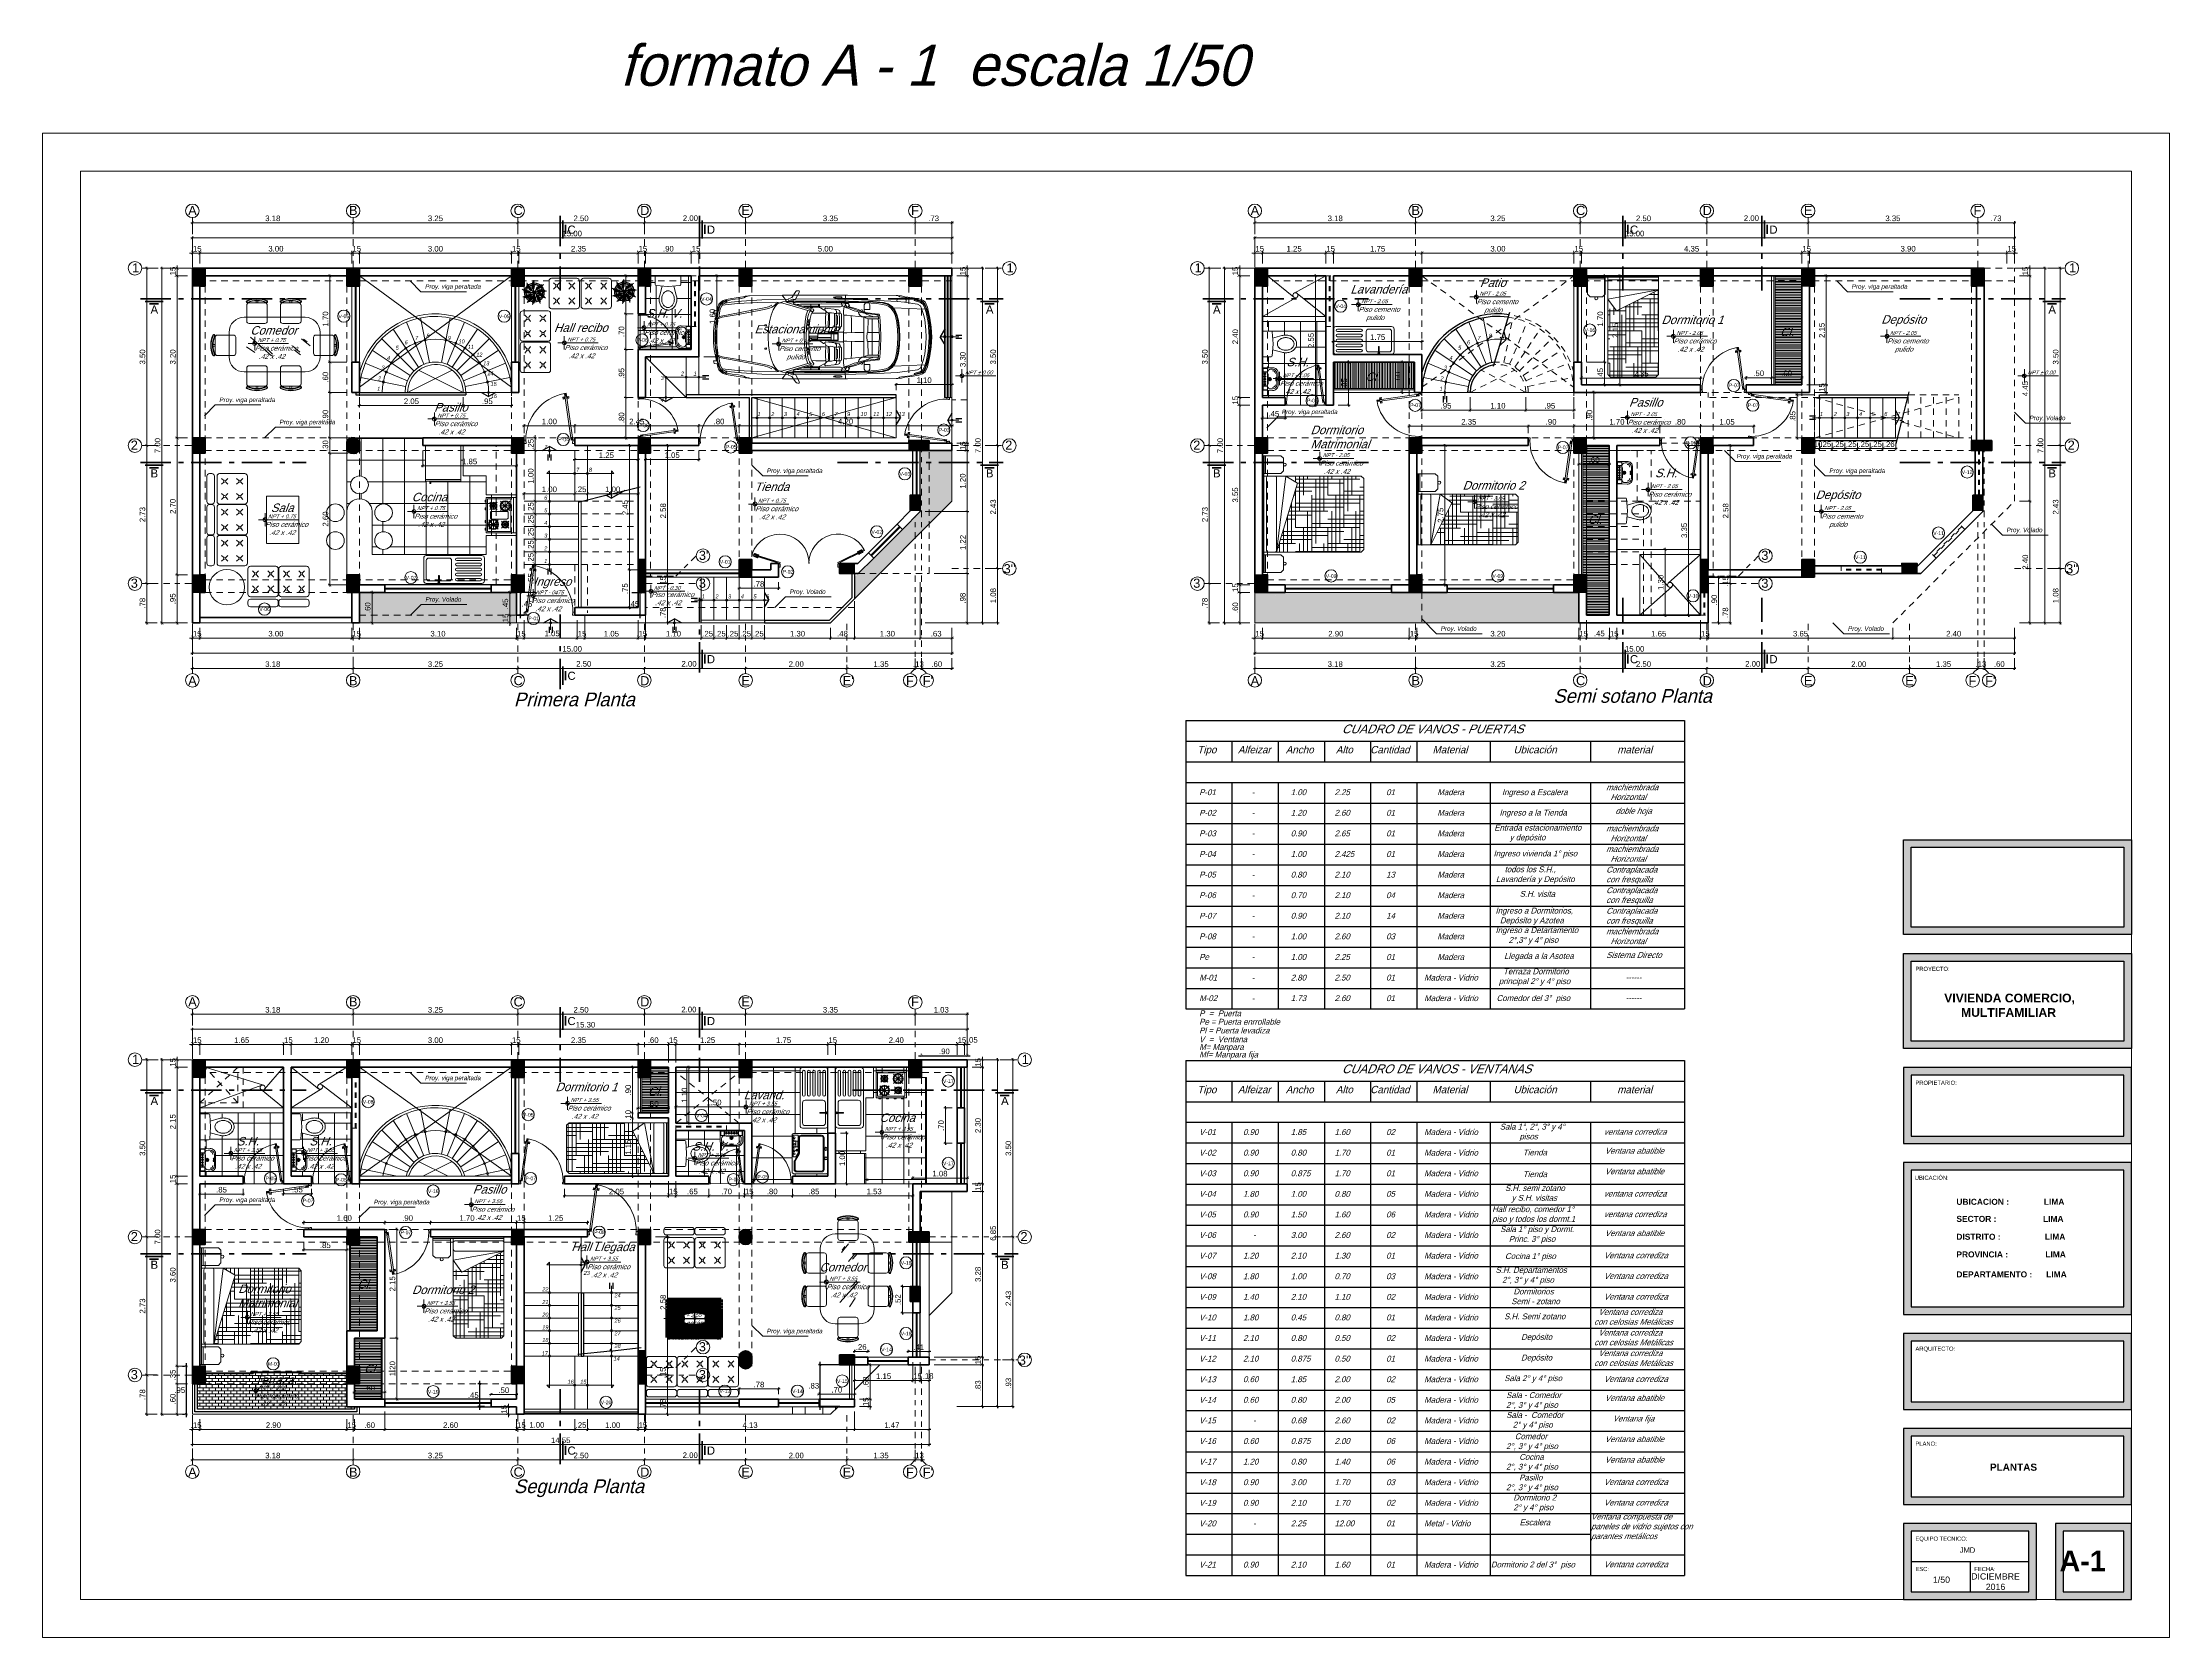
# Model space of a CAD drawing. Header units: millimetres. Extents: x 3790 to 7711, y 1449 to 3132.
# Drawn here: x 3853.56 to 3895.56, y 1460.93 to 1492.42 of the extents above; entities that cross this region are included whole.
import ezdxf

# ---------------------------------------------------------------- set-up
doc = ezdxf.new("R2010")
doc.units = ezdxf.units.MM
doc.header["$PDMODE"] = 3
for name, pattern in [('ACAD_ISO10W100', [18.5, 12, -3, 0.5, -3]), ('CENTER2', [1.125, 0.75, -0.125, 0.125, -0.125]), ('DASHDOTX2', [50.8, 25.4, -12.7, 0, -12.7]), ('HIDDEN', [9.525, 6.35, -3.175])]:
    doc.linetypes.add(name, pattern=pattern)
for name, color, linetype, lineweight in [('cotas', 7, 'Continuous', 5), ('EJES', 20, 'DASHDOTX2', 9), ('LINEA-DE-CORTE', 6, 'ACAD_ISO10W100', 60), ('MOBILIARIOS', 151, 'Continuous', 5), ('PERSONA', 7, 'Continuous', 9), ('pluma 0.0', 33, 'Continuous', 0), ('pluma 0.5', 41, 'Continuous', 5), ('pluma 025', 43, 'Continuous', 25), ('pluma 1', 1, 'Continuous', 9), ('pluma 1.5', 14, 'Continuous', 15), ('pluma 2', 2, 'Continuous', 20), ('pluma 2.5', 30, 'Continuous', 25), ('pluma 3', 251, 'Continuous', 30), ('pluma 8', 98, 'Continuous', 80), ('proyecciones', 32, 'HIDDEN', 9), ('PUERTAS', 33, 'Continuous', 9), ('SANITARIOS', 40, 'Continuous', 9), ('TEXTO', 7, 'Continuous', 9), ('TEXTURAS', 35, 'Continuous', 5), ('VEJETACION', 3, 'Continuous', 9)]:
    doc.layers.add(name, color=color, linetype=linetype, lineweight=lineweight)
doc.styles.add('ARIAL', font='arial.ttf')
doc.styles.add('ARIALNEG', font='arialbd.ttf')
doc.styles.add('nombreambiente', font='stylu.ttf', dxfattribs={"oblique": 20})
doc.styles.get("Standard").update_dxf_attribs({"font": 'arial.ttf'})
doc.styles.add('TEXT_100', font='swissl.ttf', dxfattribs={"width": 1.2})
doc.styles.add('TIMES', font='arial.ttf', dxfattribs={"height": 0.11})
doc.dimstyles.new('INTERIOR', dxfattribs={"dimtxt": 0.11, "dimasz": 0.0465, "dimexe": 0.0345, "dimexo": 0.195, "dimgap": 0.0295, "dimtad": 2, "dimtih": 1, "dimtoh": 1, "dimzin": 4, "dimdsep": 46, "dimtxsty": 'Standard', "dimblk": 'ARCHTICK', "dimcen": 0, "dimdle": 0.06, "dimclrd": 256, "dimclre": 256, "dimclrt": 256, "dimadec": 0, "dimazin": 0, "dimtfac": 1, "dimtmove": 0, "dimatfit": 3, "dimldrblk": 'ARCHTICK', "dimfxl": 0.0345, "dimtolj": 1, "dimtzin": 0, "dimlwe": 25, "dimarcsym": 0})
doc.dimstyles.new('julio', dxfattribs={"dimtxt": 0.11, "dimasz": 0.057, "dimexe": 0.03, "dimexo": 0.097, "dimgap": 0.0295, "dimtad": 1, "dimzin": 4, "dimdsep": 46, "dimtxsty": 'TIMES', "dimblk": 'ARCHTICK', "dimcen": 0, "dimdle": 0.03, "dimclrd": 256, "dimclre": 256, "dimclrt": 256, "dimadec": 0, "dimazin": 0, "dimtfac": 1, "dimtix": 1, "dimtmove": 2, "dimatfit": 2, "dimldrblk": 'ARCHTICK', "dimfxl": 1, "dimtolj": 1, "dimtzin": 0, "dimlwd": 5, "dimlwe": 5, "dimarcsym": 0})
pattern_1 = [(45, (8.958548, -57.590765), (-0.01122532015, 0.01122532015), [])]
pattern_2 = [(45, (11.458548, -57.590765), (-0.01122532015, 0.01122532015), [])]
pattern_3 = [(45, (13.458548, -57.590765), (-0.01122532015, 0.01122532015), [])]
pattern_4 = [(45, (5.708548, -57.590765), (-0.01122532015, 0.01122532015), [])]
pattern_5 = [(45, (2.658548, -57.590765), (-0.01122532015, 0.01122532015), [])]
pattern_6 = [(37.5, (2.658548, -57.590765), (-0.00128002504, 0.03915305899), [0, -0.0308864, 0, -0.034544, 0, -0.03302]), (7.5, (2.65855, -57.590765), (0.03596186265, 0.05734600805), [0, -0.0166624, 0, -0.0278384, 0, -0.010668]), (327.5, (2.633554, -57.590765), (0.06327938962, 0.00011497477), [0, -0.01016, 0, -0.036576, 0, -0.047752]), (317.5, (2.633554, -57.590765), (0.0610845162, 0.01783434586), [0, -0.00508, 0, -0.0239776, 0, -0.027432])]
pattern_7 = [(37.5, (2.658548, -57.590765), (-0.000400007824, 0.012235330933), [0, -0.009652, 0, -0.010795, 0, -0.01031875]), (7.5, (2.658548, -57.590765), (0.01123808208, 0.017920627514), [0, -0.005207, 0, -0.0086995, 0, -0.00333375]), (327.5, (2.650737, -57.590765), (0.019774809256, 3.5929617e-05), [0, -0.003175, 0, -0.01143, 0, -0.0149225]), (317.5, (2.650737, -57.590765), (0.01908891131, 0.00557323308), [0, -0.0015875, 0, -0.007493, 0, -0.0085725])]
pattern_8 = [(45, (32.439096, -57.590765), (-0.01122532015, 0.01122532015), [])]
pattern_9 = [(37.5, (-91.588258, -53.736048), (-0.000400007824, 0.012235330933), [0, -0.009652, 0, -0.010795, 0, -0.01031875]), (7.5, (-91.588258, -53.736048), (0.01123808208, 0.017920627514), [0, -0.005207, 0, -0.0086995, 0, -0.00333375]), (327.5, (-91.596068, -53.736048), (0.019774809256, 3.5929617e-05), [0, -0.003175, 0, -0.01143, 0, -0.0149225]), (317.5, (-91.596068, -53.736048), (0.01908891131, 0.00557323308), [0, -0.0015875, 0, -0.007493, 0, -0.0085725])]
pattern_10 = [(45, (26.689096, -57.590765), (-0.01122532015, 0.01122532015), [])]
pattern_11 = [(45, (29.939096, -57.590765), (-0.01122532015, 0.01122532015), [])]
pattern_12 = [(45, (23.639096, -57.590765), (-0.01122532015, 0.01122532015), [])]
pattern_13 = [(0, (23.639096, -46.807674), (0, 0.03175), [])]
pattern_14 = [(0, (-1401.63408, -856.832175), (0.3175, 0.079375), [1.27, -0.635]), (90, (-1401.63408, -856.832175), (-0.079375, -0.3175), [1.27, -0.635])]
pattern_15 = [(45, (34.439096, -57.590765), (-0.01122532015, 0.01122532015), [])]
pattern_16 = [(45, (2.658548, -73.21544), (-0.01122532015, 0.01122532015), [])]
pattern_17 = [(45, (13.458548, -73.21544), (-0.01122532015, 0.01122532015), [])]
pattern_18 = [(45, (8.958548, -73.21544), (-0.01122532015, 0.01122532015), [])]
pattern_19 = [(45, (11.458548, -73.21544), (-0.01122532015, 0.01122532015), [])]
pattern_20 = [(45, (5.708548, -73.21544), (-0.01122532015, 0.01122532015), [])]
pattern_21 = [(0, (2.65855, -85.93895), (0, 0.3175), []), (90, (2.65855, -85.93895), (-0.3175, 2e-17), [])]

# ---------------------------------------------------------------- blocks, each defined once
blk = doc.blocks.new('puerta 2 hojas')
at = {"layer": 'PUERTAS'}
for p, q in [((3863.72, 1522.07), (3864.96, 1522.68)), ((3864.98, 1522.64), (3863.74, 1522.03)), ((3863.93, 1522.16), (3864.76, 1522.57)), ((3864.66, 1522.55), (3864.66, 1522.56)), ((3864.82, 1522.67), (3864.67, 1522.59)), ((3864.85, 1522.66), (3864.86, 1522.65)), ((3864.9, 1522.57), (3864.89, 1522.57)), ((3864.96, 1522.68), (3864.98, 1522.64)), ((3859.68, 1522.48), (3859.67, 1522.44)), ((3859.67, 1522.44), (3860.99, 1522.03)), ((3861, 1522.08), (3859.68, 1522.48)), ((3859.76, 1522.38), (3859.76, 1522.38)), ((3859.77, 1522.35), (3859.94, 1522.3)), ((3859.79, 1522.47), (3859.79, 1522.47)), ((3859.82, 1522.49), (3859.98, 1522.44)), ((3860.78, 1522.13), (3859.89, 1522.4)), ((3860.77, 1522.11), (3859.89, 1522.38)), ((3859.97, 1522.33), (3859.96, 1522.32)), ((3859.99, 1522.4), (3859.99, 1522.41)), ((3860.99, 1522.03), (3861, 1522.08)), ((3863.74, 1522.03), (3863.72, 1522.07)), ((3863.94, 1522.14), (3864.77, 1522.55)), ((3864.7, 1522.48), (3864.7, 1522.47)), ((3864.89, 1522.54), (3864.73, 1522.46))]:
    blk.add_line(p, q, dxfattribs=at)
for points in [[(3864.84, 1522.64), (3864.84, 1522.65, 0.447405), (3864.83, 1522.65), (3864.68, 1522.58, 0.414214), (3864.67, 1522.57), (3864.68, 1522.56)], [(3864.88, 1522.56), (3864.88, 1522.56, -0.447405), (3864.88, 1522.55), (3864.73, 1522.48, -0.414214), (3864.72, 1522.48), (3864.71, 1522.49)], [(3859.78, 1522.38), (3859.78, 1522.37, 0.447405), (3859.78, 1522.37), (3859.94, 1522.32, 0.414214), (3859.95, 1522.32), (3859.95, 1522.33)], [(3859.81, 1522.46), (3859.81, 1522.47, -0.447405), (3859.81, 1522.47), (3859.97, 1522.42, -0.414214), (3859.98, 1522.42), (3859.97, 1522.41)]]:
    blk.add_lwpolyline(points, format="xyb", dxfattribs=at)
for points in [[(3864.77, 1522.54), (3864.75, 1522.58), (3864.96, 1522.68), (3864.98, 1522.64)], [(3864.83, 1522.61), (3864.83, 1522.62), (3864.88, 1522.64), (3864.88, 1522.64)], [(3864.85, 1522.57), (3864.85, 1522.57), (3864.9, 1522.59), (3864.9, 1522.6)], [(3859.88, 1522.37), (3859.9, 1522.41), (3859.68, 1522.48), (3859.67, 1522.44)], [(3859.8, 1522.39), (3859.8, 1522.39), (3859.75, 1522.41), (3859.75, 1522.41)], [(3859.82, 1522.44), (3859.82, 1522.44), (3859.76, 1522.46), (3859.76, 1522.45)], [(3860.99, 1522.03), (3861, 1522.08), (3860.78, 1522.14), (3860.77, 1522.1)], [(3863.74, 1522.03), (3863.72, 1522.07), (3863.92, 1522.17), (3863.94, 1522.13)]]:
    blk.add_lwpolyline(points, close=True, dxfattribs=at)
for points in [[(3864.84, 1522.63), (3864.86, 1522.64), (3864.86, 1522.65), (3864.84, 1522.64), (3864.84, 1522.63)], [(3864.87, 1522.58), (3864.89, 1522.59), (3864.89, 1522.57), (3864.88, 1522.56), (3864.87, 1522.58)], [(3859.79, 1522.39), (3859.76, 1522.4), (3859.76, 1522.38), (3859.78, 1522.38), (3859.79, 1522.39)], [(3859.8, 1522.45), (3859.78, 1522.45), (3859.79, 1522.47), (3859.81, 1522.46), (3859.8, 1522.45)], [(3861, 1521.86), (3861, 1521.99), (3860.99, 1521.99), (3860.99, 1522.03), (3860.93, 1522.03), (3860.93, 1521.86), (3861, 1521.86)], [(3863.72, 1521.86), (3863.72, 1521.99), (3863.74, 1521.99), (3863.74, 1522.03), (3863.8, 1522.03), (3863.8, 1521.86), (3863.72, 1521.86)]]:
    blk.add_lwpolyline(points, dxfattribs=at)
for centre, radius, start, end in [((3860.99, 1522.03), 1.38, 0.0593, 161.0873), ((3863.74, 1522.03), 1.38, 27.89, 179.9407), ((3864.68, 1522.57), 0.0224, 115.9712, 205.9712), ((3864.67, 1522.56), 0.0122, 252.1494, 339.793), ((3864.83, 1522.65), 0.0224, 25.9712, 115.9712), ((3864.88, 1522.56), 0.0224, 295.9712, 25.9712), ((3859.78, 1522.37), 0.0224, 163.0103, 253.0103), ((3859.81, 1522.47), 0.0224, 73.0103, 163.0103), ((3859.94, 1522.32), 0.0224, 253.0103, 343.0103), ((3859.96, 1522.32), 0.0122, 29.1885, 116.8321), ((3859.99, 1522.41), 0.0122, 209.1885, 296.8321), ((3859.97, 1522.42), 0.0224, 343.0103, 73.0103), ((3864.71, 1522.48), 0.0122, 72.1494, 159.793), ((3864.72, 1522.48), 0.0224, 205.9712, 295.9712)]:
    blk.add_arc(centre, radius, start, end, dxfattribs=at)
blk = doc.blocks.new('_ArchTick')
at = {"color": 0, "linetype": 'ByBlock', "lineweight": 40, "const_width": 0.15}
blk.add_lwpolyline([(-0.5, -0.5), (0.5, 0.5)], dxfattribs=at)
blk = doc.blocks.new('*D137')
at = {"layer": 'cotas', "lineweight": 5, "transparency": 16777216}
for p, q in [((3871.619, 1487.809), (3871.852, 1487.809)), ((3871.822, 1484.479), (3871.822, 1487.839)), ((3871.619, 1484.509), (3871.852, 1484.509))]:
    blk.add_line(p, q, dxfattribs=at)
at = {"layer": 'Defpoints', "color": 0, "transparency": 16777216}
for p in [(3871.522, 1487.809), (3871.822, 1487.809), (3871.522, 1484.509)]:
    blk.add_point(p, dxfattribs=at)
at = {"layer": 'cotas', "lineweight": 5, "transparency": 16777216, "xscale": 0.057, "yscale": 0.057, "zscale": 0.057}
for p, rotation in [((3871.822, 1487.809), 90), ((3871.822, 1484.509), 270)]:
    blk.add_blockref('_ArchTick', p, dxfattribs=dict(at, rotation=rotation))
at = {"layer": 'cotas', "transparency": 16777216, "insert": (3871.736, 1486.159), "char_height": 0.11, "attachment_point": 5, "rotation": 90, "style": 'TIMES'}
blk.add_mtext('\\A1;3.30', dxfattribs=at)
blk = doc.blocks.new('*D127')
at = {"layer": 'cotas', "lineweight": 5, "transparency": 16777216}
for p, q in [((3856.425, 1487.959), (3855.892, 1487.959)), ((3855.922, 1480.929), (3855.922, 1487.989)), ((3856.425, 1480.959), (3855.892, 1480.959))]:
    blk.add_line(p, q, dxfattribs=at)
at = {"layer": 'Defpoints', "color": 0, "transparency": 16777216}
for p in [(3855.922, 1487.959), (3856.522, 1487.959), (3856.522, 1480.959)]:
    blk.add_point(p, dxfattribs=at)
at = {"layer": 'cotas', "lineweight": 5, "transparency": 16777216, "xscale": 0.057, "yscale": 0.057, "zscale": 0.057}
for p, rotation in [((3855.922, 1487.959), 90), ((3855.922, 1480.959), 270)]:
    blk.add_blockref('_ArchTick', p, dxfattribs=dict(at, rotation=rotation))
at = {"layer": 'cotas', "transparency": 16777216, "insert": (3855.836, 1484.459), "char_height": 0.11, "attachment_point": 5, "rotation": 90, "style": 'TIMES'}
blk.add_mtext('\\A1;7.00', dxfattribs=at)
blk = doc.blocks.new('*D130')
at = {"layer": 'cotas', "lineweight": 5, "transparency": 16777216}
for p, q in [((3856.425, 1487.809), (3856.192, 1487.809)), ((3856.222, 1484.579), (3856.222, 1487.839)), ((3856.425, 1484.609), (3856.192, 1484.609))]:
    blk.add_line(p, q, dxfattribs=at)
at = {"layer": 'Defpoints', "color": 0, "transparency": 16777216}
for p in [(3856.222, 1487.809), (3856.522, 1487.809), (3856.522, 1484.609)]:
    blk.add_point(p, dxfattribs=at)
at = {"layer": 'cotas', "lineweight": 5, "transparency": 16777216, "xscale": 0.057, "yscale": 0.057, "zscale": 0.057}
for p, rotation in [((3856.222, 1487.809), 90), ((3856.222, 1484.609), 270)]:
    blk.add_blockref('_ArchTick', p, dxfattribs=dict(at, rotation=rotation))
at = {"layer": 'cotas', "transparency": 16777216, "insert": (3856.136, 1486.209), "char_height": 0.11, "attachment_point": 5, "rotation": 90, "style": 'TIMES'}
blk.add_mtext('\\A1;3.20', dxfattribs=at)
blk = doc.blocks.new('*D54')
at = {"layer": 'cotas', "lineweight": 5, "transparency": 16777216}
for p, q in [((3856.425, 1487.959), (3856.192, 1487.959)), ((3856.425, 1487.809), (3856.192, 1487.809)), ((3856.222, 1487.959), (3856.222, 1488.016)), ((3856.222, 1487.809), (3856.222, 1487.959)), ((3856.222, 1487.809), (3856.222, 1487.752))]:
    blk.add_line(p, q, dxfattribs=at)
at = {"layer": 'Defpoints', "color": 0, "transparency": 16777216}
for p in [(3856.222, 1487.959), (3856.522, 1487.959), (3856.522, 1487.809)]:
    blk.add_point(p, dxfattribs=at)
at = {"layer": 'cotas', "lineweight": 5, "transparency": 16777216, "xscale": 0.057, "yscale": 0.057, "zscale": 0.057}
for p, rotation in [((3856.222, 1487.959), 270), ((3856.222, 1487.809), 90)]:
    blk.add_blockref('_ArchTick', p, dxfattribs=dict(at, rotation=rotation))
at = {"layer": 'cotas', "transparency": 16777216, "insert": (3856.136, 1487.884), "char_height": 0.11, "attachment_point": 5, "rotation": 90, "style": 'TIMES'}
blk.add_mtext('\\A1;.15', dxfattribs=at)
blk = doc.blocks.new('*D53')
at = {"layer": 'cotas', "lineweight": 5, "transparency": 16777216}
for p, q in [((3855.825, 1487.959), (3855.592, 1487.959)), ((3855.622, 1484.429), (3855.622, 1487.989)), ((3855.825, 1484.459), (3855.592, 1484.459))]:
    blk.add_line(p, q, dxfattribs=at)
at = {"layer": 'Defpoints', "color": 0, "transparency": 16777216}
for p in [(3855.622, 1487.959), (3855.922, 1487.959), (3855.922, 1484.459)]:
    blk.add_point(p, dxfattribs=at)
at = {"layer": 'cotas', "lineweight": 5, "transparency": 16777216, "xscale": 0.057, "yscale": 0.057, "zscale": 0.057}
for p, rotation in [((3855.622, 1487.959), 90), ((3855.622, 1484.459), 270)]:
    blk.add_blockref('_ArchTick', p, dxfattribs=dict(at, rotation=rotation))
at = {"layer": 'cotas', "transparency": 16777216, "insert": (3855.536, 1486.209), "char_height": 0.11, "attachment_point": 5, "rotation": 90, "style": 'TIMES'}
blk.add_mtext('\\A1;3.50', dxfattribs=at)
blk = doc.blocks.new('*D102')
at = {"layer": 'cotas', "lineweight": 5, "transparency": 16777216}
for p, q in [((3856.492, 1488.559), (3871.552, 1488.559)), ((3856.522, 1488.056), (3856.522, 1488.589)), ((3871.522, 1488.056), (3871.522, 1488.589))]:
    blk.add_line(p, q, dxfattribs=at)
at = {"layer": 'Defpoints', "color": 0, "transparency": 16777216}
for p in [(3871.522, 1488.559), (3856.522, 1487.959), (3871.522, 1487.959)]:
    blk.add_point(p, dxfattribs=at)
at = {"layer": 'cotas', "lineweight": 5, "transparency": 16777216, "xscale": 0.057, "yscale": 0.057, "zscale": 0.057, "rotation": 180}
blk.add_blockref('_ArchTick', (3856.522, 1488.559), dxfattribs=at)
at = {"layer": 'cotas', "lineweight": 5, "transparency": 16777216, "xscale": 0.057, "yscale": 0.057, "zscale": 0.057}
blk.add_blockref('_ArchTick', (3871.522, 1488.559), dxfattribs=at)
at = {"layer": 'cotas', "transparency": 16777216, "insert": (3864.022, 1488.645), "char_height": 0.11, "attachment_point": 5, "style": 'TIMES'}
blk.add_mtext('\\A1;15.00', dxfattribs=at)
blk = doc.blocks.new('*D38')
at = {"layer": 'cotas', "lineweight": 5, "transparency": 16777216}
for p, q in [((3856.522, 1488.259), (3856.465, 1488.259)), ((3856.522, 1488.056), (3856.522, 1488.289)), ((3856.522, 1488.259), (3856.672, 1488.259)), ((3856.672, 1488.056), (3856.672, 1488.289)), ((3856.672, 1488.259), (3856.729, 1488.259))]:
    blk.add_line(p, q, dxfattribs=at)
at = {"layer": 'Defpoints', "color": 0, "transparency": 16777216}
for p in [(3856.672, 1488.259), (3856.522, 1487.959), (3856.672, 1487.959)]:
    blk.add_point(p, dxfattribs=at)
at = {"layer": 'cotas', "lineweight": 5, "transparency": 16777216, "xscale": 0.057, "yscale": 0.057, "zscale": 0.057}
blk.add_blockref('_ArchTick', (3856.522, 1488.259), dxfattribs=at)
at = {"layer": 'cotas', "lineweight": 5, "transparency": 16777216, "xscale": 0.057, "yscale": 0.057, "zscale": 0.057, "rotation": 180}
blk.add_blockref('_ArchTick', (3856.672, 1488.259), dxfattribs=at)
at = {"layer": 'cotas', "transparency": 16777216, "insert": (3856.597, 1488.345), "char_height": 0.11, "attachment_point": 5, "style": 'TIMES'}
blk.add_mtext('\\A1;.15', dxfattribs=at)
blk = doc.blocks.new('*D33')
at = {"layer": 'cotas', "lineweight": 5, "transparency": 16777216}
for p, q in [((3856.492, 1488.859), (3859.727, 1488.859)), ((3856.522, 1488.656), (3856.522, 1488.889)), ((3859.697, 1488.656), (3859.697, 1488.889))]:
    blk.add_line(p, q, dxfattribs=at)
at = {"layer": 'Defpoints', "color": 0, "transparency": 16777216}
for p in [(3856.522, 1488.559), (3859.697, 1488.859), (3859.697, 1488.559)]:
    blk.add_point(p, dxfattribs=at)
at = {"layer": 'cotas', "lineweight": 5, "transparency": 16777216, "xscale": 0.057, "yscale": 0.057, "zscale": 0.057, "rotation": 180}
blk.add_blockref('_ArchTick', (3856.522, 1488.859), dxfattribs=at)
at = {"layer": 'cotas', "lineweight": 5, "transparency": 16777216, "xscale": 0.057, "yscale": 0.057, "zscale": 0.057}
blk.add_blockref('_ArchTick', (3859.697, 1488.859), dxfattribs=at)
at = {"layer": 'cotas', "transparency": 16777216, "insert": (3858.11, 1488.945), "char_height": 0.11, "attachment_point": 5, "style": 'TIMES'}
blk.add_mtext('\\A1;3.18', dxfattribs=at)
blk = doc.blocks.new('khjkhjk')
at = {"layer": 'SANITARIOS'}
for p, q in [((987.649, 424.158), (987.649, 424.628)), ((987.669, 424.648), (987.821, 424.648)), ((987.841, 424.63), (987.859, 424.395)), ((987.859, 424.392), (987.841, 424.157)), ((987.85, 424.508), (988.031, 424.557)), ((987.85, 424.278), (988.031, 424.23)), ((987.821, 424.138), (987.669, 424.138))]:
    blk.add_line(p, q, dxfattribs=at)
for centre, radius, start, end in [((987.669, 424.628), 0.02, 90, 180), ((987.821, 424.628), 0.02, 4.4846, 90), ((987.839, 424.393), 0.02, 355.5154, 4.4846), ((988.039, 424.393), 0.0958, 151.3318, 179.1537), ((988.039, 424.393), 0.0958, 180.8463, 208.6682), ((988.073, 424.375), 0.134, 127.1467, 151.3318), ((988.073, 424.412), 0.134, 208.6682, 232.8533), ((988.094, 424.346), 0.17, 107.4218, 127.1467), ((988.094, 424.44), 0.17, 232.8533, 252.5782), ((988.109, 424.301), 0.267, 90, 106.9016), ((988.109, 424.485), 0.267, 253.0984, 270), ((988.109, 424.301), 0.217, 90, 107.4218), ((988.109, 424.485), 0.217, 252.5782, 270), ((988.109, 424.301), 0.267, 72.5782, 90), ((988.109, 424.301), 0.217, 72.5782, 90), ((988.109, 424.485), 0.217, 270, 287.4218), ((988.109, 424.485), 0.267, 270, 287.4218), ((988.123, 424.346), 0.17, 52.8533, 72.5782), ((988.123, 424.44), 0.17, 287.4218, 307.1467), ((988.123, 424.346), 0.22, 52.8533, 72.5782), ((988.123, 424.44), 0.22, 287.4218, 307.1467), ((988.144, 424.375), 0.134, 28.6682, 52.8533), ((988.144, 424.412), 0.134, 307.1467, 331.3318), ((988.144, 424.375), 0.184, 28.6682, 52.8533), ((988.144, 424.412), 0.184, 307.1467, 331.3318), ((988.178, 424.393), 0.0958, 360, 28.6682), ((988.178, 424.393), 0.0958, 331.3318, 0), ((988.178, 424.393), 0.146, 360, 28.6682), ((988.178, 424.393), 0.146, 331.3318, 0), ((987.669, 424.158), 0.02, 180, 270), ((987.821, 424.158), 0.02, 270, 355.5154)]:
    blk.add_arc(centre, radius, start, end, dxfattribs=at)
blk = doc.blocks.new('iiuyu')
at = {"layer": 'pluma 1', "ltscale": 0.3}
h = blk.add_hatch(color=256, dxfattribs=at)
h.paths.add_polyline_path([(1118.636, 393.028, 0.414214), (1118.598, 392.989), (1118.636, 392.989)])
h.paths.add_polyline_path([(1118.675, 392.989), (1118.636, 392.989), (1118.636, 392.951, 0.414214)])
for p, q in [((1118.506, 392.989), (1119.307, 392.989)), ((1118.636, 393.119), (1118.636, 392.859))]:
    blk.add_line(p, q, dxfattribs=at)
blk.add_circle((1118.636, 392.989), 0.0385, dxfattribs=at)
for start, end in [(0, 180), (180, 0)]:
    blk.add_arc((1118.636, 392.989), 0.0385, start, end, dxfattribs=at)
blk = doc.blocks.new('lavavo 3')
at = {"layer": 'SANITARIOS'}
for p, q in [((1138.524, 375.761), (1138.524, 375.838)), ((1138.944, 375.842), (1138.528, 375.842)), ((1138.528, 375.757), (1138.589, 375.757)), ((1138.541, 375.654), (1138.541, 375.694)), ((1138.591, 375.754), (1138.591, 375.755)), ((1138.594, 375.758), (1138.594, 375.842)), ((1138.601, 375.754), (1138.601, 375.842)), ((1138.871, 375.754), (1138.601, 375.754)), ((1138.846, 375.569), (1138.626, 375.569)), ((1138.838, 375.744), (1138.634, 375.744)), ((1138.871, 375.754), (1138.871, 375.842)), ((1138.878, 375.758), (1138.878, 375.842)), ((1138.881, 375.753), (1138.881, 375.755)), ((1138.944, 375.757), (1138.883, 375.757)), ((1138.931, 375.654), (1138.931, 375.694)), ((1138.948, 375.838), (1138.948, 375.761))]:
    blk.add_line(p, q, dxfattribs=at)
at = {"layer": 'SANITARIOS', "color": 4, "linetype": 'CENTER2', "ltscale": 0.04}
for p, q in [((1138.657, 375.804), (1138.611, 375.804)), ((1138.634, 375.827), (1138.634, 375.781)), ((1138.708, 375.804), (1138.662, 375.804)), ((1138.685, 375.827), (1138.685, 375.781)), ((1138.698, 375.709), (1138.773, 375.709)), ((1138.713, 375.804), (1138.759, 375.804)), ((1138.736, 375.827), (1138.736, 375.781)), ((1138.764, 375.804), (1138.81, 375.804)), ((1138.787, 375.827), (1138.787, 375.781)), ((1138.815, 375.804), (1138.861, 375.804)), ((1138.838, 375.827), (1138.838, 375.781))]:
    blk.add_line(p, q, dxfattribs=at)
at = {"layer": 'SANITARIOS', "color": 4, "linetype": 'CENTER2', "ltscale": 0.02}
for p, q in [((1138.697, 375.583), (1138.723, 375.583)), ((1138.71, 375.596), (1138.71, 375.571)), ((1138.723, 375.583), (1138.748, 375.583)), ((1138.736, 375.596), (1138.736, 375.571)), ((1138.749, 375.583), (1138.774, 375.583)), ((1138.761, 375.596), (1138.761, 375.571))]:
    blk.add_line(p, q, dxfattribs=at)
at = {"layer": 'SANITARIOS', "color": 4}
blk.add_line((1138.736, 375.746), (1138.736, 375.671), dxfattribs=at)
at = {"layer": 'SANITARIOS'}
blk.add_lwpolyline([(1138.516, 375.849), (1138.511, 375.654, 0.445971), (1138.626, 375.544), (1138.846, 375.544, 0.445971), (1138.961, 375.654), (1138.956, 375.849, 0.414214), (1138.951, 375.854), (1138.521, 375.854, 0.414214)], format="xyb", close=True, dxfattribs=at)
for centre, radius in [((1138.634, 375.804), 0.0173), ((1138.685, 375.804), 0.0173), ((1138.71, 375.583), 0.00775), ((1138.736, 375.709), 0.0325), ((1138.736, 375.709), 0.0232), ((1138.736, 375.804), 0.0173), ((1138.736, 375.583), 0.00775), ((1138.761, 375.583), 0.00775), ((1138.787, 375.804), 0.0173), ((1138.838, 375.804), 0.0173)]:
    blk.add_circle(centre, radius, dxfattribs=at)
for centre, radius, start, end in [((1138.528, 375.838), 0.004, 90, 180), ((1138.528, 375.761), 0.004, 180, 270), ((1138.601, 375.694), 0.06, 90, 180), ((1138.626, 375.654), 0.085, 180, 270), ((1138.626, 375.654), 0.055, 180, 270), ((1138.589, 375.755), 0.002, 0, 90), ((1138.846, 375.654), 0.085, 270, 0), ((1138.846, 375.654), 0.055, 270, 0), ((1138.871, 375.694), 0.06, 0, 90), ((1138.883, 375.755), 0.002, 90, 180), ((1138.944, 375.838), 0.004, 360, 90), ((1138.944, 375.761), 0.004, 270, 0)]:
    blk.add_arc(centre, radius, start, end, dxfattribs=at)
blk = doc.blocks.new('eqwqewr')
at = {"layer": 'PUERTAS'}
for p, q in [((0.118, 0.762, 4483.175), (0.088, 0.758, 4483.175)), ((0.088, 0.758, 4483.175), (0.205, -0.071, 4483.175)), ((0.235, -0.066, 4483.175), (0.118, 0.762, 4483.175)), ((0.059, 0.693, 4483.175), (0.064, 0.659, 4483.175)), ((0.08, 0.692, 4483.175), (0.059, 0.693, 4483.175)), ((0.084, 0.666, 4483.175), (0.064, 0.659, 4483.175)), ((0.081, 0.687, 4483.175), (0.08, 0.692, 4483.175)), ((0.083, 0.672, 4483.175), (0.081, 0.687, 4483.175)), ((0.084, 0.687, 4483.175), (0.081, 0.687, 4483.175)), ((0.086, 0.672, 4483.175), (0.083, 0.672, 4483.175)), ((0.083, 0.672, 4483.175), (0.084, 0.666, 4483.175)), ((0.087, 0.69, 4483.175), (0.084, 0.689, 4483.175)), ((0.084, 0.687, 4483.175), (0.084, 0.689, 4483.175)), ((0.086, 0.672, 4483.175), (0.084, 0.687, 4483.175)), ((0.086, 0.672, 4483.175), (0.086, 0.67, 4483.175)), ((0.09, 0.671, 4483.175), (0.086, 0.67, 4483.175)), ((0.087, 0.69, 4483.175), (0.087, 0.693, 4483.175)), ((0.09, 0.693, 4483.175), (0.087, 0.693, 4483.175)), ((0.09, 0.671, 4483.175), (0.087, 0.69, 4483.175)), ((0.094, 0.704, 4483.175), (0.09, 0.693, 4483.175)), ((0.094, 0.669, 4483.175), (0.09, 0.693, 4483.175)), ((0.09, 0.671, 4483.175), (0.09, 0.668, 4483.175)), ((0.094, 0.669, 4483.175), (0.09, 0.668, 4483.175)), ((0.1, 0.659, 4483.175), (0.094, 0.704, 4483.175)), ((0.096, 0.704, 4483.175), (0.094, 0.704, 4483.175)), ((0.1, 0.659, 4483.175), (0.094, 0.669, 4483.175)), ((0.125, 0.713, 4483.175), (0.095, 0.709, 4483.175)), ((0.099, 0.682, 4483.175), (0.099, 0.682, 4483.175)), ((0.099, 0.682, 4483.175), (0.099, 0.682, 4483.175)), ((0.102, 0.659, 4483.175), (0.1, 0.659, 4483.175)), ((0.125, 0.708, 4483.175), (0.127, 0.709, 4483.175)), ((0.133, 0.664, 4483.175), (0.127, 0.709, 4483.175)), ((0.127, 0.709, 4483.175), (0.134, 0.699, 4483.175)), ((0.132, 0.664, 4483.175), (0.133, 0.664, 4483.175)), ((0.133, 0.664, 4483.175), (0.137, 0.675, 4483.175)), ((0.134, 0.699, 4483.175), (0.137, 0.7, 4483.175)), ((0.137, 0.675, 4483.175), (0.134, 0.699, 4483.175)), ((0.137, 0.697, 4483.175), (0.137, 0.7, 4483.175)), ((0.14, 0.678, 4483.175), (0.137, 0.697, 4483.175)), ((0.137, 0.697, 4483.175), (0.141, 0.697, 4483.175)), ((0.137, 0.675, 4483.175), (0.141, 0.675, 4483.175)), ((0.14, 0.678, 4483.175), (0.144, 0.678, 4483.175)), ((0.14, 0.678, 4483.175), (0.141, 0.675, 4483.175)), ((0.141, 0.695, 4483.175), (0.141, 0.697, 4483.175)), ((0.141, 0.695, 4483.175), (0.145, 0.696, 4483.175)), ((0.143, 0.68, 4483.175), (0.141, 0.695, 4483.175)), ((0.143, 0.68, 4483.175), (0.147, 0.681, 4483.175)), ((0.143, 0.68, 4483.175), (0.144, 0.678, 4483.175)), ((0.144, 0.701, 4483.175), (0.164, 0.708, 4483.175)), ((0.145, 0.696, 4483.175), (0.144, 0.701, 4483.175)), ((0.147, 0.681, 4483.175), (0.145, 0.696, 4483.175)), ((0.147, 0.681, 4483.175), (0.147, 0.675, 4483.175)), ((0.147, 0.675, 4483.175), (0.168, 0.674, 4483.175)), ((0.164, 0.708, 4483.175), (0.168, 0.674, 4483.175)), ((-0.599, -0.071, 4483.175), (-0.63, -0.071, 4483.175)), ((-0.63, -0.071, 4483.175), (-0.63, -0.127, 4483.175)), ((-0.591, -0.127, 4483.175), (-0.63, -0.127, 4483.175)), ((-0.599, -0.071, 4483.175), (-0.599, -0.102, 4483.175)), ((-0.591, -0.102, 4483.175), (-0.599, -0.102, 4483.175)), ((-0.591, -0.102, 4483.175), (-0.591, -0.127, 4483.175)), ((0.228, -0.017, 4483.175), (0.198, -0.021, 4483.175)), ((0.235, -0.066, 4483.175), (0.205, -0.071, 4483.175)), ((0.232, -0.102, 4483.175), (0.24, -0.102, 4483.175)), ((0.232, -0.102, 4483.175), (0.232, -0.127, 4483.175)), ((0.232, -0.127, 4483.175), (0.27, -0.127, 4483.175)), ((0.24, -0.071, 4483.175), (0.24, -0.102, 4483.175)), ((0.24, -0.071, 4483.175), (0.27, -0.071, 4483.175)), ((0.24, -0.071, 4483.175), (0.24, -0.102, 4483.175)), ((0.27, -0.071, 4483.175), (0.27, -0.127, 4483.175))]:
    blk.add_line(p, q, dxfattribs=at)
for radius in [0.00461, 0.000461]:
    blk.add_circle((0.24, -0.066, 4483.175), radius, dxfattribs=at)
at = {"layer": 'TEXTURAS', "linetype": 'Continuous', "extrusion": (-4.60854e-07, -6.59516e-08, 1)}
for p, q in [((0.088, 0.758, 4483.175), (0.125, 0.713, 4483.175)), ((0.118, 0.762, 4483.175), (0.095, 0.709, 4483.175)), ((0.198, -0.021, 4483.175), (0.235, -0.066, 4483.175)), ((0.228, -0.017, 4483.175), (0.205, -0.071, 4483.175))]:
    blk.add_line(p, q, dxfattribs=at)
at = {"layer": 'TEXTURAS'}
blk.add_arc((0.241, -0.068, 4483.175), 0.84, 100.4752, 180.1986, dxfattribs=at)
blk = doc.blocks.new('modular')
at = {"layer": 'MOBILIARIOS', "linetype": 'Continuous'}
for p, q in [((580.609, 321.808), (580.609, 322.308)), ((580.659, 322.358), (580.709, 322.358)), ((580.759, 322.308), (580.759, 321.808)), ((580.809, 322.308), (580.809, 321.808)), ((580.859, 322.358), (581.359, 322.358)), ((580.943, 322.225), (580.896, 322.268)), ((580.943, 322.19), (580.896, 322.152)), ((580.981, 322.225), (581.021, 322.268)), ((580.981, 322.19), (581.021, 322.152)), ((581.243, 322.225), (581.196, 322.268)), ((581.243, 322.19), (581.196, 322.152)), ((581.281, 322.225), (581.321, 322.268)), ((581.281, 322.19), (581.321, 322.152)), ((581.409, 322.144), (581.409, 322.308)), ((581.409, 321.808), (581.409, 322.185)), ((581.857, 322.153), (582.797, 322.153)), ((581.857, 321.513), (581.857, 322.153)), ((582.797, 322.153), (582.797, 321.513)), ((580.709, 321.758), (580.659, 321.758)), ((580.659, 321.748), (580.709, 321.748)), ((581.359, 321.758), (580.859, 321.758)), ((580.859, 321.748), (581.359, 321.748)), ((580.943, 321.925), (580.896, 321.968)), ((580.943, 321.89), (580.896, 321.852)), ((580.981, 321.925), (581.021, 321.968)), ((580.981, 321.89), (581.021, 321.852)), ((581.243, 321.925), (581.196, 321.968)), ((581.243, 321.89), (581.196, 321.852)), ((581.281, 321.925), (581.321, 321.968)), ((581.281, 321.89), (581.321, 321.852)), ((580.609, 321.198), (580.609, 321.698)), ((580.759, 321.698), (580.759, 321.198)), ((580.809, 321.698), (580.809, 321.198)), ((580.943, 321.615), (580.896, 321.658)), ((580.943, 321.58), (580.896, 321.542)), ((580.943, 321.315), (580.896, 321.358)), ((580.981, 321.615), (581.021, 321.658)), ((580.981, 321.58), (581.021, 321.542)), ((580.981, 321.315), (581.021, 321.358)), ((581.243, 321.615), (581.196, 321.658)), ((581.243, 321.58), (581.196, 321.542)), ((581.243, 321.315), (581.196, 321.358)), ((581.281, 321.615), (581.321, 321.658)), ((581.281, 321.58), (581.321, 321.542)), ((581.281, 321.315), (581.321, 321.358)), ((581.409, 321.534), (581.409, 321.698)), ((581.409, 321.198), (581.409, 321.575)), ((582.797, 321.513), (581.867, 321.513)), ((580.709, 321.148), (580.659, 321.148)), ((581.359, 321.148), (580.859, 321.148)), ((580.943, 321.28), (580.896, 321.242)), ((580.981, 321.28), (581.021, 321.242)), ((581.243, 321.28), (581.196, 321.242)), ((581.281, 321.28), (581.321, 321.242)), ((581.419, 321.088), (581.419, 320.588)), ((581.632, 321.138), (581.469, 321.138)), ((581.551, 321.009), (581.509, 321.05)), ((581.551, 320.971), (581.509, 320.924)), ((581.586, 321.009), (581.625, 321.05)), ((581.586, 320.971), (581.625, 320.924)), ((581.969, 321.138), (581.592, 321.138)), ((581.851, 321.009), (581.809, 321.05)), ((581.851, 320.971), (581.809, 320.924)), ((581.886, 321.009), (581.925, 321.05)), ((581.886, 320.971), (581.925, 320.924)), ((582.019, 321.088), (582.019, 320.588)), ((582.029, 320.588), (582.029, 321.088)), ((582.242, 321.138), (582.079, 321.138)), ((582.161, 321.009), (582.119, 321.05)), ((582.161, 320.971), (582.119, 320.924)), ((582.196, 321.009), (582.235, 321.05)), ((582.196, 320.971), (582.235, 320.924)), ((582.579, 321.138), (582.202, 321.138)), ((582.461, 321.009), (582.419, 321.05)), ((582.461, 320.971), (582.419, 320.924)), ((582.496, 321.009), (582.535, 321.05)), ((582.496, 320.971), (582.535, 320.924)), ((582.629, 321.088), (582.629, 320.588)), ((582.639, 320.588), (582.639, 321.088)), ((582.852, 321.138), (582.689, 321.138)), ((582.771, 321.009), (582.729, 321.05)), ((582.771, 320.971), (582.729, 320.924)), ((582.806, 321.009), (582.845, 321.05)), ((582.806, 320.971), (582.845, 320.924)), ((583.189, 321.138), (582.812, 321.138)), ((583.071, 321.009), (583.029, 321.05)), ((583.071, 320.971), (583.029, 320.924)), ((583.106, 321.009), (583.145, 321.05)), ((583.106, 320.971), (583.145, 320.924)), ((583.239, 321.088), (583.239, 320.588)), ((581.469, 320.538), (581.969, 320.538)), ((581.469, 320.488), (581.969, 320.488)), ((581.551, 320.709), (581.509, 320.75)), ((581.551, 320.671), (581.509, 320.624)), ((581.586, 320.709), (581.625, 320.75)), ((581.586, 320.671), (581.625, 320.624)), ((581.851, 320.709), (581.809, 320.75)), ((581.851, 320.671), (581.809, 320.624)), ((581.886, 320.709), (581.925, 320.75)), ((581.886, 320.671), (581.925, 320.624)), ((582.079, 320.538), (582.579, 320.538)), ((582.079, 320.488), (582.579, 320.488)), ((582.161, 320.709), (582.119, 320.75)), ((582.161, 320.671), (582.119, 320.624)), ((582.196, 320.709), (582.235, 320.75)), ((582.196, 320.671), (582.235, 320.624)), ((582.461, 320.709), (582.419, 320.75)), ((582.461, 320.671), (582.419, 320.624)), ((582.496, 320.709), (582.535, 320.75)), ((582.496, 320.671), (582.535, 320.624)), ((582.689, 320.538), (583.189, 320.538)), ((582.689, 320.488), (583.189, 320.488)), ((582.771, 320.709), (582.729, 320.75)), ((582.771, 320.671), (582.729, 320.624)), ((582.806, 320.709), (582.845, 320.75)), ((582.806, 320.671), (582.845, 320.624)), ((583.071, 320.709), (583.029, 320.75)), ((583.071, 320.671), (583.029, 320.624)), ((583.106, 320.709), (583.145, 320.75)), ((583.106, 320.671), (583.145, 320.624)), ((581.419, 320.388), (581.419, 320.438)), ((581.969, 320.338), (581.469, 320.338)), ((582.019, 320.438), (582.019, 320.388)), ((582.029, 320.388), (582.029, 320.438)), ((582.579, 320.338), (582.079, 320.338)), ((582.629, 320.438), (582.629, 320.388)), ((582.639, 320.388), (582.639, 320.438)), ((583.189, 320.338), (582.689, 320.338)), ((583.239, 320.438), (583.239, 320.388))]:
    blk.add_line(p, q, dxfattribs=at)
for centre, radius in [((580.959, 322.208), 0.02), ((581.259, 322.208), 0.02), ((580.959, 321.908), 0.02), ((581.259, 321.908), 0.02), ((580.959, 321.598), 0.02), ((580.959, 321.298), 0.02), ((581.259, 321.598), 0.02), ((581.259, 321.298), 0.02), ((580.997, 320.733), 0.349), ((581.569, 320.988), 0.02), ((581.869, 320.988), 0.02), ((582.179, 320.988), 0.02), ((582.479, 320.988), 0.02), ((582.789, 320.988), 0.02), ((583.089, 320.988), 0.02), ((581.569, 320.688), 0.02), ((581.869, 320.688), 0.02), ((582.179, 320.688), 0.02), ((582.479, 320.688), 0.02), ((582.789, 320.688), 0.02), ((583.089, 320.688), 0.02)]:
    blk.add_circle(centre, radius, dxfattribs=at)
for centre, start, end in [((580.659, 322.308), 90, 180), ((580.659, 322.308), 90, 180), ((580.709, 322.308), 0, 90), ((580.709, 322.308), 0, 90), ((580.859, 322.308), 90, 180), ((580.859, 322.308), 90, 180), ((581.359, 322.308), 0, 90), ((580.659, 321.808), 180, 270), ((580.659, 321.698), 90, 180), ((580.659, 321.698), 90, 180), ((580.709, 321.808), 270, 0), ((580.709, 321.698), 0, 90), ((580.709, 321.698), 0, 90), ((580.859, 321.808), 180, 270), ((580.859, 321.698), 90, 180), ((580.859, 321.698), 90, 180), ((581.359, 321.808), 270, 0), ((581.359, 321.698), 0, 90), ((580.659, 321.198), 180, 270), ((580.709, 321.198), 270, 0), ((580.859, 321.198), 180, 270), ((581.359, 321.198), 270, 0), ((581.469, 321.088), 90, 180), ((581.969, 321.088), 0, 90), ((582.079, 321.088), 90, 180), ((582.579, 321.088), 0, 90), ((582.689, 321.088), 90, 180), ((583.189, 321.088), 0, 90), ((581.469, 320.588), 180, 270), ((581.469, 320.588), 180, 270), ((581.469, 320.438), 90, 180), ((581.469, 320.438), 90, 180), ((581.969, 320.588), 270, 0), ((581.969, 320.438), 0, 90), ((582.079, 320.588), 180, 270), ((582.079, 320.588), 180, 270), ((582.079, 320.438), 90, 180), ((582.079, 320.438), 90, 180), ((582.579, 320.588), 270, 0), ((582.579, 320.438), 0, 90), ((582.689, 320.588), 180, 270), ((582.689, 320.588), 180, 270), ((582.689, 320.438), 90, 180), ((582.689, 320.438), 90, 180), ((583.189, 320.588), 270, 0), ((583.189, 320.438), 0, 90), ((581.469, 320.388), 180, 270), ((581.469, 320.388), 180, 270), ((581.969, 320.388), 270, 0), ((582.079, 320.388), 180, 270), ((582.079, 320.388), 180, 270), ((582.579, 320.388), 270, 0), ((582.689, 320.388), 180, 270), ((582.689, 320.388), 180, 270), ((583.189, 320.388), 270, 0)]:
    blk.add_arc(centre, 0.05, start, end, dxfattribs=at)
blk = doc.blocks.new('MESA 1')
for p, q in [((62.845, 42.008), (62.845, 42.052)), ((62.881, 42.008), (62.881, 42.052)), ((63.512, 42.008), (63.512, 42.052)), ((63.548, 42.008), (63.548, 42.052)), ((62.611, 41.726), (63.811, 41.726)), ((62.038, 41.191), (61.994, 41.191)), ((62.311, 40.946), (62.311, 41.426)), ((62.738, 41.333), (63.15, 40.963)), ((63.562, 41.164), (63.71, 41.037)), ((63.741, 41.301), (63.91, 41.164)), ((63.783, 41.291), (63.857, 41.238)), ((64.111, 41.426), (64.111, 40.946)), ((64.384, 41.191), (64.428, 41.191)), ((62.038, 41.155), (61.994, 41.155)), ((62.654, 41.143), (62.823, 41.027)), ((63.055, 41.111), (63.171, 40.995)), ((63.604, 41.079), (63.72, 40.985)), ((64.384, 41.155), (64.428, 41.155)), ((62.611, 40.646), (63.811, 40.646)), ((62.845, 40.364), (62.845, 40.32)), ((62.881, 40.364), (62.881, 40.32)), ((63.512, 40.364), (63.512, 40.32)), ((63.548, 40.364), (63.548, 40.32))]:
    blk.add_line(p, q)
for points in [[(62.661, 41.783), (62.661, 41.963, -0.414214), (62.706, 42.008), (63.021, 42.008, -0.414214), (63.066, 41.963), (63.066, 41.648, -0.414214), (63.021, 41.603), (62.706, 41.603, -0.414214), (62.661, 41.648)], [(63.327, 41.783), (63.327, 41.963, -0.414214), (63.372, 42.008), (63.687, 42.008, -0.414214), (63.732, 41.963), (63.732, 41.648, -0.414214), (63.687, 41.603), (63.372, 41.603, -0.414214), (63.327, 41.648)], [(62.263, 40.97), (62.083, 40.97, -0.414214), (62.038, 41.015), (62.038, 41.33, -0.414214), (62.083, 41.375), (62.398, 41.375, -0.414214), (62.443, 41.33), (62.443, 41.015, -0.414214), (62.398, 40.97)], [(64.159, 40.97), (64.339, 40.97, 0.414214), (64.384, 41.015), (64.384, 41.33, 0.414214), (64.339, 41.375), (64.024, 41.375, 0.414214), (63.979, 41.33), (63.979, 41.015, 0.414214), (64.024, 40.97)], [(62.661, 40.589), (62.661, 40.409, 0.414214), (62.706, 40.364), (63.021, 40.364, 0.414214), (63.066, 40.409), (63.066, 40.724, 0.414214), (63.021, 40.769), (62.706, 40.769, 0.414214), (62.661, 40.724)], [(63.327, 40.589), (63.327, 40.409, 0.414214), (63.372, 40.364), (63.687, 40.364, 0.414214), (63.732, 40.409), (63.732, 40.724, 0.414214), (63.687, 40.769), (63.372, 40.769, 0.414214), (63.327, 40.724)]]:
    blk.add_lwpolyline(points, format="xyb", close=True)
for centre, radius, start, end in [((62.675, 42.035), 0.0232, 128.3306, 280.2342), ((62.863, 41.604), 0.492, 65.7176, 114.2824), ((62.675, 42.035), 0.0142, 128.3306, 280.2342), ((62.863, 41.604), 0.483, 65.7176, 114.2824), ((62.863, 41.604), 0.456, 65.7176, 114.2824), ((62.863, 41.604), 0.447, 65.7176, 114.2824), ((63.051, 42.035), 0.0233, 260.3316, 51.1036), ((63.051, 42.035), 0.0143, 260.3316, 51.1036), ((63.342, 42.035), 0.0232, 128.3306, 280.2342), ((63.53, 41.604), 0.492, 65.7176, 114.2824), ((63.342, 42.035), 0.0142, 128.3306, 280.2342), ((63.53, 41.604), 0.483, 65.7176, 114.2824), ((63.53, 41.604), 0.456, 65.7176, 114.2824), ((63.53, 41.604), 0.447, 65.7176, 114.2824), ((63.718, 42.035), 0.0233, 260.3316, 51.1036), ((63.718, 42.035), 0.0143, 260.3316, 51.1036), ((62.611, 41.426), 0.3, 90, 180), ((63.811, 41.426), 0.3, 0, 90), ((62.441, 41.173), 0.492, 155.7176, 204.2824), ((62.441, 41.173), 0.483, 155.7176, 204.2824), ((62.441, 41.173), 0.456, 155.7176, 204.2824), ((62.011, 41.361), 0.0233, 350.3316, 141.1036), ((62.441, 41.173), 0.447, 155.7176, 204.2824), ((62.011, 41.361), 0.0143, 350.3316, 141.1036), ((64.411, 41.361), 0.0233, 38.8964, 189.6684), ((63.981, 41.173), 0.447, 335.7176, 24.2824), ((64.411, 41.361), 0.0143, 38.8964, 189.6684), ((63.981, 41.173), 0.456, 335.7176, 24.2824), ((63.981, 41.173), 0.483, 335.7176, 24.2824), ((63.981, 41.173), 0.492, 335.7176, 24.2824), ((62.011, 40.985), 0.0232, 218.3306, 10.2342), ((62.011, 40.985), 0.0142, 218.3306, 10.2342), ((62.611, 40.946), 0.3, 180, 270), ((63.811, 40.946), 0.3, 270, 0), ((64.411, 40.985), 0.0232, 169.7658, 321.6694), ((64.411, 40.985), 0.0142, 169.7658, 321.6694), ((62.675, 40.337), 0.0232, 79.7658, 231.6694), ((62.675, 40.337), 0.0142, 79.7658, 231.6694), ((62.863, 40.768), 0.483, 245.7176, 294.2824), ((62.863, 40.768), 0.456, 245.7176, 294.2824), ((62.863, 40.768), 0.447, 245.7176, 294.2824), ((63.051, 40.337), 0.0233, 308.8964, 99.6684), ((63.051, 40.337), 0.0143, 308.8964, 99.6684), ((63.342, 40.337), 0.0232, 79.7658, 231.6694), ((63.342, 40.337), 0.0142, 79.7658, 231.6694), ((63.53, 40.768), 0.483, 245.7176, 294.2824), ((63.53, 40.768), 0.456, 245.7176, 294.2824), ((63.53, 40.768), 0.447, 245.7176, 294.2824), ((63.718, 40.337), 0.0233, 308.8964, 99.6684), ((63.718, 40.337), 0.0143, 308.8964, 99.6684), ((62.863, 40.768), 0.492, 245.7176, 294.2824), ((63.53, 40.768), 0.492, 245.7176, 294.2824)]:
    blk.add_arc(centre, radius, start, end)
blk = doc.blocks.new('DFGDSG')
at = {"layer": 'SANITARIOS'}
for p, q in [((653.457, 206.583), (653.457, 206.133)), ((653.507, 206.633), (654.607, 206.633)), ((653.507, 206.533), (653.507, 206.183)), ((653.557, 206.583), (653.957, 206.583)), ((653.749, 206.133), (653.749, 206.242)), ((653.749, 206.242), (653.764, 206.242)), ((653.765, 206.133), (653.765, 206.242)), ((654.007, 206.533), (654.007, 206.183)), ((654.109, 206.583), (654.575, 206.583)), ((654.109, 206.533), (654.575, 206.533)), ((654.109, 206.483), (654.575, 206.483)), ((654.109, 206.433), (654.575, 206.433)), ((654.109, 206.383), (654.575, 206.383)), ((654.109, 206.333), (654.575, 206.333)), ((654.109, 206.283), (654.575, 206.283)), ((654.109, 206.233), (654.575, 206.233)), ((654.657, 206.583), (654.657, 206.133)), ((653.507, 206.083), (654.607, 206.083)), ((653.557, 206.133), (653.745, 206.133)), ((653.769, 206.133), (653.957, 206.133)), ((654.109, 206.183), (654.575, 206.183)), ((654.109, 206.133), (654.575, 206.133))]:
    blk.add_line(p, q, dxfattribs=at)
for centre, radius, start, end in [((653.507, 206.583), 0.05, 90, 180), ((653.557, 206.533), 0.05, 90, 180), ((653.957, 206.533), 0.05, 0, 90), ((654.109, 206.558), 0.025, 90, 270), ((654.109, 206.458), 0.025, 90, 270), ((654.109, 206.358), 0.025, 90, 270), ((654.109, 206.258), 0.025, 90, 270), ((654.575, 206.558), 0.025, 270, 90), ((654.575, 206.458), 0.025, 270, 90), ((654.575, 206.358), 0.025, 270, 90), ((654.575, 206.258), 0.025, 270, 90), ((654.607, 206.583), 0.05, 360, 90), ((653.507, 206.133), 0.05, 180, 270), ((653.557, 206.183), 0.05, 180, 270), ((653.757, 206.108), 0.0201, 3.7916, 176.2084), ((653.757, 206.108), 0.0201, 183.7916, 356.2084), ((653.757, 206.108), 0.0101, 7.5683, 172.4317), ((653.757, 206.108), 0.0101, 187.5683, 352.4317), ((653.957, 206.183), 0.05, 270, 0), ((654.109, 206.158), 0.025, 90, 270), ((654.575, 206.158), 0.025, 270, 90), ((654.607, 206.133), 0.05, 270, 360)]:
    blk.add_arc(centre, radius, start, end, dxfattribs=at)
blk = doc.blocks.new('cocina')
at = {"layer": 'MOBILIARIOS'}
for p, q in [((257826.995, 9340099.068), (257826.295, 9340099.068)), ((257826.295, 9340099.068), (257826.295, 9340098.468)), ((257826.295, 9340098.468), (257826.295, 9340099.068)), ((257826.995, 9340098.468), (257826.995, 9340099.068)), ((257826.995, 9340099.008), (257826.295, 9340099.008)), ((257826.325, 9340098.958), (257826.325, 9340098.498)), ((257826.965, 9340098.958), (257826.325, 9340098.958)), ((257826.56, 9340098.843), (257826.36, 9340098.843)), ((257826.368, 9340098.935), (257826.419, 9340098.884)), ((257826.419, 9340098.801), (257826.368, 9340098.751)), ((257826.39, 9340098.684), (257826.435, 9340098.638)), ((257826.53, 9340098.613), (257826.39, 9340098.613)), ((257826.419, 9340098.801), (257826.502, 9340098.884)), ((257826.502, 9340098.801), (257826.419, 9340098.884)), ((257826.435, 9340098.588), (257826.486, 9340098.638)), ((257826.435, 9340098.638), (257826.486, 9340098.588)), ((257826.46, 9340098.943), (257826.46, 9340098.743)), ((257826.46, 9340098.683), (257826.46, 9340098.543)), ((257826.531, 9340098.684), (257826.486, 9340098.638)), ((257826.552, 9340098.935), (257826.502, 9340098.884)), ((257826.502, 9340098.801), (257826.552, 9340098.751)), ((257826.93, 9340098.613), (257826.73, 9340098.613)), ((257826.738, 9340098.705), (257826.789, 9340098.654)), ((257826.76, 9340098.914), (257826.805, 9340098.868)), ((257826.9, 9340098.843), (257826.76, 9340098.843)), ((257826.805, 9340098.818), (257826.76, 9340098.772)), ((257826.789, 9340098.571), (257826.872, 9340098.654)), ((257826.789, 9340098.654), (257826.872, 9340098.571)), ((257826.805, 9340098.818), (257826.856, 9340098.868)), ((257826.856, 9340098.818), (257826.805, 9340098.868)), ((257826.83, 9340098.913), (257826.83, 9340098.773)), ((257826.83, 9340098.713), (257826.83, 9340098.513)), ((257826.901, 9340098.914), (257826.856, 9340098.868)), ((257826.856, 9340098.818), (257826.901, 9340098.772)), ((257826.922, 9340098.705), (257826.872, 9340098.654)), ((257826.965, 9340098.498), (257826.965, 9340098.958)), ((257826.295, 9340098.468), (257826.995, 9340098.468)), ((257826.325, 9340098.498), (257826.965, 9340098.498)), ((257826.35, 9340098.448), (257826.35, 9340098.468)), ((257826.39, 9340098.448), (257826.35, 9340098.448)), ((257826.435, 9340098.588), (257826.39, 9340098.542)), ((257826.39, 9340098.448), (257826.39, 9340098.468)), ((257826.486, 9340098.588), (257826.531, 9340098.542)), ((257826.5, 9340098.448), (257826.5, 9340098.468)), ((257826.5, 9340098.448), (257826.54, 9340098.448)), ((257826.54, 9340098.448), (257826.54, 9340098.468)), ((257826.789, 9340098.571), (257826.738, 9340098.521)), ((257826.75, 9340098.448), (257826.75, 9340098.468)), ((257826.79, 9340098.448), (257826.75, 9340098.448)), ((257826.79, 9340098.448), (257826.79, 9340098.468)), ((257826.872, 9340098.571), (257826.922, 9340098.521)), ((257826.9, 9340098.448), (257826.9, 9340098.468)), ((257826.9, 9340098.448), (257826.94, 9340098.448)), ((257826.94, 9340098.448), (257826.94, 9340098.468))]:
    blk.add_line(p, q, dxfattribs=at)
blk.add_lwpolyline([(257826.72, 9340098.878), (257826.72, 9340098.578, -0.414214), (257826.695, 9340098.553), (257826.595, 9340098.553, -0.414214), (257826.57, 9340098.578), (257826.57, 9340098.878, -0.414214), (257826.595, 9340098.903), (257826.695, 9340098.903, -0.414214)], format="xyb", close=True, dxfattribs=at)
for centre, radius in [((257826.46, 9340098.843), 0.1), ((257826.46, 9340098.843), 0.0824), ((257826.46, 9340098.613), 0.07), ((257826.46, 9340098.613), 0.0534), ((257826.83, 9340098.613), 0.1), ((257826.83, 9340098.613), 0.0824), ((257826.83, 9340098.843), 0.07), ((257826.83, 9340098.843), 0.0534)]:
    blk.add_circle(centre, radius, dxfattribs=at)
blk = doc.blocks.new('mm')
at = {"layer": 'MOBILIARIOS', "linetype": 'Continuous'}
for p, q in [((1044, 445.036), (1043.3, 445.036)), ((1043.3, 445.036), (1043.3, 444.336)), ((1044, 444.336), (1044, 445.036)), ((1043.3, 444.366), (1044, 444.366)), ((1043.3, 444.336), (1044, 444.336)), ((1043.386, 444.336), (1043.386, 444.286)), ((1043.386, 444.286), (1043.406, 444.286)), ((1043.406, 444.286), (1043.406, 444.336))]:
    blk.add_line(p, q, dxfattribs=at)
blk = doc.blocks.new('GFG')
at = {"layer": 'MOBILIARIOS'}
for p, q in [((607.121, 233.982), (607.11, 233.956)), ((607.798, 233.982), (607.81, 233.956)), ((606.827, 232.613), (606.87, 232.596)), ((608.093, 232.613), (608.049, 232.596)), ((607.173, 232.338), (607.175, 232.313)), ((607.202, 232.341), (607.203, 232.315)), ((607.41, 232.168), (607.443, 232.168)), ((607.451, 232.158), (607.452, 231.922)), ((607.717, 232.341), (607.716, 232.315)), ((607.746, 232.338), (607.745, 232.313)), ((606.912, 232.133), (606.864, 232.132)), ((606.97, 231.848), (606.974, 231.837)), ((607.041, 231.777), (607.036, 231.779)), ((607.266, 231.775), (607.272, 231.779)), ((607.34, 231.839), (607.341, 231.847)), ((607.371, 231.705), (607.372, 231.977)), ((607.518, 231.923), (607.402, 231.922)), ((607.548, 231.705), (607.547, 231.977)), ((607.58, 231.839), (607.578, 231.847)), ((607.653, 231.775), (607.647, 231.779)), ((607.878, 231.777), (607.883, 231.779)), ((607.95, 231.848), (607.945, 231.837)), ((608.007, 232.133), (608.056, 232.132)), ((606.923, 231.632), (606.873, 231.669)), ((606.902, 231.687), (606.907, 231.675)), ((606.918, 231.645), (606.917, 231.639)), ((606.963, 231.37), (606.967, 231.363)), ((607.956, 231.37), (607.952, 231.363)), ((607.997, 231.632), (608.047, 231.669)), ((608.002, 231.645), (608.002, 231.639)), ((608.017, 231.687), (608.012, 231.675)), ((607.086, 231.167), (607.083, 231.177)), ((607.378, 231.26), (607.128, 231.255)), ((607.541, 231.26), (607.792, 231.255)), ((607.833, 231.167), (607.836, 231.177)), ((606.933, 230.792), (606.954, 230.226)), ((607.986, 230.792), (607.965, 230.226)), ((607.179, 230.172), (607.179, 230.153)), ((607.74, 230.172), (607.74, 230.153))]:
    blk.add_line(p, q, dxfattribs=at)
for points in [[(607.46, 234.053), (607.36, 234.05), (607.236, 234.038), (607.03, 234), (607.03, 234.049), (606.98, 234.039), (606.975, 233.987), (606.911, 233.972), (606.863, 233.954), (606.834, 233.926), (606.8, 233.874), (606.779, 233.816), (606.762, 233.721), (606.734, 233.521), (606.721, 233.479), (606.715, 233.421), (606.715, 233.401), (606.705, 232.8), (606.703, 231.628), (606.709, 230.715), (606.713, 230.648), (606.73, 230.588), (606.745, 230.473), (606.768, 230.337), (606.793, 230.27), (606.826, 230.222), (606.922, 230.18), (607.119, 230.134), (607.282, 230.111), (607.462, 230.101)], [(606.805, 233.803), (606.784, 233.712), (606.772, 233.6), (606.763, 233.545), (606.751, 233.5), (606.734, 233.474), (606.725, 233.45), (606.718, 233.406)], [(606.776, 232.702), (606.785, 233.176), (606.812, 233.545), (606.831, 233.73), (606.848, 233.839), (606.862, 233.875), (606.894, 233.902), (606.952, 233.929), (607.062, 233.95), (607.122, 233.957)], [(606.786, 233.823), (606.79, 233.817), (606.8, 233.826), (606.822, 233.875), (606.849, 233.912), (606.881, 233.94), (606.919, 233.958), (606.976, 233.974), (606.975, 233.987), (606.975, 233.972), (607.029, 233.986), (607.029, 234), (607.03, 233.986), (607.113, 234.003), (607.132, 234.01), (607.149, 234.022)], [(607.132, 233.983), (607.123, 233.988), (607.024, 233.974), (606.978, 233.963), (606.918, 233.946), (606.871, 233.92), (606.841, 233.888), (606.81, 233.83), (606.803, 233.802), (606.826, 233.817), (606.852, 233.85)], [(606.885, 233.892), (606.856, 233.619), (606.837, 233.253), (606.831, 232.908), (606.837, 232.88), (606.845, 232.863)], [(607.159, 233.998), (607.143, 233.992), (607.131, 233.98), (607.102, 233.897), (607.051, 233.608), (606.973, 233.197), (606.944, 233.048), (606.922, 232.996), (606.888, 232.95), (606.858, 232.923), (606.84, 232.887)], [(606.884, 232.998), (606.915, 233.056), (606.935, 233.132), (607.09, 233.943)], [(607.459, 234.03), (607.397, 234.028), (607.333, 234.024), (607.201, 234.009), (607.155, 233.997), (607.14, 233.981), (607.147, 233.975), (607.167, 233.975), (607.268, 233.986), (607.359, 233.995), (607.414, 233.998), (607.457, 233.997)], [(607.459, 234.053), (607.559, 234.05), (607.684, 234.038), (607.889, 234), (607.889, 234.049), (607.939, 234.039), (607.944, 233.987), (608.008, 233.972), (608.056, 233.954), (608.086, 233.926), (608.119, 233.874), (608.14, 233.816), (608.157, 233.721), (608.185, 233.521), (608.199, 233.479), (608.205, 233.421), (608.205, 233.401), (608.215, 232.8), (608.216, 231.628), (608.21, 230.715), (608.206, 230.648), (608.189, 230.588), (608.174, 230.473), (608.151, 230.337), (608.126, 230.27), (608.093, 230.222), (607.997, 230.18), (607.8, 230.134), (607.637, 230.111), (607.458, 230.101)], [(607.46, 234.03), (607.523, 234.028), (607.586, 234.024), (607.718, 234.009), (607.764, 233.997), (607.779, 233.981), (607.772, 233.975), (607.753, 233.975), (607.651, 233.986), (607.561, 233.995), (607.505, 233.998), (607.462, 233.997)], [(607.76, 233.998), (607.776, 233.992), (607.789, 233.98), (607.817, 233.897), (607.869, 233.608), (607.946, 233.197), (607.975, 233.048), (607.997, 232.996), (608.031, 232.95), (608.061, 232.923), (608.08, 232.887)], [(608.134, 233.823), (608.129, 233.817), (608.12, 233.826), (608.098, 233.875), (608.07, 233.912), (608.038, 233.94), (608, 233.958), (607.944, 233.974), (607.944, 233.987), (607.944, 233.972), (607.89, 233.986), (607.89, 234), (607.889, 233.986), (607.806, 234.003), (607.788, 234.01), (607.77, 234.022)], [(607.788, 233.983), (607.797, 233.988), (607.895, 233.974), (607.941, 233.963), (608.001, 233.946), (608.048, 233.92), (608.078, 233.888), (608.109, 233.83), (608.116, 233.802), (608.093, 233.817), (608.068, 233.85)], [(608.144, 232.702), (608.134, 233.176), (608.107, 233.545), (608.088, 233.73), (608.071, 233.839), (608.057, 233.875), (608.025, 233.902), (607.967, 233.929), (607.857, 233.95), (607.797, 233.957)], [(608.035, 232.998), (608.004, 233.056), (607.985, 233.132), (607.829, 233.943)], [(608.035, 233.892), (608.063, 233.619), (608.082, 233.253), (608.089, 232.908), (608.082, 232.88), (608.075, 232.863)], [(608.115, 233.803), (608.135, 233.712), (608.147, 233.6), (608.156, 233.545), (608.168, 233.5), (608.186, 233.474), (608.194, 233.45), (608.202, 233.406)], [(607.46, 233.061), (607.308, 233.055), (607.184, 233.039), (607.067, 233.011), (606.967, 232.973), (606.909, 232.937), (606.867, 232.901), (606.842, 232.854), (606.846, 232.799), (606.915, 232.567), (606.991, 232.303), (606.978, 232.344), (607.06, 232.372), (607.179, 232.392), (607.332, 232.407), (607.463, 232.41)], [(607.263, 233.091), (607.259, 233.122), (607.242, 233.122), (607.238, 233.09), (607.262, 233.09)], [(607.459, 233.061), (607.611, 233.055), (607.735, 233.039), (607.852, 233.011), (607.952, 232.973), (608.011, 232.937), (608.052, 232.901), (608.077, 232.854), (608.074, 232.799), (608.005, 232.567), (607.929, 232.303), (607.941, 232.344), (607.859, 232.372), (607.74, 232.392), (607.587, 232.407), (607.456, 232.41)], [(607.657, 233.091), (607.66, 233.122), (607.677, 233.122), (607.681, 233.09), (607.657, 233.09)], [(606.783, 232.651), (606.773, 232.622), (606.773, 232.611), (606.78, 232.585), (606.783, 232.575), (606.779, 232.568), (606.64, 232.497), (606.632, 232.5), (606.626, 232.504), (606.624, 232.528), (606.628, 232.549), (606.639, 232.563), (606.67, 232.586), (606.722, 232.615), (606.739, 232.628), (606.745, 232.636), (606.769, 232.693), (606.781, 232.7), (606.791, 232.7), (606.798, 232.697), (606.803, 232.685), (606.805, 232.631), (606.799, 232.608), (606.79, 232.601), (606.779, 232.598)], [(607.461, 232.372), (607.276, 232.366), (607.128, 232.349), (607.049, 232.332), (607.012, 232.317), (606.989, 232.304), (606.967, 232.28), (606.877, 232.581), (606.83, 232.738), (606.819, 232.738), (606.806, 232.738), (606.775, 232.754), (606.752, 232.773), (606.723, 232.797), (606.704, 232.809)], [(607.459, 230.202), (607.334, 230.206), (607.146, 230.224), (607.054, 230.248), (606.946, 230.284), (606.898, 230.306), (606.868, 230.357), (606.855, 230.442), (606.832, 230.592), (606.819, 230.721), (606.8, 231.084), (606.779, 231.67), (606.772, 232.564)], [(606.841, 232.853), (606.823, 232.799), (606.819, 232.739), (606.812, 232.597), (606.805, 232.123), (606.813, 231.606), (606.821, 231.245), (606.842, 231.003), (606.867, 230.91), (606.904, 230.846), (606.968, 230.789), (607.094, 230.736), (607.186, 230.714), (607.334, 230.697), (607.462, 230.693)], [(606.832, 231.252), (606.822, 231.667), (606.82, 232.402), (606.828, 232.736)], [(606.839, 232.607), (606.833, 232.015), (606.835, 231.634), (606.841, 231.299), (606.855, 231.103), (606.864, 231.025), (606.883, 230.934), (606.908, 230.879)], [(606.858, 232.593), (606.958, 232.244), (606.972, 232.235), (606.991, 232.245), (607.018, 232.267), (607.054, 232.285), (607.123, 232.305), (607.212, 232.317), (607.338, 232.325), (607.46, 232.328)], [(606.87, 232.538), (606.866, 232.48), (606.863, 232.299), (606.862, 232.096), (606.864, 231.738)], [(608.079, 232.853), (608.096, 232.799), (608.1, 232.739), (608.107, 232.597), (608.114, 232.123), (608.107, 231.606), (608.098, 231.245), (608.077, 231.003), (608.052, 230.91), (608.016, 230.846), (607.952, 230.789), (607.825, 230.736), (607.733, 230.714), (607.585, 230.697), (607.457, 230.693)], [(607.458, 232.372), (607.644, 232.366), (607.792, 232.349), (607.87, 232.332), (607.907, 232.317), (607.93, 232.304), (607.953, 232.28), (608.042, 232.581), (608.09, 232.738), (608.1, 232.738), (608.114, 232.738), (608.144, 232.754), (608.168, 232.773), (608.196, 232.797), (608.215, 232.809)], [(608.061, 232.593), (607.962, 232.244), (607.947, 232.235), (607.929, 232.245), (607.901, 232.267), (607.865, 232.285), (607.796, 232.305), (607.707, 232.317), (607.581, 232.325), (607.459, 232.328)], [(607.46, 230.202), (607.585, 230.206), (607.773, 230.224), (607.866, 230.248), (607.973, 230.284), (608.021, 230.306), (608.051, 230.357), (608.065, 230.442), (608.088, 230.592), (608.1, 230.721), (608.119, 231.084), (608.141, 231.67), (608.147, 232.564)], [(608.08, 232.607), (608.086, 232.015), (608.084, 231.634), (608.078, 231.299), (608.064, 231.103), (608.055, 231.025), (608.036, 230.934), (608.011, 230.879)], [(608.049, 232.538), (608.053, 232.48), (608.056, 232.299), (608.057, 232.096), (608.055, 231.738)], [(608.087, 231.252), (608.097, 231.667), (608.1, 232.402), (608.091, 232.736)], [(608.136, 232.651), (608.146, 232.622), (608.146, 232.611), (608.139, 232.585), (608.137, 232.575), (608.141, 232.568), (608.279, 232.497), (608.287, 232.5), (608.293, 232.504), (608.295, 232.528), (608.292, 232.549), (608.281, 232.563), (608.249, 232.586), (608.197, 232.615), (608.18, 232.628), (608.174, 232.636), (608.15, 232.693), (608.138, 232.7), (608.129, 232.7), (608.121, 232.697), (608.116, 232.685), (608.114, 232.631), (608.12, 232.608), (608.129, 232.601), (608.14, 232.598)], [(606.903, 232.431), (606.901, 232.156), (606.898, 232.153), (606.868, 232.154), (606.866, 232.158), (606.866, 232.292), (606.868, 232.293), (606.901, 232.293)], [(606.901, 231.717), (606.913, 231.751), (606.913, 231.809), (606.912, 232.403)], [(607.364, 232.325), (607.383, 232.292), (607.389, 232.237), (607.388, 232.153), (607.377, 232.11), (607.343, 232.063), (607.337, 232.032), (607.358, 232.037), (607.369, 232.016), (607.361, 231.91), (607.35, 231.83), (607.333, 231.776), (607.304, 231.759), (607.28, 231.755), (607.263, 231.737), (607.173, 231.732), (607.051, 231.734), (607.037, 231.743), (607.027, 231.762), (606.999, 231.763), (606.98, 231.773), (606.969, 231.794), (606.957, 231.87), (606.943, 231.984), (606.94, 232.022), (606.951, 232.037), (606.964, 232.037), (606.97, 232.033), (606.966, 232.06), (606.941, 232.102), (606.925, 232.137), (606.92, 232.218), (606.923, 232.255), (606.928, 232.29), (606.938, 232.311)], [(607.031, 232.273), (607.03, 232.199), (607.027, 232.102), (607.03, 232.044), (607.038, 232.019)], [(607.253, 232.32), (607.258, 232.322), (607.26, 232.326), (607.261, 232.338), (607.258, 232.343), (607.252, 232.346), (607.245, 232.345), (607.195, 232.341), (607.166, 232.337), (607.154, 232.334), (607.149, 232.332), (607.147, 232.326), (607.147, 232.321), (607.149, 232.313), (607.151, 232.311), (607.157, 232.309)], [(607.286, 232.32), (607.279, 232.249), (607.284, 232.16), (607.284, 232.084), (607.282, 232.042), (607.275, 232.019)], [(607.4, 231.797), (607.403, 232.159), (607.398, 232.164), (607.391, 232.163)], [(607.463, 231.794), (607.404, 231.794), (607.396, 231.797), (607.393, 231.803), (607.394, 232.326)], [(607.451, 232.313), (607.396, 232.313), (607.394, 232.316)], [(607.444, 231.923), (607.445, 232.169), (607.438, 232.174), (607.438, 232.277), (607.416, 232.277), (607.417, 232.173), (607.409, 232.17), (607.41, 231.923)], [(607.46, 232.313), (607.468, 232.313), (607.472, 232.308), (607.473, 232.302), (607.473, 232.174), (607.47, 232.171), (607.466, 232.169), (607.445, 232.169)], [(607.46, 232.313), (607.451, 232.313), (607.447, 232.308), (607.446, 232.302), (607.447, 232.174), (607.449, 232.171), (607.453, 232.169), (607.474, 232.169)], [(607.451, 232.158), (607.455, 232.164), (607.514, 232.163), (607.519, 232.158), (607.518, 231.796)], [(607.46, 231.794), (607.518, 231.794), (607.526, 231.797), (607.529, 231.803), (607.528, 232.326)], [(607.555, 232.325), (607.536, 232.292), (607.531, 232.237), (607.531, 232.153), (607.543, 232.11), (607.576, 232.063), (607.582, 232.032), (607.561, 232.037), (607.55, 232.016), (607.559, 231.91), (607.569, 231.83), (607.587, 231.776), (607.616, 231.759), (607.639, 231.755), (607.656, 231.737), (607.747, 231.732), (607.868, 231.734), (607.882, 231.743), (607.892, 231.762), (607.921, 231.763), (607.939, 231.773), (607.95, 231.794), (607.963, 231.87), (607.977, 231.984), (607.979, 232.022), (607.968, 232.037), (607.955, 232.037), (607.95, 232.033), (607.953, 232.06), (607.979, 232.102), (607.994, 232.137), (607.999, 232.218), (607.996, 232.255), (607.992, 232.29), (607.981, 232.311)], [(607.633, 232.32), (607.64, 232.249), (607.635, 232.16), (607.635, 232.084), (607.637, 232.042), (607.645, 232.019)], [(607.667, 232.32), (607.662, 232.322), (607.659, 232.326), (607.659, 232.338), (607.662, 232.343), (607.668, 232.346), (607.674, 232.345), (607.724, 232.341), (607.753, 232.337), (607.765, 232.334), (607.77, 232.332), (607.772, 232.326), (607.772, 232.321), (607.77, 232.313), (607.768, 232.311), (607.763, 232.309)], [(607.889, 232.273), (607.89, 232.199), (607.892, 232.102), (607.89, 232.044), (607.881, 232.019)], [(607.908, 232.262), (607.914, 232.265), (607.919, 232.271), (607.929, 232.304)], [(608.019, 231.717), (608.007, 231.751), (608.007, 231.809), (608.007, 232.403)], [(608.016, 232.431), (608.018, 232.156), (608.021, 232.153), (608.051, 232.154), (608.054, 232.158), (608.054, 232.292), (608.051, 232.293), (608.018, 232.293)], [(606.737, 231.878), (606.748, 231.872), (606.754, 231.857), (606.755, 231.834), (606.755, 231.748), (606.751, 231.734), (606.742, 231.726), (606.735, 231.726), (606.736, 231.758), (606.731, 231.761), (606.732, 231.84), (606.737, 231.845), (606.737, 231.878)], [(606.973, 232.035), (606.997, 232.015), (607.017, 231.995), (607.02, 231.966), (607.022, 231.915), (607.031, 231.872), (607.032, 231.847), (607.033, 231.826)], [(606.98, 231.834), (606.993, 231.825), (607.04, 231.826), (607.05, 231.833), (607.258, 231.833), (607.271, 231.827), (607.281, 231.827), (607.319, 231.826), (607.335, 231.835)], [(607.317, 232.02), (607.148, 232.023), (606.997, 232.02)], [(607.286, 231.977), (607.202, 231.974), (607.13, 231.97), (607.075, 231.972), (607.039, 231.975), (607.021, 231.972)], [(607.03, 231.761), (607.028, 231.8), (607.03, 231.818), (607.037, 231.824)], [(607.03, 231.964), (607.046, 231.954), (607.098, 231.954), (607.179, 231.954), (607.236, 231.955), (607.271, 231.956), (607.285, 231.969)], [(607.275, 231.862), (607.205, 231.859), (607.11, 231.859), (607.034, 231.863)], [(607.258, 231.774), (607.183, 231.772), (607.108, 231.772), (607.049, 231.776)], [(607.233, 231.821), (607.235, 231.813), (607.224, 231.809), (607.086, 231.808), (607.073, 231.811), (607.074, 231.82)], [(607.27, 231.828), (607.284, 231.798), (607.281, 231.753)], [(607.277, 231.826), (607.278, 231.865), (607.286, 231.902), (607.291, 231.933), (607.286, 231.977), (607.306, 232.012), (607.339, 232.033)], [(607.46, 231.802), (607.405, 231.802), (607.403, 231.803), (607.4, 231.806)], [(607.401, 231.872), (607.402, 231.874), (607.405, 231.876), (607.46, 231.876)], [(607.518, 231.872), (607.517, 231.874), (607.514, 231.876), (607.459, 231.876)], [(607.459, 231.802), (607.515, 231.802), (607.517, 231.803), (607.519, 231.806)], [(607.643, 231.826), (607.641, 231.865), (607.633, 231.902), (607.629, 231.933), (607.633, 231.977), (607.613, 232.012), (607.58, 232.033)], [(607.939, 231.834), (607.926, 231.825), (607.879, 231.826), (607.869, 231.833), (607.661, 231.833), (607.648, 231.827), (607.638, 231.827), (607.601, 231.826), (607.584, 231.835)], [(607.603, 232.02), (607.771, 232.023), (607.922, 232.02)], [(607.633, 231.977), (607.718, 231.974), (607.79, 231.97), (607.844, 231.972), (607.88, 231.975), (607.898, 231.972)], [(607.89, 231.964), (607.874, 231.954), (607.821, 231.954), (607.74, 231.954), (607.683, 231.955), (607.648, 231.956), (607.634, 231.969)], [(607.649, 231.828), (607.635, 231.798), (607.638, 231.753)], [(607.645, 231.862), (607.714, 231.859), (607.809, 231.859), (607.885, 231.863)], [(607.661, 231.774), (607.736, 231.772), (607.811, 231.772), (607.87, 231.776)], [(607.686, 231.821), (607.684, 231.813), (607.695, 231.809), (607.834, 231.808), (607.847, 231.811), (607.846, 231.82)], [(607.89, 231.761), (607.892, 231.8), (607.89, 231.818), (607.882, 231.824)], [(607.947, 232.035), (607.922, 232.015), (607.903, 231.995), (607.899, 231.966), (607.897, 231.915), (607.889, 231.872), (607.887, 231.847), (607.886, 231.826)], [(608.182, 231.878), (608.171, 231.872), (608.165, 231.857), (608.164, 231.834), (608.164, 231.748), (608.168, 231.734), (608.177, 231.726), (608.184, 231.726), (608.184, 231.758), (608.188, 231.761), (608.188, 231.84), (608.182, 231.845), (608.183, 231.878)], [(606.835, 231.668), (606.81, 231.666), (606.789, 231.669), (606.745, 231.665), (606.705, 231.661)], [(607.461, 231.049), (607.361, 231.051), (607.219, 231.062), (607.128, 231.069), (607.127, 231.064), (607.095, 231.065), (607.095, 231.072), (607.072, 231.073), (607.059, 231.085), (607.056, 231.101), (607.031, 231.314), (607.017, 231.393), (607, 231.452), (606.985, 231.503), (606.926, 231.648), (606.93, 231.648), (606.918, 231.675), (606.912, 231.675), (606.895, 231.715), (606.881, 231.731), (606.859, 231.734), (606.832, 231.737)], [(606.861, 231.731), (606.866, 231.724), (606.851, 231.652)], [(606.912, 231.675), (606.902, 231.673), (606.886, 231.66)], [(606.925, 231.649), (606.917, 231.646), (606.912, 231.64)], [(607.46, 231.698), (607.421, 231.697), (607.279, 231.69), (607.11, 231.691), (607.001, 231.696), (606.936, 231.694), (606.914, 231.684)], [(606.92, 231.619), (606.922, 231.575), (606.929, 231.524), (606.948, 231.461), (606.975, 231.402), (607.006, 231.358), (606.993, 231.405), (606.967, 231.474), (606.942, 231.536), (606.92, 231.619)], [(607.008, 231.428), (607.04, 231.42), (607.07, 231.398), (607.087, 231.36), (607.094, 231.306), (607.096, 231.065)], [(607.072, 231.693), (607.066, 231.679), (607.066, 231.639), (607.09, 231.436), (607.095, 231.374), (607.096, 231.328)], [(607.382, 231.557), (607.28, 231.553), (607.148, 231.557), (607.074, 231.559)], [(607.383, 231.694), (607.386, 231.64), (607.379, 231.491), (607.379, 231.387), (607.38, 231.329)], [(607.458, 231.049), (607.559, 231.051), (607.7, 231.062), (607.791, 231.069), (607.792, 231.064), (607.824, 231.065), (607.825, 231.072), (607.848, 231.073), (607.86, 231.085), (607.863, 231.101), (607.888, 231.314), (607.902, 231.393), (607.919, 231.452), (607.934, 231.503), (607.993, 231.648), (607.99, 231.648), (608.002, 231.675), (608.007, 231.675), (608.024, 231.715), (608.038, 231.731), (608.06, 231.734), (608.087, 231.737)], [(607.459, 231.698), (607.498, 231.697), (607.64, 231.69), (607.809, 231.691), (607.918, 231.696), (607.983, 231.694), (608.005, 231.684)], [(607.536, 231.694), (607.533, 231.64), (607.541, 231.491), (607.54, 231.387), (607.539, 231.329)], [(607.537, 231.557), (607.64, 231.553), (607.772, 231.557), (607.845, 231.559)], [(607.847, 231.693), (607.853, 231.679), (607.854, 231.639), (607.829, 231.436), (607.824, 231.374), (607.823, 231.328)], [(607.911, 231.428), (607.879, 231.42), (607.849, 231.398), (607.832, 231.36), (607.826, 231.306), (607.824, 231.065)], [(607.999, 231.619), (607.998, 231.575), (607.99, 231.524), (607.971, 231.461), (607.944, 231.402), (607.913, 231.358), (607.926, 231.405), (607.953, 231.474), (607.977, 231.536), (608, 231.619)], [(607.994, 231.649), (608.003, 231.646), (608.007, 231.64)], [(608.007, 231.675), (608.017, 231.673), (608.033, 231.66)], [(608.059, 231.731), (608.053, 231.724), (608.069, 231.652)], [(608.084, 231.668), (608.109, 231.666), (608.13, 231.669), (608.174, 231.665), (608.214, 231.661)], [(607.461, 230.678), (607.307, 230.685), (607.16, 230.705), (607.052, 230.731), (606.966, 230.771), (606.909, 230.815), (606.861, 230.889), (606.837, 230.97), (606.829, 231.039), (606.818, 231.159), (606.811, 231.25), (606.844, 231.251)], [(607.459, 231.022), (607.264, 231.028), (607.094, 231.043), (607.064, 231.046), (607.049, 231.061), (607.038, 231.127), (607.016, 231.305), (607.013, 231.315), (607.001, 231.323), (606.88, 231.322), (606.842, 231.299), (606.845, 231.238), (606.876, 231.224), (606.957, 231.223), (606.963, 231.231), (606.963, 231.322)], [(606.972, 231.36), (606.994, 231.347), (607.012, 231.342), (607.022, 231.33), (607.026, 231.32)], [(607.082, 231.189), (607.061, 231.254), (607.046, 231.284), (607.036, 231.298)], [(607.129, 231.067), (607.13, 231.233), (607.125, 231.265), (607.112, 231.303), (607.091, 231.328), (607.459, 231.329)], [(607.461, 231.181), (607.292, 231.177), (607.131, 231.181)], [(607.459, 231.275), (607.391, 231.273), (607.383, 231.268), (607.378, 231.26), (607.379, 231.052)], [(607.458, 231.181), (607.627, 231.177), (607.788, 231.181)], [(607.459, 230.678), (607.613, 230.685), (607.76, 230.705), (607.867, 230.731), (607.953, 230.771), (608.01, 230.815), (608.058, 230.889), (608.082, 230.97), (608.09, 231.039), (608.102, 231.159), (608.108, 231.25), (608.075, 231.251)], [(607.79, 231.067), (607.79, 231.233), (607.795, 231.265), (607.808, 231.303), (607.828, 231.328), (607.46, 231.329)], [(607.46, 231.022), (607.655, 231.028), (607.825, 231.043), (607.856, 231.046), (607.871, 231.061), (607.881, 231.127), (607.903, 231.305), (607.907, 231.315), (607.918, 231.323), (608.039, 231.322), (608.078, 231.299), (608.075, 231.238), (608.043, 231.224), (607.962, 231.223), (607.956, 231.231), (607.956, 231.322)], [(607.46, 231.275), (607.528, 231.273), (607.536, 231.268), (607.541, 231.26), (607.54, 231.052)], [(607.838, 231.189), (607.858, 231.254), (607.873, 231.284), (607.883, 231.298)], [(607.948, 231.36), (607.925, 231.347), (607.907, 231.342), (607.898, 231.33), (607.893, 231.32)], [(607.462, 230.12), (607.307, 230.124), (607.112, 230.152), (606.985, 230.18), (606.879, 230.218), (606.845, 230.239), (606.818, 230.269), (606.799, 230.312), (606.783, 230.393), (606.759, 230.499), (606.747, 230.59), (606.739, 230.649), (606.731, 230.679), (606.717, 230.703), (606.706, 230.748)], [(607.461, 230.715), (607.332, 230.719), (607.2, 230.732), (607.08, 230.76), (607.008, 230.789), (606.935, 230.84), (606.908, 230.879)], [(607.457, 230.12), (607.612, 230.124), (607.807, 230.152), (607.934, 230.18), (608.04, 230.218), (608.074, 230.239), (608.101, 230.269), (608.12, 230.312), (608.137, 230.393), (608.16, 230.499), (608.172, 230.59), (608.18, 230.649), (608.188, 230.679), (608.202, 230.703), (608.213, 230.748)], [(607.459, 230.715), (607.587, 230.719), (607.719, 230.732), (607.839, 230.76), (607.911, 230.789), (607.984, 230.84), (608.011, 230.879)], [(608.087, 230.59), (608.091, 230.568), (608.11, 230.564), (608.13, 230.567), (608.141, 230.582), (608.153, 230.717), (608.142, 230.729), (608.108, 230.733), (608.102, 230.718)], [(607.459, 230.134), (607.32, 230.135), (607.196, 230.15), (607.123, 230.163), (607.039, 230.18), (606.911, 230.216), (606.848, 230.253), (606.823, 230.293), (606.804, 230.344), (606.789, 230.406), (606.796, 230.421), (606.8, 230.421), (606.807, 230.4), (606.837, 230.303), (606.867, 230.265), (606.919, 230.233), (607.014, 230.205), (607.199, 230.168), (607.36, 230.153), (607.461, 230.15)], [(607.46, 230.134), (607.599, 230.135), (607.723, 230.15), (607.796, 230.163), (607.881, 230.18), (608.009, 230.216), (608.071, 230.253), (608.096, 230.293), (608.115, 230.344), (608.13, 230.406), (608.123, 230.421), (608.119, 230.421), (608.112, 230.4), (608.082, 230.303), (608.052, 230.265), (608.001, 230.233), (607.905, 230.205), (607.72, 230.168), (607.559, 230.153), (607.459, 230.15)]]:
    blk.add_lwpolyline(points, dxfattribs=at)
for points in [[(607.335, 234.012, 0.157943), (607.336, 234.01, 0.089863), (607.338, 234.008, 0.04893), (607.342, 234.006, 0.030507), (607.347, 234.004, 0.021648), (607.353, 234.003, 0.017064), (607.36, 234.002, 0.014682), (607.367, 234.001, 0.013651), (607.375, 234.001, 0.013651), (607.383, 234.001, 0.014682), (607.39, 234.001, 0.017064), (607.397, 234.002, 0.021648), (607.403, 234.004, 0.030507), (607.408, 234.005, 0.04893), (607.412, 234.007, 0.089863), (607.414, 234.009, 0.157943), (607.415, 234.012, 0.157943), (607.414, 234.014, 0.089863), (607.412, 234.016, 0.04893), (607.408, 234.018, 0.030507), (607.403, 234.019, 0.021648), (607.397, 234.021, 0.017064), (607.39, 234.022, 0.014682), (607.383, 234.022, 0.013651), (607.375, 234.023, 0.013651), (607.367, 234.022, 0.014682), (607.36, 234.022, 0.017064), (607.353, 234.021, 0.021648), (607.347, 234.019, 0.030507), (607.342, 234.018, 0.04893), (607.338, 234.016, 0.089863), (607.336, 234.014, 0.157943)], [(607.393, 234.012, 0.1542), (607.394, 234.01, 0.089935), (607.396, 234.008, 0.049765), (607.4, 234.006, 0.031256), (607.405, 234.004, 0.022257), (607.411, 234.002, 0.017575), (607.418, 234.001, 0.015137), (607.426, 234.001, 0.014079), (607.433, 234, 0.014079), (607.441, 234.001, 0.015137), (607.449, 234.001, 0.017575), (607.456, 234.002, 0.022257), (607.462, 234.004, 0.031256), (607.467, 234.005, 0.049765), (607.471, 234.007, 0.089935), (607.473, 234.009, 0.1542), (607.474, 234.012, 0.1542), (607.473, 234.014, 0.089935), (607.471, 234.016, 0.049765), (607.467, 234.018, 0.031256), (607.462, 234.02, 0.022257), (607.456, 234.021, 0.017575), (607.449, 234.022, 0.015137), (607.441, 234.023, 0.014079), (607.434, 234.023, 0.014079), (607.426, 234.023, 0.015137), (607.418, 234.022, 0.017575), (607.411, 234.021, 0.022257), (607.405, 234.02, 0.031256), (607.4, 234.018, 0.049765), (607.397, 234.016, 0.089935), (607.394, 234.014, 0.1542)], [(607.526, 234.012, 0.1542), (607.525, 234.014, 0.089935), (607.523, 234.016, 0.049765), (607.519, 234.018, 0.031256), (607.514, 234.02, 0.022257), (607.508, 234.021, 0.017575), (607.501, 234.022, 0.015137), (607.493, 234.023, 0.014079), (607.486, 234.023, 0.014079), (607.478, 234.023, 0.015137), (607.47, 234.022, 0.017575), (607.463, 234.021, 0.022257), (607.457, 234.02, 0.031256), (607.452, 234.018, 0.049765), (607.449, 234.016, 0.089935), (607.446, 234.014, 0.1542), (607.446, 234.012, 0.1542), (607.446, 234.009, 0.089935), (607.449, 234.007, 0.049765), (607.452, 234.005, 0.031256), (607.457, 234.004, 0.022257), (607.464, 234.002, 0.017575), (607.47, 234.001, 0.015137), (607.478, 234.001, 0.014079), (607.486, 234, 0.014079), (607.494, 234.001, 0.015137), (607.501, 234.001, 0.017575), (607.508, 234.002, 0.022257), (607.514, 234.004, 0.031256), (607.519, 234.006, 0.049765), (607.523, 234.008, 0.089935), (607.525, 234.01, 0.1542)], [(607.584, 234.012, 0.157943), (607.583, 234.014, 0.089863), (607.581, 234.016, 0.04893), (607.577, 234.018, 0.030507), (607.572, 234.019, 0.021648), (607.566, 234.021, 0.017064), (607.559, 234.022, 0.014682), (607.552, 234.022, 0.013651), (607.544, 234.023, 0.013651), (607.536, 234.022, 0.014682), (607.529, 234.022, 0.017064), (607.522, 234.021, 0.021648), (607.516, 234.019, 0.030507), (607.511, 234.018, 0.04893), (607.507, 234.016, 0.089863), (607.505, 234.014, 0.157943), (607.504, 234.012, 0.157943), (607.505, 234.009, 0.089863), (607.507, 234.007, 0.04893), (607.511, 234.005, 0.030507), (607.516, 234.004, 0.021648), (607.522, 234.002, 0.017064), (607.529, 234.001, 0.014682), (607.536, 234.001, 0.013651), (607.544, 234.001, 0.013651), (607.552, 234.001, 0.014682), (607.559, 234.002, 0.017064), (607.566, 234.003, 0.021648), (607.572, 234.004, 0.030507), (607.577, 234.006, 0.04893), (607.581, 234.008, 0.089863), (607.583, 234.01, 0.157943)]]:
    blk.add_lwpolyline(points, format="xyb", close=True, dxfattribs=at)
blk.add_lwpolyline([(607.433, 232.29), (607.422, 232.29), (607.422, 232.277), (607.433, 232.277)], close=True, dxfattribs=at)
for centre in [(607.241, 232.333), (607.678, 232.333)]:
    blk.add_circle(centre, 0.00947, dxfattribs=at)
for centre, radius, start, end in [((606.892, 231.637), 0.0445, 159.5579, 307.4984), ((606.896, 231.633), 0.0421, 122.8156, 215.5198), ((606.886, 231.635), 0.0364, 226.456, 354.8917), ((608.033, 231.635), 0.0364, 185.1083, 313.544), ((608.027, 231.637), 0.0445, 232.5016, 20.4421), ((608.024, 231.633), 0.0421, 324.4802, 57.1844)]:
    blk.add_arc(centre, radius, start, end, dxfattribs=at)
blk = doc.blocks.new('tghgh')
at = {"layer": 'MOBILIARIOS', "rotation": 270}
blk.add_blockref('GFG', (752.279, 1034.009), dxfattribs=at)
blk = doc.blocks.new('puf')
at = {"layer": 'MOBILIARIOS', "linetype": 'Continuous'}
for p, q in [((3870.933, 1538.769), (3870.933, 1538.269)), ((3871.147, 1538.819), (3870.983, 1538.819)), ((3871.066, 1538.691), (3871.023, 1538.732)), ((3871.066, 1538.653), (3871.023, 1538.606)), ((3871.1, 1538.691), (3871.139, 1538.732)), ((3871.1, 1538.653), (3871.139, 1538.606)), ((3871.483, 1538.819), (3871.106, 1538.819)), ((3871.366, 1538.691), (3871.323, 1538.732)), ((3871.366, 1538.653), (3871.323, 1538.606)), ((3871.4, 1538.691), (3871.439, 1538.732)), ((3871.4, 1538.653), (3871.439, 1538.606)), ((3871.533, 1538.769), (3871.533, 1538.269)), ((3870.983, 1538.219), (3871.483, 1538.219)), ((3871.066, 1538.391), (3871.023, 1538.432)), ((3871.066, 1538.353), (3871.023, 1538.306)), ((3871.1, 1538.391), (3871.139, 1538.432)), ((3871.1, 1538.353), (3871.139, 1538.306)), ((3871.366, 1538.391), (3871.323, 1538.432)), ((3871.366, 1538.353), (3871.323, 1538.306)), ((3871.4, 1538.391), (3871.439, 1538.432)), ((3871.4, 1538.353), (3871.439, 1538.306))]:
    blk.add_line(p, q, dxfattribs=at)
for centre in [(3871.083, 1538.669), (3871.383, 1538.669), (3871.083, 1538.369), (3871.383, 1538.369)]:
    blk.add_circle(centre, 0.02, dxfattribs=at)
for centre, start, end in [((3870.983, 1538.769), 90, 180), ((3871.483, 1538.769), 0, 90), ((3870.983, 1538.269), 180, 270), ((3870.983, 1538.269), 180, 270), ((3871.483, 1538.269), 270, 0)]:
    blk.add_arc(centre, 0.05, start, end, dxfattribs=at)
blk = doc.blocks.new('planta  2')
at = {"layer": 'VEJETACION', "linetype": 'Continuous'}
for centre, radius, start, end in [((1148.83, 387.67), 3.01, 161.8706, 201.5936), ((1145.79, 389.56), 3.01, 234.9681, 274.6912), ((1144.08, 388.85), 3.01, 270.9681, 310.6912), ((1144.3, 387.03), 0.155, 246.8767, 306.1371), ((1144.02, 386.79), 0.359, 21.5297, 51.4491), ((1144.28, 385.56), 0.359, 57.5297, 87.4491), ((1144.43, 387.14), 0.37, 255.9765, 294.6321), ((1143.98, 386.43), 0.727, 30.5366, 58.1102), ((1144.36, 385.92), 0.155, 282.8767, 342.1371), ((1144.45, 385.25), 0.727, 66.5366, 94.1102), ((1143.33, 385.53), 1.89, 39.1502, 51.9294), ((1143.95, 390.16), 3.55, 279.2858, 284.2361), ((1144.46, 384.14), 1.89, 75.1502, 87.9294), ((1144.4, 386.09), 0.37, 291.9765, 330.6321), ((1144.23, 390.07), 3.55, 277.6648, 284.3082), ((1143.33, 385.14), 2.31, 40.6505, 52.2085), ((1144.69, 383.82), 2.31, 76.6505, 88.2085), ((1142.24, 388.24), 3.55, 315.2858, 320.2361), ((1147.65, 389.1), 3.01, 197.8706, 237.5936), ((1144.93, 387.98), 0.155, 209.7791, 269.0395), ((1145.11, 387.99), 0.37, 218.879, 257.5346), ((1143.15, 387.41), 3.01, 304.0339, 343.7569), ((1144.5, 390.02), 3.55, 276.0458, 284.4052), ((1146.54, 390.69), 3.55, 242.1883, 247.1386), ((1144.56, 387.96), 0.359, 344.4321, 14.3515), ((1143.26, 384.28), 3.11, 47.7731, 57.7282), ((1145.13, 383.08), 3.11, 83.7731, 93.7282), ((1145.11, 384.76), 0.359, 90.5954, 120.5148), ((1142.51, 388.34), 3.55, 313.6648, 320.3082), ((1146.71, 390.45), 3.55, 240.5673, 247.2107), ((1144.68, 390), 3.55, 274.7801, 284.4994), ((1144.31, 387.7), 0.727, 353.4391, 21.0127), ((1145.43, 384.6), 0.727, 99.6024, 127.176), ((1144.82, 389.99), 3.55, 273.6161, 284.5957), ((1146.89, 390.25), 3.55, 238.9483, 247.3077), ((1146.04, 383.67), 1.89, 108.2159, 120.9952), ((1143.26, 387.37), 1.89, 2.0526, 14.8318), ((1144.98, 385.11), 0.155, 315.9424, 15.2029), ((1143.7, 384.37), 2.86, 50.1322, 60.5244), ((1145.44, 383.42), 2.86, 86.1322, 96.5244), ((1147.03, 390.12), 3.55, 237.6825, 247.4019), ((1142.76, 388.46), 3.55, 312.0458, 320.4052), ((1147.13, 390.03), 3.55, 236.5186, 247.4981), ((1146.41, 383.52), 2.31, 109.7162, 121.2743), ((1144.92, 385.27), 0.37, 325.0423, 3.6979), ((1143.01, 387.06), 2.31, 3.5529, 15.111), ((1142.92, 388.55), 3.55, 310.7801, 320.4994), ((1143.04, 388.62), 3.55, 309.6161, 320.5957), ((1147.18, 383.15), 3.11, 116.8388, 126.794), ((1142.44, 386.42), 3.11, 10.6755, 20.6307), ((1141.94, 385.9), 3.55, 348.3516, 353.3019), ((1147.25, 383.6), 2.86, 119.198, 129.5901), ((1142.85, 386.23), 2.86, 13.0347, 23.4268), ((1142.12, 386.13), 3.55, 346.7306, 353.374), ((1148.89, 389.04), 3.55, 202.9483, 211.3077), ((1148.93, 388.86), 3.55, 201.6825, 211.4019), ((1148.87, 389.32), 3.55, 204.5673, 211.2107), ((1148.96, 388.73), 3.55, 200.5186, 211.4981), ((1148.86, 389.61), 3.55, 206.1883, 211.1386), ((1142.26, 386.36), 3.55, 345.1116, 353.471), ((1143.09, 385.97), 3.01, 331.6319, 11.355), ((1146.12, 388.27), 0.37, 182.879, 221.5346), ((1142.35, 386.53), 3.55, 343.8458, 353.5652), ((1146.41, 384.54), 0.727, 127.2004, 154.774), ((1147.38, 384), 1.89, 135.814, 148.5932), ((1142.4, 386.65), 3.55, 342.6819, 353.6614), ((1147.77, 384.04), 2.31, 137.3143, 148.8723), ((1145.97, 388.36), 0.155, 173.7791, 233.0395), ((1148.63, 384.07), 3.11, 144.4368, 154.392), ((1144.26, 388.85), 1.89, 326.0526, 338.8318), ((1143.88, 388.74), 2.31, 327.5529, 339.111), ((1145.31, 388.49), 0.727, 317.4391, 345.0127), ((1148.49, 384.5), 2.86, 146.796, 157.1882), ((1143.04, 388.56), 3.11, 334.6755, 344.6307), ((1145.66, 388.56), 0.359, 308.4321, 338.3515), ((1143.26, 388.16), 2.86, 337.0347, 347.4268), ((1145.65, 384.91), 0.37, 352.6403, 31.2959), ((1142.71, 384.07), 3.55, 15.9496, 20.8999), ((1148.64, 385.06), 3.01, 110.1725, 149.8955), ((1147.33, 383.85), 3.01, 75.6722, 115.3952), ((1145.69, 383.58), 3.01, 43.6319, 83.355), ((1144, 384.35), 3.01, 7.6319, 47.355), ((1142.78, 384.96), 3.55, 10.2799, 21.2595), ((1142.76, 384.36), 3.55, 14.3286, 20.972), ((1142.78, 384.82), 3.55, 11.4439, 21.1632), ((1142.78, 384.64), 3.55, 12.7096, 21.069), ((1149.54, 385.61), 3.55, 148.8205, 159.8), ((1144.34, 383.35), 3.55, 46.2799, 57.2595), ((1149.63, 385.72), 3.55, 149.9844, 159.7037), ((1145.57, 389.73), 2.86, 285.3366, 295.7287), ((1148.39, 383.79), 3.55, 114.3202, 125.2997), ((1144.43, 383.24), 3.55, 47.4439, 57.1632), ((1146.56, 382.97), 3.55, 82.2799, 93.2595), ((1149.23, 386.34), 2.86, 182.796, 193.1882), ((1149.75, 385.86), 3.55, 151.2501, 159.6096), ((1145.75, 390.15), 3.11, 282.9774, 292.9325), ((1148.52, 383.83), 3.55, 115.4841, 125.2035), ((1144.54, 383.09), 3.55, 48.7096, 57.069), ((1146.69, 382.93), 3.55, 83.4439, 93.1632), ((1149.6, 386.07), 3.11, 180.4368, 190.392), ((1147.45, 389.44), 2.86, 250.8363, 261.2284), ((1148.76, 388.26), 2.86, 218.796, 229.1882), ((1148.92, 385.54), 2.31, 173.3143, 184.8723), ((1149.95, 386.05), 3.55, 152.8691, 159.5126), ((1144.68, 382.86), 3.55, 50.3286, 56.972), ((1146.41, 389.61), 2.31, 275.8548, 287.4128), ((1148.7, 383.88), 3.55, 116.7498, 125.1093), ((1146.87, 382.88), 3.55, 84.7096, 93.069), ((1147.83, 389.68), 3.11, 248.4771, 258.4323), ((1149.21, 388.26), 3.11, 216.4368, 226.392), ((1148.63, 385.28), 1.89, 171.814, 184.5932), ((1144.81, 382.6), 3.55, 51.9496, 56.8999), ((1147.53, 385.15), 0.727, 163.2004, 190.774), ((1146.7, 384.99), 0.37, 28.6403, 67.2959), ((1150.18, 386.23), 3.55, 154.4902, 159.4404), ((1146.73, 389.38), 1.89, 274.3545, 287.1337), ((1147.24, 384.93), 0.359, 154.1934, 184.1128), ((1146.88, 384.97), 0.155, 19.5404, 78.8009), ((1148.97, 383.92), 3.55, 118.3688, 125.0123), ((1147.12, 382.77), 3.55, 86.3286, 92.972), ((1148.06, 388.86), 2.31, 241.3545, 252.9126), ((1148.97, 387.44), 2.31, 209.3143, 220.8723), ((1147.1, 388.33), 0.727, 265.741, 293.3146), ((1147.43, 387.55), 0.37, 131.1808, 169.8364), ((1147.38, 382.63), 3.55, 87.9496, 92.8999), ((1148.89, 387.05), 1.89, 207.814, 220.5932), ((1149.26, 383.95), 3.55, 119.9899, 124.9402), ((1147.41, 387.73), 0.155, 122.081, 181.3414), ((1148.2, 388.49), 1.89, 239.8542, 252.6334), ((1147.37, 388.09), 0.359, 256.734, 286.6534), ((1148.08, 386.3), 0.727, 199.2004, 226.774), ((1147.5, 385.68), 0.37, 64.6403, 103.2959), ((1147.91, 387.42), 0.727, 231.2407, 258.8143), ((1147.74, 386.59), 0.37, 96.6805, 135.3361), ((1147.65, 385.77), 0.155, 55.5404, 114.8009), ((1147.97, 385.95), 0.359, 190.1934, 220.1128), ((1147.83, 386.75), 0.155, 87.5807, 146.8411), ((1148, 387.07), 0.359, 222.2337, 252.1531), ((1146.05, 384.54), 0.359, 118.1934, 148.1128), ((1145.78, 384.79), 0.155, 343.5404, 42.8009)]:
    blk.add_arc(centre, radius, start, end, dxfattribs=at)
blk = doc.blocks.new('*D34')
at = {"layer": 'cotas', "lineweight": 5, "transparency": 16777216}
for p, q in [((3859.667, 1488.859), (3862.977, 1488.859)), ((3859.697, 1488.656), (3859.697, 1488.889)), ((3862.947, 1488.656), (3862.947, 1488.889))]:
    blk.add_line(p, q, dxfattribs=at)
at = {"layer": 'Defpoints', "color": 0, "transparency": 16777216}
for p in [(3859.697, 1488.559), (3862.947, 1488.859), (3862.947, 1488.559)]:
    blk.add_point(p, dxfattribs=at)
at = {"layer": 'cotas', "lineweight": 5, "transparency": 16777216, "xscale": 0.057, "yscale": 0.057, "zscale": 0.057, "rotation": 180}
blk.add_blockref('_ArchTick', (3859.697, 1488.859), dxfattribs=at)
at = {"layer": 'cotas', "lineweight": 5, "transparency": 16777216, "xscale": 0.057, "yscale": 0.057, "zscale": 0.057}
blk.add_blockref('_ArchTick', (3862.947, 1488.859), dxfattribs=at)
at = {"layer": 'cotas', "transparency": 16777216, "insert": (3861.322, 1488.945), "char_height": 0.11, "attachment_point": 5, "style": 'TIMES'}
blk.add_mtext('\\A1;3.25', dxfattribs=at)
blk = doc.blocks.new('*D35')
at = {"layer": 'cotas', "lineweight": 5, "transparency": 16777216}
for p, q in [((3862.917, 1488.859), (3865.477, 1488.859)), ((3862.947, 1488.656), (3862.947, 1488.889)), ((3865.447, 1488.656), (3865.447, 1488.889))]:
    blk.add_line(p, q, dxfattribs=at)
at = {"layer": 'Defpoints', "color": 0, "transparency": 16777216}
for p in [(3862.947, 1488.559), (3865.447, 1488.859), (3865.447, 1488.559)]:
    blk.add_point(p, dxfattribs=at)
at = {"layer": 'cotas', "lineweight": 5, "transparency": 16777216, "xscale": 0.057, "yscale": 0.057, "zscale": 0.057, "rotation": 180}
blk.add_blockref('_ArchTick', (3862.947, 1488.859), dxfattribs=at)
at = {"layer": 'cotas', "lineweight": 5, "transparency": 16777216, "xscale": 0.057, "yscale": 0.057, "zscale": 0.057}
blk.add_blockref('_ArchTick', (3865.447, 1488.859), dxfattribs=at)
at = {"layer": 'cotas', "transparency": 16777216, "insert": (3864.197, 1488.945), "char_height": 0.11, "attachment_point": 5, "style": 'TIMES'}
blk.add_mtext('\\A1;2.50', dxfattribs=at)
blk = doc.blocks.new('*D36')
at = {"layer": 'cotas', "lineweight": 5, "transparency": 16777216}
for p, q in [((3865.417, 1488.859), (3867.477, 1488.859)), ((3865.447, 1488.656), (3865.447, 1488.889)), ((3867.447, 1488.656), (3867.447, 1488.889))]:
    blk.add_line(p, q, dxfattribs=at)
at = {"layer": 'Defpoints', "color": 0, "transparency": 16777216}
for p in [(3865.447, 1488.559), (3867.447, 1488.859), (3867.447, 1488.559)]:
    blk.add_point(p, dxfattribs=at)
at = {"layer": 'cotas', "lineweight": 5, "transparency": 16777216, "xscale": 0.057, "yscale": 0.057, "zscale": 0.057, "rotation": 180}
blk.add_blockref('_ArchTick', (3865.447, 1488.859), dxfattribs=at)
at = {"layer": 'cotas', "lineweight": 5, "transparency": 16777216, "xscale": 0.057, "yscale": 0.057, "zscale": 0.057}
blk.add_blockref('_ArchTick', (3867.447, 1488.859), dxfattribs=at)
at = {"layer": 'cotas', "transparency": 16777216, "insert": (3866.357, 1488.95), "char_height": 0.11, "attachment_point": 5, "style": 'TIMES'}
blk.add_mtext('\\A1;2.00', dxfattribs=at)
blk = doc.blocks.new('*D37')
at = {"layer": 'cotas', "lineweight": 5, "transparency": 16777216}
for p, q in [((3867.417, 1488.859), (3870.827, 1488.859)), ((3867.447, 1488.656), (3867.447, 1488.889)), ((3870.797, 1488.656), (3870.797, 1488.889))]:
    blk.add_line(p, q, dxfattribs=at)
at = {"layer": 'Defpoints', "color": 0, "transparency": 16777216}
for p in [(3867.447, 1488.559), (3870.797, 1488.859), (3870.797, 1488.559)]:
    blk.add_point(p, dxfattribs=at)
at = {"layer": 'cotas', "lineweight": 5, "transparency": 16777216, "xscale": 0.057, "yscale": 0.057, "zscale": 0.057, "rotation": 180}
blk.add_blockref('_ArchTick', (3867.447, 1488.859), dxfattribs=at)
at = {"layer": 'cotas', "lineweight": 5, "transparency": 16777216, "xscale": 0.057, "yscale": 0.057, "zscale": 0.057}
blk.add_blockref('_ArchTick', (3870.797, 1488.859), dxfattribs=at)
at = {"layer": 'cotas', "transparency": 16777216, "insert": (3869.122, 1488.945), "char_height": 0.11, "attachment_point": 5, "style": 'TIMES'}
blk.add_mtext('\\A1;3.35', dxfattribs=at)
blk = doc.blocks.new('*D101')
at = {"layer": 'cotas', "lineweight": 5, "transparency": 16777216}
for p, q in [((3870.767, 1488.859), (3871.552, 1488.859)), ((3870.797, 1488.656), (3870.797, 1488.889)), ((3871.522, 1488.056), (3871.522, 1488.889))]:
    blk.add_line(p, q, dxfattribs=at)
at = {"layer": 'Defpoints', "color": 0, "transparency": 16777216}
for p in [(3870.797, 1488.559), (3871.522, 1488.859), (3871.522, 1487.959)]:
    blk.add_point(p, dxfattribs=at)
at = {"layer": 'cotas', "lineweight": 5, "transparency": 16777216, "xscale": 0.057, "yscale": 0.057, "zscale": 0.057, "rotation": 180}
blk.add_blockref('_ArchTick', (3870.797, 1488.859), dxfattribs=at)
at = {"layer": 'cotas', "lineweight": 5, "transparency": 16777216, "xscale": 0.057, "yscale": 0.057, "zscale": 0.057}
blk.add_blockref('_ArchTick', (3871.522, 1488.859), dxfattribs=at)
at = {"layer": 'cotas', "transparency": 16777216, "insert": (3871.16, 1488.945), "char_height": 0.11, "attachment_point": 5, "style": 'TIMES'}
blk.add_mtext('\\A1;.73', dxfattribs=at)
blk = doc.blocks.new('*D39')
at = {"layer": 'cotas', "lineweight": 5, "transparency": 16777216}
for p, q in [((3856.642, 1488.259), (3859.702, 1488.259)), ((3856.672, 1488.056), (3856.672, 1488.289)), ((3859.672, 1488.056), (3859.672, 1488.289))]:
    blk.add_line(p, q, dxfattribs=at)
at = {"layer": 'Defpoints', "color": 0, "transparency": 16777216}
for p in [(3859.672, 1488.259), (3856.672, 1487.959), (3859.672, 1487.959)]:
    blk.add_point(p, dxfattribs=at)
at = {"layer": 'cotas', "lineweight": 5, "transparency": 16777216, "xscale": 0.057, "yscale": 0.057, "zscale": 0.057, "rotation": 180}
blk.add_blockref('_ArchTick', (3856.672, 1488.259), dxfattribs=at)
at = {"layer": 'cotas', "lineweight": 5, "transparency": 16777216, "xscale": 0.057, "yscale": 0.057, "zscale": 0.057}
blk.add_blockref('_ArchTick', (3859.672, 1488.259), dxfattribs=at)
at = {"layer": 'cotas', "transparency": 16777216, "insert": (3858.172, 1488.345), "char_height": 0.11, "attachment_point": 5, "style": 'TIMES'}
blk.add_mtext('\\A1;3.00', dxfattribs=at)
blk = doc.blocks.new('*D103')
at = {"layer": 'cotas', "lineweight": 5, "transparency": 16777216}
for p, q in [((3859.672, 1488.259), (3859.615, 1488.259)), ((3859.672, 1488.056), (3859.672, 1488.289)), ((3859.672, 1488.259), (3859.822, 1488.259)), ((3859.822, 1488.056), (3859.822, 1488.289)), ((3859.822, 1488.259), (3859.879, 1488.259))]:
    blk.add_line(p, q, dxfattribs=at)
at = {"layer": 'Defpoints', "color": 0, "transparency": 16777216}
for p in [(3859.822, 1488.259), (3859.672, 1487.959), (3859.822, 1487.959)]:
    blk.add_point(p, dxfattribs=at)
at = {"layer": 'cotas', "lineweight": 5, "transparency": 16777216, "xscale": 0.057, "yscale": 0.057, "zscale": 0.057}
blk.add_blockref('_ArchTick', (3859.672, 1488.259), dxfattribs=at)
at = {"layer": 'cotas', "lineweight": 5, "transparency": 16777216, "xscale": 0.057, "yscale": 0.057, "zscale": 0.057, "rotation": 180}
blk.add_blockref('_ArchTick', (3859.822, 1488.259), dxfattribs=at)
at = {"layer": 'cotas', "transparency": 16777216, "insert": (3859.747, 1488.345), "char_height": 0.11, "attachment_point": 5, "style": 'TIMES'}
blk.add_mtext('\\A1;.15', dxfattribs=at)
blk = doc.blocks.new('*D104')
at = {"layer": 'cotas', "lineweight": 5, "transparency": 16777216}
for p, q in [((3859.792, 1488.259), (3862.852, 1488.259)), ((3859.822, 1488.056), (3859.822, 1488.289)), ((3862.822, 1488.056), (3862.822, 1488.289))]:
    blk.add_line(p, q, dxfattribs=at)
at = {"layer": 'Defpoints', "color": 0, "transparency": 16777216}
for p in [(3862.822, 1488.259), (3859.822, 1487.959), (3862.822, 1487.959)]:
    blk.add_point(p, dxfattribs=at)
at = {"layer": 'cotas', "lineweight": 5, "transparency": 16777216, "xscale": 0.057, "yscale": 0.057, "zscale": 0.057, "rotation": 180}
blk.add_blockref('_ArchTick', (3859.822, 1488.259), dxfattribs=at)
at = {"layer": 'cotas', "lineweight": 5, "transparency": 16777216, "xscale": 0.057, "yscale": 0.057, "zscale": 0.057}
blk.add_blockref('_ArchTick', (3862.822, 1488.259), dxfattribs=at)
at = {"layer": 'cotas', "transparency": 16777216, "insert": (3861.322, 1488.345), "char_height": 0.11, "attachment_point": 5, "style": 'TIMES'}
blk.add_mtext('\\A1;3.00', dxfattribs=at)
blk = doc.blocks.new('*D105')
at = {"layer": 'cotas', "lineweight": 5, "transparency": 16777216}
for p, q in [((3862.822, 1488.259), (3862.765, 1488.259)), ((3862.822, 1488.056), (3862.822, 1488.289)), ((3862.822, 1488.259), (3862.972, 1488.259)), ((3862.972, 1488.056), (3862.972, 1488.289)), ((3862.972, 1488.259), (3863.029, 1488.259))]:
    blk.add_line(p, q, dxfattribs=at)
at = {"layer": 'Defpoints', "color": 0, "transparency": 16777216}
for p in [(3862.972, 1488.259), (3862.822, 1487.959), (3862.972, 1487.959)]:
    blk.add_point(p, dxfattribs=at)
at = {"layer": 'cotas', "lineweight": 5, "transparency": 16777216, "xscale": 0.057, "yscale": 0.057, "zscale": 0.057}
blk.add_blockref('_ArchTick', (3862.822, 1488.259), dxfattribs=at)
at = {"layer": 'cotas', "lineweight": 5, "transparency": 16777216, "xscale": 0.057, "yscale": 0.057, "zscale": 0.057, "rotation": 180}
blk.add_blockref('_ArchTick', (3862.972, 1488.259), dxfattribs=at)
at = {"layer": 'cotas', "transparency": 16777216, "insert": (3862.897, 1488.345), "char_height": 0.11, "attachment_point": 5, "style": 'TIMES'}
blk.add_mtext('\\A1;.15', dxfattribs=at)
blk = doc.blocks.new('*D106')
at = {"layer": 'cotas', "lineweight": 5, "transparency": 16777216}
for p, q in [((3862.942, 1488.259), (3865.352, 1488.259)), ((3862.972, 1488.056), (3862.972, 1488.289)), ((3865.322, 1488.056), (3865.322, 1488.289))]:
    blk.add_line(p, q, dxfattribs=at)
at = {"layer": 'Defpoints', "color": 0, "transparency": 16777216}
for p in [(3865.322, 1488.259), (3862.972, 1487.959), (3865.322, 1487.959)]:
    blk.add_point(p, dxfattribs=at)
at = {"layer": 'cotas', "lineweight": 5, "transparency": 16777216, "xscale": 0.057, "yscale": 0.057, "zscale": 0.057, "rotation": 180}
blk.add_blockref('_ArchTick', (3862.972, 1488.259), dxfattribs=at)
at = {"layer": 'cotas', "lineweight": 5, "transparency": 16777216, "xscale": 0.057, "yscale": 0.057, "zscale": 0.057}
blk.add_blockref('_ArchTick', (3865.322, 1488.259), dxfattribs=at)
at = {"layer": 'cotas', "transparency": 16777216, "insert": (3864.147, 1488.345), "char_height": 0.11, "attachment_point": 5, "style": 'TIMES'}
blk.add_mtext('\\A1;2.35', dxfattribs=at)
blk = doc.blocks.new('*D107')
at = {"layer": 'cotas', "lineweight": 5, "transparency": 16777216}
for p, q in [((3865.322, 1488.259), (3865.265, 1488.259)), ((3865.322, 1488.056), (3865.322, 1488.289)), ((3865.322, 1488.259), (3865.472, 1488.259)), ((3865.472, 1488.056), (3865.472, 1488.289)), ((3865.472, 1488.259), (3865.529, 1488.259))]:
    blk.add_line(p, q, dxfattribs=at)
at = {"layer": 'Defpoints', "color": 0, "transparency": 16777216}
for p in [(3865.472, 1488.259), (3865.322, 1487.959), (3865.472, 1487.959)]:
    blk.add_point(p, dxfattribs=at)
at = {"layer": 'cotas', "lineweight": 5, "transparency": 16777216, "xscale": 0.057, "yscale": 0.057, "zscale": 0.057}
blk.add_blockref('_ArchTick', (3865.322, 1488.259), dxfattribs=at)
at = {"layer": 'cotas', "lineweight": 5, "transparency": 16777216, "xscale": 0.057, "yscale": 0.057, "zscale": 0.057, "rotation": 180}
blk.add_blockref('_ArchTick', (3865.472, 1488.259), dxfattribs=at)
at = {"layer": 'cotas', "transparency": 16777216, "insert": (3865.397, 1488.345), "char_height": 0.11, "attachment_point": 5, "style": 'TIMES'}
blk.add_mtext('\\A1;.15', dxfattribs=at)
blk = doc.blocks.new('*D40')
at = {"layer": 'cotas', "lineweight": 5, "transparency": 16777216}
for p, q in [((3865.442, 1488.259), (3866.402, 1488.259)), ((3865.472, 1488.056), (3865.472, 1488.289)), ((3866.372, 1488.056), (3866.372, 1488.289))]:
    blk.add_line(p, q, dxfattribs=at)
at = {"layer": 'Defpoints', "color": 0, "transparency": 16777216}
for p in [(3866.372, 1488.259), (3865.472, 1487.959), (3866.372, 1487.959)]:
    blk.add_point(p, dxfattribs=at)
at = {"layer": 'cotas', "lineweight": 5, "transparency": 16777216, "xscale": 0.057, "yscale": 0.057, "zscale": 0.057, "rotation": 180}
blk.add_blockref('_ArchTick', (3865.472, 1488.259), dxfattribs=at)
at = {"layer": 'cotas', "lineweight": 5, "transparency": 16777216, "xscale": 0.057, "yscale": 0.057, "zscale": 0.057}
blk.add_blockref('_ArchTick', (3866.372, 1488.259), dxfattribs=at)
at = {"layer": 'cotas', "transparency": 16777216, "insert": (3865.922, 1488.345), "char_height": 0.11, "attachment_point": 5, "style": 'TIMES'}
blk.add_mtext('\\A1;.90', dxfattribs=at)
blk = doc.blocks.new('*D41')
at = {"layer": 'cotas', "lineweight": 5, "transparency": 16777216}
for p, q in [((3866.372, 1488.259), (3866.315, 1488.259)), ((3866.372, 1488.056), (3866.372, 1488.289)), ((3866.372, 1488.259), (3866.522, 1488.259)), ((3866.522, 1488.056), (3866.522, 1488.289)), ((3866.522, 1488.259), (3866.579, 1488.259))]:
    blk.add_line(p, q, dxfattribs=at)
at = {"layer": 'Defpoints', "color": 0, "transparency": 16777216}
for p in [(3866.522, 1488.259), (3866.372, 1487.959), (3866.522, 1487.959)]:
    blk.add_point(p, dxfattribs=at)
at = {"layer": 'cotas', "lineweight": 5, "transparency": 16777216, "xscale": 0.057, "yscale": 0.057, "zscale": 0.057}
blk.add_blockref('_ArchTick', (3866.372, 1488.259), dxfattribs=at)
at = {"layer": 'cotas', "lineweight": 5, "transparency": 16777216, "xscale": 0.057, "yscale": 0.057, "zscale": 0.057, "rotation": 180}
blk.add_blockref('_ArchTick', (3866.522, 1488.259), dxfattribs=at)
at = {"layer": 'cotas', "transparency": 16777216, "insert": (3866.447, 1488.345), "char_height": 0.11, "attachment_point": 5, "style": 'TIMES'}
blk.add_mtext('\\A1;.15', dxfattribs=at)
blk = doc.blocks.new('*D42')
at = {"layer": 'cotas', "lineweight": 5, "transparency": 16777216}
for p, q in [((3866.492, 1488.259), (3871.552, 1488.259)), ((3866.522, 1488.056), (3866.522, 1488.289)), ((3871.522, 1488.056), (3871.522, 1488.289))]:
    blk.add_line(p, q, dxfattribs=at)
at = {"layer": 'Defpoints', "color": 0, "transparency": 16777216}
for p in [(3871.522, 1488.259), (3866.522, 1487.959), (3871.522, 1487.959)]:
    blk.add_point(p, dxfattribs=at)
at = {"layer": 'cotas', "lineweight": 5, "transparency": 16777216, "xscale": 0.057, "yscale": 0.057, "zscale": 0.057, "rotation": 180}
blk.add_blockref('_ArchTick', (3866.522, 1488.259), dxfattribs=at)
at = {"layer": 'cotas', "lineweight": 5, "transparency": 16777216, "xscale": 0.057, "yscale": 0.057, "zscale": 0.057}
blk.add_blockref('_ArchTick', (3871.522, 1488.259), dxfattribs=at)
at = {"layer": 'cotas', "transparency": 16777216, "insert": (3869.022, 1488.345), "char_height": 0.11, "attachment_point": 5, "style": 'TIMES'}
blk.add_mtext('\\A1;5.00', dxfattribs=at)
blk = doc.blocks.new('*D43')
at = {"layer": 'cotas', "lineweight": 5, "transparency": 16777216}
for p, q in [((3856.522, 1480.262), (3856.522, 1480.029)), ((3859.697, 1480.262), (3859.697, 1480.029)), ((3856.492, 1480.059), (3859.727, 1480.059))]:
    blk.add_line(p, q, dxfattribs=at)
at = {"layer": 'Defpoints', "color": 0, "transparency": 16777216}
for p in [(3856.522, 1480.359), (3859.697, 1480.359), (3859.697, 1480.059)]:
    blk.add_point(p, dxfattribs=at)
at = {"layer": 'cotas', "lineweight": 5, "transparency": 16777216, "xscale": 0.057, "yscale": 0.057, "zscale": 0.057, "rotation": 180}
blk.add_blockref('_ArchTick', (3856.522, 1480.059), dxfattribs=at)
at = {"layer": 'cotas', "lineweight": 5, "transparency": 16777216, "xscale": 0.057, "yscale": 0.057, "zscale": 0.057}
blk.add_blockref('_ArchTick', (3859.697, 1480.059), dxfattribs=at)
at = {"layer": 'cotas', "transparency": 16777216, "insert": (3858.11, 1480.145), "char_height": 0.11, "attachment_point": 5, "style": 'TIMES'}
blk.add_mtext('\\A1;3.18', dxfattribs=at)
blk = doc.blocks.new('*D108')
at = {"layer": 'cotas', "lineweight": 5, "transparency": 16777216}
for p, q in [((3859.697, 1480.262), (3859.697, 1480.029)), ((3862.947, 1480.11), (3862.947, 1480.029)), ((3859.667, 1480.059), (3862.977, 1480.059))]:
    blk.add_line(p, q, dxfattribs=at)
at = {"layer": 'Defpoints', "color": 0, "transparency": 16777216}
for p in [(3859.697, 1480.359), (3862.947, 1480.207), (3862.947, 1480.059)]:
    blk.add_point(p, dxfattribs=at)
at = {"layer": 'cotas', "lineweight": 5, "transparency": 16777216, "xscale": 0.057, "yscale": 0.057, "zscale": 0.057, "rotation": 180}
blk.add_blockref('_ArchTick', (3859.697, 1480.059), dxfattribs=at)
at = {"layer": 'cotas', "lineweight": 5, "transparency": 16777216, "xscale": 0.057, "yscale": 0.057, "zscale": 0.057}
blk.add_blockref('_ArchTick', (3862.947, 1480.059), dxfattribs=at)
at = {"layer": 'cotas', "transparency": 16777216, "insert": (3861.322, 1480.145), "char_height": 0.11, "attachment_point": 5, "style": 'TIMES'}
blk.add_mtext('\\A1;3.25', dxfattribs=at)
blk = doc.blocks.new('*D109')
at = {"layer": 'cotas', "lineweight": 5, "transparency": 16777216}
for p, q in [((3862.947, 1480.11), (3862.947, 1480.029)), ((3865.447, 1480.082), (3865.447, 1480.029)), ((3862.917, 1480.059), (3865.477, 1480.059))]:
    blk.add_line(p, q, dxfattribs=at)
at = {"layer": 'Defpoints', "color": 0, "transparency": 16777216}
for p in [(3862.947, 1480.207), (3865.447, 1480.179), (3865.447, 1480.059)]:
    blk.add_point(p, dxfattribs=at)
at = {"layer": 'cotas', "lineweight": 5, "transparency": 16777216, "xscale": 0.057, "yscale": 0.057, "zscale": 0.057, "rotation": 180}
blk.add_blockref('_ArchTick', (3862.947, 1480.059), dxfattribs=at)
at = {"layer": 'cotas', "lineweight": 5, "transparency": 16777216, "xscale": 0.057, "yscale": 0.057, "zscale": 0.057}
blk.add_blockref('_ArchTick', (3865.447, 1480.059), dxfattribs=at)
at = {"layer": 'cotas', "transparency": 16777216, "insert": (3864.251, 1480.15), "char_height": 0.11, "attachment_point": 5, "style": 'TIMES'}
blk.add_mtext('\\A1;2.50', dxfattribs=at)
blk = doc.blocks.new('*D110')
at = {"layer": 'cotas', "lineweight": 5, "transparency": 16777216}
for p, q in [((3865.447, 1480.082), (3865.447, 1480.029)), ((3867.447, 1480.09), (3867.447, 1480.029)), ((3865.417, 1480.059), (3867.477, 1480.059))]:
    blk.add_line(p, q, dxfattribs=at)
at = {"layer": 'Defpoints', "color": 0, "transparency": 16777216}
for p in [(3865.447, 1480.179), (3867.447, 1480.187), (3867.447, 1480.059)]:
    blk.add_point(p, dxfattribs=at)
at = {"layer": 'cotas', "lineweight": 5, "transparency": 16777216, "xscale": 0.057, "yscale": 0.057, "zscale": 0.057, "rotation": 180}
blk.add_blockref('_ArchTick', (3865.447, 1480.059), dxfattribs=at)
at = {"layer": 'cotas', "lineweight": 5, "transparency": 16777216, "xscale": 0.057, "yscale": 0.057, "zscale": 0.057}
blk.add_blockref('_ArchTick', (3867.447, 1480.059), dxfattribs=at)
at = {"layer": 'cotas', "transparency": 16777216, "insert": (3866.329, 1480.15), "char_height": 0.11, "attachment_point": 5, "style": 'TIMES'}
blk.add_mtext('\\A1;2.00', dxfattribs=at)
blk = doc.blocks.new('*D111')
at = {"layer": 'cotas', "lineweight": 5, "transparency": 16777216}
for p, q in [((3867.447, 1480.09), (3867.447, 1480.029)), ((3869.448, 1480.131), (3869.448, 1480.029)), ((3867.417, 1480.059), (3869.478, 1480.059))]:
    blk.add_line(p, q, dxfattribs=at)
at = {"layer": 'Defpoints', "color": 0, "transparency": 16777216}
for p in [(3867.447, 1480.187), (3869.448, 1480.228), (3869.448, 1480.059)]:
    blk.add_point(p, dxfattribs=at)
at = {"layer": 'cotas', "lineweight": 5, "transparency": 16777216, "xscale": 0.057, "yscale": 0.057, "zscale": 0.057, "rotation": 180}
blk.add_blockref('_ArchTick', (3867.447, 1480.059), dxfattribs=at)
at = {"layer": 'cotas', "lineweight": 5, "transparency": 16777216, "xscale": 0.057, "yscale": 0.057, "zscale": 0.057}
blk.add_blockref('_ArchTick', (3869.448, 1480.059), dxfattribs=at)
at = {"layer": 'cotas', "transparency": 16777216, "insert": (3868.447, 1480.145), "char_height": 0.11, "attachment_point": 5, "style": 'TIMES'}
blk.add_mtext('\\A1;2.00', dxfattribs=at)
blk = doc.blocks.new('*D112')
at = {"layer": 'cotas', "lineweight": 5, "transparency": 16777216}
for p, q in [((3869.448, 1480.131), (3869.448, 1480.029)), ((3870.797, 1480.256), (3870.797, 1480.029)), ((3869.418, 1480.059), (3870.827, 1480.059))]:
    blk.add_line(p, q, dxfattribs=at)
at = {"layer": 'Defpoints', "color": 0, "transparency": 16777216}
for p in [(3869.448, 1480.228), (3870.797, 1480.353), (3870.797, 1480.059)]:
    blk.add_point(p, dxfattribs=at)
at = {"layer": 'cotas', "lineweight": 5, "transparency": 16777216, "xscale": 0.057, "yscale": 0.057, "zscale": 0.057, "rotation": 180}
blk.add_blockref('_ArchTick', (3869.448, 1480.059), dxfattribs=at)
at = {"layer": 'cotas', "lineweight": 5, "transparency": 16777216, "xscale": 0.057, "yscale": 0.057, "zscale": 0.057}
blk.add_blockref('_ArchTick', (3870.797, 1480.059), dxfattribs=at)
at = {"layer": 'cotas', "transparency": 16777216, "insert": (3870.122, 1480.145), "char_height": 0.11, "attachment_point": 5, "style": 'TIMES'}
blk.add_mtext('\\A1;1.35', dxfattribs=at)
blk = doc.blocks.new('*D113')
at = {"layer": 'cotas', "lineweight": 5, "transparency": 16777216}
for p, q in [((3870.797, 1480.256), (3870.797, 1480.029)), ((3870.922, 1480.225), (3870.922, 1480.029)), ((3870.797, 1480.059), (3870.74, 1480.059)), ((3870.797, 1480.059), (3870.922, 1480.059)), ((3870.922, 1480.059), (3870.979, 1480.059))]:
    blk.add_line(p, q, dxfattribs=at)
at = {"layer": 'Defpoints', "color": 0, "transparency": 16777216}
for p in [(3870.797, 1480.353), (3870.922, 1480.322), (3870.922, 1480.059)]:
    blk.add_point(p, dxfattribs=at)
at = {"layer": 'cotas', "lineweight": 5, "transparency": 16777216, "xscale": 0.057, "yscale": 0.057, "zscale": 0.057}
blk.add_blockref('_ArchTick', (3870.797, 1480.059), dxfattribs=at)
at = {"layer": 'cotas', "lineweight": 5, "transparency": 16777216, "xscale": 0.057, "yscale": 0.057, "zscale": 0.057, "rotation": 180}
blk.add_blockref('_ArchTick', (3870.922, 1480.059), dxfattribs=at)
at = {"layer": 'cotas', "transparency": 16777216, "insert": (3870.86, 1480.145), "char_height": 0.11, "attachment_point": 5, "style": 'TIMES'}
blk.add_mtext('\\A1;.13', dxfattribs=at)
blk = doc.blocks.new('*D44')
at = {"layer": 'cotas', "lineweight": 5, "transparency": 16777216}
for p, q in [((3856.522, 1480.862), (3856.522, 1480.329)), ((3871.522, 1480.862), (3871.522, 1480.329)), ((3856.492, 1480.359), (3871.552, 1480.359))]:
    blk.add_line(p, q, dxfattribs=at)
at = {"layer": 'Defpoints', "color": 0, "transparency": 16777216}
for p in [(3856.522, 1480.959), (3871.522, 1480.959), (3871.522, 1480.359)]:
    blk.add_point(p, dxfattribs=at)
at = {"layer": 'cotas', "lineweight": 5, "transparency": 16777216, "xscale": 0.057, "yscale": 0.057, "zscale": 0.057, "rotation": 180}
blk.add_blockref('_ArchTick', (3856.522, 1480.359), dxfattribs=at)
at = {"layer": 'cotas', "lineweight": 5, "transparency": 16777216, "xscale": 0.057, "yscale": 0.057, "zscale": 0.057}
blk.add_blockref('_ArchTick', (3871.522, 1480.359), dxfattribs=at)
at = {"layer": 'cotas', "transparency": 16777216, "insert": (3864.022, 1480.445), "char_height": 0.11, "attachment_point": 5, "style": 'TIMES'}
blk.add_mtext('\\A1;15.00', dxfattribs=at)
blk = doc.blocks.new('*D114')
at = {"layer": 'cotas', "lineweight": 5, "transparency": 16777216}
for p, q in [((3856.522, 1480.659), (3856.465, 1480.659)), ((3856.522, 1480.862), (3856.522, 1480.629)), ((3856.522, 1480.659), (3856.672, 1480.659)), ((3856.672, 1480.862), (3856.672, 1480.629)), ((3856.672, 1480.659), (3856.729, 1480.659))]:
    blk.add_line(p, q, dxfattribs=at)
at = {"layer": 'Defpoints', "color": 0, "transparency": 16777216}
for p in [(3856.522, 1480.959), (3856.672, 1480.959), (3856.672, 1480.659)]:
    blk.add_point(p, dxfattribs=at)
at = {"layer": 'cotas', "lineweight": 5, "transparency": 16777216, "xscale": 0.057, "yscale": 0.057, "zscale": 0.057}
blk.add_blockref('_ArchTick', (3856.522, 1480.659), dxfattribs=at)
at = {"layer": 'cotas', "lineweight": 5, "transparency": 16777216, "xscale": 0.057, "yscale": 0.057, "zscale": 0.057, "rotation": 180}
blk.add_blockref('_ArchTick', (3856.672, 1480.659), dxfattribs=at)
at = {"layer": 'cotas', "transparency": 16777216, "insert": (3856.597, 1480.745), "char_height": 0.11, "attachment_point": 5, "style": 'TIMES'}
blk.add_mtext('\\A1;.15', dxfattribs=at)
blk = doc.blocks.new('*D115')
at = {"layer": 'cotas', "lineweight": 5, "transparency": 16777216}
for p, q in [((3856.642, 1480.659), (3859.702, 1480.659)), ((3856.672, 1480.862), (3856.672, 1480.629)), ((3859.672, 1480.862), (3859.672, 1480.629))]:
    blk.add_line(p, q, dxfattribs=at)
at = {"layer": 'Defpoints', "color": 0, "transparency": 16777216}
for p in [(3856.672, 1480.959), (3859.672, 1480.959), (3859.672, 1480.659)]:
    blk.add_point(p, dxfattribs=at)
at = {"layer": 'cotas', "lineweight": 5, "transparency": 16777216, "xscale": 0.057, "yscale": 0.057, "zscale": 0.057, "rotation": 180}
blk.add_blockref('_ArchTick', (3856.672, 1480.659), dxfattribs=at)
at = {"layer": 'cotas', "lineweight": 5, "transparency": 16777216, "xscale": 0.057, "yscale": 0.057, "zscale": 0.057}
blk.add_blockref('_ArchTick', (3859.672, 1480.659), dxfattribs=at)
at = {"layer": 'cotas', "transparency": 16777216, "insert": (3858.172, 1480.745), "char_height": 0.11, "attachment_point": 5, "style": 'TIMES'}
blk.add_mtext('\\A1;3.00', dxfattribs=at)
blk = doc.blocks.new('*D116')
at = {"layer": 'cotas', "lineweight": 5, "transparency": 16777216}
for p, q in [((3859.672, 1480.659), (3859.615, 1480.659)), ((3859.672, 1480.862), (3859.672, 1480.629)), ((3859.672, 1480.659), (3859.822, 1480.659)), ((3859.822, 1480.862), (3859.822, 1480.629)), ((3859.822, 1480.659), (3859.879, 1480.659))]:
    blk.add_line(p, q, dxfattribs=at)
at = {"layer": 'Defpoints', "color": 0, "transparency": 16777216}
for p in [(3859.672, 1480.959), (3859.822, 1480.959), (3859.822, 1480.659)]:
    blk.add_point(p, dxfattribs=at)
at = {"layer": 'cotas', "lineweight": 5, "transparency": 16777216, "xscale": 0.057, "yscale": 0.057, "zscale": 0.057}
blk.add_blockref('_ArchTick', (3859.672, 1480.659), dxfattribs=at)
at = {"layer": 'cotas', "lineweight": 5, "transparency": 16777216, "xscale": 0.057, "yscale": 0.057, "zscale": 0.057, "rotation": 180}
blk.add_blockref('_ArchTick', (3859.822, 1480.659), dxfattribs=at)
at = {"layer": 'cotas', "transparency": 16777216, "insert": (3859.747, 1480.745), "char_height": 0.11, "attachment_point": 5, "style": 'TIMES'}
blk.add_mtext('\\A1;.15', dxfattribs=at)
blk = doc.blocks.new('*D117')
at = {"layer": 'cotas', "lineweight": 5, "transparency": 16777216}
for p, q in [((3859.792, 1480.659), (3862.952, 1480.659)), ((3859.822, 1480.862), (3859.822, 1480.629)), ((3862.922, 1480.862), (3862.922, 1480.629))]:
    blk.add_line(p, q, dxfattribs=at)
at = {"layer": 'Defpoints', "color": 0, "transparency": 16777216}
for p in [(3859.822, 1480.959), (3862.922, 1480.959), (3862.922, 1480.659)]:
    blk.add_point(p, dxfattribs=at)
at = {"layer": 'cotas', "lineweight": 5, "transparency": 16777216, "xscale": 0.057, "yscale": 0.057, "zscale": 0.057, "rotation": 180}
blk.add_blockref('_ArchTick', (3859.822, 1480.659), dxfattribs=at)
at = {"layer": 'cotas', "lineweight": 5, "transparency": 16777216, "xscale": 0.057, "yscale": 0.057, "zscale": 0.057}
blk.add_blockref('_ArchTick', (3862.922, 1480.659), dxfattribs=at)
at = {"layer": 'cotas', "transparency": 16777216, "insert": (3861.372, 1480.745), "char_height": 0.11, "attachment_point": 5, "style": 'TIMES'}
blk.add_mtext('\\A1;3.10', dxfattribs=at)
blk = doc.blocks.new('*D118')
at = {"layer": 'cotas', "lineweight": 5, "transparency": 16777216}
for p, q in [((3863.072, 1481.012), (3863.072, 1480.629)), ((3862.922, 1480.659), (3862.865, 1480.659)), ((3862.922, 1480.862), (3862.922, 1480.629)), ((3862.922, 1480.659), (3863.072, 1480.659)), ((3863.072, 1480.659), (3863.129, 1480.659))]:
    blk.add_line(p, q, dxfattribs=at)
at = {"layer": 'Defpoints', "color": 0, "transparency": 16777216}
for p in [(3862.922, 1480.959), (3863.072, 1481.109), (3863.072, 1480.659)]:
    blk.add_point(p, dxfattribs=at)
at = {"layer": 'cotas', "lineweight": 5, "transparency": 16777216, "xscale": 0.057, "yscale": 0.057, "zscale": 0.057}
blk.add_blockref('_ArchTick', (3862.922, 1480.659), dxfattribs=at)
at = {"layer": 'cotas', "lineweight": 5, "transparency": 16777216, "xscale": 0.057, "yscale": 0.057, "zscale": 0.057, "rotation": 180}
blk.add_blockref('_ArchTick', (3863.072, 1480.659), dxfattribs=at)
at = {"layer": 'cotas', "transparency": 16777216, "insert": (3862.997, 1480.745), "char_height": 0.11, "attachment_point": 5, "style": 'TIMES'}
blk.add_mtext('\\A1;.15', dxfattribs=at)
blk = doc.blocks.new('*D45')
at = {"layer": 'cotas', "lineweight": 5, "transparency": 16777216}
for p, q in [((3863.072, 1481.012), (3863.072, 1480.629)), ((3864.122, 1481.012), (3864.122, 1480.629)), ((3863.042, 1480.659), (3864.152, 1480.659))]:
    blk.add_line(p, q, dxfattribs=at)
at = {"layer": 'Defpoints', "color": 0, "transparency": 16777216}
for p in [(3863.072, 1481.109), (3864.122, 1481.109), (3864.122, 1480.659)]:
    blk.add_point(p, dxfattribs=at)
at = {"layer": 'cotas', "lineweight": 5, "transparency": 16777216, "xscale": 0.057, "yscale": 0.057, "zscale": 0.057, "rotation": 180}
blk.add_blockref('_ArchTick', (3863.072, 1480.659), dxfattribs=at)
at = {"layer": 'cotas', "lineweight": 5, "transparency": 16777216, "xscale": 0.057, "yscale": 0.057, "zscale": 0.057}
blk.add_blockref('_ArchTick', (3864.122, 1480.659), dxfattribs=at)
at = {"layer": 'cotas', "transparency": 16777216, "insert": (3863.626, 1480.75), "char_height": 0.11, "attachment_point": 5, "style": 'TIMES'}
blk.add_mtext('\\A1;1.05', dxfattribs=at)
blk = doc.blocks.new('*D46')
at = {"layer": 'cotas', "lineweight": 5, "transparency": 16777216}
for p, q in [((3864.122, 1481.012), (3864.122, 1480.629)), ((3864.272, 1481.012), (3864.272, 1480.629)), ((3864.122, 1480.659), (3864.065, 1480.659)), ((3864.122, 1480.659), (3864.272, 1480.659)), ((3864.272, 1480.659), (3864.329, 1480.659))]:
    blk.add_line(p, q, dxfattribs=at)
at = {"layer": 'Defpoints', "color": 0, "transparency": 16777216}
for p in [(3864.122, 1481.109), (3864.272, 1481.109), (3864.272, 1480.659)]:
    blk.add_point(p, dxfattribs=at)
at = {"layer": 'cotas', "lineweight": 5, "transparency": 16777216, "xscale": 0.057, "yscale": 0.057, "zscale": 0.057}
blk.add_blockref('_ArchTick', (3864.122, 1480.659), dxfattribs=at)
at = {"layer": 'cotas', "lineweight": 5, "transparency": 16777216, "xscale": 0.057, "yscale": 0.057, "zscale": 0.057, "rotation": 180}
blk.add_blockref('_ArchTick', (3864.272, 1480.659), dxfattribs=at)
at = {"layer": 'cotas', "transparency": 16777216, "insert": (3864.197, 1480.745), "char_height": 0.11, "attachment_point": 5, "style": 'TIMES'}
blk.add_mtext('\\A1;.15', dxfattribs=at)
blk = doc.blocks.new('*D47')
at = {"layer": 'cotas', "lineweight": 5, "transparency": 16777216}
for p, q in [((3864.272, 1481.012), (3864.272, 1480.629)), ((3865.322, 1481.012), (3865.322, 1480.629)), ((3864.242, 1480.659), (3865.352, 1480.659))]:
    blk.add_line(p, q, dxfattribs=at)
at = {"layer": 'Defpoints', "color": 0, "transparency": 16777216}
for p in [(3864.272, 1481.109), (3865.322, 1481.109), (3865.322, 1480.659)]:
    blk.add_point(p, dxfattribs=at)
at = {"layer": 'cotas', "lineweight": 5, "transparency": 16777216, "xscale": 0.057, "yscale": 0.057, "zscale": 0.057, "rotation": 180}
blk.add_blockref('_ArchTick', (3864.272, 1480.659), dxfattribs=at)
at = {"layer": 'cotas', "lineweight": 5, "transparency": 16777216, "xscale": 0.057, "yscale": 0.057, "zscale": 0.057}
blk.add_blockref('_ArchTick', (3865.322, 1480.659), dxfattribs=at)
at = {"layer": 'cotas', "transparency": 16777216, "insert": (3864.797, 1480.745), "char_height": 0.11, "attachment_point": 5, "style": 'TIMES'}
blk.add_mtext('\\A1;1.05', dxfattribs=at)
blk = doc.blocks.new('*D48')
at = {"layer": 'cotas', "lineweight": 5, "transparency": 16777216}
for p, q in [((3865.322, 1481.012), (3865.322, 1480.629)), ((3865.472, 1481.012), (3865.472, 1480.629)), ((3865.322, 1480.659), (3865.265, 1480.659)), ((3865.322, 1480.659), (3865.472, 1480.659)), ((3865.472, 1480.659), (3865.529, 1480.659))]:
    blk.add_line(p, q, dxfattribs=at)
at = {"layer": 'Defpoints', "color": 0, "transparency": 16777216}
for p in [(3865.322, 1481.109), (3865.472, 1481.109), (3865.472, 1480.659)]:
    blk.add_point(p, dxfattribs=at)
at = {"layer": 'cotas', "lineweight": 5, "transparency": 16777216, "xscale": 0.057, "yscale": 0.057, "zscale": 0.057}
blk.add_blockref('_ArchTick', (3865.322, 1480.659), dxfattribs=at)
at = {"layer": 'cotas', "lineweight": 5, "transparency": 16777216, "xscale": 0.057, "yscale": 0.057, "zscale": 0.057, "rotation": 180}
blk.add_blockref('_ArchTick', (3865.472, 1480.659), dxfattribs=at)
at = {"layer": 'cotas', "transparency": 16777216, "insert": (3865.397, 1480.745), "char_height": 0.11, "attachment_point": 5, "style": 'TIMES'}
blk.add_mtext('\\A1;.15', dxfattribs=at)
blk = doc.blocks.new('*D49')
at = {"layer": 'cotas', "lineweight": 5, "transparency": 16777216}
for p, q in [((3865.322, 1481.012), (3865.322, 1480.629)), ((3865.472, 1481.012), (3865.472, 1480.629)), ((3865.322, 1480.659), (3865.265, 1480.659)), ((3865.472, 1480.659), (3865.322, 1480.659)), ((3865.472, 1480.659), (3865.529, 1480.659))]:
    blk.add_line(p, q, dxfattribs=at)
at = {"layer": 'Defpoints', "color": 0, "transparency": 16777216}
for p in [(3865.322, 1481.109), (3865.472, 1481.109), (3865.322, 1480.659)]:
    blk.add_point(p, dxfattribs=at)
at = {"layer": 'cotas', "lineweight": 5, "transparency": 16777216, "xscale": 0.057, "yscale": 0.057, "zscale": 0.057}
blk.add_blockref('_ArchTick', (3865.322, 1480.659), dxfattribs=at)
at = {"layer": 'cotas', "lineweight": 5, "transparency": 16777216, "xscale": 0.057, "yscale": 0.057, "zscale": 0.057, "rotation": 180}
blk.add_blockref('_ArchTick', (3865.472, 1480.659), dxfattribs=at)
at = {"layer": 'cotas', "transparency": 16777216, "insert": (3865.397, 1480.745), "char_height": 0.11, "attachment_point": 5, "style": 'TIMES'}
blk.add_mtext('\\A1;.15', dxfattribs=at)
blk = doc.blocks.new('*D119')
at = {"layer": 'cotas', "lineweight": 5, "transparency": 16777216}
for p, q in [((3865.322, 1481.012), (3865.322, 1480.629)), ((3865.472, 1481.012), (3865.472, 1480.629)), ((3865.322, 1480.659), (3865.265, 1480.659)), ((3865.322, 1480.659), (3865.472, 1480.659)), ((3865.472, 1480.659), (3865.529, 1480.659))]:
    blk.add_line(p, q, dxfattribs=at)
at = {"layer": 'Defpoints', "color": 0, "transparency": 16777216}
for p in [(3865.322, 1481.109), (3865.472, 1481.109), (3865.472, 1480.659)]:
    blk.add_point(p, dxfattribs=at)
at = {"layer": 'cotas', "lineweight": 5, "transparency": 16777216, "xscale": 0.057, "yscale": 0.057, "zscale": 0.057}
blk.add_blockref('_ArchTick', (3865.322, 1480.659), dxfattribs=at)
at = {"layer": 'cotas', "lineweight": 5, "transparency": 16777216, "xscale": 0.057, "yscale": 0.057, "zscale": 0.057, "rotation": 180}
blk.add_blockref('_ArchTick', (3865.472, 1480.659), dxfattribs=at)
at = {"layer": 'cotas', "transparency": 16777216, "insert": (3865.397, 1480.745), "char_height": 0.11, "attachment_point": 5, "style": 'TIMES'}
blk.add_mtext('\\A1;.15', dxfattribs=at)
blk = doc.blocks.new('*D120')
at = {"layer": 'cotas', "lineweight": 5, "transparency": 16777216}
for p, q in [((3865.472, 1481.012), (3865.472, 1480.629)), ((3865.442, 1480.659), (3866.602, 1480.659)), ((3866.572, 1480.912), (3866.572, 1480.629))]:
    blk.add_line(p, q, dxfattribs=at)
at = {"layer": 'Defpoints', "color": 0, "transparency": 16777216}
for p in [(3865.472, 1481.109), (3866.572, 1481.009), (3866.572, 1480.659)]:
    blk.add_point(p, dxfattribs=at)
at = {"layer": 'cotas', "lineweight": 5, "transparency": 16777216, "xscale": 0.057, "yscale": 0.057, "zscale": 0.057, "rotation": 180}
blk.add_blockref('_ArchTick', (3865.472, 1480.659), dxfattribs=at)
at = {"layer": 'cotas', "lineweight": 5, "transparency": 16777216, "xscale": 0.057, "yscale": 0.057, "zscale": 0.057}
blk.add_blockref('_ArchTick', (3866.572, 1480.659), dxfattribs=at)
at = {"layer": 'cotas', "transparency": 16777216, "insert": (3866.022, 1480.745), "char_height": 0.11, "attachment_point": 5, "style": 'TIMES'}
blk.add_mtext('\\A1;1.10', dxfattribs=at)
blk = doc.blocks.new('*D121')
at = {"layer": 'cotas', "lineweight": 5, "transparency": 16777216}
for p, q in [((3866.572, 1480.659), (3866.515, 1480.659)), ((3866.572, 1480.912), (3866.572, 1480.629)), ((3866.572, 1480.659), (3866.822, 1480.659)), ((3866.822, 1480.912), (3866.822, 1480.629)), ((3866.822, 1480.659), (3866.879, 1480.659))]:
    blk.add_line(p, q, dxfattribs=at)
at = {"layer": 'Defpoints', "color": 0, "transparency": 16777216}
for p in [(3866.572, 1481.009), (3866.822, 1481.009), (3866.822, 1480.659)]:
    blk.add_point(p, dxfattribs=at)
at = {"layer": 'cotas', "lineweight": 5, "transparency": 16777216, "xscale": 0.057, "yscale": 0.057, "zscale": 0.057}
blk.add_blockref('_ArchTick', (3866.572, 1480.659), dxfattribs=at)
at = {"layer": 'cotas', "lineweight": 5, "transparency": 16777216, "xscale": 0.057, "yscale": 0.057, "zscale": 0.057, "rotation": 180}
blk.add_blockref('_ArchTick', (3866.822, 1480.659), dxfattribs=at)
at = {"layer": 'cotas', "transparency": 16777216, "insert": (3866.697, 1480.745), "char_height": 0.11, "attachment_point": 5, "style": 'TIMES'}
blk.add_mtext('\\A1;.25', dxfattribs=at)
blk = doc.blocks.new('*D122')
at = {"layer": 'cotas', "lineweight": 5, "transparency": 16777216}
for p, q in [((3866.822, 1480.659), (3866.765, 1480.659)), ((3866.822, 1480.912), (3866.822, 1480.629)), ((3866.822, 1480.659), (3867.072, 1480.659)), ((3867.072, 1480.912), (3867.072, 1480.629)), ((3867.072, 1480.659), (3867.129, 1480.659))]:
    blk.add_line(p, q, dxfattribs=at)
at = {"layer": 'Defpoints', "color": 0, "transparency": 16777216}
for p in [(3866.822, 1481.009), (3867.072, 1481.009), (3867.072, 1480.659)]:
    blk.add_point(p, dxfattribs=at)
at = {"layer": 'cotas', "lineweight": 5, "transparency": 16777216, "xscale": 0.057, "yscale": 0.057, "zscale": 0.057}
blk.add_blockref('_ArchTick', (3866.822, 1480.659), dxfattribs=at)
at = {"layer": 'cotas', "lineweight": 5, "transparency": 16777216, "xscale": 0.057, "yscale": 0.057, "zscale": 0.057, "rotation": 180}
blk.add_blockref('_ArchTick', (3867.072, 1480.659), dxfattribs=at)
at = {"layer": 'cotas', "transparency": 16777216, "insert": (3866.947, 1480.745), "char_height": 0.11, "attachment_point": 5, "style": 'TIMES'}
blk.add_mtext('\\A1;.25', dxfattribs=at)
blk = doc.blocks.new('*D123')
at = {"layer": 'cotas', "lineweight": 5, "transparency": 16777216}
for p, q in [((3867.072, 1480.659), (3867.015, 1480.659)), ((3867.072, 1480.912), (3867.072, 1480.629)), ((3867.072, 1480.659), (3867.322, 1480.659)), ((3867.322, 1480.912), (3867.322, 1480.629)), ((3867.322, 1480.659), (3867.379, 1480.659))]:
    blk.add_line(p, q, dxfattribs=at)
at = {"layer": 'Defpoints', "color": 0, "transparency": 16777216}
for p in [(3867.072, 1481.009), (3867.322, 1481.009), (3867.322, 1480.659)]:
    blk.add_point(p, dxfattribs=at)
at = {"layer": 'cotas', "lineweight": 5, "transparency": 16777216, "xscale": 0.057, "yscale": 0.057, "zscale": 0.057}
blk.add_blockref('_ArchTick', (3867.072, 1480.659), dxfattribs=at)
at = {"layer": 'cotas', "lineweight": 5, "transparency": 16777216, "xscale": 0.057, "yscale": 0.057, "zscale": 0.057, "rotation": 180}
blk.add_blockref('_ArchTick', (3867.322, 1480.659), dxfattribs=at)
at = {"layer": 'cotas', "transparency": 16777216, "insert": (3867.197, 1480.745), "char_height": 0.11, "attachment_point": 5, "style": 'TIMES'}
blk.add_mtext('\\A1;.25', dxfattribs=at)
blk = doc.blocks.new('*D124')
at = {"layer": 'cotas', "lineweight": 5, "transparency": 16777216}
for p, q in [((3867.322, 1480.659), (3867.265, 1480.659)), ((3867.322, 1480.912), (3867.322, 1480.629)), ((3867.322, 1480.659), (3867.572, 1480.659)), ((3867.572, 1480.912), (3867.572, 1480.629)), ((3867.572, 1480.659), (3867.629, 1480.659))]:
    blk.add_line(p, q, dxfattribs=at)
at = {"layer": 'Defpoints', "color": 0, "transparency": 16777216}
for p in [(3867.322, 1481.009), (3867.572, 1481.009), (3867.572, 1480.659)]:
    blk.add_point(p, dxfattribs=at)
at = {"layer": 'cotas', "lineweight": 5, "transparency": 16777216, "xscale": 0.057, "yscale": 0.057, "zscale": 0.057}
blk.add_blockref('_ArchTick', (3867.322, 1480.659), dxfattribs=at)
at = {"layer": 'cotas', "lineweight": 5, "transparency": 16777216, "xscale": 0.057, "yscale": 0.057, "zscale": 0.057, "rotation": 180}
blk.add_blockref('_ArchTick', (3867.572, 1480.659), dxfattribs=at)
at = {"layer": 'cotas', "transparency": 16777216, "insert": (3867.447, 1480.745), "char_height": 0.11, "attachment_point": 5, "style": 'TIMES'}
blk.add_mtext('\\A1;.25', dxfattribs=at)
blk = doc.blocks.new('*D125')
at = {"layer": 'cotas', "lineweight": 5, "transparency": 16777216}
for p, q in [((3867.572, 1480.659), (3867.515, 1480.659)), ((3867.572, 1480.912), (3867.572, 1480.629)), ((3867.572, 1480.659), (3867.822, 1480.659)), ((3867.822, 1480.912), (3867.822, 1480.629)), ((3867.822, 1480.659), (3867.879, 1480.659))]:
    blk.add_line(p, q, dxfattribs=at)
at = {"layer": 'Defpoints', "color": 0, "transparency": 16777216}
for p in [(3867.572, 1481.009), (3867.822, 1481.009), (3867.822, 1480.659)]:
    blk.add_point(p, dxfattribs=at)
at = {"layer": 'cotas', "lineweight": 5, "transparency": 16777216, "xscale": 0.057, "yscale": 0.057, "zscale": 0.057}
blk.add_blockref('_ArchTick', (3867.572, 1480.659), dxfattribs=at)
at = {"layer": 'cotas', "lineweight": 5, "transparency": 16777216, "xscale": 0.057, "yscale": 0.057, "zscale": 0.057, "rotation": 180}
blk.add_blockref('_ArchTick', (3867.822, 1480.659), dxfattribs=at)
at = {"layer": 'cotas', "transparency": 16777216, "insert": (3867.697, 1480.745), "char_height": 0.11, "attachment_point": 5, "style": 'TIMES'}
blk.add_mtext('\\A1;.25', dxfattribs=at)
blk = doc.blocks.new('*D126')
at = {"layer": 'cotas', "lineweight": 5, "transparency": 16777216}
for p, q in [((3870.897, 1481.762), (3870.897, 1480.629)), ((3869.598, 1481.338), (3869.598, 1480.629)), ((3869.568, 1480.659), (3870.927, 1480.659))]:
    blk.add_line(p, q, dxfattribs=at)
at = {"layer": 'Defpoints', "color": 0, "transparency": 16777216}
for p in [(3870.897, 1481.859), (3869.598, 1481.435), (3870.897, 1480.659)]:
    blk.add_point(p, dxfattribs=at)
at = {"layer": 'cotas', "lineweight": 5, "transparency": 16777216, "xscale": 0.057, "yscale": 0.057, "zscale": 0.057, "rotation": 180}
blk.add_blockref('_ArchTick', (3869.598, 1480.659), dxfattribs=at)
at = {"layer": 'cotas', "lineweight": 5, "transparency": 16777216, "xscale": 0.057, "yscale": 0.057, "zscale": 0.057}
blk.add_blockref('_ArchTick', (3870.897, 1480.659), dxfattribs=at)
at = {"layer": 'cotas', "transparency": 16777216, "insert": (3870.247, 1480.745), "char_height": 0.11, "attachment_point": 5, "style": 'TIMES'}
blk.add_mtext('\\A1;1.30', dxfattribs=at)
blk = doc.blocks.new('*D50')
at = {"layer": 'cotas', "lineweight": 5, "transparency": 16777216}
for p, q in [((3870.897, 1481.762), (3870.897, 1480.629)), ((3870.867, 1480.659), (3871.552, 1480.659)), ((3871.522, 1480.862), (3871.522, 1480.629))]:
    blk.add_line(p, q, dxfattribs=at)
at = {"layer": 'Defpoints', "color": 0, "transparency": 16777216}
for p in [(3870.897, 1481.859), (3871.522, 1480.959), (3871.522, 1480.659)]:
    blk.add_point(p, dxfattribs=at)
at = {"layer": 'cotas', "lineweight": 5, "transparency": 16777216, "xscale": 0.057, "yscale": 0.057, "zscale": 0.057, "rotation": 180}
blk.add_blockref('_ArchTick', (3870.897, 1480.659), dxfattribs=at)
at = {"layer": 'cotas', "lineweight": 5, "transparency": 16777216, "xscale": 0.057, "yscale": 0.057, "zscale": 0.057}
blk.add_blockref('_ArchTick', (3871.522, 1480.659), dxfattribs=at)
at = {"layer": 'cotas', "transparency": 16777216, "insert": (3871.21, 1480.745), "char_height": 0.11, "attachment_point": 5, "style": 'TIMES'}
blk.add_mtext('\\A1;.63', dxfattribs=at)
blk = doc.blocks.new('*D51')
at = {"layer": 'cotas', "lineweight": 5, "transparency": 16777216}
for p, q in [((3855.622, 1480.929), (3855.622, 1481.764)), ((3855.825, 1481.734), (3855.592, 1481.734)), ((3855.825, 1480.959), (3855.592, 1480.959))]:
    blk.add_line(p, q, dxfattribs=at)
at = {"layer": 'Defpoints', "color": 0, "transparency": 16777216}
for p in [(3855.622, 1481.734), (3855.922, 1481.734), (3855.922, 1480.959)]:
    blk.add_point(p, dxfattribs=at)
at = {"layer": 'cotas', "lineweight": 5, "transparency": 16777216, "xscale": 0.057, "yscale": 0.057, "zscale": 0.057}
for p, rotation in [((3855.622, 1481.734), 90), ((3855.622, 1480.959), 270)]:
    blk.add_blockref('_ArchTick', p, dxfattribs=dict(at, rotation=rotation))
at = {"layer": 'cotas', "transparency": 16777216, "insert": (3855.536, 1481.347), "char_height": 0.11, "attachment_point": 5, "rotation": 90, "style": 'TIMES'}
blk.add_mtext('\\A1;.78', dxfattribs=at)
blk = doc.blocks.new('*D52')
at = {"layer": 'cotas', "lineweight": 5, "transparency": 16777216}
for p, q in [((3855.825, 1484.459), (3855.592, 1484.459)), ((3855.622, 1481.704), (3855.622, 1484.489)), ((3855.825, 1481.734), (3855.592, 1481.734))]:
    blk.add_line(p, q, dxfattribs=at)
at = {"layer": 'Defpoints', "color": 0, "transparency": 16777216}
for p in [(3855.622, 1484.459), (3855.922, 1484.459), (3855.922, 1481.734)]:
    blk.add_point(p, dxfattribs=at)
at = {"layer": 'cotas', "lineweight": 5, "transparency": 16777216, "xscale": 0.057, "yscale": 0.057, "zscale": 0.057}
for p, rotation in [((3855.622, 1484.459), 90), ((3855.622, 1481.734), 270)]:
    blk.add_blockref('_ArchTick', p, dxfattribs=dict(at, rotation=rotation))
at = {"layer": 'cotas', "transparency": 16777216, "insert": (3855.536, 1483.097), "char_height": 0.11, "attachment_point": 5, "rotation": 90, "style": 'TIMES'}
blk.add_mtext('\\A1;2.73', dxfattribs=at)
blk = doc.blocks.new('*D128')
at = {"layer": 'cotas', "lineweight": 5, "transparency": 16777216}
for p, q in [((3856.425, 1481.909), (3856.192, 1481.909)), ((3856.222, 1480.929), (3856.222, 1481.939)), ((3856.425, 1480.959), (3856.192, 1480.959))]:
    blk.add_line(p, q, dxfattribs=at)
at = {"layer": 'Defpoints', "color": 0, "transparency": 16777216}
for p in [(3856.222, 1481.909), (3856.522, 1481.909), (3856.522, 1480.959)]:
    blk.add_point(p, dxfattribs=at)
at = {"layer": 'cotas', "lineweight": 5, "transparency": 16777216, "xscale": 0.057, "yscale": 0.057, "zscale": 0.057}
for p, rotation in [((3856.222, 1481.909), 90), ((3856.222, 1480.959), 270)]:
    blk.add_blockref('_ArchTick', p, dxfattribs=dict(at, rotation=rotation))
at = {"layer": 'cotas', "transparency": 16777216, "insert": (3856.136, 1481.434), "char_height": 0.11, "attachment_point": 5, "rotation": 90, "style": 'TIMES'}
blk.add_mtext('\\A1;.95', dxfattribs=at)
blk = doc.blocks.new('*D129')
at = {"layer": 'cotas', "lineweight": 5, "transparency": 16777216}
for p, q in [((3856.425, 1484.609), (3856.192, 1484.609)), ((3856.222, 1481.879), (3856.222, 1484.639)), ((3856.425, 1481.909), (3856.192, 1481.909))]:
    blk.add_line(p, q, dxfattribs=at)
at = {"layer": 'Defpoints', "color": 0, "transparency": 16777216}
for p in [(3856.222, 1484.609), (3856.522, 1484.609), (3856.522, 1481.909)]:
    blk.add_point(p, dxfattribs=at)
at = {"layer": 'cotas', "lineweight": 5, "transparency": 16777216, "xscale": 0.057, "yscale": 0.057, "zscale": 0.057}
for p, rotation in [((3856.222, 1484.609), 90), ((3856.222, 1481.909), 270)]:
    blk.add_blockref('_ArchTick', p, dxfattribs=dict(at, rotation=rotation))
at = {"layer": 'cotas', "transparency": 16777216, "insert": (3856.136, 1483.259), "char_height": 0.11, "attachment_point": 5, "rotation": 90, "style": 'TIMES'}
blk.add_mtext('\\A1;2.70', dxfattribs=at)
blk = doc.blocks.new('*D131')
at = {"layer": 'cotas', "lineweight": 5, "transparency": 16777216}
for p, q in [((3865.841, 1481.884), (3865.935, 1481.884)), ((3865.905, 1481.704), (3865.905, 1481.914)), ((3865.841, 1481.734), (3865.935, 1481.734))]:
    blk.add_line(p, q, dxfattribs=at)
at = {"layer": 'Defpoints', "color": 0, "transparency": 16777216}
for p in [(3865.744, 1481.884), (3865.905, 1481.884), (3865.744, 1481.734)]:
    blk.add_point(p, dxfattribs=at)
at = {"layer": 'cotas', "lineweight": 5, "transparency": 16777216, "xscale": 0.057, "yscale": 0.057, "zscale": 0.057}
for p, rotation in [((3865.905, 1481.884), 90), ((3865.905, 1481.734), 270)]:
    blk.add_blockref('_ArchTick', p, dxfattribs=dict(at, rotation=rotation))
at = {"layer": 'cotas', "transparency": 16777216, "insert": (3865.814, 1481.777), "char_height": 0.11, "attachment_point": 5, "rotation": 90, "style": 'TIMES'}
blk.add_mtext('\\A1;.15', dxfattribs=at)
blk = doc.blocks.new('*D132')
at = {"layer": 'cotas', "lineweight": 5, "transparency": 16777216}
for p, q in [((3865.669, 1484.459), (3865.935, 1484.459)), ((3865.905, 1481.854), (3865.905, 1484.489)), ((3865.841, 1481.884), (3865.935, 1481.884))]:
    blk.add_line(p, q, dxfattribs=at)
at = {"layer": 'Defpoints', "color": 0, "transparency": 16777216}
for p in [(3865.572, 1484.459), (3865.905, 1484.459), (3865.744, 1481.884)]:
    blk.add_point(p, dxfattribs=at)
at = {"layer": 'cotas', "lineweight": 5, "transparency": 16777216, "xscale": 0.057, "yscale": 0.057, "zscale": 0.057}
for p, rotation in [((3865.905, 1484.459), 90), ((3865.905, 1481.884), 270)]:
    blk.add_blockref('_ArchTick', p, dxfattribs=dict(at, rotation=rotation))
at = {"layer": 'cotas', "transparency": 16777216, "insert": (3865.819, 1483.172), "char_height": 0.11, "attachment_point": 5, "rotation": 90, "style": 'TIMES'}
blk.add_mtext('\\A1;2.58', dxfattribs=at)
blk = doc.blocks.new('*D133')
at = {"layer": 'cotas', "lineweight": 5, "transparency": 16777216}
for p, q in [((3865.905, 1481.764), (3865.905, 1480.929)), ((3865.742, 1481.734), (3865.935, 1481.734)), ((3865.742, 1480.959), (3865.935, 1480.959))]:
    blk.add_line(p, q, dxfattribs=at)
at = {"layer": 'Defpoints', "color": 0, "transparency": 16777216}
for p in [(3865.645, 1481.734), (3865.645, 1480.959), (3865.905, 1480.959)]:
    blk.add_point(p, dxfattribs=at)
at = {"layer": 'cotas', "lineweight": 5, "transparency": 16777216, "xscale": 0.057, "yscale": 0.057, "zscale": 0.057}
for p, rotation in [((3865.905, 1481.734), 90), ((3865.905, 1480.959), 270)]:
    blk.add_blockref('_ArchTick', p, dxfattribs=dict(at, rotation=rotation))
at = {"layer": 'cotas', "transparency": 16777216, "insert": (3865.814, 1481.158), "char_height": 0.11, "attachment_point": 5, "rotation": 90, "style": 'TIMES'}
blk.add_mtext('\\A1;.78', dxfattribs=at)
blk = doc.blocks.new('*D55')
at = {"layer": 'cotas', "lineweight": 5, "transparency": 16777216}
for p, q in [((3872.219, 1482.034), (3872.452, 1482.034)), ((3872.422, 1480.929), (3872.422, 1482.064)), ((3871.619, 1480.959), (3872.452, 1480.959))]:
    blk.add_line(p, q, dxfattribs=at)
at = {"layer": 'Defpoints', "color": 0, "transparency": 16777216}
for p in [(3872.122, 1482.034), (3872.422, 1482.034), (3871.522, 1480.959)]:
    blk.add_point(p, dxfattribs=at)
at = {"layer": 'cotas', "lineweight": 5, "transparency": 16777216, "xscale": 0.057, "yscale": 0.057, "zscale": 0.057}
for p, rotation in [((3872.422, 1482.034), 90), ((3872.422, 1480.959), 270)]:
    blk.add_blockref('_ArchTick', p, dxfattribs=dict(at, rotation=rotation))
at = {"layer": 'cotas', "transparency": 16777216, "insert": (3872.336, 1481.497), "char_height": 0.11, "attachment_point": 5, "rotation": 90, "style": 'TIMES'}
blk.add_mtext('\\A1;1.08', dxfattribs=at)
blk = doc.blocks.new('*D56')
at = {"layer": 'cotas', "lineweight": 5, "transparency": 16777216}
for p, q in [((3872.219, 1484.459), (3872.452, 1484.459)), ((3872.422, 1482.004), (3872.422, 1484.489)), ((3872.219, 1482.034), (3872.452, 1482.034))]:
    blk.add_line(p, q, dxfattribs=at)
at = {"layer": 'Defpoints', "color": 0, "transparency": 16777216}
for p in [(3872.122, 1484.459), (3872.422, 1484.459), (3872.122, 1482.034)]:
    blk.add_point(p, dxfattribs=at)
at = {"layer": 'cotas', "lineweight": 5, "transparency": 16777216, "xscale": 0.057, "yscale": 0.057, "zscale": 0.057}
for p, rotation in [((3872.422, 1484.459), 90), ((3872.422, 1482.034), 270)]:
    blk.add_blockref('_ArchTick', p, dxfattribs=dict(at, rotation=rotation))
at = {"layer": 'cotas', "transparency": 16777216, "insert": (3872.336, 1483.247), "char_height": 0.11, "attachment_point": 5, "rotation": 90, "style": 'TIMES'}
blk.add_mtext('\\A1;2.43', dxfattribs=at)
blk = doc.blocks.new('*D57')
at = {"layer": 'cotas', "lineweight": 5, "transparency": 16777216}
for p, q in [((3872.219, 1487.959), (3872.452, 1487.959)), ((3872.422, 1484.429), (3872.422, 1487.989)), ((3872.219, 1484.459), (3872.452, 1484.459))]:
    blk.add_line(p, q, dxfattribs=at)
at = {"layer": 'Defpoints', "color": 0, "transparency": 16777216}
for p in [(3872.122, 1487.959), (3872.422, 1487.959), (3872.122, 1484.459)]:
    blk.add_point(p, dxfattribs=at)
at = {"layer": 'cotas', "lineweight": 5, "transparency": 16777216, "xscale": 0.057, "yscale": 0.057, "zscale": 0.057}
for p, rotation in [((3872.422, 1487.959), 90), ((3872.422, 1484.459), 270)]:
    blk.add_blockref('_ArchTick', p, dxfattribs=dict(at, rotation=rotation))
at = {"layer": 'cotas', "transparency": 16777216, "insert": (3872.336, 1486.209), "char_height": 0.11, "attachment_point": 5, "rotation": 90, "style": 'TIMES'}
blk.add_mtext('\\A1;3.50', dxfattribs=at)
blk = doc.blocks.new('*D58')
at = {"layer": 'cotas', "lineweight": 5, "transparency": 16777216}
for p, q in [((3871.619, 1487.959), (3872.152, 1487.959)), ((3872.122, 1480.929), (3872.122, 1487.989)), ((3871.619, 1480.959), (3872.152, 1480.959))]:
    blk.add_line(p, q, dxfattribs=at)
at = {"layer": 'Defpoints', "color": 0, "transparency": 16777216}
for p in [(3871.522, 1487.959), (3872.122, 1487.959), (3871.522, 1480.959)]:
    blk.add_point(p, dxfattribs=at)
at = {"layer": 'cotas', "lineweight": 5, "transparency": 16777216, "xscale": 0.057, "yscale": 0.057, "zscale": 0.057}
for p, rotation in [((3872.122, 1487.959), 90), ((3872.122, 1480.959), 270)]:
    blk.add_blockref('_ArchTick', p, dxfattribs=dict(at, rotation=rotation))
at = {"layer": 'cotas', "transparency": 16777216, "insert": (3872.036, 1484.459), "char_height": 0.11, "attachment_point": 5, "rotation": 90, "style": 'TIMES'}
blk.add_mtext('\\A1;7.00', dxfattribs=at)
blk = doc.blocks.new('*D134')
at = {"layer": 'cotas', "lineweight": 5, "transparency": 16777216}
for p, q in [((3870.994, 1483.158), (3871.852, 1483.158)), ((3871.822, 1481.904), (3871.822, 1483.188)), ((3871.169, 1481.934), (3871.852, 1481.934))]:
    blk.add_line(p, q, dxfattribs=at)
at = {"layer": 'Defpoints', "color": 0, "transparency": 16777216}
for p in [(3870.897, 1483.158), (3871.822, 1483.158), (3871.072, 1481.934)]:
    blk.add_point(p, dxfattribs=at)
at = {"layer": 'cotas', "lineweight": 5, "transparency": 16777216, "xscale": 0.057, "yscale": 0.057, "zscale": 0.057}
for p, rotation in [((3871.822, 1483.158), 90), ((3871.822, 1481.934), 270)]:
    blk.add_blockref('_ArchTick', p, dxfattribs=dict(at, rotation=rotation))
at = {"layer": 'cotas', "transparency": 16777216, "insert": (3871.737, 1482.546), "char_height": 0.11, "attachment_point": 5, "rotation": 90, "style": 'TIMES'}
blk.add_mtext('\\A1;1.22', dxfattribs=at)
blk = doc.blocks.new('*D135')
at = {"layer": 'cotas', "lineweight": 5, "transparency": 16777216}
for p, q in [((3871.619, 1484.359), (3871.852, 1484.359)), ((3871.822, 1483.128), (3871.822, 1484.389)), ((3870.994, 1483.158), (3871.852, 1483.158))]:
    blk.add_line(p, q, dxfattribs=at)
at = {"layer": 'Defpoints', "color": 0, "transparency": 16777216}
for p in [(3871.522, 1484.359), (3871.822, 1484.359), (3870.897, 1483.158)]:
    blk.add_point(p, dxfattribs=at)
at = {"layer": 'cotas', "lineweight": 5, "transparency": 16777216, "xscale": 0.057, "yscale": 0.057, "zscale": 0.057}
for p, rotation in [((3871.822, 1484.359), 90), ((3871.822, 1483.158), 270)]:
    blk.add_blockref('_ArchTick', p, dxfattribs=dict(at, rotation=rotation))
at = {"layer": 'cotas', "transparency": 16777216, "insert": (3871.736, 1483.759), "char_height": 0.11, "attachment_point": 5, "rotation": 90, "style": 'TIMES'}
blk.add_mtext('\\A1;1.20', dxfattribs=at)
blk = doc.blocks.new('*D136')
at = {"layer": 'cotas', "lineweight": 5, "transparency": 16777216}
for p, q in [((3871.619, 1484.509), (3871.852, 1484.509)), ((3871.619, 1484.359), (3871.852, 1484.359)), ((3871.822, 1484.509), (3871.822, 1484.566)), ((3871.822, 1484.359), (3871.822, 1484.509)), ((3871.822, 1484.359), (3871.822, 1484.302))]:
    blk.add_line(p, q, dxfattribs=at)
at = {"layer": 'Defpoints', "color": 0, "transparency": 16777216}
for p in [(3871.522, 1484.509), (3871.522, 1484.359), (3871.822, 1484.509)]:
    blk.add_point(p, dxfattribs=at)
at = {"layer": 'cotas', "lineweight": 5, "transparency": 16777216, "xscale": 0.057, "yscale": 0.057, "zscale": 0.057}
for p, rotation in [((3871.822, 1484.509), 270), ((3871.822, 1484.359), 90)]:
    blk.add_blockref('_ArchTick', p, dxfattribs=dict(at, rotation=rotation))
at = {"layer": 'cotas', "transparency": 16777216, "insert": (3871.736, 1484.434), "char_height": 0.11, "attachment_point": 5, "rotation": 90, "style": 'TIMES'}
blk.add_mtext('\\A1;.15', dxfattribs=at)
blk = doc.blocks.new('*D138')
at = {"layer": 'cotas', "lineweight": 5, "transparency": 16777216}
for p, q in [((3871.619, 1487.959), (3871.852, 1487.959)), ((3871.619, 1487.809), (3871.852, 1487.809)), ((3871.822, 1487.959), (3871.822, 1488.016)), ((3871.822, 1487.809), (3871.822, 1487.959)), ((3871.822, 1487.809), (3871.822, 1487.752))]:
    blk.add_line(p, q, dxfattribs=at)
at = {"layer": 'Defpoints', "color": 0, "transparency": 16777216}
for p in [(3871.522, 1487.959), (3871.522, 1487.809), (3871.822, 1487.959)]:
    blk.add_point(p, dxfattribs=at)
at = {"layer": 'cotas', "lineweight": 5, "transparency": 16777216, "xscale": 0.057, "yscale": 0.057, "zscale": 0.057}
for p, rotation in [((3871.822, 1487.959), 270), ((3871.822, 1487.809), 90)]:
    blk.add_blockref('_ArchTick', p, dxfattribs=dict(at, rotation=rotation))
at = {"layer": 'cotas', "transparency": 16777216, "insert": (3871.736, 1487.884), "char_height": 0.11, "attachment_point": 5, "rotation": 90, "style": 'TIMES'}
blk.add_mtext('\\A1;.15', dxfattribs=at)
blk = doc.blocks.new('*D59')
at = {"layer": 'cotas', "lineweight": 5, "transparency": 16777216}
for p, q in [((3870.922, 1480.262), (3870.922, 1480.029)), ((3871.522, 1480.262), (3871.522, 1480.029)), ((3870.892, 1480.059), (3871.552, 1480.059))]:
    blk.add_line(p, q, dxfattribs=at)
at = {"layer": 'Defpoints', "color": 0, "transparency": 16777216}
for p in [(3870.922, 1480.359), (3871.522, 1480.359), (3871.522, 1480.059)]:
    blk.add_point(p, dxfattribs=at)
at = {"layer": 'cotas', "lineweight": 5, "transparency": 16777216, "xscale": 0.057, "yscale": 0.057, "zscale": 0.057, "rotation": 180}
blk.add_blockref('_ArchTick', (3870.922, 1480.059), dxfattribs=at)
at = {"layer": 'cotas', "lineweight": 5, "transparency": 16777216, "xscale": 0.057, "yscale": 0.057, "zscale": 0.057}
blk.add_blockref('_ArchTick', (3871.522, 1480.059), dxfattribs=at)
at = {"layer": 'cotas', "transparency": 16777216, "insert": (3871.222, 1480.145), "char_height": 0.11, "attachment_point": 5, "style": 'TIMES'}
blk.add_mtext('\\A1;.60', dxfattribs=at)
blk = doc.blocks.new('*D60')
at = {"layer": 'cotas', "lineweight": 5, "transparency": 16777216}
for p, q in [((3871.169, 1481.934), (3871.852, 1481.934)), ((3871.822, 1481.964), (3871.822, 1480.929)), ((3870.994, 1480.959), (3871.852, 1480.959))]:
    blk.add_line(p, q, dxfattribs=at)
at = {"layer": 'Defpoints', "color": 0, "transparency": 16777216}
for p in [(3871.072, 1481.934), (3870.897, 1480.959), (3871.822, 1480.959)]:
    blk.add_point(p, dxfattribs=at)
at = {"layer": 'cotas', "lineweight": 5, "transparency": 16777216, "xscale": 0.057, "yscale": 0.057, "zscale": 0.057}
for p, rotation in [((3871.822, 1481.934), 90), ((3871.822, 1480.959), 270)]:
    blk.add_blockref('_ArchTick', p, dxfattribs=dict(at, rotation=rotation))
at = {"layer": 'cotas', "transparency": 16777216, "insert": (3871.736, 1481.447), "char_height": 0.11, "attachment_point": 5, "rotation": 90, "style": 'TIMES'}
blk.add_mtext('\\A1;.98', dxfattribs=at)
blk = doc.blocks.new('*D61')
at = {"layer": 'cotas', "lineweight": 5, "transparency": 16777216}
for p, q in [((3859.475, 1487.809), (3859.206, 1487.809)), ((3859.236, 1487.839), (3859.236, 1486.079)), ((3859.575, 1486.109), (3859.206, 1486.109))]:
    blk.add_line(p, q, dxfattribs=at)
at = {"layer": 'Defpoints', "color": 0, "transparency": 16777216}
for p in [(3859.572, 1487.809), (3859.236, 1486.109), (3859.672, 1486.109)]:
    blk.add_point(p, dxfattribs=at)
at = {"layer": 'cotas', "lineweight": 5, "transparency": 16777216, "xscale": 0.057, "yscale": 0.057, "zscale": 0.057}
for p, rotation in [((3859.236, 1487.809), 90), ((3859.236, 1486.109), 270)]:
    blk.add_blockref('_ArchTick', p, dxfattribs=dict(at, rotation=rotation))
at = {"layer": 'cotas', "transparency": 16777216, "insert": (3859.15, 1486.959), "char_height": 0.11, "attachment_point": 5, "rotation": 90, "style": 'TIMES'}
blk.add_mtext('\\A1;1.70', dxfattribs=at)
blk = doc.blocks.new('*D72')
at = {"layer": 'cotas', "lineweight": 5, "transparency": 16777216}
for p, q in [((3859.575, 1486.109), (3859.206, 1486.109)), ((3859.236, 1486.139), (3859.236, 1485.479)), ((3859.575, 1485.509), (3859.206, 1485.509))]:
    blk.add_line(p, q, dxfattribs=at)
at = {"layer": 'Defpoints', "color": 0, "transparency": 16777216}
for p in [(3859.672, 1486.109), (3859.236, 1485.509), (3859.672, 1485.509)]:
    blk.add_point(p, dxfattribs=at)
at = {"layer": 'cotas', "lineweight": 5, "transparency": 16777216, "xscale": 0.057, "yscale": 0.057, "zscale": 0.057}
for p, rotation in [((3859.236, 1486.109), 90), ((3859.236, 1485.509), 270)]:
    blk.add_blockref('_ArchTick', p, dxfattribs=dict(at, rotation=rotation))
at = {"layer": 'cotas', "transparency": 16777216, "insert": (3859.15, 1485.809), "char_height": 0.11, "attachment_point": 5, "rotation": 90, "style": 'TIMES'}
blk.add_mtext('\\A1;.60', dxfattribs=at)
blk = doc.blocks.new('*D73')
at = {"layer": 'cotas', "lineweight": 5, "transparency": 16777216}
for p, q in [((3859.575, 1485.509), (3859.206, 1485.509)), ((3859.236, 1485.539), (3859.236, 1484.579)), ((3859.586, 1484.609), (3859.206, 1484.609))]:
    blk.add_line(p, q, dxfattribs=at)
at = {"layer": 'Defpoints', "color": 0, "transparency": 16777216}
for p in [(3859.672, 1485.509), (3859.236, 1484.609), (3859.683, 1484.609)]:
    blk.add_point(p, dxfattribs=at)
at = {"layer": 'cotas', "lineweight": 5, "transparency": 16777216, "xscale": 0.057, "yscale": 0.057, "zscale": 0.057}
for p, rotation in [((3859.236, 1485.509), 90), ((3859.236, 1484.609), 270)]:
    blk.add_blockref('_ArchTick', p, dxfattribs=dict(at, rotation=rotation))
at = {"layer": 'cotas', "transparency": 16777216, "insert": (3859.15, 1485.059), "char_height": 0.11, "attachment_point": 5, "rotation": 90, "style": 'TIMES'}
blk.add_mtext('\\A1;.90', dxfattribs=at)
blk = doc.blocks.new('*D74')
at = {"layer": 'cotas', "lineweight": 5, "transparency": 16777216}
for p, q in [((3859.586, 1484.609), (3859.206, 1484.609)), ((3859.6, 1484.309), (3859.206, 1484.309)), ((3859.236, 1484.639), (3859.236, 1484.279))]:
    blk.add_line(p, q, dxfattribs=at)
at = {"layer": 'Defpoints', "color": 0, "transparency": 16777216}
for p in [(3859.236, 1484.309), (3859.683, 1484.609), (3859.697, 1484.309)]:
    blk.add_point(p, dxfattribs=at)
at = {"layer": 'cotas', "lineweight": 5, "transparency": 16777216, "xscale": 0.057, "yscale": 0.057, "zscale": 0.057}
for p, rotation in [((3859.236, 1484.609), 90), ((3859.236, 1484.309), 270)]:
    blk.add_blockref('_ArchTick', p, dxfattribs=dict(at, rotation=rotation))
at = {"layer": 'cotas', "transparency": 16777216, "insert": (3859.15, 1484.459), "char_height": 0.11, "attachment_point": 5, "rotation": 90, "style": 'TIMES'}
blk.add_mtext('\\A1;.30', dxfattribs=at)
blk = doc.blocks.new('*D75')
at = {"layer": 'cotas', "lineweight": 5, "transparency": 16777216}
for p, q in [((3859.6, 1484.309), (3859.206, 1484.309)), ((3859.236, 1484.339), (3859.236, 1481.679)), ((3859.725, 1481.709), (3859.206, 1481.709))]:
    blk.add_line(p, q, dxfattribs=at)
at = {"layer": 'Defpoints', "color": 0, "transparency": 16777216}
for p in [(3859.697, 1484.309), (3859.236, 1481.709), (3859.822, 1481.709)]:
    blk.add_point(p, dxfattribs=at)
at = {"layer": 'cotas', "lineweight": 5, "transparency": 16777216, "xscale": 0.057, "yscale": 0.057, "zscale": 0.057}
for p, rotation in [((3859.236, 1484.309), 90), ((3859.236, 1481.709), 270)]:
    blk.add_blockref('_ArchTick', p, dxfattribs=dict(at, rotation=rotation))
at = {"layer": 'cotas', "transparency": 16777216, "insert": (3859.15, 1483.009), "char_height": 0.11, "attachment_point": 5, "rotation": 90, "style": 'TIMES'}
blk.add_mtext('\\A1;2.60', dxfattribs=at)
blk = doc.blocks.new('*D76')
at = {"layer": 'cotas', "lineweight": 5, "transparency": 16777216}
for p, q in [((3861.072, 1484.362), (3861.072, 1484.03)), ((3862.952, 1484.06), (3861.042, 1484.06)), ((3862.922, 1484.212), (3862.922, 1484.03))]:
    blk.add_line(p, q, dxfattribs=at)
at = {"layer": 'Defpoints', "color": 0, "transparency": 16777216}
for p in [(3861.072, 1484.459), (3862.922, 1484.309), (3861.072, 1484.06)]:
    blk.add_point(p, dxfattribs=at)
at = {"layer": 'cotas', "lineweight": 5, "transparency": 16777216, "xscale": 0.057, "yscale": 0.057, "zscale": 0.057, "rotation": 180}
blk.add_blockref('_ArchTick', (3861.072, 1484.06), dxfattribs=at)
at = {"layer": 'cotas', "lineweight": 5, "transparency": 16777216, "xscale": 0.057, "yscale": 0.057, "zscale": 0.057}
blk.add_blockref('_ArchTick', (3862.922, 1484.06), dxfattribs=at)
at = {"layer": 'cotas', "transparency": 16777216, "insert": (3861.997, 1484.146), "char_height": 0.11, "attachment_point": 5, "style": 'TIMES'}
blk.add_mtext('\\A1;1.85', dxfattribs=at)
blk = doc.blocks.new('*D77')
at = {"layer": 'cotas', "lineweight": 5, "transparency": 16777216}
for p, q in [((3865.225, 1487.809), (3865.051, 1487.809)), ((3865.081, 1487.839), (3865.081, 1487.029)), ((3865.225, 1487.059), (3865.051, 1487.059))]:
    blk.add_line(p, q, dxfattribs=at)
at = {"layer": 'Defpoints', "color": 0, "transparency": 16777216}
for p in [(3865.322, 1487.809), (3865.081, 1487.059), (3865.322, 1487.059)]:
    blk.add_point(p, dxfattribs=at)
at = {"layer": 'cotas', "lineweight": 5, "transparency": 16777216, "xscale": 0.057, "yscale": 0.057, "zscale": 0.057}
for p, rotation in [((3865.081, 1487.809), 90), ((3865.081, 1487.059), 270)]:
    blk.add_blockref('_ArchTick', p, dxfattribs=dict(at, rotation=rotation))
at = {"layer": 'cotas', "transparency": 16777216, "insert": (3864.996, 1487.434), "char_height": 0.11, "attachment_point": 5, "rotation": 90, "style": 'TIMES'}
blk.add_mtext('\\A1;.75', dxfattribs=at)
blk = doc.blocks.new('*D78')
at = {"layer": 'cotas', "lineweight": 5, "transparency": 16777216}
for p, q in [((3865.225, 1487.059), (3865.051, 1487.059)), ((3865.081, 1487.089), (3865.081, 1486.329)), ((3865.225, 1486.359), (3865.051, 1486.359))]:
    blk.add_line(p, q, dxfattribs=at)
at = {"layer": 'Defpoints', "color": 0, "transparency": 16777216}
for p in [(3865.322, 1487.059), (3865.081, 1486.359), (3865.322, 1486.359)]:
    blk.add_point(p, dxfattribs=at)
at = {"layer": 'cotas', "lineweight": 5, "transparency": 16777216, "xscale": 0.057, "yscale": 0.057, "zscale": 0.057}
for p, rotation in [((3865.081, 1487.059), 90), ((3865.081, 1486.359), 270)]:
    blk.add_blockref('_ArchTick', p, dxfattribs=dict(at, rotation=rotation))
at = {"layer": 'cotas', "transparency": 16777216, "insert": (3864.996, 1486.709), "char_height": 0.11, "attachment_point": 5, "rotation": 90, "style": 'TIMES'}
blk.add_mtext('\\A1;.70', dxfattribs=at)
blk = doc.blocks.new('*D79')
at = {"layer": 'cotas', "lineweight": 5, "transparency": 16777216}
for p, q in [((3865.081, 1486.389), (3865.081, 1485.379)), ((3865.225, 1486.359), (3865.051, 1486.359)), ((3865.225, 1485.409), (3865.051, 1485.409))]:
    blk.add_line(p, q, dxfattribs=at)
at = {"layer": 'Defpoints', "color": 0, "transparency": 16777216}
for p in [(3865.322, 1486.359), (3865.081, 1485.409), (3865.322, 1485.409)]:
    blk.add_point(p, dxfattribs=at)
at = {"layer": 'cotas', "lineweight": 5, "transparency": 16777216, "xscale": 0.057, "yscale": 0.057, "zscale": 0.057}
for p, rotation in [((3865.081, 1486.359), 90), ((3865.081, 1485.409), 270)]:
    blk.add_blockref('_ArchTick', p, dxfattribs=dict(at, rotation=rotation))
at = {"layer": 'cotas', "transparency": 16777216, "insert": (3864.996, 1485.884), "char_height": 0.11, "attachment_point": 5, "rotation": 90, "style": 'TIMES'}
blk.add_mtext('\\A1;.95', dxfattribs=at)
blk = doc.blocks.new('*D80')
at = {"layer": 'cotas', "lineweight": 5, "transparency": 16777216}
for p, q in [((3865.225, 1485.409), (3865.051, 1485.409)), ((3865.081, 1485.439), (3865.081, 1484.579)), ((3865.225, 1484.609), (3865.051, 1484.609))]:
    blk.add_line(p, q, dxfattribs=at)
at = {"layer": 'Defpoints', "color": 0, "transparency": 16777216}
for p in [(3865.322, 1485.409), (3865.081, 1484.609), (3865.322, 1484.609)]:
    blk.add_point(p, dxfattribs=at)
at = {"layer": 'cotas', "lineweight": 5, "transparency": 16777216, "xscale": 0.057, "yscale": 0.057, "zscale": 0.057}
for p, rotation in [((3865.081, 1485.409), 90), ((3865.081, 1484.609), 270)]:
    blk.add_blockref('_ArchTick', p, dxfattribs=dict(at, rotation=rotation))
at = {"layer": 'cotas', "transparency": 16777216, "insert": (3864.996, 1485.009), "char_height": 0.11, "attachment_point": 5, "rotation": 90, "style": 'TIMES'}
blk.add_mtext('\\A1;.80', dxfattribs=at)
blk = doc.blocks.new('*D81')
at = {"layer": 'cotas', "lineweight": 5, "transparency": 16777216}
for p, q in [((3866.619, 1487.809), (3866.909, 1487.809)), ((3866.879, 1486.179), (3866.879, 1487.839)), ((3866.619, 1486.209), (3866.909, 1486.209))]:
    blk.add_line(p, q, dxfattribs=at)
at = {"layer": 'Defpoints', "color": 0, "transparency": 16777216}
for p in [(3866.522, 1487.809), (3866.879, 1487.809), (3866.522, 1486.209)]:
    blk.add_point(p, dxfattribs=at)
at = {"layer": 'cotas', "lineweight": 5, "transparency": 16777216, "xscale": 0.057, "yscale": 0.057, "zscale": 0.057}
for p, rotation in [((3866.879, 1487.809), 90), ((3866.879, 1486.209), 270)]:
    blk.add_blockref('_ArchTick', p, dxfattribs=dict(at, rotation=rotation))
at = {"layer": 'cotas', "transparency": 16777216, "insert": (3866.793, 1487.009), "char_height": 0.11, "attachment_point": 5, "rotation": 90, "style": 'TIMES'}
blk.add_mtext('\\A1;1.60', dxfattribs=at)
blk = doc.blocks.new('*D62')
at = {"layer": 'cotas', "lineweight": 5, "transparency": 16777216}
for p, q in [((3863.042, 1484.849), (3864.102, 1484.849)), ((3863.072, 1484.706), (3863.072, 1484.879)), ((3864.072, 1484.706), (3864.072, 1484.879))]:
    blk.add_line(p, q, dxfattribs=at)
at = {"layer": 'Defpoints', "color": 0, "transparency": 16777216}
for p in [(3864.072, 1484.849), (3863.072, 1484.609), (3864.072, 1484.609)]:
    blk.add_point(p, dxfattribs=at)
at = {"layer": 'cotas', "lineweight": 5, "transparency": 16777216, "xscale": 0.057, "yscale": 0.057, "zscale": 0.057, "rotation": 180}
blk.add_blockref('_ArchTick', (3863.072, 1484.849), dxfattribs=at)
at = {"layer": 'cotas', "lineweight": 5, "transparency": 16777216, "xscale": 0.057, "yscale": 0.057, "zscale": 0.057}
blk.add_blockref('_ArchTick', (3864.072, 1484.849), dxfattribs=at)
at = {"layer": 'cotas', "transparency": 16777216, "insert": (3863.572, 1484.935), "char_height": 0.11, "attachment_point": 5, "style": 'TIMES'}
blk.add_mtext('\\A1;1.00', dxfattribs=at)
blk = doc.blocks.new('*D63')
at = {"layer": 'cotas', "lineweight": 5, "transparency": 16777216}
for p, q in [((3864.042, 1484.849), (3866.552, 1484.849)), ((3864.072, 1484.706), (3864.072, 1484.879)), ((3866.522, 1484.706), (3866.522, 1484.879))]:
    blk.add_line(p, q, dxfattribs=at)
at = {"layer": 'Defpoints', "color": 0, "transparency": 16777216}
for p in [(3866.522, 1484.849), (3864.072, 1484.609), (3866.522, 1484.609)]:
    blk.add_point(p, dxfattribs=at)
at = {"layer": 'cotas', "lineweight": 5, "transparency": 16777216, "xscale": 0.057, "yscale": 0.057, "zscale": 0.057, "rotation": 180}
blk.add_blockref('_ArchTick', (3864.072, 1484.849), dxfattribs=at)
at = {"layer": 'cotas', "lineweight": 5, "transparency": 16777216, "xscale": 0.057, "yscale": 0.057, "zscale": 0.057}
blk.add_blockref('_ArchTick', (3866.522, 1484.849), dxfattribs=at)
at = {"layer": 'cotas', "transparency": 16777216, "insert": (3865.297, 1484.935), "char_height": 0.11, "attachment_point": 5, "style": 'TIMES'}
blk.add_mtext('\\A1;2.45', dxfattribs=at)
blk = doc.blocks.new('*D64')
at = {"layer": 'cotas', "lineweight": 5, "transparency": 16777216}
for p, q in [((3866.492, 1484.849), (3867.352, 1484.849)), ((3866.522, 1484.706), (3866.522, 1484.879)), ((3867.322, 1484.706), (3867.322, 1484.879))]:
    blk.add_line(p, q, dxfattribs=at)
at = {"layer": 'Defpoints', "color": 0, "transparency": 16777216}
for p in [(3867.322, 1484.849), (3866.522, 1484.609), (3867.322, 1484.609)]:
    blk.add_point(p, dxfattribs=at)
at = {"layer": 'cotas', "lineweight": 5, "transparency": 16777216, "xscale": 0.057, "yscale": 0.057, "zscale": 0.057, "rotation": 180}
blk.add_blockref('_ArchTick', (3866.522, 1484.849), dxfattribs=at)
at = {"layer": 'cotas', "lineweight": 5, "transparency": 16777216, "xscale": 0.057, "yscale": 0.057, "zscale": 0.057}
blk.add_blockref('_ArchTick', (3867.322, 1484.849), dxfattribs=at)
at = {"layer": 'cotas', "transparency": 16777216, "insert": (3866.922, 1484.935), "char_height": 0.11, "attachment_point": 5, "style": 'TIMES'}
blk.add_mtext('\\A1;.80', dxfattribs=at)
blk = doc.blocks.new('*D65')
at = {"layer": 'cotas', "lineweight": 5, "transparency": 16777216}
for p, q in [((3867.292, 1484.849), (3871.552, 1484.849)), ((3867.322, 1484.706), (3867.322, 1484.879)), ((3871.522, 1484.606), (3871.522, 1484.879))]:
    blk.add_line(p, q, dxfattribs=at)
at = {"layer": 'Defpoints', "color": 0, "transparency": 16777216}
for p in [(3871.522, 1484.849), (3867.322, 1484.609), (3871.522, 1484.509)]:
    blk.add_point(p, dxfattribs=at)
at = {"layer": 'cotas', "lineweight": 5, "transparency": 16777216, "xscale": 0.057, "yscale": 0.057, "zscale": 0.057, "rotation": 180}
blk.add_blockref('_ArchTick', (3867.322, 1484.849), dxfattribs=at)
at = {"layer": 'cotas', "lineweight": 5, "transparency": 16777216, "xscale": 0.057, "yscale": 0.057, "zscale": 0.057}
blk.add_blockref('_ArchTick', (3871.522, 1484.849), dxfattribs=at)
at = {"layer": 'cotas', "transparency": 16777216, "insert": (3869.422, 1484.935), "char_height": 0.11, "attachment_point": 5, "style": 'TIMES'}
blk.add_mtext('\\A1;4.20', dxfattribs=at)
blk = doc.blocks.new('*D66')
at = {"layer": 'cotas', "lineweight": 5, "transparency": 16777216}
for p, q in [((3864.072, 1484.362), (3864.072, 1484.154)), ((3865.322, 1484.362), (3865.322, 1484.154)), ((3864.042, 1484.184), (3865.352, 1484.184))]:
    blk.add_line(p, q, dxfattribs=at)
at = {"layer": 'Defpoints', "color": 0, "transparency": 16777216}
for p in [(3864.072, 1484.459), (3865.322, 1484.459), (3865.322, 1484.184)]:
    blk.add_point(p, dxfattribs=at)
at = {"layer": 'cotas', "lineweight": 5, "transparency": 16777216, "xscale": 0.057, "yscale": 0.057, "zscale": 0.057, "rotation": 180}
blk.add_blockref('_ArchTick', (3864.072, 1484.184), dxfattribs=at)
at = {"layer": 'cotas', "lineweight": 5, "transparency": 16777216, "xscale": 0.057, "yscale": 0.057, "zscale": 0.057}
blk.add_blockref('_ArchTick', (3865.322, 1484.184), dxfattribs=at)
at = {"layer": 'cotas', "transparency": 16777216, "insert": (3864.697, 1484.269), "char_height": 0.11, "attachment_point": 5, "style": 'TIMES'}
blk.add_mtext('\\A1;1.25', dxfattribs=at)
blk = doc.blocks.new('*D67')
at = {"layer": 'cotas', "lineweight": 5, "transparency": 16777216}
for p, q in [((3866.522, 1484.362), (3866.522, 1484.154)), ((3865.442, 1484.184), (3866.552, 1484.184)), ((3865.472, 1484.212), (3865.472, 1484.154))]:
    blk.add_line(p, q, dxfattribs=at)
at = {"layer": 'Defpoints', "color": 0, "transparency": 16777216}
for p in [(3865.472, 1484.309), (3866.522, 1484.459), (3866.522, 1484.184)]:
    blk.add_point(p, dxfattribs=at)
at = {"layer": 'cotas', "lineweight": 5, "transparency": 16777216, "xscale": 0.057, "yscale": 0.057, "zscale": 0.057, "rotation": 180}
blk.add_blockref('_ArchTick', (3865.472, 1484.184), dxfattribs=at)
at = {"layer": 'cotas', "lineweight": 5, "transparency": 16777216, "xscale": 0.057, "yscale": 0.057, "zscale": 0.057}
blk.add_blockref('_ArchTick', (3866.522, 1484.184), dxfattribs=at)
at = {"layer": 'cotas', "transparency": 16777216, "insert": (3865.997, 1484.269), "char_height": 0.11, "attachment_point": 5, "style": 'TIMES'}
blk.add_mtext('\\A1;1.05', dxfattribs=at)
blk = doc.blocks.new('*D68')
at = {"layer": 'cotas', "lineweight": 5, "transparency": 16777216}
for p, q in [((3865.375, 1482.009), (3865.122, 1482.009)), ((3865.152, 1481.229), (3865.152, 1482.039)), ((3865.225, 1481.259), (3865.122, 1481.259))]:
    blk.add_line(p, q, dxfattribs=at)
at = {"layer": 'Defpoints', "color": 0, "transparency": 16777216}
for p in [(3865.152, 1482.009), (3865.472, 1482.009), (3865.322, 1481.259)]:
    blk.add_point(p, dxfattribs=at)
at = {"layer": 'cotas', "lineweight": 5, "transparency": 16777216, "xscale": 0.057, "yscale": 0.057, "zscale": 0.057}
for p, rotation in [((3865.152, 1482.009), 90), ((3865.152, 1481.259), 270)]:
    blk.add_blockref('_ArchTick', p, dxfattribs=dict(at, rotation=rotation))
at = {"layer": 'cotas', "transparency": 16777216, "insert": (3865.067, 1481.634), "char_height": 0.11, "attachment_point": 5, "rotation": 90, "style": 'TIMES'}
blk.add_mtext('\\A1;.75', dxfattribs=at)
blk = doc.blocks.new('*D69')
at = {"layer": 'cotas', "lineweight": 5, "transparency": 16777216}
for p, q in [((3865.225, 1484.459), (3865.122, 1484.459)), ((3865.152, 1481.979), (3865.152, 1484.489)), ((3865.375, 1482.009), (3865.122, 1482.009))]:
    blk.add_line(p, q, dxfattribs=at)
at = {"layer": 'Defpoints', "color": 0, "transparency": 16777216}
for p in [(3865.152, 1484.459), (3865.322, 1484.459), (3865.472, 1482.009)]:
    blk.add_point(p, dxfattribs=at)
at = {"layer": 'cotas', "lineweight": 5, "transparency": 16777216, "xscale": 0.057, "yscale": 0.057, "zscale": 0.057}
for p, rotation in [((3865.152, 1484.459), 90), ((3865.152, 1482.009), 270)]:
    blk.add_blockref('_ArchTick', p, dxfattribs=dict(at, rotation=rotation))
at = {"layer": 'cotas', "transparency": 16777216, "insert": (3865.066, 1483.234), "char_height": 0.11, "attachment_point": 5, "rotation": 90, "style": 'TIMES'}
blk.add_mtext('\\A1;2.45', dxfattribs=at)
blk = doc.blocks.new('*D70')
at = {"layer": 'cotas', "lineweight": 5, "transparency": 16777216}
for p, q in [((3867.322, 1481.762), (3867.322, 1481.612)), ((3868.098, 1481.762), (3868.098, 1481.612)), ((3867.292, 1481.642), (3868.128, 1481.642))]:
    blk.add_line(p, q, dxfattribs=at)
at = {"layer": 'Defpoints', "color": 0, "transparency": 16777216}
for p in [(3867.322, 1481.859), (3868.098, 1481.859), (3868.098, 1481.642)]:
    blk.add_point(p, dxfattribs=at)
at = {"layer": 'cotas', "lineweight": 5, "transparency": 16777216, "xscale": 0.057, "yscale": 0.057, "zscale": 0.057, "rotation": 180}
blk.add_blockref('_ArchTick', (3867.322, 1481.642), dxfattribs=at)
at = {"layer": 'cotas', "lineweight": 5, "transparency": 16777216, "xscale": 0.057, "yscale": 0.057, "zscale": 0.057}
blk.add_blockref('_ArchTick', (3868.098, 1481.642), dxfattribs=at)
at = {"layer": 'cotas', "transparency": 16777216, "insert": (3867.71, 1481.728), "char_height": 0.11, "attachment_point": 5, "style": 'TIMES'}
blk.add_mtext('\\A1;.78', dxfattribs=at)
blk = doc.blocks.new('*D82')
at = {"layer": 'cotas', "lineweight": 5, "transparency": 16777216}
for p, q in [((3867.792, 1480.659), (3869.152, 1480.659)), ((3867.822, 1480.862), (3867.822, 1480.629)), ((3869.122, 1480.862), (3869.122, 1480.629))]:
    blk.add_line(p, q, dxfattribs=at)
at = {"layer": 'Defpoints', "color": 0, "transparency": 16777216}
for p in [(3867.822, 1480.959), (3869.122, 1480.959), (3869.122, 1480.659)]:
    blk.add_point(p, dxfattribs=at)
at = {"layer": 'cotas', "lineweight": 5, "transparency": 16777216, "xscale": 0.057, "yscale": 0.057, "zscale": 0.057, "rotation": 180}
blk.add_blockref('_ArchTick', (3867.822, 1480.659), dxfattribs=at)
at = {"layer": 'cotas', "lineweight": 5, "transparency": 16777216, "xscale": 0.057, "yscale": 0.057, "zscale": 0.057}
blk.add_blockref('_ArchTick', (3869.122, 1480.659), dxfattribs=at)
at = {"layer": 'cotas', "transparency": 16777216, "insert": (3868.472, 1480.745), "char_height": 0.11, "attachment_point": 5, "style": 'TIMES'}
blk.add_mtext('\\A1;1.30', dxfattribs=at)
blk = doc.blocks.new('*D83')
at = {"layer": 'cotas', "lineweight": 5, "transparency": 16777216}
for p, q in [((3869.092, 1480.659), (3869.628, 1480.659)), ((3869.122, 1480.862), (3869.122, 1480.629)), ((3869.598, 1480.835), (3869.598, 1480.629))]:
    blk.add_line(p, q, dxfattribs=at)
at = {"layer": 'Defpoints', "color": 0, "transparency": 16777216}
for p in [(3869.122, 1480.959), (3869.598, 1480.932), (3869.598, 1480.659)]:
    blk.add_point(p, dxfattribs=at)
at = {"layer": 'cotas', "lineweight": 5, "transparency": 16777216, "xscale": 0.057, "yscale": 0.057, "zscale": 0.057, "rotation": 180}
blk.add_blockref('_ArchTick', (3869.122, 1480.659), dxfattribs=at)
at = {"layer": 'cotas', "lineweight": 5, "transparency": 16777216, "xscale": 0.057, "yscale": 0.057, "zscale": 0.057}
blk.add_blockref('_ArchTick', (3869.598, 1480.659), dxfattribs=at)
at = {"layer": 'cotas', "transparency": 16777216, "insert": (3869.36, 1480.745), "char_height": 0.11, "attachment_point": 5, "style": 'TIMES'}
blk.add_mtext('\\A1;.48', dxfattribs=at)
blk = doc.blocks.new('*D84')
at = {"layer": 'cotas', "lineweight": 5, "transparency": 16777216}
for p, q in [((3870.392, 1485.663), (3871.552, 1485.663)), ((3870.422, 1485.556), (3870.422, 1485.693)), ((3871.522, 1485.556), (3871.522, 1485.693))]:
    blk.add_line(p, q, dxfattribs=at)
at = {"layer": 'Defpoints', "color": 0, "transparency": 16777216}
for p in [(3871.522, 1485.663), (3870.422, 1485.459), (3871.522, 1485.459)]:
    blk.add_point(p, dxfattribs=at)
at = {"layer": 'cotas', "lineweight": 5, "transparency": 16777216, "xscale": 0.057, "yscale": 0.057, "zscale": 0.057, "rotation": 180}
blk.add_blockref('_ArchTick', (3870.422, 1485.663), dxfattribs=at)
at = {"layer": 'cotas', "lineweight": 5, "transparency": 16777216, "xscale": 0.057, "yscale": 0.057, "zscale": 0.057}
blk.add_blockref('_ArchTick', (3871.522, 1485.663), dxfattribs=at)
at = {"layer": 'cotas', "transparency": 16777216, "insert": (3870.972, 1485.749), "char_height": 0.11, "attachment_point": 5, "style": 'TIMES'}
blk.add_mtext('\\A1;1.10', dxfattribs=at)
blk = doc.blocks.new('*D100')
at = {"layer": 'cotas', "lineweight": 5, "transparency": 16777216}
for p, q in [((3862.825, 1481.109), (3862.759, 1481.109)), ((3862.825, 1480.959), (3862.759, 1480.959)), ((3862.789, 1481.109), (3862.789, 1481.166)), ((3862.789, 1480.959), (3862.789, 1481.109)), ((3862.789, 1480.959), (3862.789, 1480.902))]:
    blk.add_line(p, q, dxfattribs=at)
at = {"layer": 'Defpoints', "color": 0, "transparency": 16777216}
for p in [(3862.789, 1481.109), (3862.922, 1481.109), (3862.922, 1480.959)]:
    blk.add_point(p, dxfattribs=at)
at = {"layer": 'cotas', "lineweight": 5, "transparency": 16777216, "xscale": 0.057, "yscale": 0.057, "zscale": 0.057}
for p, rotation in [((3862.789, 1481.109), 270), ((3862.789, 1480.959), 90)]:
    blk.add_blockref('_ArchTick', p, dxfattribs=dict(at, rotation=rotation))
at = {"layer": 'cotas', "transparency": 16777216, "insert": (3862.703, 1481.034), "char_height": 0.11, "attachment_point": 5, "rotation": 90, "style": 'TIMES'}
blk.add_mtext('\\A1;.15', dxfattribs=at)
blk = doc.blocks.new('*D85')
at = {"layer": 'cotas', "lineweight": 5, "transparency": 16777216}
for p, q in [((3862.825, 1481.559), (3862.759, 1481.559)), ((3862.789, 1481.079), (3862.789, 1481.589)), ((3862.825, 1481.109), (3862.759, 1481.109))]:
    blk.add_line(p, q, dxfattribs=at)
at = {"layer": 'Defpoints', "color": 0, "transparency": 16777216}
for p in [(3862.789, 1481.559), (3862.922, 1481.559), (3862.922, 1481.109)]:
    blk.add_point(p, dxfattribs=at)
at = {"layer": 'cotas', "lineweight": 5, "transparency": 16777216, "xscale": 0.057, "yscale": 0.057, "zscale": 0.057}
for p, rotation in [((3862.789, 1481.559), 90), ((3862.789, 1481.109), 270)]:
    blk.add_blockref('_ArchTick', p, dxfattribs=dict(at, rotation=rotation))
at = {"layer": 'cotas', "transparency": 16777216, "insert": (3862.703, 1481.334), "char_height": 0.11, "attachment_point": 5, "rotation": 90, "style": 'TIMES'}
blk.add_mtext('\\A1;.45', dxfattribs=at)
blk = doc.blocks.new('*D86')
at = {"layer": 'cotas', "lineweight": 5, "transparency": 16777216}
for p, q in [((3859.919, 1481.559), (3860.101, 1481.559)), ((3860.071, 1480.929), (3860.071, 1481.589)), ((3859.919, 1480.959), (3860.101, 1480.959))]:
    blk.add_line(p, q, dxfattribs=at)
at = {"layer": 'Defpoints', "color": 0, "transparency": 16777216}
for p in [(3859.822, 1481.559), (3860.071, 1481.559), (3859.822, 1480.959)]:
    blk.add_point(p, dxfattribs=at)
at = {"layer": 'cotas', "lineweight": 5, "transparency": 16777216, "xscale": 0.057, "yscale": 0.057, "zscale": 0.057}
for p, rotation in [((3860.071, 1481.559), 90), ((3860.071, 1480.959), 270)]:
    blk.add_blockref('_ArchTick', p, dxfattribs=dict(at, rotation=rotation))
at = {"layer": 'cotas', "transparency": 16777216, "insert": (3859.985, 1481.259), "char_height": 0.11, "attachment_point": 5, "rotation": 90, "style": 'TIMES'}
blk.add_mtext('\\A1;.60', dxfattribs=at)
blk = doc.blocks.new('*D87')
at = {"layer": 'cotas', "lineweight": 5, "transparency": 16777216}
for p, q in [((3863.169, 1482.109), (3863.32, 1482.109)), ((3863.29, 1481.529), (3863.29, 1482.139)), ((3863.169, 1481.559), (3863.32, 1481.559))]:
    blk.add_line(p, q, dxfattribs=at)
at = {"layer": 'Defpoints', "color": 0, "transparency": 16777216}
for p in [(3863.072, 1482.109), (3863.29, 1482.109), (3863.072, 1481.559)]:
    blk.add_point(p, dxfattribs=at)
at = {"layer": 'cotas', "lineweight": 5, "transparency": 16777216, "xscale": 0.057, "yscale": 0.057, "zscale": 0.057}
for p, rotation in [((3863.29, 1482.109), 90), ((3863.29, 1481.559), 270)]:
    blk.add_blockref('_ArchTick', p, dxfattribs=dict(at, rotation=rotation))
at = {"layer": 'cotas', "transparency": 16777216, "insert": (3863.205, 1481.834), "char_height": 0.11, "attachment_point": 5, "rotation": 90, "style": 'TIMES'}
blk.add_mtext('\\A1;.55', dxfattribs=at)
blk = doc.blocks.new('*D88')
at = {"layer": 'cotas', "lineweight": 5, "transparency": 16777216}
for p, q in [((3863.169, 1482.359), (3863.32, 1482.359)), ((3863.29, 1482.359), (3863.29, 1482.416)), ((3863.29, 1482.109), (3863.29, 1482.359)), ((3863.169, 1482.109), (3863.32, 1482.109)), ((3863.29, 1482.109), (3863.29, 1482.052))]:
    blk.add_line(p, q, dxfattribs=at)
at = {"layer": 'Defpoints', "color": 0, "transparency": 16777216}
for p in [(3863.072, 1482.359), (3863.29, 1482.359), (3863.072, 1482.109)]:
    blk.add_point(p, dxfattribs=at)
at = {"layer": 'cotas', "lineweight": 5, "transparency": 16777216, "xscale": 0.057, "yscale": 0.057, "zscale": 0.057}
for p, rotation in [((3863.29, 1482.359), 270), ((3863.29, 1482.109), 90)]:
    blk.add_blockref('_ArchTick', p, dxfattribs=dict(at, rotation=rotation))
at = {"layer": 'cotas', "transparency": 16777216, "insert": (3863.205, 1482.234), "char_height": 0.11, "attachment_point": 5, "rotation": 90, "style": 'TIMES'}
blk.add_mtext('\\A1;.25', dxfattribs=at)
blk = doc.blocks.new('*D89')
at = {"layer": 'cotas', "lineweight": 5, "transparency": 16777216}
for p, q in [((3863.169, 1482.609), (3863.32, 1482.609)), ((3863.29, 1482.609), (3863.29, 1482.666)), ((3863.29, 1482.359), (3863.29, 1482.609)), ((3863.169, 1482.359), (3863.32, 1482.359)), ((3863.29, 1482.359), (3863.29, 1482.302))]:
    blk.add_line(p, q, dxfattribs=at)
at = {"layer": 'Defpoints', "color": 0, "transparency": 16777216}
for p in [(3863.072, 1482.609), (3863.29, 1482.609), (3863.072, 1482.359)]:
    blk.add_point(p, dxfattribs=at)
at = {"layer": 'cotas', "lineweight": 5, "transparency": 16777216, "xscale": 0.057, "yscale": 0.057, "zscale": 0.057}
for p, rotation in [((3863.29, 1482.609), 270), ((3863.29, 1482.359), 90)]:
    blk.add_blockref('_ArchTick', p, dxfattribs=dict(at, rotation=rotation))
at = {"layer": 'cotas', "transparency": 16777216, "insert": (3863.205, 1482.484), "char_height": 0.11, "attachment_point": 5, "rotation": 90, "style": 'TIMES'}
blk.add_mtext('\\A1;.25', dxfattribs=at)
blk = doc.blocks.new('*D90')
at = {"layer": 'cotas', "lineweight": 5, "transparency": 16777216}
for p, q in [((3863.169, 1482.859), (3863.32, 1482.859)), ((3863.169, 1482.609), (3863.32, 1482.609)), ((3863.29, 1482.859), (3863.29, 1482.916)), ((3863.29, 1482.609), (3863.29, 1482.859)), ((3863.29, 1482.609), (3863.29, 1482.552))]:
    blk.add_line(p, q, dxfattribs=at)
at = {"layer": 'Defpoints', "color": 0, "transparency": 16777216}
for p in [(3863.072, 1482.859), (3863.072, 1482.609), (3863.29, 1482.859)]:
    blk.add_point(p, dxfattribs=at)
at = {"layer": 'cotas', "lineweight": 5, "transparency": 16777216, "xscale": 0.057, "yscale": 0.057, "zscale": 0.057}
for p, rotation in [((3863.29, 1482.859), 270), ((3863.29, 1482.609), 90)]:
    blk.add_blockref('_ArchTick', p, dxfattribs=dict(at, rotation=rotation))
at = {"layer": 'cotas', "transparency": 16777216, "insert": (3863.205, 1482.734), "char_height": 0.11, "attachment_point": 5, "rotation": 90, "style": 'TIMES'}
blk.add_mtext('\\A1;.25', dxfattribs=at)
blk = doc.blocks.new('*D91')
at = {"layer": 'cotas', "lineweight": 5, "transparency": 16777216}
for p, q in [((3863.169, 1483.109), (3863.32, 1483.109)), ((3863.29, 1483.109), (3863.29, 1483.166)), ((3863.29, 1482.859), (3863.29, 1483.109)), ((3863.169, 1482.859), (3863.32, 1482.859)), ((3863.29, 1482.859), (3863.29, 1482.802))]:
    blk.add_line(p, q, dxfattribs=at)
at = {"layer": 'Defpoints', "color": 0, "transparency": 16777216}
for p in [(3863.072, 1483.109), (3863.29, 1483.109), (3863.072, 1482.859)]:
    blk.add_point(p, dxfattribs=at)
at = {"layer": 'cotas', "lineweight": 5, "transparency": 16777216, "xscale": 0.057, "yscale": 0.057, "zscale": 0.057}
for p, rotation in [((3863.29, 1483.109), 270), ((3863.29, 1482.859), 90)]:
    blk.add_blockref('_ArchTick', p, dxfattribs=dict(at, rotation=rotation))
at = {"layer": 'cotas', "transparency": 16777216, "insert": (3863.205, 1482.984), "char_height": 0.11, "attachment_point": 5, "rotation": 90, "style": 'TIMES'}
blk.add_mtext('\\A1;.25', dxfattribs=at)
blk = doc.blocks.new('*D92')
at = {"layer": 'cotas', "lineweight": 5, "transparency": 16777216}
for p, q in [((3863.169, 1483.359), (3863.32, 1483.359)), ((3863.169, 1483.109), (3863.32, 1483.109)), ((3863.29, 1483.359), (3863.29, 1483.416)), ((3863.29, 1483.109), (3863.29, 1483.359)), ((3863.29, 1483.109), (3863.29, 1483.052))]:
    blk.add_line(p, q, dxfattribs=at)
at = {"layer": 'Defpoints', "color": 0, "transparency": 16777216}
for p in [(3863.072, 1483.359), (3863.072, 1483.109), (3863.29, 1483.359)]:
    blk.add_point(p, dxfattribs=at)
at = {"layer": 'cotas', "lineweight": 5, "transparency": 16777216, "xscale": 0.057, "yscale": 0.057, "zscale": 0.057}
for p, rotation in [((3863.29, 1483.359), 270), ((3863.29, 1483.109), 90)]:
    blk.add_blockref('_ArchTick', p, dxfattribs=dict(at, rotation=rotation))
at = {"layer": 'cotas', "transparency": 16777216, "insert": (3863.205, 1483.234), "char_height": 0.11, "attachment_point": 5, "rotation": 90, "style": 'TIMES'}
blk.add_mtext('\\A1;.25', dxfattribs=at)
blk = doc.blocks.new('*D93')
at = {"layer": 'cotas', "lineweight": 5, "transparency": 16777216}
for p, q in [((3863.169, 1484.359), (3863.32, 1484.359)), ((3863.29, 1483.329), (3863.29, 1484.389)), ((3863.169, 1483.359), (3863.32, 1483.359))]:
    blk.add_line(p, q, dxfattribs=at)
at = {"layer": 'Defpoints', "color": 0, "transparency": 16777216}
for p in [(3863.072, 1484.359), (3863.29, 1484.359), (3863.072, 1483.359)]:
    blk.add_point(p, dxfattribs=at)
at = {"layer": 'cotas', "lineweight": 5, "transparency": 16777216, "xscale": 0.057, "yscale": 0.057, "zscale": 0.057}
for p, rotation in [((3863.29, 1484.359), 90), ((3863.29, 1483.359), 270)]:
    blk.add_blockref('_ArchTick', p, dxfattribs=dict(at, rotation=rotation))
at = {"layer": 'cotas', "transparency": 16777216, "insert": (3863.205, 1483.859), "char_height": 0.11, "attachment_point": 5, "rotation": 90, "style": 'TIMES'}
blk.add_mtext('\\A1;1.00', dxfattribs=at)
blk = doc.blocks.new('*D94')
at = {"layer": 'cotas', "lineweight": 5, "transparency": 16777216}
for p, q in [((3863.169, 1484.609), (3863.32, 1484.609)), ((3863.169, 1484.359), (3863.32, 1484.359)), ((3863.29, 1484.609), (3863.29, 1484.666)), ((3863.29, 1484.359), (3863.29, 1484.609)), ((3863.29, 1484.359), (3863.29, 1484.302))]:
    blk.add_line(p, q, dxfattribs=at)
at = {"layer": 'Defpoints', "color": 0, "transparency": 16777216}
for p in [(3863.072, 1484.609), (3863.072, 1484.359), (3863.29, 1484.609)]:
    blk.add_point(p, dxfattribs=at)
at = {"layer": 'cotas', "lineweight": 5, "transparency": 16777216, "xscale": 0.057, "yscale": 0.057, "zscale": 0.057}
for p, rotation in [((3863.29, 1484.609), 270), ((3863.29, 1484.359), 90)]:
    blk.add_blockref('_ArchTick', p, dxfattribs=dict(at, rotation=rotation))
at = {"layer": 'cotas', "transparency": 16777216, "insert": (3863.205, 1484.484), "char_height": 0.11, "attachment_point": 5, "rotation": 90, "style": 'TIMES'}
blk.add_mtext('\\A1;.25', dxfattribs=at)
blk = doc.blocks.new('*D95')
at = {"layer": 'cotas', "lineweight": 5, "transparency": 16777216}
for p, q in [((3863.042, 1483.509), (3864.102, 1483.509)), ((3863.072, 1483.456), (3863.072, 1483.539)), ((3864.072, 1483.456), (3864.072, 1483.539))]:
    blk.add_line(p, q, dxfattribs=at)
at = {"layer": 'Defpoints', "color": 0, "transparency": 16777216}
for p in [(3864.072, 1483.509), (3863.072, 1483.359), (3864.072, 1483.359)]:
    blk.add_point(p, dxfattribs=at)
at = {"layer": 'cotas', "lineweight": 5, "transparency": 16777216, "xscale": 0.057, "yscale": 0.057, "zscale": 0.057, "rotation": 180}
blk.add_blockref('_ArchTick', (3863.072, 1483.509), dxfattribs=at)
at = {"layer": 'cotas', "lineweight": 5, "transparency": 16777216, "xscale": 0.057, "yscale": 0.057, "zscale": 0.057}
blk.add_blockref('_ArchTick', (3864.072, 1483.509), dxfattribs=at)
at = {"layer": 'cotas', "transparency": 16777216, "insert": (3863.572, 1483.595), "char_height": 0.11, "attachment_point": 5, "style": 'TIMES'}
blk.add_mtext('\\A1;1.00', dxfattribs=at)
blk = doc.blocks.new('*D96')
at = {"layer": 'cotas', "lineweight": 5, "transparency": 16777216}
for p, q in [((3864.072, 1483.509), (3864.015, 1483.509)), ((3864.072, 1483.456), (3864.072, 1483.539)), ((3864.072, 1483.509), (3864.322, 1483.509)), ((3864.322, 1483.456), (3864.322, 1483.539)), ((3864.322, 1483.509), (3864.379, 1483.509))]:
    blk.add_line(p, q, dxfattribs=at)
at = {"layer": 'Defpoints', "color": 0, "transparency": 16777216}
for p in [(3864.322, 1483.509), (3864.072, 1483.359), (3864.322, 1483.359)]:
    blk.add_point(p, dxfattribs=at)
at = {"layer": 'cotas', "lineweight": 5, "transparency": 16777216, "xscale": 0.057, "yscale": 0.057, "zscale": 0.057}
blk.add_blockref('_ArchTick', (3864.072, 1483.509), dxfattribs=at)
at = {"layer": 'cotas', "lineweight": 5, "transparency": 16777216, "xscale": 0.057, "yscale": 0.057, "zscale": 0.057, "rotation": 180}
blk.add_blockref('_ArchTick', (3864.322, 1483.509), dxfattribs=at)
at = {"layer": 'cotas', "transparency": 16777216, "insert": (3864.197, 1483.595), "char_height": 0.11, "attachment_point": 5, "style": 'TIMES'}
blk.add_mtext('\\A1;.25', dxfattribs=at)
blk = doc.blocks.new('*D97')
at = {"layer": 'cotas', "lineweight": 5, "transparency": 16777216}
for p, q in [((3864.292, 1483.509), (3865.352, 1483.509)), ((3864.322, 1483.456), (3864.322, 1483.539)), ((3865.322, 1483.456), (3865.322, 1483.539))]:
    blk.add_line(p, q, dxfattribs=at)
at = {"layer": 'Defpoints', "color": 0, "transparency": 16777216}
for p in [(3865.322, 1483.509), (3864.322, 1483.359), (3865.322, 1483.359)]:
    blk.add_point(p, dxfattribs=at)
at = {"layer": 'cotas', "lineweight": 5, "transparency": 16777216, "xscale": 0.057, "yscale": 0.057, "zscale": 0.057, "rotation": 180}
blk.add_blockref('_ArchTick', (3864.322, 1483.509), dxfattribs=at)
at = {"layer": 'cotas', "lineweight": 5, "transparency": 16777216, "xscale": 0.057, "yscale": 0.057, "zscale": 0.057}
blk.add_blockref('_ArchTick', (3865.322, 1483.509), dxfattribs=at)
at = {"layer": 'cotas', "transparency": 16777216, "insert": (3864.822, 1483.595), "char_height": 0.11, "attachment_point": 5, "style": 'TIMES'}
blk.add_mtext('\\A1;1.00', dxfattribs=at)
blk = doc.blocks.new('*D98')
at = {"layer": 'cotas', "lineweight": 5, "transparency": 16777216}
for p, q in [((3861.842, 1485.248), (3862.852, 1485.248)), ((3861.872, 1485.412), (3861.872, 1485.218)), ((3862.822, 1485.412), (3862.822, 1485.218))]:
    blk.add_line(p, q, dxfattribs=at)
at = {"layer": 'Defpoints', "color": 0, "transparency": 16777216}
for p in [(3861.872, 1485.509), (3862.822, 1485.509), (3862.822, 1485.248)]:
    blk.add_point(p, dxfattribs=at)
at = {"layer": 'cotas', "lineweight": 5, "transparency": 16777216, "xscale": 0.057, "yscale": 0.057, "zscale": 0.057, "rotation": 180}
blk.add_blockref('_ArchTick', (3861.872, 1485.248), dxfattribs=at)
at = {"layer": 'cotas', "lineweight": 5, "transparency": 16777216, "xscale": 0.057, "yscale": 0.057, "zscale": 0.057}
blk.add_blockref('_ArchTick', (3862.822, 1485.248), dxfattribs=at)
at = {"layer": 'cotas', "transparency": 16777216, "insert": (3862.347, 1485.333), "char_height": 0.11, "attachment_point": 5, "style": 'TIMES'}
blk.add_mtext('\\A1;.95', dxfattribs=at)
blk = doc.blocks.new('*D99')
at = {"layer": 'cotas', "lineweight": 5, "transparency": 16777216}
for p, q in [((3859.792, 1485.248), (3861.902, 1485.248)), ((3859.822, 1485.412), (3859.822, 1485.218)), ((3861.872, 1485.412), (3861.872, 1485.218))]:
    blk.add_line(p, q, dxfattribs=at)
at = {"layer": 'Defpoints', "color": 0, "transparency": 16777216}
for p in [(3859.822, 1485.509), (3861.872, 1485.509), (3861.872, 1485.248)]:
    blk.add_point(p, dxfattribs=at)
at = {"layer": 'cotas', "lineweight": 5, "transparency": 16777216, "xscale": 0.057, "yscale": 0.057, "zscale": 0.057, "rotation": 180}
blk.add_blockref('_ArchTick', (3859.822, 1485.248), dxfattribs=at)
at = {"layer": 'cotas', "lineweight": 5, "transparency": 16777216, "xscale": 0.057, "yscale": 0.057, "zscale": 0.057}
blk.add_blockref('_ArchTick', (3861.872, 1485.248), dxfattribs=at)
at = {"layer": 'cotas', "transparency": 16777216, "insert": (3860.847, 1485.333), "char_height": 0.11, "attachment_point": 5, "style": 'TIMES'}
blk.add_mtext('\\A1;2.05', dxfattribs=at)
blk = doc.blocks.new('cama plaza y media')
at = {"layer": 'pluma 0.0'}
h = blk.add_hatch(dxfattribs=at)
h.set_pattern_fill('HOUND', color=256, scale=0.05)
h.set_pattern_definition([(0, (-1398.54301, -856.4955), (0.3175, 0.079375), [1.27, -0.635]), (90, (-1398.54301, -856.4955), (-0.079375, -0.3175), [1.27, -0.635])])
h.paths.add_polyline_path([(589.657, 323.637), (591.33, 323.637), (591.38, 323.687), (591.38, 325.087), (591.33, 325.137), (589.846, 325.137), (589.846, 325.132), (590.072, 324.999)])
at = {"layer": 'MOBILIARIOS'}
for p, q in [((589.38, 325.539), (589.38, 323.235)), ((589.407, 325.539), (589.38, 325.539)), ((589.407, 325.539), (589.407, 323.235)), ((589.413, 325.539), (589.413, 325.189)), ((589.413, 325.539), (589.743, 325.539)), ((589.413, 325.539), (589.743, 325.539)), ((589.441, 325.539), (589.441, 325.189)), ((589.743, 325.539), (589.793, 325.489)), ((589.407, 325.137), (589.839, 325.137)), ((589.413, 325.189), (589.743, 325.189)), ((589.457, 325.105), (589.457, 323.667)), ((589.489, 325.137), (589.627, 325.137)), ((589.657, 323.637), (589.839, 325.137)), ((589.657, 325.107), (589.657, 323.667)), ((589.793, 325.239), (589.743, 325.189)), ((589.793, 325.489), (589.793, 325.239)), ((589.839, 325.137), (591.33, 325.137)), ((590.072, 324.999), (589.839, 325.137)), ((591.33, 325.137), (591.38, 325.087)), ((591.38, 325.087), (591.38, 323.687)), ((589.657, 323.637), (590.072, 324.999)), ((589.407, 323.637), (589.657, 323.637)), ((589.413, 323.235), (589.413, 323.585)), ((589.413, 323.585), (589.743, 323.585)), ((589.441, 323.235), (589.441, 323.585)), ((589.487, 323.637), (589.627, 323.637)), ((591.33, 323.637), (589.657, 323.637)), ((589.793, 323.535), (589.743, 323.585)), ((589.793, 323.285), (589.793, 323.535)), ((591.38, 323.687), (591.33, 323.637)), ((589.407, 323.235), (589.38, 323.235)), ((589.413, 323.235), (589.743, 323.235)), ((589.413, 323.235), (589.743, 323.235)), ((589.743, 323.235), (589.793, 323.285))]:
    blk.add_line(p, q, dxfattribs=at)
for centre in [(589.822, 325.364), (589.822, 323.41)]:
    blk.add_circle(centre, 0.0292, dxfattribs=at)
for centre, radius, start, end in [((589.489, 325.105), 0.032, 90.0001, 180.0001), ((589.627, 325.107), 0.03, 360, 90), ((589.487, 323.667), 0.03, 180.3714, 269.8873), ((589.627, 323.667), 0.03, 270, 0)]:
    blk.add_arc(centre, radius, start, end, dxfattribs=at)
blk = doc.blocks.new('cama de 1 plaza')
at = {"layer": 'pluma 0.0'}
h = blk.add_hatch(dxfattribs=at)
h.set_pattern_fill('HOUND', color=256, scale=0.05)
h.set_pattern_definition(pattern_14)
h.paths.add_polyline_path([(588.214, 323.851), (588.264, 323.901), (588.264, 324.801), (588.214, 324.851), (586.932, 324.851), (586.886, 324.732), (586.956, 324.682), (586.542, 323.851)])
at = {"layer": 'MOBILIARIOS'}
for p, q in [((586.264, 325.253), (586.264, 323.851)), ((586.292, 325.253), (586.264, 325.253)), ((586.292, 325.253), (586.292, 323.851)), ((586.297, 325.253), (586.297, 324.903)), ((586.297, 325.253), (586.627, 325.253)), ((586.297, 325.253), (586.627, 325.253)), ((586.325, 325.253), (586.325, 324.903)), ((586.627, 325.253), (586.677, 325.203)), ((586.677, 325.203), (586.677, 324.953)), ((586.292, 324.851), (586.723, 324.851)), ((586.297, 324.903), (586.627, 324.903)), ((586.342, 324.819), (586.342, 323.851)), ((586.374, 324.851), (586.512, 324.851)), ((586.542, 323.851), (586.723, 324.851)), ((586.542, 324.821), (586.542, 323.851)), ((586.542, 323.851), (586.956, 324.682)), ((586.677, 324.953), (586.627, 324.903)), ((586.723, 324.851), (588.214, 324.851)), ((586.956, 324.682), (586.723, 324.851)), ((588.214, 324.851), (588.264, 324.801)), ((588.264, 324.801), (588.264, 323.901)), ((586.292, 323.851), (586.264, 323.851)), ((586.292, 323.851), (586.542, 323.851)), ((586.372, 323.851), (586.512, 323.851)), ((586.542, 323.851), (588.214, 323.851)), ((588.264, 323.901), (588.214, 323.851))]:
    blk.add_line(p, q, dxfattribs=at)
blk.add_circle((586.706, 325.078), 0.0292, dxfattribs=at)
for centre, radius, start, end in [((586.374, 324.819), 0.032, 90.0001, 180.0001), ((586.512, 324.821), 0.03, 360, 90), ((586.372, 323.881), 0.03, 180.3714, 269.8873), ((586.512, 323.881), 0.03, 270, 0)]:
    blk.add_arc(centre, radius, start, end, dxfattribs=at)
blk = doc.blocks.new('*D224')
at = {"layer": 'cotas', "lineweight": 5, "transparency": 16777216}
for p, q in [((3877.406, 1487.959), (3876.873, 1487.959)), ((3876.903, 1480.929), (3876.903, 1487.989)), ((3877.406, 1480.959), (3876.873, 1480.959))]:
    blk.add_line(p, q, dxfattribs=at)
at = {"layer": 'Defpoints', "color": 0, "transparency": 16777216}
for p in [(3876.903, 1487.959), (3877.503, 1487.959), (3877.503, 1480.959)]:
    blk.add_point(p, dxfattribs=at)
at = {"layer": 'cotas', "lineweight": 5, "transparency": 16777216, "xscale": 0.057, "yscale": 0.057, "zscale": 0.057}
for p, rotation in [((3876.903, 1487.959), 90), ((3876.903, 1480.959), 270)]:
    blk.add_blockref('_ArchTick', p, dxfattribs=dict(at, rotation=rotation))
at = {"layer": 'cotas', "transparency": 16777216, "insert": (3876.817, 1484.459), "char_height": 0.11, "attachment_point": 5, "rotation": 90, "style": 'TIMES'}
blk.add_mtext('\\A1;7.00', dxfattribs=at)
blk = doc.blocks.new('*D143')
at = {"layer": 'cotas', "lineweight": 5, "transparency": 16777216}
for p, q in [((3877.406, 1487.809), (3877.173, 1487.809)), ((3877.203, 1485.379), (3877.203, 1487.839)), ((3877.406, 1485.409), (3877.173, 1485.409))]:
    blk.add_line(p, q, dxfattribs=at)
at = {"layer": 'Defpoints', "color": 0, "transparency": 16777216}
for p in [(3877.203, 1487.809), (3877.503, 1487.809), (3877.503, 1485.409)]:
    blk.add_point(p, dxfattribs=at)
at = {"layer": 'cotas', "lineweight": 5, "transparency": 16777216, "xscale": 0.057, "yscale": 0.057, "zscale": 0.057}
for p, rotation in [((3877.203, 1487.809), 90), ((3877.203, 1485.409), 270)]:
    blk.add_blockref('_ArchTick', p, dxfattribs=dict(at, rotation=rotation))
at = {"layer": 'cotas', "transparency": 16777216, "insert": (3877.117, 1486.609), "char_height": 0.11, "attachment_point": 5, "rotation": 90, "style": 'TIMES'}
blk.add_mtext('\\A1;2.40', dxfattribs=at)
blk = doc.blocks.new('*D144')
at = {"layer": 'cotas', "lineweight": 5, "transparency": 16777216}
for p, q in [((3877.406, 1487.959), (3877.173, 1487.959)), ((3877.406, 1487.809), (3877.173, 1487.809)), ((3877.203, 1487.959), (3877.203, 1488.016)), ((3877.203, 1487.809), (3877.203, 1487.959)), ((3877.203, 1487.809), (3877.203, 1487.752))]:
    blk.add_line(p, q, dxfattribs=at)
at = {"layer": 'Defpoints', "color": 0, "transparency": 16777216}
for p in [(3877.203, 1487.959), (3877.503, 1487.959), (3877.503, 1487.809)]:
    blk.add_point(p, dxfattribs=at)
at = {"layer": 'cotas', "lineweight": 5, "transparency": 16777216, "xscale": 0.057, "yscale": 0.057, "zscale": 0.057}
for p, rotation in [((3877.203, 1487.959), 270), ((3877.203, 1487.809), 90)]:
    blk.add_blockref('_ArchTick', p, dxfattribs=dict(at, rotation=rotation))
at = {"layer": 'cotas', "transparency": 16777216, "insert": (3877.117, 1487.884), "char_height": 0.11, "attachment_point": 5, "rotation": 90, "style": 'TIMES'}
blk.add_mtext('\\A1;.15', dxfattribs=at)
blk = doc.blocks.new('*D145')
at = {"layer": 'cotas', "lineweight": 5, "transparency": 16777216}
for p, q in [((3876.806, 1487.959), (3876.573, 1487.959)), ((3876.603, 1484.429), (3876.603, 1487.989)), ((3876.806, 1484.459), (3876.573, 1484.459))]:
    blk.add_line(p, q, dxfattribs=at)
at = {"layer": 'Defpoints', "color": 0, "transparency": 16777216}
for p in [(3876.603, 1487.959), (3876.903, 1487.959), (3876.903, 1484.459)]:
    blk.add_point(p, dxfattribs=at)
at = {"layer": 'cotas', "lineweight": 5, "transparency": 16777216, "xscale": 0.057, "yscale": 0.057, "zscale": 0.057}
for p, rotation in [((3876.603, 1487.959), 90), ((3876.603, 1484.459), 270)]:
    blk.add_blockref('_ArchTick', p, dxfattribs=dict(at, rotation=rotation))
at = {"layer": 'cotas', "transparency": 16777216, "insert": (3876.517, 1486.209), "char_height": 0.11, "attachment_point": 5, "rotation": 90, "style": 'TIMES'}
blk.add_mtext('\\A1;3.50', dxfattribs=at)
blk = doc.blocks.new('*D225')
at = {"layer": 'cotas', "lineweight": 5, "transparency": 16777216}
for p, q in [((3877.473, 1488.559), (3892.533, 1488.559)), ((3877.503, 1488.056), (3877.503, 1488.589)), ((3892.503, 1488.056), (3892.503, 1488.589))]:
    blk.add_line(p, q, dxfattribs=at)
at = {"layer": 'Defpoints', "color": 0, "transparency": 16777216}
for p in [(3892.503, 1488.559), (3877.503, 1487.959), (3892.503, 1487.959)]:
    blk.add_point(p, dxfattribs=at)
at = {"layer": 'cotas', "lineweight": 5, "transparency": 16777216, "xscale": 0.057, "yscale": 0.057, "zscale": 0.057, "rotation": 180}
blk.add_blockref('_ArchTick', (3877.503, 1488.559), dxfattribs=at)
at = {"layer": 'cotas', "lineweight": 5, "transparency": 16777216, "xscale": 0.057, "yscale": 0.057, "zscale": 0.057}
blk.add_blockref('_ArchTick', (3892.503, 1488.559), dxfattribs=at)
at = {"layer": 'cotas', "transparency": 16777216, "insert": (3885.003, 1488.645), "char_height": 0.11, "attachment_point": 5, "style": 'TIMES'}
blk.add_mtext('\\A1;15.00', dxfattribs=at)
blk = doc.blocks.new('*D146')
at = {"layer": 'cotas', "lineweight": 5, "transparency": 16777216}
for p, q in [((3877.503, 1488.259), (3877.446, 1488.259)), ((3877.503, 1488.056), (3877.503, 1488.289)), ((3877.503, 1488.259), (3877.653, 1488.259)), ((3877.653, 1488.056), (3877.653, 1488.289)), ((3877.653, 1488.259), (3877.71, 1488.259))]:
    blk.add_line(p, q, dxfattribs=at)
at = {"layer": 'Defpoints', "color": 0, "transparency": 16777216}
for p in [(3877.653, 1488.259), (3877.503, 1487.959), (3877.653, 1487.959)]:
    blk.add_point(p, dxfattribs=at)
at = {"layer": 'cotas', "lineweight": 5, "transparency": 16777216, "xscale": 0.057, "yscale": 0.057, "zscale": 0.057}
blk.add_blockref('_ArchTick', (3877.503, 1488.259), dxfattribs=at)
at = {"layer": 'cotas', "lineweight": 5, "transparency": 16777216, "xscale": 0.057, "yscale": 0.057, "zscale": 0.057, "rotation": 180}
blk.add_blockref('_ArchTick', (3877.653, 1488.259), dxfattribs=at)
at = {"layer": 'cotas', "transparency": 16777216, "insert": (3877.578, 1488.345), "char_height": 0.11, "attachment_point": 5, "style": 'TIMES'}
blk.add_mtext('\\A1;.15', dxfattribs=at)
blk = doc.blocks.new('*D147')
at = {"layer": 'cotas', "lineweight": 5, "transparency": 16777216}
for p, q in [((3877.473, 1488.859), (3880.708, 1488.859)), ((3877.503, 1488.656), (3877.503, 1488.889)), ((3880.678, 1488.656), (3880.678, 1488.889))]:
    blk.add_line(p, q, dxfattribs=at)
at = {"layer": 'Defpoints', "color": 0, "transparency": 16777216}
for p in [(3877.503, 1488.559), (3880.678, 1488.859), (3880.678, 1488.559)]:
    blk.add_point(p, dxfattribs=at)
at = {"layer": 'cotas', "lineweight": 5, "transparency": 16777216, "xscale": 0.057, "yscale": 0.057, "zscale": 0.057, "rotation": 180}
blk.add_blockref('_ArchTick', (3877.503, 1488.859), dxfattribs=at)
at = {"layer": 'cotas', "lineweight": 5, "transparency": 16777216, "xscale": 0.057, "yscale": 0.057, "zscale": 0.057}
blk.add_blockref('_ArchTick', (3880.678, 1488.859), dxfattribs=at)
at = {"layer": 'cotas', "transparency": 16777216, "insert": (3879.09, 1488.945), "char_height": 0.11, "attachment_point": 5, "style": 'TIMES'}
blk.add_mtext('\\A1;3.18', dxfattribs=at)
blk = doc.blocks.new('*D148')
at = {"layer": 'cotas', "lineweight": 5, "transparency": 16777216}
for p, q in [((3880.648, 1488.859), (3883.958, 1488.859)), ((3880.678, 1488.656), (3880.678, 1488.889)), ((3883.928, 1488.656), (3883.928, 1488.889))]:
    blk.add_line(p, q, dxfattribs=at)
at = {"layer": 'Defpoints', "color": 0, "transparency": 16777216}
for p in [(3880.678, 1488.559), (3883.928, 1488.859), (3883.928, 1488.559)]:
    blk.add_point(p, dxfattribs=at)
at = {"layer": 'cotas', "lineweight": 5, "transparency": 16777216, "xscale": 0.057, "yscale": 0.057, "zscale": 0.057, "rotation": 180}
blk.add_blockref('_ArchTick', (3880.678, 1488.859), dxfattribs=at)
at = {"layer": 'cotas', "lineweight": 5, "transparency": 16777216, "xscale": 0.057, "yscale": 0.057, "zscale": 0.057}
blk.add_blockref('_ArchTick', (3883.928, 1488.859), dxfattribs=at)
at = {"layer": 'cotas', "transparency": 16777216, "insert": (3882.303, 1488.945), "char_height": 0.11, "attachment_point": 5, "style": 'TIMES'}
blk.add_mtext('\\A1;3.25', dxfattribs=at)
blk = doc.blocks.new('*D149')
at = {"layer": 'cotas', "lineweight": 5, "transparency": 16777216}
for p, q in [((3883.898, 1488.859), (3886.458, 1488.859)), ((3883.928, 1488.656), (3883.928, 1488.889)), ((3886.428, 1488.656), (3886.428, 1488.889))]:
    blk.add_line(p, q, dxfattribs=at)
at = {"layer": 'Defpoints', "color": 0, "transparency": 16777216}
for p in [(3883.928, 1488.559), (3886.428, 1488.859), (3886.428, 1488.559)]:
    blk.add_point(p, dxfattribs=at)
at = {"layer": 'cotas', "lineweight": 5, "transparency": 16777216, "xscale": 0.057, "yscale": 0.057, "zscale": 0.057, "rotation": 180}
blk.add_blockref('_ArchTick', (3883.928, 1488.859), dxfattribs=at)
at = {"layer": 'cotas', "lineweight": 5, "transparency": 16777216, "xscale": 0.057, "yscale": 0.057, "zscale": 0.057}
blk.add_blockref('_ArchTick', (3886.428, 1488.859), dxfattribs=at)
at = {"layer": 'cotas', "transparency": 16777216, "insert": (3885.178, 1488.945), "char_height": 0.11, "attachment_point": 5, "style": 'TIMES'}
blk.add_mtext('\\A1;2.50', dxfattribs=at)
blk = doc.blocks.new('*D150')
at = {"layer": 'cotas', "lineweight": 5, "transparency": 16777216}
for p, q in [((3886.398, 1488.859), (3888.458, 1488.859)), ((3886.428, 1488.656), (3886.428, 1488.889)), ((3888.428, 1488.656), (3888.428, 1488.889))]:
    blk.add_line(p, q, dxfattribs=at)
at = {"layer": 'Defpoints', "color": 0, "transparency": 16777216}
for p in [(3886.428, 1488.559), (3888.428, 1488.859), (3888.428, 1488.559)]:
    blk.add_point(p, dxfattribs=at)
at = {"layer": 'cotas', "lineweight": 5, "transparency": 16777216, "xscale": 0.057, "yscale": 0.057, "zscale": 0.057, "rotation": 180}
blk.add_blockref('_ArchTick', (3886.428, 1488.859), dxfattribs=at)
at = {"layer": 'cotas', "lineweight": 5, "transparency": 16777216, "xscale": 0.057, "yscale": 0.057, "zscale": 0.057}
blk.add_blockref('_ArchTick', (3888.428, 1488.859), dxfattribs=at)
at = {"layer": 'cotas', "transparency": 16777216, "insert": (3887.308, 1488.95), "char_height": 0.11, "attachment_point": 5, "style": 'TIMES'}
blk.add_mtext('\\A1;2.00', dxfattribs=at)
blk = doc.blocks.new('*D151')
at = {"layer": 'cotas', "lineweight": 5, "transparency": 16777216}
for p, q in [((3888.398, 1488.859), (3891.808, 1488.859)), ((3888.428, 1488.656), (3888.428, 1488.889)), ((3891.778, 1488.656), (3891.778, 1488.889))]:
    blk.add_line(p, q, dxfattribs=at)
at = {"layer": 'Defpoints', "color": 0, "transparency": 16777216}
for p in [(3888.428, 1488.559), (3891.778, 1488.859), (3891.778, 1488.559)]:
    blk.add_point(p, dxfattribs=at)
at = {"layer": 'cotas', "lineweight": 5, "transparency": 16777216, "xscale": 0.057, "yscale": 0.057, "zscale": 0.057, "rotation": 180}
blk.add_blockref('_ArchTick', (3888.428, 1488.859), dxfattribs=at)
at = {"layer": 'cotas', "lineweight": 5, "transparency": 16777216, "xscale": 0.057, "yscale": 0.057, "zscale": 0.057}
blk.add_blockref('_ArchTick', (3891.778, 1488.859), dxfattribs=at)
at = {"layer": 'cotas', "transparency": 16777216, "insert": (3890.103, 1488.945), "char_height": 0.11, "attachment_point": 5, "style": 'TIMES'}
blk.add_mtext('\\A1;3.35', dxfattribs=at)
blk = doc.blocks.new('*D152')
at = {"layer": 'cotas', "lineweight": 5, "transparency": 16777216}
for p, q in [((3891.748, 1488.859), (3892.533, 1488.859)), ((3891.778, 1488.656), (3891.778, 1488.889)), ((3892.503, 1488.056), (3892.503, 1488.889))]:
    blk.add_line(p, q, dxfattribs=at)
at = {"layer": 'Defpoints', "color": 0, "transparency": 16777216}
for p in [(3891.778, 1488.559), (3892.503, 1488.859), (3892.503, 1487.959)]:
    blk.add_point(p, dxfattribs=at)
at = {"layer": 'cotas', "lineweight": 5, "transparency": 16777216, "xscale": 0.057, "yscale": 0.057, "zscale": 0.057, "rotation": 180}
blk.add_blockref('_ArchTick', (3891.778, 1488.859), dxfattribs=at)
at = {"layer": 'cotas', "lineweight": 5, "transparency": 16777216, "xscale": 0.057, "yscale": 0.057, "zscale": 0.057}
blk.add_blockref('_ArchTick', (3892.503, 1488.859), dxfattribs=at)
at = {"layer": 'cotas', "transparency": 16777216, "insert": (3892.14, 1488.945), "char_height": 0.11, "attachment_point": 5, "style": 'TIMES'}
blk.add_mtext('\\A1;.73', dxfattribs=at)
blk = doc.blocks.new('*D153')
at = {"layer": 'cotas', "lineweight": 5, "transparency": 16777216}
for p, q in [((3877.623, 1488.259), (3878.933, 1488.259)), ((3877.653, 1488.056), (3877.653, 1488.289)), ((3878.903, 1488.056), (3878.903, 1488.289))]:
    blk.add_line(p, q, dxfattribs=at)
at = {"layer": 'Defpoints', "color": 0, "transparency": 16777216}
for p in [(3878.903, 1488.259), (3877.653, 1487.959), (3878.903, 1487.959)]:
    blk.add_point(p, dxfattribs=at)
at = {"layer": 'cotas', "lineweight": 5, "transparency": 16777216, "xscale": 0.057, "yscale": 0.057, "zscale": 0.057, "rotation": 180}
blk.add_blockref('_ArchTick', (3877.653, 1488.259), dxfattribs=at)
at = {"layer": 'cotas', "lineweight": 5, "transparency": 16777216, "xscale": 0.057, "yscale": 0.057, "zscale": 0.057}
blk.add_blockref('_ArchTick', (3878.903, 1488.259), dxfattribs=at)
at = {"layer": 'cotas', "transparency": 16777216, "insert": (3878.278, 1488.345), "char_height": 0.11, "attachment_point": 5, "style": 'TIMES'}
blk.add_mtext('\\A1;1.25', dxfattribs=at)
blk = doc.blocks.new('*D154')
at = {"layer": 'cotas', "lineweight": 5, "transparency": 16777216}
for p, q in [((3878.903, 1488.259), (3878.846, 1488.259)), ((3878.903, 1488.056), (3878.903, 1488.289)), ((3878.903, 1488.259), (3879.053, 1488.259)), ((3879.053, 1488.056), (3879.053, 1488.289)), ((3879.053, 1488.259), (3879.11, 1488.259))]:
    blk.add_line(p, q, dxfattribs=at)
at = {"layer": 'Defpoints', "color": 0, "transparency": 16777216}
for p in [(3879.053, 1488.259), (3878.903, 1487.959), (3879.053, 1487.959)]:
    blk.add_point(p, dxfattribs=at)
at = {"layer": 'cotas', "lineweight": 5, "transparency": 16777216, "xscale": 0.057, "yscale": 0.057, "zscale": 0.057}
blk.add_blockref('_ArchTick', (3878.903, 1488.259), dxfattribs=at)
at = {"layer": 'cotas', "lineweight": 5, "transparency": 16777216, "xscale": 0.057, "yscale": 0.057, "zscale": 0.057, "rotation": 180}
blk.add_blockref('_ArchTick', (3879.053, 1488.259), dxfattribs=at)
at = {"layer": 'cotas', "transparency": 16777216, "insert": (3878.978, 1488.345), "char_height": 0.11, "attachment_point": 5, "style": 'TIMES'}
blk.add_mtext('\\A1;.15', dxfattribs=at)
blk = doc.blocks.new('*D155')
at = {"layer": 'cotas', "lineweight": 5, "transparency": 16777216}
for p, q in [((3879.023, 1488.259), (3880.833, 1488.259)), ((3879.053, 1488.056), (3879.053, 1488.289)), ((3880.803, 1488.056), (3880.803, 1488.289))]:
    blk.add_line(p, q, dxfattribs=at)
at = {"layer": 'Defpoints', "color": 0, "transparency": 16777216}
for p in [(3880.803, 1488.259), (3879.053, 1487.959), (3880.803, 1487.959)]:
    blk.add_point(p, dxfattribs=at)
at = {"layer": 'cotas', "lineweight": 5, "transparency": 16777216, "xscale": 0.057, "yscale": 0.057, "zscale": 0.057, "rotation": 180}
blk.add_blockref('_ArchTick', (3879.053, 1488.259), dxfattribs=at)
at = {"layer": 'cotas', "lineweight": 5, "transparency": 16777216, "xscale": 0.057, "yscale": 0.057, "zscale": 0.057}
blk.add_blockref('_ArchTick', (3880.803, 1488.259), dxfattribs=at)
at = {"layer": 'cotas', "transparency": 16777216, "insert": (3879.928, 1488.345), "char_height": 0.11, "attachment_point": 5, "style": 'TIMES'}
blk.add_mtext('\\A1;1.75', dxfattribs=at)
blk = doc.blocks.new('*D156')
at = {"layer": 'cotas', "lineweight": 5, "transparency": 16777216}
for p, q in [((3883.803, 1488.259), (3883.746, 1488.259)), ((3883.803, 1488.056), (3883.803, 1488.289)), ((3883.803, 1488.259), (3883.953, 1488.259)), ((3883.953, 1488.056), (3883.953, 1488.289)), ((3883.953, 1488.259), (3884.01, 1488.259))]:
    blk.add_line(p, q, dxfattribs=at)
at = {"layer": 'Defpoints', "color": 0, "transparency": 16777216}
for p in [(3883.953, 1488.259), (3883.803, 1487.959), (3883.953, 1487.959)]:
    blk.add_point(p, dxfattribs=at)
at = {"layer": 'cotas', "lineweight": 5, "transparency": 16777216, "xscale": 0.057, "yscale": 0.057, "zscale": 0.057}
blk.add_blockref('_ArchTick', (3883.803, 1488.259), dxfattribs=at)
at = {"layer": 'cotas', "lineweight": 5, "transparency": 16777216, "xscale": 0.057, "yscale": 0.057, "zscale": 0.057, "rotation": 180}
blk.add_blockref('_ArchTick', (3883.953, 1488.259), dxfattribs=at)
at = {"layer": 'cotas', "transparency": 16777216, "insert": (3883.878, 1488.345), "char_height": 0.11, "attachment_point": 5, "style": 'TIMES'}
blk.add_mtext('\\A1;.15', dxfattribs=at)
blk = doc.blocks.new('*D157')
at = {"layer": 'cotas', "lineweight": 5, "transparency": 16777216}
for p, q in [((3883.923, 1488.259), (3888.333, 1488.259)), ((3883.953, 1488.056), (3883.953, 1488.289)), ((3888.303, 1488.056), (3888.303, 1488.289))]:
    blk.add_line(p, q, dxfattribs=at)
at = {"layer": 'Defpoints', "color": 0, "transparency": 16777216}
for p in [(3888.303, 1488.259), (3883.953, 1487.959), (3888.303, 1487.959)]:
    blk.add_point(p, dxfattribs=at)
at = {"layer": 'cotas', "lineweight": 5, "transparency": 16777216, "xscale": 0.057, "yscale": 0.057, "zscale": 0.057, "rotation": 180}
blk.add_blockref('_ArchTick', (3883.953, 1488.259), dxfattribs=at)
at = {"layer": 'cotas', "lineweight": 5, "transparency": 16777216, "xscale": 0.057, "yscale": 0.057, "zscale": 0.057}
blk.add_blockref('_ArchTick', (3888.303, 1488.259), dxfattribs=at)
at = {"layer": 'cotas', "transparency": 16777216, "insert": (3886.128, 1488.345), "char_height": 0.11, "attachment_point": 5, "style": 'TIMES'}
blk.add_mtext('\\A1;4.35', dxfattribs=at)
blk = doc.blocks.new('*D158')
at = {"layer": 'cotas', "lineweight": 5, "transparency": 16777216}
for p, q in [((3888.303, 1488.259), (3888.246, 1488.259)), ((3888.303, 1488.056), (3888.303, 1488.289)), ((3888.303, 1488.259), (3888.453, 1488.259)), ((3888.453, 1488.056), (3888.453, 1488.289)), ((3888.453, 1488.259), (3888.51, 1488.259))]:
    blk.add_line(p, q, dxfattribs=at)
at = {"layer": 'Defpoints', "color": 0, "transparency": 16777216}
for p in [(3888.453, 1488.259), (3888.303, 1487.959), (3888.453, 1487.959)]:
    blk.add_point(p, dxfattribs=at)
at = {"layer": 'cotas', "lineweight": 5, "transparency": 16777216, "xscale": 0.057, "yscale": 0.057, "zscale": 0.057}
blk.add_blockref('_ArchTick', (3888.303, 1488.259), dxfattribs=at)
at = {"layer": 'cotas', "lineweight": 5, "transparency": 16777216, "xscale": 0.057, "yscale": 0.057, "zscale": 0.057, "rotation": 180}
blk.add_blockref('_ArchTick', (3888.453, 1488.259), dxfattribs=at)
at = {"layer": 'cotas', "transparency": 16777216, "insert": (3888.378, 1488.345), "char_height": 0.11, "attachment_point": 5, "style": 'TIMES'}
blk.add_mtext('\\A1;.15', dxfattribs=at)
blk = doc.blocks.new('*D159')
at = {"layer": 'cotas', "lineweight": 5, "transparency": 16777216}
for p, q in [((3888.423, 1488.259), (3892.383, 1488.259)), ((3888.453, 1488.056), (3888.453, 1488.289)), ((3892.353, 1488.056), (3892.353, 1488.289))]:
    blk.add_line(p, q, dxfattribs=at)
at = {"layer": 'Defpoints', "color": 0, "transparency": 16777216}
for p in [(3892.353, 1488.259), (3888.453, 1487.959), (3892.353, 1487.959)]:
    blk.add_point(p, dxfattribs=at)
at = {"layer": 'cotas', "lineweight": 5, "transparency": 16777216, "xscale": 0.057, "yscale": 0.057, "zscale": 0.057, "rotation": 180}
blk.add_blockref('_ArchTick', (3888.453, 1488.259), dxfattribs=at)
at = {"layer": 'cotas', "lineweight": 5, "transparency": 16777216, "xscale": 0.057, "yscale": 0.057, "zscale": 0.057}
blk.add_blockref('_ArchTick', (3892.353, 1488.259), dxfattribs=at)
at = {"layer": 'cotas', "transparency": 16777216, "insert": (3890.403, 1488.345), "char_height": 0.11, "attachment_point": 5, "style": 'TIMES'}
blk.add_mtext('\\A1;3.90', dxfattribs=at)
blk = doc.blocks.new('*D160')
at = {"layer": 'cotas', "lineweight": 5, "transparency": 16777216}
for p, q in [((3877.503, 1480.262), (3877.503, 1480.029)), ((3880.678, 1480.262), (3880.678, 1480.029)), ((3877.473, 1480.059), (3880.708, 1480.059))]:
    blk.add_line(p, q, dxfattribs=at)
at = {"layer": 'Defpoints', "color": 0, "transparency": 16777216}
for p in [(3877.503, 1480.359), (3880.678, 1480.359), (3880.678, 1480.059)]:
    blk.add_point(p, dxfattribs=at)
at = {"layer": 'cotas', "lineweight": 5, "transparency": 16777216, "xscale": 0.057, "yscale": 0.057, "zscale": 0.057, "rotation": 180}
blk.add_blockref('_ArchTick', (3877.503, 1480.059), dxfattribs=at)
at = {"layer": 'cotas', "lineweight": 5, "transparency": 16777216, "xscale": 0.057, "yscale": 0.057, "zscale": 0.057}
blk.add_blockref('_ArchTick', (3880.678, 1480.059), dxfattribs=at)
at = {"layer": 'cotas', "transparency": 16777216, "insert": (3879.09, 1480.145), "char_height": 0.11, "attachment_point": 5, "style": 'TIMES'}
blk.add_mtext('\\A1;3.18', dxfattribs=at)
blk = doc.blocks.new('*D226')
at = {"layer": 'cotas', "lineweight": 5, "transparency": 16777216}
for p, q in [((3880.678, 1480.262), (3880.678, 1480.029)), ((3883.928, 1480.11), (3883.928, 1480.029)), ((3880.648, 1480.059), (3883.958, 1480.059))]:
    blk.add_line(p, q, dxfattribs=at)
at = {"layer": 'Defpoints', "color": 0, "transparency": 16777216}
for p in [(3880.678, 1480.359), (3883.928, 1480.207), (3883.928, 1480.059)]:
    blk.add_point(p, dxfattribs=at)
at = {"layer": 'cotas', "lineweight": 5, "transparency": 16777216, "xscale": 0.057, "yscale": 0.057, "zscale": 0.057, "rotation": 180}
blk.add_blockref('_ArchTick', (3880.678, 1480.059), dxfattribs=at)
at = {"layer": 'cotas', "lineweight": 5, "transparency": 16777216, "xscale": 0.057, "yscale": 0.057, "zscale": 0.057}
blk.add_blockref('_ArchTick', (3883.928, 1480.059), dxfattribs=at)
at = {"layer": 'cotas', "transparency": 16777216, "insert": (3882.303, 1480.145), "char_height": 0.11, "attachment_point": 5, "style": 'TIMES'}
blk.add_mtext('\\A1;3.25', dxfattribs=at)
blk = doc.blocks.new('*D227')
at = {"layer": 'cotas', "lineweight": 5, "transparency": 16777216}
for p, q in [((3883.928, 1480.11), (3883.928, 1480.029)), ((3886.428, 1480.082), (3886.428, 1480.029)), ((3883.898, 1480.059), (3886.458, 1480.059))]:
    blk.add_line(p, q, dxfattribs=at)
at = {"layer": 'Defpoints', "color": 0, "transparency": 16777216}
for p in [(3883.928, 1480.207), (3886.428, 1480.179), (3886.428, 1480.059)]:
    blk.add_point(p, dxfattribs=at)
at = {"layer": 'cotas', "lineweight": 5, "transparency": 16777216, "xscale": 0.057, "yscale": 0.057, "zscale": 0.057, "rotation": 180}
blk.add_blockref('_ArchTick', (3883.928, 1480.059), dxfattribs=at)
at = {"layer": 'cotas', "lineweight": 5, "transparency": 16777216, "xscale": 0.057, "yscale": 0.057, "zscale": 0.057}
blk.add_blockref('_ArchTick', (3886.428, 1480.059), dxfattribs=at)
at = {"layer": 'cotas', "transparency": 16777216, "insert": (3885.178, 1480.145), "char_height": 0.11, "attachment_point": 5, "style": 'TIMES'}
blk.add_mtext('\\A1;2.50', dxfattribs=at)
blk = doc.blocks.new('*D228')
at = {"layer": 'cotas', "lineweight": 5, "transparency": 16777216}
for p, q in [((3886.428, 1480.082), (3886.428, 1480.029)), ((3888.428, 1480.09), (3888.428, 1480.029)), ((3886.398, 1480.059), (3888.458, 1480.059))]:
    blk.add_line(p, q, dxfattribs=at)
at = {"layer": 'Defpoints', "color": 0, "transparency": 16777216}
for p in [(3886.428, 1480.179), (3888.428, 1480.187), (3888.428, 1480.059)]:
    blk.add_point(p, dxfattribs=at)
at = {"layer": 'cotas', "lineweight": 5, "transparency": 16777216, "xscale": 0.057, "yscale": 0.057, "zscale": 0.057, "rotation": 180}
blk.add_blockref('_ArchTick', (3886.428, 1480.059), dxfattribs=at)
at = {"layer": 'cotas', "lineweight": 5, "transparency": 16777216, "xscale": 0.057, "yscale": 0.057, "zscale": 0.057}
blk.add_blockref('_ArchTick', (3888.428, 1480.059), dxfattribs=at)
at = {"layer": 'cotas', "transparency": 16777216, "insert": (3887.334, 1480.15), "char_height": 0.11, "attachment_point": 5, "style": 'TIMES'}
blk.add_mtext('\\A1;2.00', dxfattribs=at)
blk = doc.blocks.new('*D229')
at = {"layer": 'cotas', "lineweight": 5, "transparency": 16777216}
for p, q in [((3888.428, 1480.09), (3888.428, 1480.029)), ((3890.428, 1480.131), (3890.428, 1480.029)), ((3888.398, 1480.059), (3890.458, 1480.059))]:
    blk.add_line(p, q, dxfattribs=at)
at = {"layer": 'Defpoints', "color": 0, "transparency": 16777216}
for p in [(3888.428, 1480.187), (3890.428, 1480.228), (3890.428, 1480.059)]:
    blk.add_point(p, dxfattribs=at)
at = {"layer": 'cotas', "lineweight": 5, "transparency": 16777216, "xscale": 0.057, "yscale": 0.057, "zscale": 0.057, "rotation": 180}
blk.add_blockref('_ArchTick', (3888.428, 1480.059), dxfattribs=at)
at = {"layer": 'cotas', "lineweight": 5, "transparency": 16777216, "xscale": 0.057, "yscale": 0.057, "zscale": 0.057}
blk.add_blockref('_ArchTick', (3890.428, 1480.059), dxfattribs=at)
at = {"layer": 'cotas', "transparency": 16777216, "insert": (3889.428, 1480.145), "char_height": 0.11, "attachment_point": 5, "style": 'TIMES'}
blk.add_mtext('\\A1;2.00', dxfattribs=at)
blk = doc.blocks.new('*D230')
at = {"layer": 'cotas', "lineweight": 5, "transparency": 16777216}
for p, q in [((3890.428, 1480.131), (3890.428, 1480.029)), ((3891.778, 1480.256), (3891.778, 1480.029)), ((3890.398, 1480.059), (3891.808, 1480.059))]:
    blk.add_line(p, q, dxfattribs=at)
at = {"layer": 'Defpoints', "color": 0, "transparency": 16777216}
for p in [(3890.428, 1480.228), (3891.778, 1480.353), (3891.778, 1480.059)]:
    blk.add_point(p, dxfattribs=at)
at = {"layer": 'cotas', "lineweight": 5, "transparency": 16777216, "xscale": 0.057, "yscale": 0.057, "zscale": 0.057, "rotation": 180}
blk.add_blockref('_ArchTick', (3890.428, 1480.059), dxfattribs=at)
at = {"layer": 'cotas', "lineweight": 5, "transparency": 16777216, "xscale": 0.057, "yscale": 0.057, "zscale": 0.057}
blk.add_blockref('_ArchTick', (3891.778, 1480.059), dxfattribs=at)
at = {"layer": 'cotas', "transparency": 16777216, "insert": (3891.103, 1480.145), "char_height": 0.11, "attachment_point": 5, "style": 'TIMES'}
blk.add_mtext('\\A1;1.35', dxfattribs=at)
blk = doc.blocks.new('*D231')
at = {"layer": 'cotas', "lineweight": 5, "transparency": 16777216}
for p, q in [((3891.778, 1480.256), (3891.778, 1480.029)), ((3891.903, 1480.225), (3891.903, 1480.029)), ((3891.778, 1480.059), (3891.721, 1480.059)), ((3891.778, 1480.059), (3891.903, 1480.059)), ((3891.903, 1480.059), (3891.96, 1480.059))]:
    blk.add_line(p, q, dxfattribs=at)
at = {"layer": 'Defpoints', "color": 0, "transparency": 16777216}
for p in [(3891.778, 1480.353), (3891.903, 1480.322), (3891.903, 1480.059)]:
    blk.add_point(p, dxfattribs=at)
at = {"layer": 'cotas', "lineweight": 5, "transparency": 16777216, "xscale": 0.057, "yscale": 0.057, "zscale": 0.057}
blk.add_blockref('_ArchTick', (3891.778, 1480.059), dxfattribs=at)
at = {"layer": 'cotas', "lineweight": 5, "transparency": 16777216, "xscale": 0.057, "yscale": 0.057, "zscale": 0.057, "rotation": 180}
blk.add_blockref('_ArchTick', (3891.903, 1480.059), dxfattribs=at)
at = {"layer": 'cotas', "transparency": 16777216, "insert": (3891.84, 1480.145), "char_height": 0.11, "attachment_point": 5, "style": 'TIMES'}
blk.add_mtext('\\A1;.13', dxfattribs=at)
blk = doc.blocks.new('*D161')
at = {"layer": 'cotas', "lineweight": 5, "transparency": 16777216}
for p, q in [((3877.503, 1480.862), (3877.503, 1480.329)), ((3892.503, 1480.862), (3892.503, 1480.329)), ((3877.473, 1480.359), (3892.533, 1480.359))]:
    blk.add_line(p, q, dxfattribs=at)
at = {"layer": 'Defpoints', "color": 0, "transparency": 16777216}
for p in [(3877.503, 1480.959), (3892.503, 1480.959), (3892.503, 1480.359)]:
    blk.add_point(p, dxfattribs=at)
at = {"layer": 'cotas', "lineweight": 5, "transparency": 16777216, "xscale": 0.057, "yscale": 0.057, "zscale": 0.057, "rotation": 180}
blk.add_blockref('_ArchTick', (3877.503, 1480.359), dxfattribs=at)
at = {"layer": 'cotas', "lineweight": 5, "transparency": 16777216, "xscale": 0.057, "yscale": 0.057, "zscale": 0.057}
blk.add_blockref('_ArchTick', (3892.503, 1480.359), dxfattribs=at)
at = {"layer": 'cotas', "transparency": 16777216, "insert": (3885.003, 1480.445), "char_height": 0.11, "attachment_point": 5, "style": 'TIMES'}
blk.add_mtext('\\A1;15.00', dxfattribs=at)
blk = doc.blocks.new('*D162')
at = {"layer": 'cotas', "lineweight": 5, "transparency": 16777216}
for p, q in [((3877.503, 1480.659), (3877.446, 1480.659)), ((3877.503, 1480.862), (3877.503, 1480.629)), ((3877.503, 1480.659), (3877.653, 1480.659)), ((3877.653, 1480.862), (3877.653, 1480.629)), ((3877.653, 1480.659), (3877.71, 1480.659))]:
    blk.add_line(p, q, dxfattribs=at)
at = {"layer": 'Defpoints', "color": 0, "transparency": 16777216}
for p in [(3877.503, 1480.959), (3877.653, 1480.959), (3877.653, 1480.659)]:
    blk.add_point(p, dxfattribs=at)
at = {"layer": 'cotas', "lineweight": 5, "transparency": 16777216, "xscale": 0.057, "yscale": 0.057, "zscale": 0.057}
blk.add_blockref('_ArchTick', (3877.503, 1480.659), dxfattribs=at)
at = {"layer": 'cotas', "lineweight": 5, "transparency": 16777216, "xscale": 0.057, "yscale": 0.057, "zscale": 0.057, "rotation": 180}
blk.add_blockref('_ArchTick', (3877.653, 1480.659), dxfattribs=at)
at = {"layer": 'cotas', "transparency": 16777216, "insert": (3877.578, 1480.745), "char_height": 0.11, "attachment_point": 5, "style": 'TIMES'}
blk.add_mtext('\\A1;.15', dxfattribs=at)
blk = doc.blocks.new('*D163')
at = {"layer": 'cotas', "lineweight": 5, "transparency": 16777216}
for p, q in [((3877.623, 1480.659), (3880.583, 1480.659)), ((3877.653, 1480.862), (3877.653, 1480.629)), ((3880.553, 1480.862), (3880.553, 1480.629))]:
    blk.add_line(p, q, dxfattribs=at)
at = {"layer": 'Defpoints', "color": 0, "transparency": 16777216}
for p in [(3877.653, 1480.959), (3880.553, 1480.959), (3880.553, 1480.659)]:
    blk.add_point(p, dxfattribs=at)
at = {"layer": 'cotas', "lineweight": 5, "transparency": 16777216, "xscale": 0.057, "yscale": 0.057, "zscale": 0.057, "rotation": 180}
blk.add_blockref('_ArchTick', (3877.653, 1480.659), dxfattribs=at)
at = {"layer": 'cotas', "lineweight": 5, "transparency": 16777216, "xscale": 0.057, "yscale": 0.057, "zscale": 0.057}
blk.add_blockref('_ArchTick', (3880.553, 1480.659), dxfattribs=at)
at = {"layer": 'cotas', "transparency": 16777216, "insert": (3879.103, 1480.745), "char_height": 0.11, "attachment_point": 5, "style": 'TIMES'}
blk.add_mtext('\\A1;2.90', dxfattribs=at)
blk = doc.blocks.new('*D164')
at = {"layer": 'cotas', "lineweight": 5, "transparency": 16777216}
for p, q in [((3880.553, 1480.659), (3880.496, 1480.659)), ((3880.553, 1480.862), (3880.553, 1480.629)), ((3880.553, 1480.659), (3880.703, 1480.659)), ((3880.703, 1480.862), (3880.703, 1480.629)), ((3880.703, 1480.659), (3880.76, 1480.659))]:
    blk.add_line(p, q, dxfattribs=at)
at = {"layer": 'Defpoints', "color": 0, "transparency": 16777216}
for p in [(3880.553, 1480.959), (3880.703, 1480.959), (3880.703, 1480.659)]:
    blk.add_point(p, dxfattribs=at)
at = {"layer": 'cotas', "lineweight": 5, "transparency": 16777216, "xscale": 0.057, "yscale": 0.057, "zscale": 0.057}
blk.add_blockref('_ArchTick', (3880.553, 1480.659), dxfattribs=at)
at = {"layer": 'cotas', "lineweight": 5, "transparency": 16777216, "xscale": 0.057, "yscale": 0.057, "zscale": 0.057, "rotation": 180}
blk.add_blockref('_ArchTick', (3880.703, 1480.659), dxfattribs=at)
at = {"layer": 'cotas', "transparency": 16777216, "insert": (3880.628, 1480.745), "char_height": 0.11, "attachment_point": 5, "style": 'TIMES'}
blk.add_mtext('\\A1;.15', dxfattribs=at)
blk = doc.blocks.new('*D165')
at = {"layer": 'cotas', "lineweight": 5, "transparency": 16777216}
for p, q in [((3880.673, 1480.659), (3883.933, 1480.659)), ((3880.703, 1480.862), (3880.703, 1480.629)), ((3883.903, 1480.862), (3883.903, 1480.629))]:
    blk.add_line(p, q, dxfattribs=at)
at = {"layer": 'Defpoints', "color": 0, "transparency": 16777216}
for p in [(3880.703, 1480.959), (3883.903, 1480.959), (3883.903, 1480.659)]:
    blk.add_point(p, dxfattribs=at)
at = {"layer": 'cotas', "lineweight": 5, "transparency": 16777216, "xscale": 0.057, "yscale": 0.057, "zscale": 0.057, "rotation": 180}
blk.add_blockref('_ArchTick', (3880.703, 1480.659), dxfattribs=at)
at = {"layer": 'cotas', "lineweight": 5, "transparency": 16777216, "xscale": 0.057, "yscale": 0.057, "zscale": 0.057}
blk.add_blockref('_ArchTick', (3883.903, 1480.659), dxfattribs=at)
at = {"layer": 'cotas', "transparency": 16777216, "insert": (3882.303, 1480.745), "char_height": 0.11, "attachment_point": 5, "style": 'TIMES'}
blk.add_mtext('\\A1;3.20', dxfattribs=at)
blk = doc.blocks.new('*D166')
at = {"layer": 'cotas', "lineweight": 5, "transparency": 16777216}
for p, q in [((3884.053, 1481.012), (3884.053, 1480.629)), ((3883.903, 1480.659), (3883.846, 1480.659)), ((3883.903, 1480.862), (3883.903, 1480.629)), ((3883.903, 1480.659), (3884.053, 1480.659)), ((3884.053, 1480.659), (3884.11, 1480.659))]:
    blk.add_line(p, q, dxfattribs=at)
at = {"layer": 'Defpoints', "color": 0, "transparency": 16777216}
for p in [(3883.903, 1480.959), (3884.053, 1481.109), (3884.053, 1480.659)]:
    blk.add_point(p, dxfattribs=at)
at = {"layer": 'cotas', "lineweight": 5, "transparency": 16777216, "xscale": 0.057, "yscale": 0.057, "zscale": 0.057}
blk.add_blockref('_ArchTick', (3883.903, 1480.659), dxfattribs=at)
at = {"layer": 'cotas', "lineweight": 5, "transparency": 16777216, "xscale": 0.057, "yscale": 0.057, "zscale": 0.057, "rotation": 180}
blk.add_blockref('_ArchTick', (3884.053, 1480.659), dxfattribs=at)
at = {"layer": 'cotas', "transparency": 16777216, "insert": (3883.978, 1480.745), "char_height": 0.11, "attachment_point": 5, "style": 'TIMES'}
blk.add_mtext('\\A1;.15', dxfattribs=at)
blk = doc.blocks.new('*D167')
at = {"layer": 'cotas', "lineweight": 5, "transparency": 16777216}
for p, q in [((3884.053, 1481.012), (3884.053, 1480.629)), ((3884.023, 1480.659), (3884.533, 1480.659)), ((3884.503, 1480.862), (3884.503, 1480.629))]:
    blk.add_line(p, q, dxfattribs=at)
at = {"layer": 'Defpoints', "color": 0, "transparency": 16777216}
for p in [(3884.053, 1481.109), (3884.503, 1480.959), (3884.503, 1480.659)]:
    blk.add_point(p, dxfattribs=at)
at = {"layer": 'cotas', "lineweight": 5, "transparency": 16777216, "xscale": 0.057, "yscale": 0.057, "zscale": 0.057, "rotation": 180}
blk.add_blockref('_ArchTick', (3884.053, 1480.659), dxfattribs=at)
at = {"layer": 'cotas', "lineweight": 5, "transparency": 16777216, "xscale": 0.057, "yscale": 0.057, "zscale": 0.057}
blk.add_blockref('_ArchTick', (3884.503, 1480.659), dxfattribs=at)
at = {"layer": 'cotas', "transparency": 16777216, "insert": (3884.305, 1480.75), "char_height": 0.11, "attachment_point": 5, "style": 'TIMES'}
blk.add_mtext('\\A1;.45', dxfattribs=at)
blk = doc.blocks.new('*D168')
at = {"layer": 'cotas', "lineweight": 5, "transparency": 16777216}
for p, q in [((3884.503, 1480.659), (3884.446, 1480.659)), ((3884.503, 1480.862), (3884.503, 1480.629)), ((3884.503, 1480.659), (3884.653, 1480.659)), ((3884.653, 1480.862), (3884.653, 1480.629)), ((3884.653, 1480.659), (3884.71, 1480.659))]:
    blk.add_line(p, q, dxfattribs=at)
at = {"layer": 'Defpoints', "color": 0, "transparency": 16777216}
for p in [(3884.503, 1480.959), (3884.653, 1480.959), (3884.653, 1480.659)]:
    blk.add_point(p, dxfattribs=at)
at = {"layer": 'cotas', "lineweight": 5, "transparency": 16777216, "xscale": 0.057, "yscale": 0.057, "zscale": 0.057}
blk.add_blockref('_ArchTick', (3884.503, 1480.659), dxfattribs=at)
at = {"layer": 'cotas', "lineweight": 5, "transparency": 16777216, "xscale": 0.057, "yscale": 0.057, "zscale": 0.057, "rotation": 180}
blk.add_blockref('_ArchTick', (3884.653, 1480.659), dxfattribs=at)
at = {"layer": 'cotas', "transparency": 16777216, "insert": (3884.578, 1480.745), "char_height": 0.11, "attachment_point": 5, "style": 'TIMES'}
blk.add_mtext('\\A1;.15', dxfattribs=at)
blk = doc.blocks.new('*D169')
at = {"layer": 'cotas', "lineweight": 5, "transparency": 16777216}
for p, q in [((3886.303, 1481.012), (3886.303, 1480.629)), ((3884.623, 1480.659), (3886.333, 1480.659)), ((3884.653, 1480.862), (3884.653, 1480.629))]:
    blk.add_line(p, q, dxfattribs=at)
at = {"layer": 'Defpoints', "color": 0, "transparency": 16777216}
for p in [(3884.653, 1480.959), (3886.303, 1481.109), (3886.303, 1480.659)]:
    blk.add_point(p, dxfattribs=at)
at = {"layer": 'cotas', "lineweight": 5, "transparency": 16777216, "xscale": 0.057, "yscale": 0.057, "zscale": 0.057, "rotation": 180}
blk.add_blockref('_ArchTick', (3884.653, 1480.659), dxfattribs=at)
at = {"layer": 'cotas', "lineweight": 5, "transparency": 16777216, "xscale": 0.057, "yscale": 0.057, "zscale": 0.057}
blk.add_blockref('_ArchTick', (3886.303, 1480.659), dxfattribs=at)
at = {"layer": 'cotas', "transparency": 16777216, "insert": (3885.478, 1480.745), "char_height": 0.11, "attachment_point": 5, "style": 'TIMES'}
blk.add_mtext('\\A1;1.65', dxfattribs=at)
blk = doc.blocks.new('*D170')
at = {"layer": 'cotas', "lineweight": 5, "transparency": 16777216}
for p, q in [((3886.303, 1481.012), (3886.303, 1480.629)), ((3886.453, 1481.012), (3886.453, 1480.629)), ((3886.303, 1480.659), (3886.246, 1480.659)), ((3886.303, 1480.659), (3886.453, 1480.659)), ((3886.453, 1480.659), (3886.51, 1480.659))]:
    blk.add_line(p, q, dxfattribs=at)
at = {"layer": 'Defpoints', "color": 0, "transparency": 16777216}
for p in [(3886.303, 1481.109), (3886.453, 1481.109), (3886.453, 1480.659)]:
    blk.add_point(p, dxfattribs=at)
at = {"layer": 'cotas', "lineweight": 5, "transparency": 16777216, "xscale": 0.057, "yscale": 0.057, "zscale": 0.057}
blk.add_blockref('_ArchTick', (3886.303, 1480.659), dxfattribs=at)
at = {"layer": 'cotas', "lineweight": 5, "transparency": 16777216, "xscale": 0.057, "yscale": 0.057, "zscale": 0.057, "rotation": 180}
blk.add_blockref('_ArchTick', (3886.453, 1480.659), dxfattribs=at)
at = {"layer": 'cotas', "transparency": 16777216, "insert": (3886.378, 1480.745), "char_height": 0.11, "attachment_point": 5, "style": 'TIMES'}
blk.add_mtext('\\A1;.15', dxfattribs=at)
blk = doc.blocks.new('*D171')
at = {"layer": 'cotas', "lineweight": 5, "transparency": 16777216}
for p, q in [((3886.303, 1481.012), (3886.303, 1480.629)), ((3886.453, 1481.012), (3886.453, 1480.629)), ((3886.303, 1480.659), (3886.246, 1480.659)), ((3886.453, 1480.659), (3886.303, 1480.659)), ((3886.453, 1480.659), (3886.51, 1480.659))]:
    blk.add_line(p, q, dxfattribs=at)
at = {"layer": 'Defpoints', "color": 0, "transparency": 16777216}
for p in [(3886.303, 1481.109), (3886.453, 1481.109), (3886.303, 1480.659)]:
    blk.add_point(p, dxfattribs=at)
at = {"layer": 'cotas', "lineweight": 5, "transparency": 16777216, "xscale": 0.057, "yscale": 0.057, "zscale": 0.057}
blk.add_blockref('_ArchTick', (3886.303, 1480.659), dxfattribs=at)
at = {"layer": 'cotas', "lineweight": 5, "transparency": 16777216, "xscale": 0.057, "yscale": 0.057, "zscale": 0.057, "rotation": 180}
blk.add_blockref('_ArchTick', (3886.453, 1480.659), dxfattribs=at)
at = {"layer": 'cotas', "transparency": 16777216, "insert": (3886.378, 1480.745), "char_height": 0.11, "attachment_point": 5, "style": 'TIMES'}
blk.add_mtext('\\A1;.15', dxfattribs=at)
blk = doc.blocks.new('*D172')
at = {"layer": 'cotas', "lineweight": 5, "transparency": 16777216}
for p, q in [((3886.303, 1481.012), (3886.303, 1480.629)), ((3886.453, 1481.012), (3886.453, 1480.629)), ((3886.303, 1480.659), (3886.246, 1480.659)), ((3886.303, 1480.659), (3886.453, 1480.659)), ((3886.453, 1480.659), (3886.51, 1480.659))]:
    blk.add_line(p, q, dxfattribs=at)
at = {"layer": 'Defpoints', "color": 0, "transparency": 16777216}
for p in [(3886.303, 1481.109), (3886.453, 1481.109), (3886.453, 1480.659)]:
    blk.add_point(p, dxfattribs=at)
at = {"layer": 'cotas', "lineweight": 5, "transparency": 16777216, "xscale": 0.057, "yscale": 0.057, "zscale": 0.057}
blk.add_blockref('_ArchTick', (3886.303, 1480.659), dxfattribs=at)
at = {"layer": 'cotas', "lineweight": 5, "transparency": 16777216, "xscale": 0.057, "yscale": 0.057, "zscale": 0.057, "rotation": 180}
blk.add_blockref('_ArchTick', (3886.453, 1480.659), dxfattribs=at)
at = {"layer": 'cotas', "transparency": 16777216, "insert": (3886.378, 1480.745), "char_height": 0.11, "attachment_point": 5, "style": 'TIMES'}
blk.add_mtext('\\A1;.15', dxfattribs=at)
blk = doc.blocks.new('*D173')
at = {"layer": 'cotas', "lineweight": 5, "transparency": 16777216}
for p, q in [((3886.453, 1481.012), (3886.453, 1480.629)), ((3886.423, 1480.659), (3890.133, 1480.659)), ((3890.103, 1480.862), (3890.103, 1480.629))]:
    blk.add_line(p, q, dxfattribs=at)
at = {"layer": 'Defpoints', "color": 0, "transparency": 16777216}
for p in [(3886.453, 1481.109), (3890.103, 1480.959), (3890.103, 1480.659)]:
    blk.add_point(p, dxfattribs=at)
at = {"layer": 'cotas', "lineweight": 5, "transparency": 16777216, "xscale": 0.057, "yscale": 0.057, "zscale": 0.057, "rotation": 180}
blk.add_blockref('_ArchTick', (3886.453, 1480.659), dxfattribs=at)
at = {"layer": 'cotas', "lineweight": 5, "transparency": 16777216, "xscale": 0.057, "yscale": 0.057, "zscale": 0.057}
blk.add_blockref('_ArchTick', (3890.103, 1480.659), dxfattribs=at)
at = {"layer": 'cotas', "transparency": 16777216, "insert": (3888.278, 1480.745), "char_height": 0.11, "attachment_point": 5, "style": 'TIMES'}
blk.add_mtext('\\A1;3.65', dxfattribs=at)
blk = doc.blocks.new('*D174')
at = {"layer": 'cotas', "lineweight": 5, "transparency": 16777216}
for p, q in [((3890.073, 1480.659), (3892.533, 1480.659)), ((3890.103, 1480.862), (3890.103, 1480.629)), ((3892.503, 1480.862), (3892.503, 1480.629))]:
    blk.add_line(p, q, dxfattribs=at)
at = {"layer": 'Defpoints', "color": 0, "transparency": 16777216}
for p in [(3890.103, 1480.959), (3892.503, 1480.959), (3892.503, 1480.659)]:
    blk.add_point(p, dxfattribs=at)
at = {"layer": 'cotas', "lineweight": 5, "transparency": 16777216, "xscale": 0.057, "yscale": 0.057, "zscale": 0.057, "rotation": 180}
blk.add_blockref('_ArchTick', (3890.103, 1480.659), dxfattribs=at)
at = {"layer": 'cotas', "lineweight": 5, "transparency": 16777216, "xscale": 0.057, "yscale": 0.057, "zscale": 0.057}
blk.add_blockref('_ArchTick', (3892.503, 1480.659), dxfattribs=at)
at = {"layer": 'cotas', "transparency": 16777216, "insert": (3891.303, 1480.745), "char_height": 0.11, "attachment_point": 5, "style": 'TIMES'}
blk.add_mtext('\\A1;2.40', dxfattribs=at)
blk = doc.blocks.new('*D175')
at = {"layer": 'cotas', "lineweight": 5, "transparency": 16777216}
for p, q in [((3876.603, 1480.929), (3876.603, 1481.764)), ((3876.806, 1481.734), (3876.573, 1481.734)), ((3876.806, 1480.959), (3876.573, 1480.959))]:
    blk.add_line(p, q, dxfattribs=at)
at = {"layer": 'Defpoints', "color": 0, "transparency": 16777216}
for p in [(3876.603, 1481.734), (3876.903, 1481.734), (3876.903, 1480.959)]:
    blk.add_point(p, dxfattribs=at)
at = {"layer": 'cotas', "lineweight": 5, "transparency": 16777216, "xscale": 0.057, "yscale": 0.057, "zscale": 0.057}
for p, rotation in [((3876.603, 1481.734), 90), ((3876.603, 1480.959), 270)]:
    blk.add_blockref('_ArchTick', p, dxfattribs=dict(at, rotation=rotation))
at = {"layer": 'cotas', "transparency": 16777216, "insert": (3876.517, 1481.347), "char_height": 0.11, "attachment_point": 5, "rotation": 90, "style": 'TIMES'}
blk.add_mtext('\\A1;.78', dxfattribs=at)
blk = doc.blocks.new('*D176')
at = {"layer": 'cotas', "lineweight": 5, "transparency": 16777216}
for p, q in [((3876.806, 1484.459), (3876.573, 1484.459)), ((3876.603, 1481.704), (3876.603, 1484.489)), ((3876.806, 1481.734), (3876.573, 1481.734))]:
    blk.add_line(p, q, dxfattribs=at)
at = {"layer": 'Defpoints', "color": 0, "transparency": 16777216}
for p in [(3876.603, 1484.459), (3876.903, 1484.459), (3876.903, 1481.734)]:
    blk.add_point(p, dxfattribs=at)
at = {"layer": 'cotas', "lineweight": 5, "transparency": 16777216, "xscale": 0.057, "yscale": 0.057, "zscale": 0.057}
for p, rotation in [((3876.603, 1484.459), 90), ((3876.603, 1481.734), 270)]:
    blk.add_blockref('_ArchTick', p, dxfattribs=dict(at, rotation=rotation))
at = {"layer": 'cotas', "transparency": 16777216, "insert": (3876.517, 1483.097), "char_height": 0.11, "attachment_point": 5, "rotation": 90, "style": 'TIMES'}
blk.add_mtext('\\A1;2.73', dxfattribs=at)
blk = doc.blocks.new('*D177')
at = {"layer": 'cotas', "lineweight": 5, "transparency": 16777216}
for p, q in [((3877.406, 1481.559), (3877.173, 1481.559)), ((3877.203, 1480.929), (3877.203, 1481.589)), ((3877.406, 1480.959), (3877.173, 1480.959))]:
    blk.add_line(p, q, dxfattribs=at)
at = {"layer": 'Defpoints', "color": 0, "transparency": 16777216}
for p in [(3877.203, 1481.559), (3877.503, 1481.559), (3877.503, 1480.959)]:
    blk.add_point(p, dxfattribs=at)
at = {"layer": 'cotas', "lineweight": 5, "transparency": 16777216, "xscale": 0.057, "yscale": 0.057, "zscale": 0.057}
for p, rotation in [((3877.203, 1481.559), 90), ((3877.203, 1480.959), 270)]:
    blk.add_blockref('_ArchTick', p, dxfattribs=dict(at, rotation=rotation))
at = {"layer": 'cotas', "transparency": 16777216, "insert": (3877.117, 1481.259), "char_height": 0.11, "attachment_point": 5, "rotation": 90, "style": 'TIMES'}
blk.add_mtext('\\A1;.60', dxfattribs=at)
blk = doc.blocks.new('*D178')
at = {"layer": 'cotas', "lineweight": 5, "transparency": 16777216}
for p, q in [((3877.406, 1485.259), (3877.173, 1485.259)), ((3877.203, 1481.679), (3877.203, 1485.289)), ((3877.406, 1481.709), (3877.173, 1481.709))]:
    blk.add_line(p, q, dxfattribs=at)
at = {"layer": 'Defpoints', "color": 0, "transparency": 16777216}
for p in [(3877.203, 1485.259), (3877.503, 1485.259), (3877.503, 1481.709)]:
    blk.add_point(p, dxfattribs=at)
at = {"layer": 'cotas', "lineweight": 5, "transparency": 16777216, "xscale": 0.057, "yscale": 0.057, "zscale": 0.057}
for p, rotation in [((3877.203, 1485.259), 90), ((3877.203, 1481.709), 270)]:
    blk.add_blockref('_ArchTick', p, dxfattribs=dict(at, rotation=rotation))
at = {"layer": 'cotas', "transparency": 16777216, "insert": (3877.117, 1483.484), "char_height": 0.11, "attachment_point": 5, "rotation": 90, "style": 'TIMES'}
blk.add_mtext('\\A1;3.55', dxfattribs=at)
blk = doc.blocks.new('*D179')
at = {"layer": 'cotas', "lineweight": 5, "transparency": 16777216}
for p, q in [((3893.2, 1482.034), (3893.433, 1482.034)), ((3893.403, 1480.929), (3893.403, 1482.064)), ((3892.6, 1480.959), (3893.433, 1480.959))]:
    blk.add_line(p, q, dxfattribs=at)
at = {"layer": 'Defpoints', "color": 0, "transparency": 16777216}
for p in [(3893.103, 1482.034), (3893.403, 1482.034), (3892.503, 1480.959)]:
    blk.add_point(p, dxfattribs=at)
at = {"layer": 'cotas', "lineweight": 5, "transparency": 16777216, "xscale": 0.057, "yscale": 0.057, "zscale": 0.057}
for p, rotation in [((3893.403, 1482.034), 90), ((3893.403, 1480.959), 270)]:
    blk.add_blockref('_ArchTick', p, dxfattribs=dict(at, rotation=rotation))
at = {"layer": 'cotas', "transparency": 16777216, "insert": (3893.317, 1481.497), "char_height": 0.11, "attachment_point": 5, "rotation": 90, "style": 'TIMES'}
blk.add_mtext('\\A1;1.08', dxfattribs=at)
blk = doc.blocks.new('*D180')
at = {"layer": 'cotas', "lineweight": 5, "transparency": 16777216}
for p, q in [((3893.2, 1484.459), (3893.433, 1484.459)), ((3893.403, 1482.004), (3893.403, 1484.489)), ((3893.2, 1482.034), (3893.433, 1482.034))]:
    blk.add_line(p, q, dxfattribs=at)
at = {"layer": 'Defpoints', "color": 0, "transparency": 16777216}
for p in [(3893.103, 1484.459), (3893.403, 1484.459), (3893.103, 1482.034)]:
    blk.add_point(p, dxfattribs=at)
at = {"layer": 'cotas', "lineweight": 5, "transparency": 16777216, "xscale": 0.057, "yscale": 0.057, "zscale": 0.057}
for p, rotation in [((3893.403, 1484.459), 90), ((3893.403, 1482.034), 270)]:
    blk.add_blockref('_ArchTick', p, dxfattribs=dict(at, rotation=rotation))
at = {"layer": 'cotas', "transparency": 16777216, "insert": (3893.317, 1483.247), "char_height": 0.11, "attachment_point": 5, "rotation": 90, "style": 'TIMES'}
blk.add_mtext('\\A1;2.43', dxfattribs=at)
blk = doc.blocks.new('*D181')
at = {"layer": 'cotas', "lineweight": 5, "transparency": 16777216}
for p, q in [((3893.2, 1487.959), (3893.433, 1487.959)), ((3893.403, 1484.429), (3893.403, 1487.989)), ((3893.2, 1484.459), (3893.433, 1484.459))]:
    blk.add_line(p, q, dxfattribs=at)
at = {"layer": 'Defpoints', "color": 0, "transparency": 16777216}
for p in [(3893.103, 1487.959), (3893.403, 1487.959), (3893.103, 1484.459)]:
    blk.add_point(p, dxfattribs=at)
at = {"layer": 'cotas', "lineweight": 5, "transparency": 16777216, "xscale": 0.057, "yscale": 0.057, "zscale": 0.057}
for p, rotation in [((3893.403, 1487.959), 90), ((3893.403, 1484.459), 270)]:
    blk.add_blockref('_ArchTick', p, dxfattribs=dict(at, rotation=rotation))
at = {"layer": 'cotas', "transparency": 16777216, "insert": (3893.317, 1486.209), "char_height": 0.11, "attachment_point": 5, "rotation": 90, "style": 'TIMES'}
blk.add_mtext('\\A1;3.50', dxfattribs=at)
blk = doc.blocks.new('*D182')
at = {"layer": 'cotas', "lineweight": 5, "transparency": 16777216}
for p, q in [((3892.6, 1487.959), (3893.133, 1487.959)), ((3893.103, 1480.929), (3893.103, 1487.989)), ((3892.6, 1480.959), (3893.133, 1480.959))]:
    blk.add_line(p, q, dxfattribs=at)
at = {"layer": 'Defpoints', "color": 0, "transparency": 16777216}
for p in [(3892.503, 1487.959), (3893.103, 1487.959), (3892.503, 1480.959)]:
    blk.add_point(p, dxfattribs=at)
at = {"layer": 'cotas', "lineweight": 5, "transparency": 16777216, "xscale": 0.057, "yscale": 0.057, "zscale": 0.057}
for p, rotation in [((3893.103, 1487.959), 90), ((3893.103, 1480.959), 270)]:
    blk.add_blockref('_ArchTick', p, dxfattribs=dict(at, rotation=rotation))
at = {"layer": 'cotas', "transparency": 16777216, "insert": (3893.017, 1484.459), "char_height": 0.11, "attachment_point": 5, "rotation": 90, "style": 'TIMES'}
blk.add_mtext('\\A1;7.00', dxfattribs=at)
blk = doc.blocks.new('*D183')
at = {"layer": 'cotas', "lineweight": 5, "transparency": 16777216}
for p, q in [((3892.6, 1487.809), (3892.833, 1487.809)), ((3892.803, 1483.329), (3892.803, 1487.839)), ((3892.6, 1483.359), (3892.833, 1483.359))]:
    blk.add_line(p, q, dxfattribs=at)
at = {"layer": 'Defpoints', "color": 0, "transparency": 16777216}
for p in [(3892.503, 1487.809), (3892.803, 1487.809), (3892.503, 1483.359)]:
    blk.add_point(p, dxfattribs=at)
at = {"layer": 'cotas', "lineweight": 5, "transparency": 16777216, "xscale": 0.057, "yscale": 0.057, "zscale": 0.057}
for p, rotation in [((3892.803, 1487.809), 90), ((3892.803, 1483.359), 270)]:
    blk.add_blockref('_ArchTick', p, dxfattribs=dict(at, rotation=rotation))
at = {"layer": 'cotas', "transparency": 16777216, "insert": (3892.717, 1485.584), "char_height": 0.11, "attachment_point": 5, "rotation": 90, "style": 'TIMES'}
blk.add_mtext('\\A1;4.45', dxfattribs=at)
blk = doc.blocks.new('*D232')
at = {"layer": 'cotas', "lineweight": 5, "transparency": 16777216}
for p, q in [((3892.6, 1487.959), (3892.833, 1487.959)), ((3892.6, 1487.809), (3892.833, 1487.809)), ((3892.803, 1487.959), (3892.803, 1488.016)), ((3892.803, 1487.809), (3892.803, 1487.959)), ((3892.803, 1487.809), (3892.803, 1487.752))]:
    blk.add_line(p, q, dxfattribs=at)
at = {"layer": 'Defpoints', "color": 0, "transparency": 16777216}
for p in [(3892.503, 1487.959), (3892.503, 1487.809), (3892.803, 1487.959)]:
    blk.add_point(p, dxfattribs=at)
at = {"layer": 'cotas', "lineweight": 5, "transparency": 16777216, "xscale": 0.057, "yscale": 0.057, "zscale": 0.057}
for p, rotation in [((3892.803, 1487.959), 270), ((3892.803, 1487.809), 90)]:
    blk.add_blockref('_ArchTick', p, dxfattribs=dict(at, rotation=rotation))
at = {"layer": 'cotas', "transparency": 16777216, "insert": (3892.717, 1487.884), "char_height": 0.11, "attachment_point": 5, "rotation": 90, "style": 'TIMES'}
blk.add_mtext('\\A1;.15', dxfattribs=at)
blk = doc.blocks.new('*D184')
at = {"layer": 'cotas', "lineweight": 5, "transparency": 16777216}
for p, q in [((3891.903, 1480.262), (3891.903, 1480.029)), ((3892.503, 1480.262), (3892.503, 1480.029)), ((3891.873, 1480.059), (3892.533, 1480.059))]:
    blk.add_line(p, q, dxfattribs=at)
at = {"layer": 'Defpoints', "color": 0, "transparency": 16777216}
for p in [(3891.903, 1480.359), (3892.503, 1480.359), (3892.503, 1480.059)]:
    blk.add_point(p, dxfattribs=at)
at = {"layer": 'cotas', "lineweight": 5, "transparency": 16777216, "xscale": 0.057, "yscale": 0.057, "zscale": 0.057, "rotation": 180}
blk.add_blockref('_ArchTick', (3891.903, 1480.059), dxfattribs=at)
at = {"layer": 'cotas', "lineweight": 5, "transparency": 16777216, "xscale": 0.057, "yscale": 0.057, "zscale": 0.057}
blk.add_blockref('_ArchTick', (3892.503, 1480.059), dxfattribs=at)
at = {"layer": 'cotas', "transparency": 16777216, "insert": (3892.203, 1480.145), "char_height": 0.11, "attachment_point": 5, "style": 'TIMES'}
blk.add_mtext('\\A1;.60', dxfattribs=at)
blk = doc.blocks.new('*D185')
at = {"layer": 'cotas', "lineweight": 5, "transparency": 16777216}
for p, q in [((3892.6, 1483.359), (3892.833, 1483.359)), ((3892.803, 1483.389), (3892.803, 1480.929)), ((3892.6, 1480.959), (3892.833, 1480.959))]:
    blk.add_line(p, q, dxfattribs=at)
at = {"layer": 'Defpoints', "color": 0, "transparency": 16777216}
for p in [(3892.503, 1483.359), (3892.503, 1480.959), (3892.803, 1480.959)]:
    blk.add_point(p, dxfattribs=at)
at = {"layer": 'cotas', "lineweight": 5, "transparency": 16777216, "xscale": 0.057, "yscale": 0.057, "zscale": 0.057}
for p, rotation in [((3892.803, 1483.359), 90), ((3892.803, 1480.959), 270)]:
    blk.add_blockref('_ArchTick', p, dxfattribs=dict(at, rotation=rotation))
at = {"layer": 'cotas', "transparency": 16777216, "insert": (3892.717, 1482.159), "char_height": 0.11, "attachment_point": 5, "rotation": 90, "style": 'TIMES'}
blk.add_mtext('\\A1;2.40', dxfattribs=at)
blk = doc.blocks.new('*D220')
at = {"layer": 'cotas', "lineweight": 5, "transparency": 16777216}
for p, q in [((3880.773, 1488.259), (3883.833, 1488.259)), ((3880.803, 1488.056), (3880.803, 1488.289)), ((3883.803, 1488.056), (3883.803, 1488.289))]:
    blk.add_line(p, q, dxfattribs=at)
at = {"layer": 'Defpoints', "color": 0, "transparency": 16777216}
for p in [(3883.803, 1488.259), (3880.803, 1487.959), (3883.803, 1487.959)]:
    blk.add_point(p, dxfattribs=at)
at = {"layer": 'cotas', "lineweight": 5, "transparency": 16777216, "xscale": 0.057, "yscale": 0.057, "zscale": 0.057, "rotation": 180}
blk.add_blockref('_ArchTick', (3880.803, 1488.259), dxfattribs=at)
at = {"layer": 'cotas', "lineweight": 5, "transparency": 16777216, "xscale": 0.057, "yscale": 0.057, "zscale": 0.057}
blk.add_blockref('_ArchTick', (3883.803, 1488.259), dxfattribs=at)
at = {"layer": 'cotas', "transparency": 16777216, "insert": (3882.303, 1488.345), "char_height": 0.11, "attachment_point": 5, "style": 'TIMES'}
blk.add_mtext('\\A1;3.00', dxfattribs=at)
blk = doc.blocks.new('*D140')
at = {"layer": 'cotas', "lineweight": 5, "transparency": 16777216}
for p, q in [((3892.353, 1488.259), (3892.296, 1488.259)), ((3892.353, 1488.056), (3892.353, 1488.289)), ((3892.353, 1488.259), (3892.503, 1488.259)), ((3892.503, 1488.056), (3892.503, 1488.289)), ((3892.503, 1488.259), (3892.56, 1488.259))]:
    blk.add_line(p, q, dxfattribs=at)
at = {"layer": 'Defpoints', "color": 0, "transparency": 16777216}
for p in [(3892.503, 1488.259), (3892.353, 1487.959), (3892.503, 1487.959)]:
    blk.add_point(p, dxfattribs=at)
at = {"layer": 'cotas', "lineweight": 5, "transparency": 16777216, "xscale": 0.057, "yscale": 0.057, "zscale": 0.057}
blk.add_blockref('_ArchTick', (3892.353, 1488.259), dxfattribs=at)
at = {"layer": 'cotas', "lineweight": 5, "transparency": 16777216, "xscale": 0.057, "yscale": 0.057, "zscale": 0.057, "rotation": 180}
blk.add_blockref('_ArchTick', (3892.503, 1488.259), dxfattribs=at)
at = {"layer": 'cotas', "transparency": 16777216, "insert": (3892.428, 1488.345), "char_height": 0.11, "attachment_point": 5, "style": 'TIMES'}
blk.add_mtext('\\A1;.15', dxfattribs=at)
blk = doc.blocks.new('*D141')
at = {"layer": 'cotas', "lineweight": 5, "transparency": 16777216}
for p, q in [((3877.203, 1481.709), (3877.203, 1481.766)), ((3877.406, 1481.709), (3877.173, 1481.709)), ((3877.406, 1481.559), (3877.173, 1481.559)), ((3877.203, 1481.559), (3877.203, 1481.709)), ((3877.203, 1481.559), (3877.203, 1481.502))]:
    blk.add_line(p, q, dxfattribs=at)
at = {"layer": 'Defpoints', "color": 0, "transparency": 16777216}
for p in [(3877.203, 1481.709), (3877.503, 1481.709), (3877.503, 1481.559)]:
    blk.add_point(p, dxfattribs=at)
at = {"layer": 'cotas', "lineweight": 5, "transparency": 16777216, "xscale": 0.057, "yscale": 0.057, "zscale": 0.057}
for p, rotation in [((3877.203, 1481.709), 270), ((3877.203, 1481.559), 90)]:
    blk.add_blockref('_ArchTick', p, dxfattribs=dict(at, rotation=rotation))
at = {"layer": 'cotas', "transparency": 16777216, "insert": (3877.117, 1481.634), "char_height": 0.11, "attachment_point": 5, "rotation": 90, "style": 'TIMES'}
blk.add_mtext('\\A1;.15', dxfattribs=at)
blk = doc.blocks.new('*D142')
at = {"layer": 'cotas', "lineweight": 5, "transparency": 16777216}
for p, q in [((3877.406, 1485.409), (3877.173, 1485.409)), ((3877.406, 1485.259), (3877.173, 1485.259)), ((3877.203, 1485.409), (3877.203, 1485.466)), ((3877.203, 1485.259), (3877.203, 1485.409)), ((3877.203, 1485.259), (3877.203, 1485.202))]:
    blk.add_line(p, q, dxfattribs=at)
at = {"layer": 'Defpoints', "color": 0, "transparency": 16777216}
for p in [(3877.203, 1485.409), (3877.503, 1485.409), (3877.503, 1485.259)]:
    blk.add_point(p, dxfattribs=at)
at = {"layer": 'cotas', "lineweight": 5, "transparency": 16777216, "xscale": 0.057, "yscale": 0.057, "zscale": 0.057}
for p, rotation in [((3877.203, 1485.409), 270), ((3877.203, 1485.259), 90)]:
    blk.add_blockref('_ArchTick', p, dxfattribs=dict(at, rotation=rotation))
at = {"layer": 'cotas', "transparency": 16777216, "insert": (3877.117, 1485.334), "char_height": 0.11, "attachment_point": 5, "rotation": 90, "style": 'TIMES'}
blk.add_mtext('\\A1;.15', dxfattribs=at)
blk = doc.blocks.new('*D221')
at = {"layer": 'cotas', "lineweight": 5, "transparency": 16777216}
for p, q in [((3886.822, 1481.884), (3886.916, 1481.884)), ((3886.886, 1481.704), (3886.886, 1481.914)), ((3886.822, 1481.734), (3886.916, 1481.734))]:
    blk.add_line(p, q, dxfattribs=at)
at = {"layer": 'Defpoints', "color": 0, "transparency": 16777216}
for p in [(3886.725, 1481.884), (3886.886, 1481.884), (3886.725, 1481.734)]:
    blk.add_point(p, dxfattribs=at)
at = {"layer": 'cotas', "lineweight": 5, "transparency": 16777216, "xscale": 0.057, "yscale": 0.057, "zscale": 0.057}
for p, rotation in [((3886.886, 1481.884), 90), ((3886.886, 1481.734), 270)]:
    blk.add_blockref('_ArchTick', p, dxfattribs=dict(at, rotation=rotation))
at = {"layer": 'cotas', "transparency": 16777216, "insert": (3886.795, 1481.777), "char_height": 0.11, "attachment_point": 5, "rotation": 90, "style": 'TIMES'}
blk.add_mtext('\\A1;.15', dxfattribs=at)
blk = doc.blocks.new('*D222')
at = {"layer": 'cotas', "lineweight": 5, "transparency": 16777216}
for p, q in [((3886.65, 1484.459), (3886.916, 1484.459)), ((3886.886, 1481.854), (3886.886, 1484.489)), ((3886.822, 1481.884), (3886.916, 1481.884))]:
    blk.add_line(p, q, dxfattribs=at)
at = {"layer": 'Defpoints', "color": 0, "transparency": 16777216}
for p in [(3886.553, 1484.459), (3886.886, 1484.459), (3886.725, 1481.884)]:
    blk.add_point(p, dxfattribs=at)
at = {"layer": 'cotas', "lineweight": 5, "transparency": 16777216, "xscale": 0.057, "yscale": 0.057, "zscale": 0.057}
for p, rotation in [((3886.886, 1484.459), 90), ((3886.886, 1481.884), 270)]:
    blk.add_blockref('_ArchTick', p, dxfattribs=dict(at, rotation=rotation))
at = {"layer": 'cotas', "transparency": 16777216, "insert": (3886.8, 1483.172), "char_height": 0.11, "attachment_point": 5, "rotation": 90, "style": 'TIMES'}
blk.add_mtext('\\A1;2.58', dxfattribs=at)
blk = doc.blocks.new('*D223')
at = {"layer": 'cotas', "lineweight": 5, "transparency": 16777216}
for p, q in [((3886.886, 1481.764), (3886.886, 1480.929)), ((3886.723, 1481.734), (3886.916, 1481.734)), ((3886.525, 1480.959), (3886.916, 1480.959))]:
    blk.add_line(p, q, dxfattribs=at)
at = {"layer": 'Defpoints', "color": 0, "transparency": 16777216}
for p in [(3886.626, 1481.734), (3886.428, 1480.959), (3886.886, 1480.959)]:
    blk.add_point(p, dxfattribs=at)
at = {"layer": 'cotas', "lineweight": 5, "transparency": 16777216, "xscale": 0.057, "yscale": 0.057, "zscale": 0.057}
for p, rotation in [((3886.886, 1481.734), 90), ((3886.886, 1480.959), 270)]:
    blk.add_blockref('_ArchTick', p, dxfattribs=dict(at, rotation=rotation))
at = {"layer": 'cotas', "transparency": 16777216, "insert": (3886.795, 1481.158), "char_height": 0.11, "attachment_point": 5, "rotation": 90, "style": 'TIMES'}
blk.add_mtext('\\A1;.78', dxfattribs=at)
blk = doc.blocks.new('*D186')
at = {"layer": 'cotas', "lineweight": 5, "transparency": 16777216}
for p, q in [((3878.806, 1487.809), (3878.671, 1487.809)), ((3878.701, 1487.839), (3878.701, 1485.229)), ((3878.806, 1485.259), (3878.671, 1485.259))]:
    blk.add_line(p, q, dxfattribs=at)
at = {"layer": 'Defpoints', "color": 0, "transparency": 16777216}
for p in [(3878.903, 1487.809), (3878.701, 1485.259), (3878.903, 1485.259)]:
    blk.add_point(p, dxfattribs=at)
at = {"layer": 'cotas', "lineweight": 5, "transparency": 16777216, "xscale": 0.057, "yscale": 0.057, "zscale": 0.057}
for p, rotation in [((3878.701, 1487.809), 90), ((3878.701, 1485.259), 270)]:
    blk.add_blockref('_ArchTick', p, dxfattribs=dict(at, rotation=rotation))
at = {"layer": 'cotas', "transparency": 16777216, "insert": (3878.615, 1486.534), "char_height": 0.11, "attachment_point": 5, "rotation": 90, "style": 'TIMES'}
blk.add_mtext('\\A1;2.55', dxfattribs=at)
blk = doc.blocks.new('*D187')
at = {"layer": 'cotas', "lineweight": 5, "transparency": 16777216}
for p, q in [((3877.653, 1485.162), (3877.653, 1484.972)), ((3878.103, 1485.162), (3878.103, 1484.972)), ((3877.623, 1485.002), (3878.133, 1485.002))]:
    blk.add_line(p, q, dxfattribs=at)
at = {"layer": 'Defpoints', "color": 0, "transparency": 16777216}
for p in [(3877.653, 1485.259), (3878.103, 1485.259), (3878.103, 1485.002)]:
    blk.add_point(p, dxfattribs=at)
at = {"layer": 'cotas', "lineweight": 5, "transparency": 16777216, "xscale": 0.057, "yscale": 0.057, "zscale": 0.057, "rotation": 180}
blk.add_blockref('_ArchTick', (3877.653, 1485.002), dxfattribs=at)
at = {"layer": 'cotas', "lineweight": 5, "transparency": 16777216, "xscale": 0.057, "yscale": 0.057, "zscale": 0.057}
blk.add_blockref('_ArchTick', (3878.103, 1485.002), dxfattribs=at)
at = {"layer": 'cotas', "transparency": 16777216, "insert": (3877.878, 1485.088), "char_height": 0.11, "attachment_point": 5, "style": 'TIMES'}
blk.add_mtext('\\A1;.45', dxfattribs=at)
blk = doc.blocks.new('*D188')
at = {"layer": 'cotas', "lineweight": 5, "transparency": 16777216}
for p, q in [((3879.15, 1486.109), (3879.384, 1486.109)), ((3879.354, 1485.229), (3879.354, 1486.139)), ((3879.15, 1485.259), (3879.384, 1485.259))]:
    blk.add_line(p, q, dxfattribs=at)
at = {"layer": 'Defpoints', "color": 0, "transparency": 16777216}
for p in [(3879.053, 1486.109), (3879.354, 1486.109), (3879.053, 1485.259)]:
    blk.add_point(p, dxfattribs=at)
at = {"layer": 'cotas', "lineweight": 5, "transparency": 16777216, "xscale": 0.057, "yscale": 0.057, "zscale": 0.057}
for p, rotation in [((3879.354, 1486.109), 90), ((3879.354, 1485.259), 270)]:
    blk.add_blockref('_ArchTick', p, dxfattribs=dict(at, rotation=rotation))
at = {"layer": 'cotas', "transparency": 16777216, "insert": (3879.268, 1485.684), "char_height": 0.11, "attachment_point": 5, "rotation": 90, "style": 'TIMES'}
blk.add_mtext('\\A1;.85', dxfattribs=at)
blk = doc.blocks.new('*D189')
at = {"layer": 'cotas', "lineweight": 5, "transparency": 16777216}
for p, q in [((3879.023, 1486.514), (3880.833, 1486.514)), ((3879.053, 1486.356), (3879.053, 1486.544)), ((3880.803, 1486.356), (3880.803, 1486.544))]:
    blk.add_line(p, q, dxfattribs=at)
at = {"layer": 'Defpoints', "color": 0, "transparency": 16777216}
for p in [(3880.803, 1486.514), (3879.053, 1486.259), (3880.803, 1486.259)]:
    blk.add_point(p, dxfattribs=at)
at = {"layer": 'cotas', "lineweight": 5, "transparency": 16777216, "xscale": 0.057, "yscale": 0.057, "zscale": 0.057, "rotation": 180}
blk.add_blockref('_ArchTick', (3879.053, 1486.514), dxfattribs=at)
at = {"layer": 'cotas', "lineweight": 5, "transparency": 16777216, "xscale": 0.057, "yscale": 0.057, "zscale": 0.057}
blk.add_blockref('_ArchTick', (3880.803, 1486.514), dxfattribs=at)
at = {"layer": 'cotas', "transparency": 16777216, "insert": (3879.928, 1486.599), "char_height": 0.11, "attachment_point": 5, "style": 'TIMES'}
blk.add_mtext('\\A1;1.75', dxfattribs=at)
blk = doc.blocks.new('*D190')
at = {"layer": 'cotas', "lineweight": 5, "transparency": 16777216}
for p, q in [((3880.556, 1486.109), (3880.379, 1486.109)), ((3880.409, 1485.479), (3880.409, 1486.139)), ((3880.556, 1485.509), (3880.379, 1485.509))]:
    blk.add_line(p, q, dxfattribs=at)
at = {"layer": 'Defpoints', "color": 0, "transparency": 16777216}
for p in [(3880.409, 1486.109), (3880.653, 1486.109), (3880.653, 1485.509)]:
    blk.add_point(p, dxfattribs=at)
at = {"layer": 'cotas', "lineweight": 5, "transparency": 16777216, "xscale": 0.057, "yscale": 0.057, "zscale": 0.057}
for p, rotation in [((3880.409, 1486.109), 90), ((3880.409, 1485.509), 270)]:
    blk.add_blockref('_ArchTick', p, dxfattribs=dict(at, rotation=rotation))
at = {"layer": 'cotas', "transparency": 16777216, "insert": (3880.324, 1485.809), "char_height": 0.11, "attachment_point": 5, "rotation": 90, "style": 'TIMES'}
blk.add_mtext('\\A1;.60', dxfattribs=at)
blk = doc.blocks.new('*D191')
at = {"layer": 'cotas', "lineweight": 5, "transparency": 16777216}
for p, q in [((3880.523, 1484.841), (3882.933, 1484.841)), ((3880.553, 1484.706), (3880.553, 1484.871)), ((3882.903, 1484.706), (3882.903, 1484.871))]:
    blk.add_line(p, q, dxfattribs=at)
at = {"layer": 'Defpoints', "color": 0, "transparency": 16777216}
for p in [(3882.903, 1484.841), (3880.553, 1484.609), (3882.903, 1484.609)]:
    blk.add_point(p, dxfattribs=at)
at = {"layer": 'cotas', "lineweight": 5, "transparency": 16777216, "xscale": 0.057, "yscale": 0.057, "zscale": 0.057, "rotation": 180}
blk.add_blockref('_ArchTick', (3880.553, 1484.841), dxfattribs=at)
at = {"layer": 'cotas', "lineweight": 5, "transparency": 16777216, "xscale": 0.057, "yscale": 0.057, "zscale": 0.057}
blk.add_blockref('_ArchTick', (3882.903, 1484.841), dxfattribs=at)
at = {"layer": 'cotas', "transparency": 16777216, "insert": (3881.728, 1484.927), "char_height": 0.11, "attachment_point": 5, "style": 'TIMES'}
blk.add_mtext('\\A1;2.35', dxfattribs=at)
blk = doc.blocks.new('*D192')
at = {"layer": 'cotas', "lineweight": 5, "transparency": 16777216}
for p, q in [((3882.873, 1484.841), (3883.833, 1484.841)), ((3882.903, 1484.706), (3882.903, 1484.871)), ((3883.803, 1484.706), (3883.803, 1484.871))]:
    blk.add_line(p, q, dxfattribs=at)
at = {"layer": 'Defpoints', "color": 0, "transparency": 16777216}
for p in [(3883.803, 1484.841), (3882.903, 1484.609), (3883.803, 1484.609)]:
    blk.add_point(p, dxfattribs=at)
at = {"layer": 'cotas', "lineweight": 5, "transparency": 16777216, "xscale": 0.057, "yscale": 0.057, "zscale": 0.057, "rotation": 180}
blk.add_blockref('_ArchTick', (3882.903, 1484.841), dxfattribs=at)
at = {"layer": 'cotas', "lineweight": 5, "transparency": 16777216, "xscale": 0.057, "yscale": 0.057, "zscale": 0.057}
blk.add_blockref('_ArchTick', (3883.803, 1484.841), dxfattribs=at)
at = {"layer": 'cotas', "transparency": 16777216, "insert": (3883.353, 1484.927), "char_height": 0.11, "attachment_point": 5, "style": 'TIMES'}
blk.add_mtext('\\A1;.90', dxfattribs=at)
blk = doc.blocks.new('*D193')
at = {"layer": 'cotas', "lineweight": 5, "transparency": 16777216}
for p, q in [((3883.773, 1484.841), (3885.533, 1484.841)), ((3883.803, 1484.706), (3883.803, 1484.871)), ((3885.503, 1484.706), (3885.503, 1484.871))]:
    blk.add_line(p, q, dxfattribs=at)
at = {"layer": 'Defpoints', "color": 0, "transparency": 16777216}
for p in [(3885.503, 1484.841), (3883.803, 1484.609), (3885.503, 1484.609)]:
    blk.add_point(p, dxfattribs=at)
at = {"layer": 'cotas', "lineweight": 5, "transparency": 16777216, "xscale": 0.057, "yscale": 0.057, "zscale": 0.057, "rotation": 180}
blk.add_blockref('_ArchTick', (3883.803, 1484.841), dxfattribs=at)
at = {"layer": 'cotas', "lineweight": 5, "transparency": 16777216, "xscale": 0.057, "yscale": 0.057, "zscale": 0.057}
blk.add_blockref('_ArchTick', (3885.503, 1484.841), dxfattribs=at)
at = {"layer": 'cotas', "transparency": 16777216, "insert": (3884.653, 1484.927), "char_height": 0.11, "attachment_point": 5, "style": 'TIMES'}
blk.add_mtext('\\A1;1.70', dxfattribs=at)
blk = doc.blocks.new('*D194')
at = {"layer": 'cotas', "lineweight": 5, "transparency": 16777216}
for p, q in [((3885.473, 1484.841), (3886.333, 1484.841)), ((3885.503, 1484.706), (3885.503, 1484.871)), ((3886.303, 1484.706), (3886.303, 1484.871))]:
    blk.add_line(p, q, dxfattribs=at)
at = {"layer": 'Defpoints', "color": 0, "transparency": 16777216}
for p in [(3886.303, 1484.841), (3885.503, 1484.609), (3886.303, 1484.609)]:
    blk.add_point(p, dxfattribs=at)
at = {"layer": 'cotas', "lineweight": 5, "transparency": 16777216, "xscale": 0.057, "yscale": 0.057, "zscale": 0.057, "rotation": 180}
blk.add_blockref('_ArchTick', (3885.503, 1484.841), dxfattribs=at)
at = {"layer": 'cotas', "lineweight": 5, "transparency": 16777216, "xscale": 0.057, "yscale": 0.057, "zscale": 0.057}
blk.add_blockref('_ArchTick', (3886.303, 1484.841), dxfattribs=at)
at = {"layer": 'cotas', "transparency": 16777216, "insert": (3885.903, 1484.927), "char_height": 0.11, "attachment_point": 5, "style": 'TIMES'}
blk.add_mtext('\\A1;.80', dxfattribs=at)
blk = doc.blocks.new('*D195')
at = {"layer": 'cotas', "lineweight": 5, "transparency": 16777216}
for p, q in [((3886.273, 1484.841), (3887.383, 1484.841)), ((3886.303, 1484.706), (3886.303, 1484.871)), ((3887.353, 1484.706), (3887.353, 1484.871))]:
    blk.add_line(p, q, dxfattribs=at)
at = {"layer": 'Defpoints', "color": 0, "transparency": 16777216}
for p in [(3887.353, 1484.841), (3886.303, 1484.609), (3887.353, 1484.609)]:
    blk.add_point(p, dxfattribs=at)
at = {"layer": 'cotas', "lineweight": 5, "transparency": 16777216, "xscale": 0.057, "yscale": 0.057, "zscale": 0.057, "rotation": 180}
blk.add_blockref('_ArchTick', (3886.303, 1484.841), dxfattribs=at)
at = {"layer": 'cotas', "lineweight": 5, "transparency": 16777216, "xscale": 0.057, "yscale": 0.057, "zscale": 0.057}
blk.add_blockref('_ArchTick', (3887.353, 1484.841), dxfattribs=at)
at = {"layer": 'cotas', "transparency": 16777216, "insert": (3886.828, 1484.927), "char_height": 0.11, "attachment_point": 5, "style": 'TIMES'}
blk.add_mtext('\\A1;1.05', dxfattribs=at)
blk = doc.blocks.new('*D196')
at = {"layer": 'cotas', "lineweight": 5, "transparency": 16777216}
for p, q in [((3884.05, 1486.109), (3884.439, 1486.109)), ((3884.409, 1485.629), (3884.409, 1486.139)), ((3884.05, 1485.659), (3884.439, 1485.659))]:
    blk.add_line(p, q, dxfattribs=at)
at = {"layer": 'Defpoints', "color": 0, "transparency": 16777216}
for p in [(3883.953, 1486.109), (3884.409, 1486.109), (3883.953, 1485.659)]:
    blk.add_point(p, dxfattribs=at)
at = {"layer": 'cotas', "lineweight": 5, "transparency": 16777216, "xscale": 0.057, "yscale": 0.057, "zscale": 0.057}
for p, rotation in [((3884.409, 1486.109), 90), ((3884.409, 1485.659), 270)]:
    blk.add_blockref('_ArchTick', p, dxfattribs=dict(at, rotation=rotation))
at = {"layer": 'cotas', "transparency": 16777216, "insert": (3884.324, 1485.884), "char_height": 0.11, "attachment_point": 5, "rotation": 90, "style": 'TIMES'}
blk.add_mtext('\\A1;.45', dxfattribs=at)
blk = doc.blocks.new('*D197')
at = {"layer": 'cotas', "lineweight": 5, "transparency": 16777216}
for p, q in [((3884.15, 1487.809), (3884.439, 1487.809)), ((3884.409, 1486.079), (3884.409, 1487.839)), ((3884.05, 1486.109), (3884.439, 1486.109))]:
    blk.add_line(p, q, dxfattribs=at)
at = {"layer": 'Defpoints', "color": 0, "transparency": 16777216}
for p in [(3884.053, 1487.809), (3884.409, 1487.809), (3883.953, 1486.109)]:
    blk.add_point(p, dxfattribs=at)
at = {"layer": 'cotas', "lineweight": 5, "transparency": 16777216, "xscale": 0.057, "yscale": 0.057, "zscale": 0.057}
for p, rotation in [((3884.409, 1487.809), 90), ((3884.409, 1486.109), 270)]:
    blk.add_blockref('_ArchTick', p, dxfattribs=dict(at, rotation=rotation))
at = {"layer": 'cotas', "transparency": 16777216, "insert": (3884.324, 1486.959), "char_height": 0.11, "attachment_point": 5, "rotation": 90, "style": 'TIMES'}
blk.add_mtext('\\A1;1.70', dxfattribs=at)
blk = doc.blocks.new('*D139')
at = {"layer": 'cotas', "lineweight": 5, "transparency": 16777216}
for p, q in [((3884.15, 1487.809), (3884.738, 1487.809)), ((3884.708, 1485.629), (3884.708, 1487.839)), ((3884.05, 1485.659), (3884.738, 1485.659))]:
    blk.add_line(p, q, dxfattribs=at)
at = {"layer": 'Defpoints', "color": 0, "transparency": 16777216}
for p in [(3884.053, 1487.809), (3884.708, 1487.809), (3883.953, 1485.659)]:
    blk.add_point(p, dxfattribs=at)
at = {"layer": 'cotas', "lineweight": 5, "transparency": 16777216, "xscale": 0.057, "yscale": 0.057, "zscale": 0.057}
for p, rotation in [((3884.708, 1487.809), 90), ((3884.708, 1485.659), 270)]:
    blk.add_blockref('_ArchTick', p, dxfattribs=dict(at, rotation=rotation))
at = {"layer": 'cotas', "transparency": 16777216, "insert": (3884.622, 1486.734), "char_height": 0.11, "attachment_point": 5, "rotation": 90, "style": 'TIMES'}
blk.add_mtext('\\A1;2.15', dxfattribs=at)
blk = doc.blocks.new('*D198')
at = {"layer": 'cotas', "lineweight": 5, "transparency": 16777216}
for p, q in [((3883.923, 1485.793), (3886.333, 1485.793)), ((3883.953, 1485.756), (3883.953, 1485.823)), ((3886.303, 1485.756), (3886.303, 1485.823))]:
    blk.add_line(p, q, dxfattribs=at)
at = {"layer": 'Defpoints', "color": 0, "transparency": 16777216}
for p in [(3883.953, 1485.659), (3886.303, 1485.793), (3886.303, 1485.659)]:
    blk.add_point(p, dxfattribs=at)
at = {"layer": 'cotas', "lineweight": 5, "transparency": 16777216, "xscale": 0.057, "yscale": 0.057, "zscale": 0.057, "rotation": 180}
blk.add_blockref('_ArchTick', (3883.953, 1485.793), dxfattribs=at)
at = {"layer": 'cotas', "lineweight": 5, "transparency": 16777216, "xscale": 0.057, "yscale": 0.057, "zscale": 0.057}
blk.add_blockref('_ArchTick', (3886.303, 1485.793), dxfattribs=at)
at = {"layer": 'cotas', "transparency": 16777216, "insert": (3885.128, 1485.879), "char_height": 0.11, "attachment_point": 5, "style": 'TIMES'}
blk.add_mtext('\\A1;2.35', dxfattribs=at)
blk = doc.blocks.new('*D199')
at = {"layer": 'cotas', "lineweight": 5, "transparency": 16777216}
for p, q in [((3887.173, 1485.8), (3887.733, 1485.8)), ((3887.203, 1485.756), (3887.203, 1485.83)), ((3887.703, 1485.756), (3887.703, 1485.83))]:
    blk.add_line(p, q, dxfattribs=at)
at = {"layer": 'Defpoints', "color": 0, "transparency": 16777216}
for p in [(3887.203, 1485.659), (3887.703, 1485.8), (3887.703, 1485.659)]:
    blk.add_point(p, dxfattribs=at)
at = {"layer": 'cotas', "lineweight": 5, "transparency": 16777216, "xscale": 0.057, "yscale": 0.057, "zscale": 0.057, "rotation": 180}
blk.add_blockref('_ArchTick', (3887.203, 1485.8), dxfattribs=at)
at = {"layer": 'cotas', "lineweight": 5, "transparency": 16777216, "xscale": 0.057, "yscale": 0.057, "zscale": 0.057}
blk.add_blockref('_ArchTick', (3887.703, 1485.8), dxfattribs=at)
at = {"layer": 'cotas', "transparency": 16777216, "insert": (3887.453, 1485.885), "char_height": 0.11, "attachment_point": 5, "style": 'TIMES'}
blk.add_mtext('\\A1;.50', dxfattribs=at)
blk = doc.blocks.new('*D200')
at = {"layer": 'cotas', "lineweight": 5, "transparency": 16777216}
for p, q in [((3887.673, 1485.8), (3888.333, 1485.8)), ((3887.703, 1485.756), (3887.703, 1485.83)), ((3888.303, 1485.756), (3888.303, 1485.83))]:
    blk.add_line(p, q, dxfattribs=at)
at = {"layer": 'Defpoints', "color": 0, "transparency": 16777216}
for p in [(3887.703, 1485.659), (3888.303, 1485.8), (3888.303, 1485.659)]:
    blk.add_point(p, dxfattribs=at)
at = {"layer": 'cotas', "lineweight": 5, "transparency": 16777216, "xscale": 0.057, "yscale": 0.057, "zscale": 0.057, "rotation": 180}
blk.add_blockref('_ArchTick', (3887.703, 1485.8), dxfattribs=at)
at = {"layer": 'cotas', "lineweight": 5, "transparency": 16777216, "xscale": 0.057, "yscale": 0.057, "zscale": 0.057}
blk.add_blockref('_ArchTick', (3888.303, 1485.8), dxfattribs=at)
at = {"layer": 'cotas', "transparency": 16777216, "insert": (3888.003, 1485.885), "char_height": 0.11, "attachment_point": 5, "style": 'TIMES'}
blk.add_mtext('\\A1;.60', dxfattribs=at)
blk = doc.blocks.new('*D201')
at = {"layer": 'cotas', "lineweight": 5, "transparency": 16777216}
for p, q in [((3888.4, 1485.659), (3888.815, 1485.659)), ((3888.785, 1485.659), (3888.785, 1485.716)), ((3888.785, 1485.509), (3888.785, 1485.659)), ((3888.55, 1485.509), (3888.815, 1485.509)), ((3888.785, 1485.509), (3888.785, 1485.452))]:
    blk.add_line(p, q, dxfattribs=at)
at = {"layer": 'Defpoints', "color": 0, "transparency": 16777216}
for p in [(3888.303, 1485.659), (3888.785, 1485.659), (3888.453, 1485.509)]:
    blk.add_point(p, dxfattribs=at)
at = {"layer": 'cotas', "lineweight": 5, "transparency": 16777216, "xscale": 0.057, "yscale": 0.057, "zscale": 0.057}
for p, rotation in [((3888.785, 1485.659), 270), ((3888.785, 1485.509), 90)]:
    blk.add_blockref('_ArchTick', p, dxfattribs=dict(at, rotation=rotation))
at = {"layer": 'cotas', "transparency": 16777216, "insert": (3888.7, 1485.584), "char_height": 0.11, "attachment_point": 5, "rotation": 90, "style": 'TIMES'}
blk.add_mtext('\\A1;.15', dxfattribs=at)
blk = doc.blocks.new('*D202')
at = {"layer": 'cotas', "lineweight": 5, "transparency": 16777216}
for p, q in [((3888.65, 1487.809), (3888.815, 1487.809)), ((3888.785, 1485.629), (3888.785, 1487.839)), ((3888.4, 1485.659), (3888.815, 1485.659))]:
    blk.add_line(p, q, dxfattribs=at)
at = {"layer": 'Defpoints', "color": 0, "transparency": 16777216}
for p in [(3888.553, 1487.809), (3888.785, 1487.809), (3888.303, 1485.659)]:
    blk.add_point(p, dxfattribs=at)
at = {"layer": 'cotas', "lineweight": 5, "transparency": 16777216, "xscale": 0.057, "yscale": 0.057, "zscale": 0.057}
for p, rotation in [((3888.785, 1487.809), 90), ((3888.785, 1485.659), 270)]:
    blk.add_blockref('_ArchTick', p, dxfattribs=dict(at, rotation=rotation))
at = {"layer": 'cotas', "transparency": 16777216, "insert": (3888.7, 1486.734), "char_height": 0.11, "attachment_point": 5, "rotation": 90, "style": 'TIMES'}
blk.add_mtext('\\A1;2.15', dxfattribs=at)
blk = doc.blocks.new('*D203')
at = {"layer": 'cotas', "lineweight": 5, "transparency": 16777216}
for p, q in [((3888.553, 1484.4), (3888.496, 1484.4)), ((3888.553, 1484.512), (3888.553, 1484.37)), ((3888.553, 1484.4), (3888.653, 1484.4)), ((3888.653, 1484.512), (3888.653, 1484.37)), ((3888.653, 1484.4), (3888.71, 1484.4))]:
    blk.add_line(p, q, dxfattribs=at)
at = {"layer": 'Defpoints', "color": 0, "transparency": 16777216}
for p in [(3888.553, 1484.609), (3888.653, 1484.609), (3888.653, 1484.4)]:
    blk.add_point(p, dxfattribs=at)
at = {"layer": 'cotas', "lineweight": 5, "transparency": 16777216, "xscale": 0.057, "yscale": 0.057, "zscale": 0.057}
blk.add_blockref('_ArchTick', (3888.553, 1484.4), dxfattribs=at)
at = {"layer": 'cotas', "lineweight": 5, "transparency": 16777216, "xscale": 0.057, "yscale": 0.057, "zscale": 0.057, "rotation": 180}
blk.add_blockref('_ArchTick', (3888.653, 1484.4), dxfattribs=at)
at = {"layer": 'cotas', "transparency": 16777216, "insert": (3888.603, 1484.486), "char_height": 0.11, "attachment_point": 5, "style": 'TIMES'}
blk.add_mtext('\\A1;.10', dxfattribs=at)
blk = doc.blocks.new('*D204')
at = {"layer": 'cotas', "lineweight": 5, "transparency": 16777216}
for p, q in [((3888.653, 1484.4), (3888.596, 1484.4)), ((3888.653, 1484.512), (3888.653, 1484.37)), ((3888.653, 1484.4), (3888.903, 1484.4)), ((3888.903, 1484.512), (3888.903, 1484.37)), ((3888.903, 1484.4), (3888.96, 1484.4))]:
    blk.add_line(p, q, dxfattribs=at)
at = {"layer": 'Defpoints', "color": 0, "transparency": 16777216}
for p in [(3888.653, 1484.609), (3888.903, 1484.609), (3888.903, 1484.4)]:
    blk.add_point(p, dxfattribs=at)
at = {"layer": 'cotas', "lineweight": 5, "transparency": 16777216, "xscale": 0.057, "yscale": 0.057, "zscale": 0.057}
blk.add_blockref('_ArchTick', (3888.653, 1484.4), dxfattribs=at)
at = {"layer": 'cotas', "lineweight": 5, "transparency": 16777216, "xscale": 0.057, "yscale": 0.057, "zscale": 0.057, "rotation": 180}
blk.add_blockref('_ArchTick', (3888.903, 1484.4), dxfattribs=at)
at = {"layer": 'cotas', "transparency": 16777216, "insert": (3888.778, 1484.486), "char_height": 0.11, "attachment_point": 5, "style": 'TIMES'}
blk.add_mtext('\\A1;.25', dxfattribs=at)
blk = doc.blocks.new('*D205')
at = {"layer": 'cotas', "lineweight": 5, "transparency": 16777216}
for p, q in [((3888.903, 1484.4), (3888.846, 1484.4)), ((3888.903, 1484.512), (3888.903, 1484.37)), ((3888.903, 1484.4), (3889.153, 1484.4)), ((3889.153, 1484.512), (3889.153, 1484.37)), ((3889.153, 1484.4), (3889.21, 1484.4))]:
    blk.add_line(p, q, dxfattribs=at)
at = {"layer": 'Defpoints', "color": 0, "transparency": 16777216}
for p in [(3888.903, 1484.609), (3889.153, 1484.609), (3889.153, 1484.4)]:
    blk.add_point(p, dxfattribs=at)
at = {"layer": 'cotas', "lineweight": 5, "transparency": 16777216, "xscale": 0.057, "yscale": 0.057, "zscale": 0.057}
blk.add_blockref('_ArchTick', (3888.903, 1484.4), dxfattribs=at)
at = {"layer": 'cotas', "lineweight": 5, "transparency": 16777216, "xscale": 0.057, "yscale": 0.057, "zscale": 0.057, "rotation": 180}
blk.add_blockref('_ArchTick', (3889.153, 1484.4), dxfattribs=at)
at = {"layer": 'cotas', "transparency": 16777216, "insert": (3889.028, 1484.486), "char_height": 0.11, "attachment_point": 5, "style": 'TIMES'}
blk.add_mtext('\\A1;.25', dxfattribs=at)
blk = doc.blocks.new('*D206')
at = {"layer": 'cotas', "lineweight": 5, "transparency": 16777216}
for p, q in [((3889.123, 1484.4), (3889.435, 1484.4)), ((3889.153, 1484.512), (3889.153, 1484.37)), ((3889.405, 1484.512), (3889.405, 1484.37))]:
    blk.add_line(p, q, dxfattribs=at)
at = {"layer": 'Defpoints', "color": 0, "transparency": 16777216}
for p in [(3889.153, 1484.609), (3889.405, 1484.609), (3889.405, 1484.4)]:
    blk.add_point(p, dxfattribs=at)
at = {"layer": 'cotas', "lineweight": 5, "transparency": 16777216, "xscale": 0.057, "yscale": 0.057, "zscale": 0.057, "rotation": 180}
blk.add_blockref('_ArchTick', (3889.153, 1484.4), dxfattribs=at)
at = {"layer": 'cotas', "lineweight": 5, "transparency": 16777216, "xscale": 0.057, "yscale": 0.057, "zscale": 0.057}
blk.add_blockref('_ArchTick', (3889.405, 1484.4), dxfattribs=at)
at = {"layer": 'cotas', "transparency": 16777216, "insert": (3889.279, 1484.486), "char_height": 0.11, "attachment_point": 5, "style": 'TIMES'}
blk.add_mtext('\\A1;.25', dxfattribs=at)
blk = doc.blocks.new('*D207')
at = {"layer": 'cotas', "lineweight": 5, "transparency": 16777216}
for p, q in [((3889.405, 1484.4), (3889.348, 1484.4)), ((3889.405, 1484.512), (3889.405, 1484.37)), ((3889.405, 1484.4), (3889.653, 1484.4)), ((3889.653, 1484.512), (3889.653, 1484.37)), ((3889.653, 1484.4), (3889.71, 1484.4))]:
    blk.add_line(p, q, dxfattribs=at)
at = {"layer": 'Defpoints', "color": 0, "transparency": 16777216}
for p in [(3889.405, 1484.609), (3889.653, 1484.609), (3889.653, 1484.4)]:
    blk.add_point(p, dxfattribs=at)
at = {"layer": 'cotas', "lineweight": 5, "transparency": 16777216, "xscale": 0.057, "yscale": 0.057, "zscale": 0.057}
blk.add_blockref('_ArchTick', (3889.405, 1484.4), dxfattribs=at)
at = {"layer": 'cotas', "lineweight": 5, "transparency": 16777216, "xscale": 0.057, "yscale": 0.057, "zscale": 0.057, "rotation": 180}
blk.add_blockref('_ArchTick', (3889.653, 1484.4), dxfattribs=at)
at = {"layer": 'cotas', "transparency": 16777216, "insert": (3889.529, 1484.486), "char_height": 0.11, "attachment_point": 5, "style": 'TIMES'}
blk.add_mtext('\\A1;.25', dxfattribs=at)
blk = doc.blocks.new('*D211')
at = {"layer": 'cotas', "lineweight": 5, "transparency": 16777216}
for p, q in [((3889.653, 1484.4), (3889.596, 1484.4)), ((3889.653, 1484.512), (3889.653, 1484.37)), ((3889.653, 1484.4), (3889.903, 1484.4)), ((3889.903, 1484.512), (3889.903, 1484.37)), ((3889.903, 1484.4), (3889.96, 1484.4))]:
    blk.add_line(p, q, dxfattribs=at)
at = {"layer": 'Defpoints', "color": 0, "transparency": 16777216}
for p in [(3889.653, 1484.609), (3889.903, 1484.609), (3889.903, 1484.4)]:
    blk.add_point(p, dxfattribs=at)
at = {"layer": 'cotas', "lineweight": 5, "transparency": 16777216, "xscale": 0.057, "yscale": 0.057, "zscale": 0.057}
blk.add_blockref('_ArchTick', (3889.653, 1484.4), dxfattribs=at)
at = {"layer": 'cotas', "lineweight": 5, "transparency": 16777216, "xscale": 0.057, "yscale": 0.057, "zscale": 0.057, "rotation": 180}
blk.add_blockref('_ArchTick', (3889.903, 1484.4), dxfattribs=at)
at = {"layer": 'cotas', "transparency": 16777216, "insert": (3889.778, 1484.486), "char_height": 0.11, "attachment_point": 5, "style": 'TIMES'}
blk.add_mtext('\\A1;.25', dxfattribs=at)
blk = doc.blocks.new('*D212')
at = {"layer": 'cotas', "lineweight": 5, "transparency": 16777216}
for p, q in [((3889.873, 1484.4), (3890.188, 1484.4)), ((3889.903, 1484.512), (3889.903, 1484.37)), ((3890.158, 1484.512), (3890.158, 1484.37))]:
    blk.add_line(p, q, dxfattribs=at)
at = {"layer": 'Defpoints', "color": 0, "transparency": 16777216}
for p in [(3889.903, 1484.609), (3890.158, 1484.609), (3890.158, 1484.4)]:
    blk.add_point(p, dxfattribs=at)
at = {"layer": 'cotas', "lineweight": 5, "transparency": 16777216, "xscale": 0.057, "yscale": 0.057, "zscale": 0.057, "rotation": 180}
blk.add_blockref('_ArchTick', (3889.903, 1484.4), dxfattribs=at)
at = {"layer": 'cotas', "lineweight": 5, "transparency": 16777216, "xscale": 0.057, "yscale": 0.057, "zscale": 0.057}
blk.add_blockref('_ArchTick', (3890.158, 1484.4), dxfattribs=at)
at = {"layer": 'cotas', "transparency": 16777216, "insert": (3890.03, 1484.486), "char_height": 0.11, "attachment_point": 5, "style": 'TIMES'}
blk.add_mtext('\\A1;.26', dxfattribs=at)
blk = doc.blocks.new('*D213')
at = {"layer": 'cotas', "lineweight": 5, "transparency": 16777216}
for p, q in [((3886.55, 1481.859), (3886.69, 1481.859)), ((3886.66, 1480.929), (3886.66, 1481.889)), ((3886.55, 1480.959), (3886.69, 1480.959))]:
    blk.add_line(p, q, dxfattribs=at)
at = {"layer": 'Defpoints', "color": 0, "transparency": 16777216}
for p in [(3886.453, 1481.859), (3886.66, 1481.859), (3886.453, 1480.959)]:
    blk.add_point(p, dxfattribs=at)
at = {"layer": 'cotas', "lineweight": 5, "transparency": 16777216, "xscale": 0.057, "yscale": 0.057, "zscale": 0.057}
for p, rotation in [((3886.66, 1481.859), 90), ((3886.66, 1480.959), 270)]:
    blk.add_blockref('_ArchTick', p, dxfattribs=dict(at, rotation=rotation))
at = {"layer": 'cotas', "transparency": 16777216, "insert": (3886.575, 1481.409), "char_height": 0.11, "attachment_point": 5, "rotation": 90, "style": 'TIMES'}
blk.add_mtext('\\A1;.90', dxfattribs=at)
blk = doc.blocks.new('*D214')
at = {"layer": 'cotas', "lineweight": 5, "transparency": 16777216}
for p, q in [((3886.456, 1484.459), (3886.037, 1484.459)), ((3886.067, 1481.079), (3886.067, 1484.489)), ((3886.206, 1481.109), (3886.037, 1481.109))]:
    blk.add_line(p, q, dxfattribs=at)
at = {"layer": 'Defpoints', "color": 0, "transparency": 16777216}
for p in [(3886.067, 1484.459), (3886.553, 1484.459), (3886.303, 1481.109)]:
    blk.add_point(p, dxfattribs=at)
at = {"layer": 'cotas', "lineweight": 5, "transparency": 16777216, "xscale": 0.057, "yscale": 0.057, "zscale": 0.057}
for p, rotation in [((3886.067, 1484.459), 90), ((3886.067, 1481.109), 270)]:
    blk.add_blockref('_ArchTick', p, dxfattribs=dict(at, rotation=rotation))
at = {"layer": 'cotas', "transparency": 16777216, "insert": (3885.982, 1482.784), "char_height": 0.11, "attachment_point": 5, "rotation": 90, "style": 'TIMES'}
blk.add_mtext('\\A1;3.35', dxfattribs=at)
blk = doc.blocks.new('*D215')
at = {"layer": 'cotas', "lineweight": 5, "transparency": 16777216}
for p, q in [((3885.636, 1482.409), (3885.573, 1482.409)), ((3885.603, 1481.079), (3885.603, 1482.439)), ((3885.636, 1481.109), (3885.573, 1481.109))]:
    blk.add_line(p, q, dxfattribs=at)
at = {"layer": 'Defpoints', "color": 0, "transparency": 16777216}
for p in [(3885.603, 1482.409), (3885.733, 1482.409), (3885.733, 1481.109)]:
    blk.add_point(p, dxfattribs=at)
at = {"layer": 'cotas', "lineweight": 5, "transparency": 16777216, "xscale": 0.057, "yscale": 0.057, "zscale": 0.057}
for p, rotation in [((3885.603, 1482.409), 90), ((3885.603, 1481.109), 270)]:
    blk.add_blockref('_ArchTick', p, dxfattribs=dict(at, rotation=rotation))
at = {"layer": 'cotas', "transparency": 16777216, "insert": (3885.518, 1481.759), "char_height": 0.11, "attachment_point": 5, "rotation": 90, "style": 'TIMES'}
blk.add_mtext('\\A1;1.30', dxfattribs=at)
blk = doc.blocks.new('*D216')
at = {"layer": 'cotas', "lineweight": 5, "transparency": 16777216}
for p, q in [((3880.9, 1484.459), (3881.287, 1484.459)), ((3881.257, 1481.679), (3881.257, 1484.489)), ((3880.9, 1481.709), (3881.287, 1481.709))]:
    blk.add_line(p, q, dxfattribs=at)
at = {"layer": 'Defpoints', "color": 0, "transparency": 16777216}
for p in [(3880.803, 1484.459), (3881.257, 1484.459), (3880.803, 1481.709)]:
    blk.add_point(p, dxfattribs=at)
at = {"layer": 'cotas', "lineweight": 5, "transparency": 16777216, "xscale": 0.057, "yscale": 0.057, "zscale": 0.057}
for p, rotation in [((3881.257, 1484.459), 90), ((3881.257, 1481.709), 270)]:
    blk.add_blockref('_ArchTick', p, dxfattribs=dict(at, rotation=rotation))
at = {"layer": 'cotas', "transparency": 16777216, "insert": (3881.171, 1483.084), "char_height": 0.11, "attachment_point": 5, "rotation": 90, "style": 'TIMES'}
blk.add_mtext('\\A1;2.75', dxfattribs=at)
blk = doc.blocks.new('*D217')
at = {"layer": 'cotas', "lineweight": 5, "transparency": 16777216}
for p, q in [((3883.873, 1484.09), (3884.533, 1484.09)), ((3883.903, 1484.212), (3883.903, 1484.06)), ((3884.503, 1484.212), (3884.503, 1484.06))]:
    blk.add_line(p, q, dxfattribs=at)
at = {"layer": 'Defpoints', "color": 0, "transparency": 16777216}
for p in [(3883.903, 1484.309), (3884.503, 1484.309), (3884.503, 1484.09)]:
    blk.add_point(p, dxfattribs=at)
at = {"layer": 'cotas', "lineweight": 5, "transparency": 16777216, "xscale": 0.057, "yscale": 0.057, "zscale": 0.057, "rotation": 180}
blk.add_blockref('_ArchTick', (3883.903, 1484.09), dxfattribs=at)
at = {"layer": 'cotas', "lineweight": 5, "transparency": 16777216, "xscale": 0.057, "yscale": 0.057, "zscale": 0.057}
blk.add_blockref('_ArchTick', (3884.503, 1484.09), dxfattribs=at)
at = {"layer": 'cotas', "transparency": 16777216, "insert": (3884.203, 1484.176), "char_height": 0.11, "attachment_point": 5, "style": 'TIMES'}
blk.add_mtext('\\A1;.60', dxfattribs=at)
blk = doc.blocks.new('*D218')
at = {"layer": 'cotas', "lineweight": 5, "transparency": 16777216}
for p, q in [((3888.556, 1485.459), (3888.179, 1485.459)), ((3888.209, 1485.489), (3888.209, 1484.579)), ((3888.456, 1484.609), (3888.179, 1484.609))]:
    blk.add_line(p, q, dxfattribs=at)
at = {"layer": 'Defpoints', "color": 0, "transparency": 16777216}
for p in [(3888.653, 1485.459), (3888.209, 1484.609), (3888.553, 1484.609)]:
    blk.add_point(p, dxfattribs=at)
at = {"layer": 'cotas', "lineweight": 5, "transparency": 16777216, "xscale": 0.057, "yscale": 0.057, "zscale": 0.057}
for p, rotation in [((3888.209, 1485.459), 90), ((3888.209, 1484.609), 270)]:
    blk.add_blockref('_ArchTick', p, dxfattribs=dict(at, rotation=rotation))
at = {"layer": 'cotas', "transparency": 16777216, "insert": (3888.123, 1485.034), "char_height": 0.11, "attachment_point": 5, "rotation": 90, "style": 'TIMES'}
blk.add_mtext('\\A1;.85', dxfattribs=at)
blk = doc.blocks.new('*D219')
at = {"layer": 'cotas', "lineweight": 5, "transparency": 16777216}
for p, q in [((3884.205, 1485.509), (3884.166, 1485.509)), ((3884.196, 1484.579), (3884.196, 1485.539)), ((3884.205, 1484.609), (3884.166, 1484.609))]:
    blk.add_line(p, q, dxfattribs=at)
at = {"layer": 'Defpoints', "color": 0, "transparency": 16777216}
for p in [(3884.196, 1485.509), (3884.302, 1485.509), (3884.302, 1484.609)]:
    blk.add_point(p, dxfattribs=at)
at = {"layer": 'cotas', "lineweight": 5, "transparency": 16777216, "xscale": 0.057, "yscale": 0.057, "zscale": 0.057}
for p, rotation in [((3884.196, 1485.509), 90), ((3884.196, 1484.609), 270)]:
    blk.add_blockref('_ArchTick', p, dxfattribs=dict(at, rotation=rotation))
at = {"layer": 'cotas', "transparency": 16777216, "insert": (3884.111, 1485.059), "char_height": 0.11, "attachment_point": 5, "rotation": 90, "style": 'TIMES'}
blk.add_mtext('\\A1;.90', dxfattribs=at)
blk = doc.blocks.new('*D208')
at = {"layer": 'cotas', "lineweight": 5, "transparency": 16777216}
for p, q in [((3880.773, 1485.159), (3881.783, 1485.159)), ((3880.803, 1485.412), (3880.803, 1485.129)), ((3881.753, 1485.412), (3881.753, 1485.129))]:
    blk.add_line(p, q, dxfattribs=at)
at = {"layer": 'Defpoints', "color": 0, "transparency": 16777216}
for p in [(3880.803, 1485.509), (3881.753, 1485.509), (3881.753, 1485.159)]:
    blk.add_point(p, dxfattribs=at)
at = {"layer": 'cotas', "lineweight": 5, "transparency": 16777216, "xscale": 0.057, "yscale": 0.057, "zscale": 0.057, "rotation": 180}
blk.add_blockref('_ArchTick', (3880.803, 1485.159), dxfattribs=at)
at = {"layer": 'cotas', "lineweight": 5, "transparency": 16777216, "xscale": 0.057, "yscale": 0.057, "zscale": 0.057}
blk.add_blockref('_ArchTick', (3881.753, 1485.159), dxfattribs=at)
at = {"layer": 'cotas', "transparency": 16777216, "insert": (3881.278, 1485.245), "char_height": 0.11, "attachment_point": 5, "style": 'TIMES'}
blk.add_mtext('\\A1;.95', dxfattribs=at)
blk = doc.blocks.new('*D209')
at = {"layer": 'cotas', "lineweight": 5, "transparency": 16777216}
for p, q in [((3881.723, 1485.159), (3882.883, 1485.159)), ((3881.753, 1485.412), (3881.753, 1485.129)), ((3882.853, 1485.412), (3882.853, 1485.129))]:
    blk.add_line(p, q, dxfattribs=at)
at = {"layer": 'Defpoints', "color": 0, "transparency": 16777216}
for p in [(3881.753, 1485.509), (3882.853, 1485.509), (3882.853, 1485.159)]:
    blk.add_point(p, dxfattribs=at)
at = {"layer": 'cotas', "lineweight": 5, "transparency": 16777216, "xscale": 0.057, "yscale": 0.057, "zscale": 0.057, "rotation": 180}
blk.add_blockref('_ArchTick', (3881.753, 1485.159), dxfattribs=at)
at = {"layer": 'cotas', "lineweight": 5, "transparency": 16777216, "xscale": 0.057, "yscale": 0.057, "zscale": 0.057}
blk.add_blockref('_ArchTick', (3882.853, 1485.159), dxfattribs=at)
at = {"layer": 'cotas', "transparency": 16777216, "insert": (3882.303, 1485.245), "char_height": 0.11, "attachment_point": 5, "style": 'TIMES'}
blk.add_mtext('\\A1;1.10', dxfattribs=at)
blk = doc.blocks.new('*D210')
at = {"layer": 'cotas', "lineweight": 5, "transparency": 16777216}
for p, q in [((3882.823, 1485.159), (3883.833, 1485.159)), ((3882.853, 1485.412), (3882.853, 1485.129)), ((3883.803, 1485.412), (3883.803, 1485.129))]:
    blk.add_line(p, q, dxfattribs=at)
at = {"layer": 'Defpoints', "color": 0, "transparency": 16777216}
for p in [(3882.853, 1485.509), (3883.803, 1485.509), (3883.803, 1485.159)]:
    blk.add_point(p, dxfattribs=at)
at = {"layer": 'cotas', "lineweight": 5, "transparency": 16777216, "xscale": 0.057, "yscale": 0.057, "zscale": 0.057, "rotation": 180}
blk.add_blockref('_ArchTick', (3882.853, 1485.159), dxfattribs=at)
at = {"layer": 'cotas', "lineweight": 5, "transparency": 16777216, "xscale": 0.057, "yscale": 0.057, "zscale": 0.057}
blk.add_blockref('_ArchTick', (3883.803, 1485.159), dxfattribs=at)
at = {"layer": 'cotas', "transparency": 16777216, "insert": (3883.328, 1485.245), "char_height": 0.11, "attachment_point": 5, "style": 'TIMES'}
blk.add_mtext('\\A1;.95', dxfattribs=at)
blk = doc.blocks.new('llññ')
at = {"layer": 'MOBILIARIOS'}
for p, q in [((984.732, 424.978), (985.332, 424.978)), ((984.732, 424.378), (984.732, 424.978)), ((984.732, 424.918), (985.332, 424.918)), ((984.762, 424.408), (984.762, 424.868)), ((984.762, 424.868), (985.302, 424.868)), ((984.826, 424.823), (984.871, 424.778)), ((984.871, 424.727), (984.826, 424.682)), ((984.827, 424.753), (984.967, 424.753)), ((984.922, 424.727), (984.871, 424.778)), ((984.871, 424.727), (984.922, 424.778)), ((984.897, 424.823), (984.897, 424.683)), ((984.897, 424.623), (984.897, 424.423)), ((984.967, 424.823), (984.922, 424.778)), ((984.922, 424.727), (984.967, 424.682)), ((985.067, 424.753), (985.267, 424.753)), ((985.075, 424.845), (985.125, 424.794)), ((985.125, 424.711), (985.075, 424.661)), ((985.208, 424.711), (985.125, 424.794)), ((985.125, 424.711), (985.208, 424.794)), ((985.167, 424.853), (985.167, 424.653)), ((985.259, 424.845), (985.208, 424.794)), ((985.208, 424.711), (985.259, 424.661)), ((985.302, 424.868), (985.302, 424.408)), ((985.332, 424.978), (985.332, 424.378)), ((985.332, 424.378), (984.732, 424.378)), ((985.302, 424.408), (984.762, 424.408)), ((984.787, 424.358), (984.787, 424.378)), ((984.827, 424.358), (984.787, 424.358)), ((984.797, 424.523), (984.997, 424.523)), ((984.805, 424.615), (984.855, 424.564)), ((984.855, 424.481), (984.805, 424.431)), ((984.827, 424.358), (984.827, 424.378)), ((984.938, 424.481), (984.855, 424.564)), ((984.938, 424.564), (984.855, 424.481)), ((984.937, 424.358), (984.937, 424.378)), ((984.937, 424.358), (984.977, 424.358)), ((984.989, 424.615), (984.938, 424.564)), ((984.938, 424.481), (984.989, 424.431)), ((984.977, 424.358), (984.977, 424.378)), ((985.087, 424.358), (985.087, 424.378)), ((985.127, 424.358), (985.087, 424.358)), ((985.096, 424.593), (985.141, 424.548)), ((985.141, 424.497), (985.096, 424.452)), ((985.097, 424.523), (985.237, 424.523)), ((985.127, 424.358), (985.127, 424.378)), ((985.192, 424.497), (985.141, 424.548)), ((985.192, 424.548), (985.141, 424.497)), ((985.167, 424.593), (985.167, 424.453)), ((985.237, 424.593), (985.192, 424.548)), ((985.192, 424.497), (985.237, 424.452)), ((985.237, 424.358), (985.237, 424.378)), ((985.237, 424.358), (985.277, 424.358)), ((985.277, 424.358), (985.277, 424.378))]:
    blk.add_line(p, q, dxfattribs=at)
for centre, radius in [((984.897, 424.523), 0.1), ((984.897, 424.753), 0.07), ((984.897, 424.753), 0.0534), ((985.167, 424.753), 0.1), ((985.167, 424.753), 0.0824), ((984.897, 424.523), 0.0824), ((985.167, 424.523), 0.07), ((985.167, 424.523), 0.0534)]:
    blk.add_circle(centre, radius, dxfattribs=at)
blk = doc.blocks.new('cama1')
at = {"layer": 'pluma 0.0'}
h = blk.add_hatch(dxfattribs=at)
h.set_pattern_fill('HOUND', color=256, scale=0.05)
h.set_pattern_definition(pattern_14)
h.paths.add_polyline_path([(3891.775, 1556.08), (3891.725, 1556.13), (3891.725, 1557.03), (3891.775, 1557.08), (3893.058, 1557.08), (3893.104, 1556.962), (3893.034, 1556.911), (3893.448, 1556.08)])
at = {"layer": 'MOBILIARIOS'}
for p, q in [((3891.775, 1557.08), (3891.725, 1557.03)), ((3891.725, 1557.03), (3891.725, 1556.13)), ((3893.267, 1557.08), (3891.775, 1557.08)), ((3893.034, 1556.911), (3893.267, 1557.08)), ((3893.448, 1556.08), (3893.267, 1557.08)), ((3893.698, 1557.08), (3893.267, 1557.08)), ((3893.448, 1557.05), (3893.448, 1556.08)), ((3893.616, 1557.08), (3893.478, 1557.08)), ((3893.648, 1557.048), (3893.648, 1556.08)), ((3893.698, 1557.08), (3893.698, 1556.08)), ((3893.698, 1557.08), (3893.725, 1557.08)), ((3893.725, 1557.08), (3893.725, 1556.08)), ((3893.448, 1556.08), (3893.034, 1556.911)), ((3891.725, 1556.13), (3891.775, 1556.08)), ((3893.448, 1556.08), (3891.775, 1556.08)), ((3893.698, 1556.08), (3893.448, 1556.08)), ((3893.618, 1556.08), (3893.478, 1556.08)), ((3893.698, 1556.08), (3893.725, 1556.08))]:
    blk.add_line(p, q, dxfattribs=at)
for centre, radius, start, end in [((3893.478, 1557.05), 0.03, 90, 180), ((3893.616, 1557.048), 0.032, 359.9999, 89.9999), ((3893.478, 1556.11), 0.03, 180, 270), ((3893.618, 1556.11), 0.03, 270.1127, 359.6286)]:
    blk.add_arc(centre, radius, start, end, dxfattribs=at)
blk = doc.blocks.new('hghgfh')
at = {"layer": 'MOBILIARIOS', "linetype": 'Continuous'}
for p, q in [((985.74, 419.05), (984.64, 419.05)), ((985.74, 419.03), (984.64, 419.03)), ((985.68, 419.1), (985.74, 419.05)), ((985.68, 418.97), (985.74, 419.03)), ((985.74, 419.05), (985.74, 419.66)), ((985.74, 419.03), (985.74, 418.42)), ((985.76, 419.05), (985.76, 419.66)), ((985.76, 419.03), (985.76, 418.42)), ((985.83, 419.1), (985.77, 419.05)), ((985.77, 419.05), (986.87, 419.05)), ((985.83, 418.97), (985.77, 419.03)), ((985.77, 419.03), (986.87, 419.03))]:
    blk.add_line(p, q, dxfattribs=at)
for points in [[(985.75, 419.7), (985.75, 419.7), (985.64, 419.69), (985.54, 419.69), (985.44, 419.68), (985.35, 419.67), (985.27, 419.66), (985.19, 419.65), (985.12, 419.64), (985.05, 419.63), (984.99, 419.62), (984.93, 419.61), (984.88, 419.6), (984.84, 419.59), (984.8, 419.58), (984.76, 419.58), (984.73, 419.57), (984.7, 419.56), (984.67, 419.55), (984.65, 419.55), (984.63, 419.54), (984.62, 419.54), (984.61, 419.54), (984.59, 419.53), (984.58, 419.53), (984.58, 419.53), (984.57, 419.53), (984.56, 419.52), (984.56, 419.52), (984.56, 419.52), (984.55, 419.52), (984.55, 419.52), (984.55, 419.52), (984.54, 419.52), (984.54, 419.52), (984.54, 419.51), (984.54, 419.51), (984.54, 419.51), (984.54, 419.51), (984.53, 419.51), (984.53, 419.51), (984.53, 419.51), (984.53, 419.51), (984.53, 419.5), (984.53, 419.5), (984.53, 419.5), (984.53, 419.5), (984.53, 419.5), (984.53, 419.5), (984.53, 419.5), (984.53, 419.49), (984.53, 419.49), (984.52, 419.49), (984.52, 419.49), (984.52, 419.49), (984.52, 419.49), (984.52, 419.48), (984.52, 419.48), (984.52, 419.48), (984.52, 419.48), (984.53, 419.48), (984.53, 419.47), (984.53, 419.47), (984.53, 419.46), (984.53, 419.45), (984.53, 419.44), (984.54, 419.42), (984.54, 419.41), (984.54, 419.39), (984.55, 419.37), (984.55, 419.35), (984.55, 419.33), (984.56, 419.31), (984.56, 419.28), (984.56, 419.26), (984.57, 419.23), (984.57, 419.2), (984.57, 419.18), (984.57, 419.15), (984.58, 419.12), (984.58, 419.09), (984.58, 419.07), (984.58, 419.04), (984.58, 419.01), (984.58, 418.99), (984.58, 418.96), (984.58, 418.94), (984.58, 418.91), (984.58, 418.89), (984.57, 418.86), (984.57, 418.84), (984.57, 418.82), (984.57, 418.8), (984.57, 418.78), (984.56, 418.76), (984.56, 418.74), (984.56, 418.73), (984.56, 418.71), (984.55, 418.7), (984.55, 418.69), (984.55, 418.67), (984.55, 418.66), (984.55, 418.65), (984.54, 418.65), (984.54, 418.64), (984.54, 418.63), (984.54, 418.63), (984.54, 418.63), (984.54, 418.62), (984.54, 418.62), (984.54, 418.62), (984.54, 418.61), (984.54, 418.61), (984.54, 418.61), (984.54, 418.61), (984.54, 418.6), (984.54, 418.6), (984.54, 418.6), (984.55, 418.6), (984.55, 418.6), (984.55, 418.59), (984.55, 418.59), (984.55, 418.59), (984.55, 418.59), (984.55, 418.59), (984.56, 418.59), (984.56, 418.59), (984.56, 418.58), (984.56, 418.58), (984.57, 418.58), (984.57, 418.58), (984.57, 418.58), (984.58, 418.58), (984.58, 418.57), (984.59, 418.57), (984.59, 418.57), (984.6, 418.57), (984.61, 418.56), (984.62, 418.56), (984.63, 418.56), (984.64, 418.56), (984.65, 418.55), (984.67, 418.55), (984.68, 418.54), (984.7, 418.54), (984.71, 418.54), (984.73, 418.53), (984.75, 418.53), (984.76, 418.52), (984.78, 418.52), (984.8, 418.51), (984.82, 418.51), (984.84, 418.5), (984.86, 418.5), (984.88, 418.5), (984.89, 418.49), (984.91, 418.49), (984.93, 418.48), (984.95, 418.48), (984.97, 418.47), (984.99, 418.47), (985.01, 418.47), (985.03, 418.46), (985.05, 418.46), (985.07, 418.45), (985.09, 418.45), (985.12, 418.45), (985.14, 418.44), (985.17, 418.44), (985.19, 418.43), (985.22, 418.43), (985.25, 418.42), (985.29, 418.42), (985.32, 418.41), (985.35, 418.41), (985.39, 418.41), (985.42, 418.4), (985.46, 418.4), (985.49, 418.39), (985.53, 418.39), (985.58, 418.39), (985.63, 418.38), (985.68, 418.38), (985.75, 418.38), (985.75, 418.38)], [(985.26, 419.05), (985.26, 419.05), (985.25, 419.06), (985.24, 419.06), (985.24, 419.06), (985.24, 419.06), (985.23, 419.06), (985.23, 419.06), (985.23, 419.06), (985.22, 419.06), (985.22, 419.07), (985.22, 419.07), (985.22, 419.07), (985.22, 419.07), (985.21, 419.07), (985.21, 419.07), (985.21, 419.07), (985.21, 419.07), (985.2, 419.07), (985.2, 419.06), (985.2, 419.06), (985.19, 419.06), (985.19, 419.06), (985.19, 419.05), (985.18, 419.05)], [(985.26, 419.03), (985.26, 419.02), (985.25, 419.02), (985.24, 419.02), (985.24, 419.02), (985.24, 419.02), (985.23, 419.02), (985.23, 419.01), (985.23, 419.01), (985.22, 419.01), (985.22, 419.01), (985.22, 419.01), (985.22, 419.01), (985.22, 419.01), (985.21, 419.01), (985.21, 419.01), (985.21, 419.01), (985.21, 419.01), (985.2, 419.01), (985.2, 419.01), (985.2, 419.01), (985.19, 419.02), (985.19, 419.02), (985.19, 419.02), (985.18, 419.03)], [(985.74, 419.27), (985.68, 419.1), (985.26, 419.05)], [(985.74, 418.81), (985.68, 418.97), (985.26, 419.03)], [(985.74, 419.27), (985.74, 419.28), (985.74, 419.29), (985.74, 419.3), (985.74, 419.3), (985.74, 419.3), (985.74, 419.31), (985.74, 419.31), (985.73, 419.32), (985.73, 419.32), (985.73, 419.32), (985.73, 419.33), (985.73, 419.33), (985.73, 419.33), (985.73, 419.34), (985.73, 419.34), (985.73, 419.34), (985.74, 419.34), (985.74, 419.35), (985.74, 419.35), (985.74, 419.35), (985.74, 419.35), (985.74, 419.36), (985.74, 419.36), (985.74, 419.36)], [(985.74, 418.81), (985.74, 418.8), (985.74, 418.79), (985.74, 418.78), (985.74, 418.78), (985.74, 418.77), (985.74, 418.77), (985.74, 418.76), (985.73, 418.76), (985.73, 418.76), (985.73, 418.75), (985.73, 418.75), (985.73, 418.75), (985.73, 418.75), (985.73, 418.74), (985.73, 418.74), (985.73, 418.74), (985.74, 418.73), (985.74, 418.73), (985.74, 418.73), (985.74, 418.73), (985.74, 418.72), (985.74, 418.72), (985.74, 418.72), (985.74, 418.71)], [(985.75, 419.7), (985.76, 419.7), (985.87, 419.69), (985.97, 419.69), (986.06, 419.68), (986.15, 419.67), (986.24, 419.66), (986.32, 419.65), (986.39, 419.64), (986.45, 419.63), (986.52, 419.62), (986.57, 419.61), (986.62, 419.6), (986.67, 419.59), (986.71, 419.58), (986.75, 419.58), (986.78, 419.57), (986.81, 419.56), (986.83, 419.55), (986.86, 419.55), (986.87, 419.54), (986.89, 419.54), (986.9, 419.54), (986.91, 419.53), (986.92, 419.53), (986.93, 419.53), (986.94, 419.53), (986.94, 419.52), (986.95, 419.52), (986.95, 419.52), (986.96, 419.52), (986.96, 419.52), (986.96, 419.52), (986.96, 419.52), (986.96, 419.52), (986.97, 419.51), (986.97, 419.51), (986.97, 419.51), (986.97, 419.51), (986.97, 419.51), (986.97, 419.51), (986.97, 419.51), (986.98, 419.51), (986.98, 419.5), (986.98, 419.5), (986.98, 419.5), (986.98, 419.5), (986.98, 419.5), (986.98, 419.5), (986.98, 419.5), (986.98, 419.49), (986.98, 419.49), (986.98, 419.49), (986.98, 419.49), (986.98, 419.49), (986.98, 419.49), (986.98, 419.48), (986.98, 419.48), (986.98, 419.48), (986.98, 419.48), (986.98, 419.48), (986.98, 419.47), (986.98, 419.47), (986.98, 419.46), (986.98, 419.45), (986.97, 419.44), (986.97, 419.42), (986.97, 419.41), (986.96, 419.39), (986.96, 419.37), (986.96, 419.35), (986.95, 419.33), (986.95, 419.31), (986.95, 419.28), (986.94, 419.26), (986.94, 419.23), (986.94, 419.2), (986.94, 419.18), (986.93, 419.15), (986.93, 419.12), (986.93, 419.09), (986.93, 419.07), (986.93, 419.04), (986.93, 419.01), (986.93, 418.99), (986.93, 418.96), (986.93, 418.94), (986.93, 418.91), (986.93, 418.89), (986.93, 418.86), (986.93, 418.84), (986.94, 418.82), (986.94, 418.8), (986.94, 418.78), (986.94, 418.76), (986.95, 418.74), (986.95, 418.73), (986.95, 418.71), (986.95, 418.7), (986.96, 418.69), (986.96, 418.67), (986.96, 418.66), (986.96, 418.65), (986.96, 418.65), (986.96, 418.64), (986.96, 418.63), (986.96, 418.63), (986.97, 418.63), (986.97, 418.62), (986.97, 418.62), (986.96, 418.62), (986.96, 418.61), (986.96, 418.61), (986.96, 418.61), (986.96, 418.61), (986.96, 418.6), (986.96, 418.6), (986.96, 418.6), (986.96, 418.6), (986.96, 418.6), (986.96, 418.59), (986.96, 418.59), (986.96, 418.59), (986.95, 418.59), (986.95, 418.59), (986.95, 418.59), (986.95, 418.59), (986.95, 418.58), (986.94, 418.58), (986.94, 418.58), (986.94, 418.58), (986.93, 418.58), (986.93, 418.58), (986.92, 418.57), (986.92, 418.57), (986.91, 418.57), (986.91, 418.57), (986.9, 418.56), (986.89, 418.56), (986.88, 418.56), (986.87, 418.56), (986.85, 418.55), (986.84, 418.55), (986.83, 418.54), (986.81, 418.54), (986.79, 418.54), (986.78, 418.53), (986.76, 418.53), (986.74, 418.52), (986.72, 418.52), (986.71, 418.51), (986.69, 418.51), (986.67, 418.5), (986.65, 418.5), (986.63, 418.5), (986.61, 418.49), (986.6, 418.49), (986.58, 418.48), (986.56, 418.48), (986.54, 418.47), (986.52, 418.47), (986.5, 418.47), (986.48, 418.46), (986.46, 418.46), (986.44, 418.45), (986.42, 418.45), (986.39, 418.45), (986.37, 418.44), (986.34, 418.44), (986.31, 418.43), (986.28, 418.43), (986.25, 418.42), (986.22, 418.42), (986.19, 418.41), (986.15, 418.41), (986.12, 418.41), (986.09, 418.4), (986.05, 418.4), (986.01, 418.39), (985.97, 418.39), (985.93, 418.39), (985.88, 418.38), (985.82, 418.38), (985.76, 418.38), (985.75, 418.38)], [(985.76, 419.27), (985.77, 419.28), (985.77, 419.29), (985.77, 419.3), (985.77, 419.3), (985.77, 419.3), (985.77, 419.31), (985.77, 419.31), (985.77, 419.32), (985.77, 419.32), (985.77, 419.32), (985.77, 419.33), (985.77, 419.33), (985.77, 419.33), (985.77, 419.34), (985.77, 419.34), (985.77, 419.34), (985.77, 419.34), (985.77, 419.35), (985.77, 419.35), (985.77, 419.35), (985.77, 419.35), (985.77, 419.36), (985.77, 419.36), (985.76, 419.36)], [(985.76, 419.27), (985.83, 419.1), (986.24, 419.05)], [(985.76, 418.81), (985.83, 418.97), (986.24, 419.03)], [(985.76, 418.81), (985.77, 418.8), (985.77, 418.79), (985.77, 418.78), (985.77, 418.78), (985.77, 418.77), (985.77, 418.77), (985.77, 418.76), (985.77, 418.76), (985.77, 418.76), (985.77, 418.75), (985.77, 418.75), (985.77, 418.75), (985.77, 418.75), (985.77, 418.74), (985.77, 418.74), (985.77, 418.74), (985.77, 418.73), (985.77, 418.73), (985.77, 418.73), (985.77, 418.73), (985.77, 418.72), (985.77, 418.72), (985.77, 418.72), (985.76, 418.71)], [(986.24, 419.05), (986.25, 419.05), (986.26, 419.06), (986.26, 419.06), (986.27, 419.06), (986.27, 419.06), (986.27, 419.06), (986.28, 419.06), (986.28, 419.06), (986.28, 419.06), (986.28, 419.07), (986.29, 419.07), (986.29, 419.07), (986.29, 419.07), (986.29, 419.07), (986.3, 419.07), (986.3, 419.07), (986.3, 419.07), (986.3, 419.07), (986.31, 419.06), (986.31, 419.06), (986.31, 419.06), (986.32, 419.06), (986.32, 419.05), (986.33, 419.05)], [(986.24, 419.03), (986.25, 419.02), (986.26, 419.02), (986.26, 419.02), (986.27, 419.02), (986.27, 419.02), (986.27, 419.02), (986.28, 419.01), (986.28, 419.01), (986.28, 419.01), (986.28, 419.01), (986.29, 419.01), (986.29, 419.01), (986.29, 419.01), (986.29, 419.01), (986.3, 419.01), (986.3, 419.01), (986.3, 419.01), (986.3, 419.01), (986.31, 419.01), (986.31, 419.01), (986.31, 419.02), (986.32, 419.02), (986.32, 419.02), (986.33, 419.03)]]:
    blk.add_lwpolyline(points, dxfattribs=at)
for centre in [(984.63, 419.04), (986.87, 419.04)]:
    blk.add_circle(centre, 0.0112, dxfattribs=at)
for centre, radius, start, end in [((985.75, 419.66), 0.0112, 90, 270), ((985.75, 419.04), 0.0168, 90, 270), ((985.75, 418.42), 0.0112, 90, 270), ((985.75, 419.66), 0.0112, 270, 90), ((985.75, 419.04), 0.0168, 270, 90), ((985.75, 418.42), 0.0112, 270, 90)]:
    blk.add_arc(centre, radius, start, end, dxfattribs=at)
blk = doc.blocks.new('alfombra')
at = {"layer": 'pluma 1', "linetype": 'Continuous'}
h = blk.add_hatch(dxfattribs=at)
h.set_pattern_fill('DOTS', color=256, scale=0.5, style=0)
h.paths.add_polyline_path([(782.909, 566.486), (781.19, 566.486), (781.19, 565.286), (782.909, 565.286)])
h.paths.add_polyline_path([(781.685, 566.025), (781.69, 566.026), (781.698, 566.028), (781.703, 566.03), (781.712, 566.033), (781.721, 566.035), (781.728, 566.037), (781.736, 566.039), (781.745, 566.041), (781.756, 566.043), (781.768, 566.046), (781.781, 566.049), (781.796, 566.052), (781.812, 566.054), (781.83, 566.057), (781.849, 566.06), (781.87, 566.063), (781.893, 566.066), (781.917, 566.069), (781.943, 566.071), (781.97, 566.073), (781.999, 566.074), (782.032, 566.075), (782.065, 566.074), (782.094, 566.073), (782.121, 566.071), (782.147, 566.069), (782.171, 566.066), (782.193, 566.063), (782.214, 566.06), (782.234, 566.057), (782.251, 566.054), (782.268, 566.052), (782.282, 566.049), (782.296, 566.046), (782.308, 566.043), (782.318, 566.041), (782.328, 566.039), (782.336, 566.037), (782.346, 566.034), (782.356, 566.031), (782.364, 566.029), (782.368, 566.028), (782.371, 566.027), (782.373, 566.026), (782.374, 566.026), (782.376, 566.025), (782.377, 566.025), (782.378, 566.025), (782.379, 566.024), (782.383, 566.023), (782.386, 566.016), (782.386, 566.012), (782.385, 566.007), (782.384, 566.004), (782.383, 566.001), (782.383, 565.997), (782.382, 565.993), (782.381, 565.988), (782.38, 565.983), (782.379, 565.977), (782.378, 565.97), (782.377, 565.964), (782.376, 565.957), (782.375, 565.949), (782.374, 565.941), (782.373, 565.934), (782.372, 565.926), (782.371, 565.918), (782.371, 565.91), (782.37, 565.902), (782.37, 565.894), (782.37, 565.886), (782.37, 565.878), (782.37, 565.871), (782.37, 565.864), (782.37, 565.856), (782.37, 565.849), (782.371, 565.843), (782.371, 565.836), (782.372, 565.83), (782.373, 565.823), (782.373, 565.817), (782.374, 565.812), (782.375, 565.806), (782.375, 565.801), (782.376, 565.796), (782.377, 565.792), (782.377, 565.788), (782.378, 565.784), (782.379, 565.781), (782.379, 565.778), (782.38, 565.776), (782.38, 565.773), (782.38, 565.771), (782.381, 565.77), (782.381, 565.765), (782.379, 565.758), (782.374, 565.755), (782.369, 565.752), (782.361, 565.75), (782.354, 565.747), (782.347, 565.745), (782.338, 565.743), (782.329, 565.741), (782.319, 565.738), (782.309, 565.736), (782.298, 565.733), (782.287, 565.73), (782.276, 565.728), (782.266, 565.725), (782.255, 565.723), (782.244, 565.721), (782.232, 565.718), (782.222, 565.717), (782.216, 565.715), (782.208, 565.714), (782.201, 565.713), (782.193, 565.712), (782.184, 565.71), (782.176, 565.709), (782.166, 565.708), (782.157, 565.706), (782.147, 565.705), (782.137, 565.704), (782.127, 565.703), (782.117, 565.702), (782.107, 565.701), (782.095, 565.699), (782.082, 565.699), (782.068, 565.698), (782.052, 565.697), (782.032, 565.696), (782.012, 565.697), (781.995, 565.698), (781.981, 565.699), (781.968, 565.699), (781.957, 565.701), (781.946, 565.702), (781.936, 565.703), (781.926, 565.704), (781.916, 565.705), (781.907, 565.706), (781.897, 565.708), (781.888, 565.709), (781.879, 565.71), (781.871, 565.712), (781.863, 565.713), (781.855, 565.714), (781.848, 565.715), (781.838, 565.717), (781.826, 565.72), (781.814, 565.722), (781.803, 565.724), (781.792, 565.727), (781.782, 565.729), (781.773, 565.731), (781.765, 565.733), (781.754, 565.736), (781.744, 565.738), (781.734, 565.741), (781.725, 565.743), (781.717, 565.745), (781.71, 565.747), (781.702, 565.75), (781.698, 565.751), (781.696, 565.752), (781.694, 565.752), (781.693, 565.753), (781.692, 565.753), (781.691, 565.754), (781.69, 565.754), (781.689, 565.755), (781.688, 565.755), (781.688, 565.756), (781.687, 565.756), (781.684, 565.758), (781.682, 565.765), (781.683, 565.771), (781.684, 565.776), (781.685, 565.781), (781.685, 565.784), (781.686, 565.788), (781.687, 565.792), (781.687, 565.796), (781.688, 565.801), (781.689, 565.806), (781.69, 565.812), (781.69, 565.817), (781.691, 565.823), (781.692, 565.83), (781.692, 565.836), (781.693, 565.843), (781.693, 565.849), (781.693, 565.856), (781.694, 565.864), (781.694, 565.871), (781.694, 565.878), (781.694, 565.886), (781.693, 565.894), (781.693, 565.902), (781.693, 565.91), (781.692, 565.918), (781.691, 565.926), (781.691, 565.934), (781.69, 565.941), (781.689, 565.949), (781.688, 565.957), (781.687, 565.964), (781.686, 565.97), (781.685, 565.977), (781.684, 565.983), (781.683, 565.988), (781.682, 565.993), (781.681, 565.997), (781.68, 566.001), (781.679, 566.004), (781.679, 566.007), (781.679, 566.009), (781.678, 566.011), (781.678, 566.012), (781.677, 566.016), (781.681, 566.022)], flags=16)
h.paths.add_polyline_path([(782.029, 565.98), (782.027, 565.977), (782.029, 565.98)], flags=0)
h.paths.add_polyline_path([(782.197, 565.889), (782.197, 565.889), (782.195, 565.89)], flags=0)
h.paths.add_polyline_path([(782.177, 565.881), (782.178, 565.881), (782.18, 565.88), (782.181, 565.88), (782.182, 565.879), (782.183, 565.879), (782.183, 565.879), (782.184, 565.879), (782.185, 565.878), (782.185, 565.878), (782.186, 565.878), (782.187, 565.878), (782.187, 565.878), (782.188, 565.878), (782.189, 565.878), (782.189, 565.878), (782.19, 565.878), (782.191, 565.879), (782.192, 565.879), (782.193, 565.88), (782.194, 565.881), (782.195, 565.882), (782.197, 565.883), (782.173, 565.883)], flags=0)
h.paths.add_polyline_path([(782.035, 565.792), (782.036, 565.795), (782.035, 565.792)], flags=0)
h.paths.add_polyline_path([(781.867, 565.883), (781.867, 565.883), (781.868, 565.882)], flags=0)
h.paths.add_polyline_path([(781.867, 565.889), (781.87, 565.892), (781.874, 565.894), (781.879, 565.894), (781.883, 565.892), (781.889, 565.89), (781.891, 565.889), (782.01, 565.905), (782.028, 565.89, -0.379688), (782.035, 565.89), (782.035, 566.067, -0.528387), (782.032, 566.062, -1), (782.032, 566.069, -0.308569), (782.035, 566.067), (782.035, 565.98), (782.037, 565.974), (782.037, 565.967), (782.036, 565.961), (782.036, 565.96), (782.036, 565.958), (782.035, 565.956), (782.035, 565.953), (782.053, 565.905), (782.035, 565.89, -0.945145), (782.029, 565.882), (782.029, 565.705, -0.528387), (782.032, 565.71, -1), (782.032, 565.703, -0.308569), (782.029, 565.705), (782.029, 565.792), (782.026, 565.798), (782.026, 565.805), (782.027, 565.811), (782.028, 565.812), (782.028, 565.814), (782.028, 565.816), (782.029, 565.819), (782.01, 565.867), (782.028, 565.883, -0.381443), (782.028, 565.889), (781.708, 565.889, -0.525199), (781.713, 565.886, -1), (781.706, 565.886, -0.311304), (781.708, 565.889)], flags=0)
h.paths.add_polyline_path([(782.357, 565.886, -1), (782.351, 565.886, -1)], flags=0)
at = {"layer": 'TEXTURAS'}
h = blk.add_hatch(dxfattribs=at)
h.set_pattern_fill('LINE', color=256, scale=0.005, angle=45)
h.paths.add_polyline_path([(782.909, 566.486), (781.19, 566.486), (781.19, 565.286), (782.909, 565.286)])
h.paths.add_polyline_path([(781.685, 565.784), (781.686, 565.788), (781.687, 565.792), (781.687, 565.796), (781.688, 565.801), (781.689, 565.806), (781.69, 565.812), (781.69, 565.817), (781.691, 565.823), (781.692, 565.83), (781.692, 565.836), (781.693, 565.843), (781.693, 565.849), (781.693, 565.856), (781.694, 565.864), (781.694, 565.871), (781.694, 565.878), (781.694, 565.886), (781.693, 565.894), (781.693, 565.902), (781.693, 565.91), (781.692, 565.918), (781.691, 565.926), (781.691, 565.934), (781.69, 565.941), (781.689, 565.949), (781.688, 565.957), (781.687, 565.964), (781.686, 565.97), (781.685, 565.977), (781.684, 565.983), (781.683, 565.988), (781.682, 565.993), (781.681, 565.997), (781.68, 566.001), (781.679, 566.004), (781.679, 566.007), (781.679, 566.009), (781.678, 566.011), (781.678, 566.012), (781.677, 566.018), (781.683, 566.024), (781.693, 566.027), (781.705, 566.031), (781.717, 566.034), (781.732, 566.038), (781.751, 566.042), (781.768, 566.046), (781.781, 566.049), (781.796, 566.052), (781.812, 566.054), (781.83, 566.057), (781.849, 566.06), (781.87, 566.063), (781.893, 566.066), (781.917, 566.069), (781.943, 566.071), (781.97, 566.073), (781.999, 566.074), (782.032, 566.075), (782.065, 566.074), (782.094, 566.073), (782.121, 566.071), (782.147, 566.069), (782.171, 566.066), (782.193, 566.063), (782.214, 566.06), (782.234, 566.057), (782.251, 566.054), (782.268, 566.052), (782.282, 566.049), (782.296, 566.046), (782.312, 566.042), (782.332, 566.038), (782.346, 566.034), (782.358, 566.031), (782.367, 566.028), (782.373, 566.026), (782.374, 566.026), (782.376, 566.025), (782.377, 566.025), (782.378, 566.025), (782.384, 566.022), (782.386, 566.014), (782.385, 566.007), (782.384, 566.004), (782.383, 566.001), (782.383, 565.997), (782.382, 565.993), (782.381, 565.988), (782.38, 565.983), (782.379, 565.977), (782.378, 565.97), (782.377, 565.964), (782.376, 565.957), (782.375, 565.949), (782.374, 565.941), (782.373, 565.934), (782.372, 565.926), (782.371, 565.918), (782.371, 565.91), (782.37, 565.902), (782.37, 565.894), (782.37, 565.886), (782.37, 565.878), (782.37, 565.871), (782.37, 565.864), (782.37, 565.856), (782.37, 565.849), (782.371, 565.843), (782.371, 565.836), (782.372, 565.83), (782.373, 565.823), (782.373, 565.817), (782.374, 565.812), (782.375, 565.806), (782.375, 565.801), (782.376, 565.796), (782.377, 565.792), (782.377, 565.788), (782.378, 565.784), (782.379, 565.781), (782.379, 565.778), (782.38, 565.776), (782.38, 565.773), (782.38, 565.771), (782.381, 565.77), (782.381, 565.768), (782.381, 565.767), (782.381, 565.766), (782.381, 565.765), (782.38, 565.758), (782.372, 565.753), (782.363, 565.75), (782.352, 565.747), (782.341, 565.744), (782.327, 565.74), (782.314, 565.737), (782.304, 565.735), (782.292, 565.732), (782.282, 565.729), (782.268, 565.726), (782.252, 565.722), (782.238, 565.72), (782.226, 565.717), (782.212, 565.715), (782.197, 565.712), (782.18, 565.71), (782.162, 565.707), (782.142, 565.704), (782.122, 565.702), (782.101, 565.7), (782.082, 565.699), (782.068, 565.698), (782.052, 565.697), (782.032, 565.696), (782.012, 565.697), (781.995, 565.698), (781.981, 565.699), (781.963, 565.7), (781.942, 565.702), (781.921, 565.704), (781.902, 565.707), (781.884, 565.71), (781.867, 565.712), (781.851, 565.715), (781.838, 565.717), (781.826, 565.72), (781.811, 565.722), (781.795, 565.726), (781.782, 565.729), (781.772, 565.732), (781.76, 565.735), (781.749, 565.737), (781.736, 565.74), (781.723, 565.744), (781.709, 565.747), (781.702, 565.75), (781.7, 565.75), (781.698, 565.751), (781.696, 565.752), (781.694, 565.752), (781.693, 565.753), (781.692, 565.753), (781.691, 565.754), (781.69, 565.754), (781.689, 565.755), (781.683, 565.758), (781.682, 565.767), (781.684, 565.774), (781.685, 565.781)], flags=16)
h.paths.add_polyline_path([(781.711, 565.883), (781.867, 565.883), (781.863, 565.886), (781.867, 565.889), (781.708, 565.889, -0.995376)], flags=0)
h.paths.add_polyline_path([(782.198, 565.889), (782.193, 565.892), (782.197, 565.889)], flags=0)
h.paths.add_polyline_path([(782.179, 565.88), (782.18, 565.88), (782.181, 565.88), (782.182, 565.879), (782.183, 565.879), (782.183, 565.879), (782.184, 565.879), (782.185, 565.878), (782.185, 565.878), (782.186, 565.878), (782.187, 565.878), (782.187, 565.878), (782.188, 565.878), (782.189, 565.878), (782.189, 565.878), (782.19, 565.878), (782.191, 565.879), (782.192, 565.879), (782.193, 565.88), (782.194, 565.881), (782.195, 565.882), (782.197, 565.883), (782.173, 565.883)], flags=0)
h.paths.add_polyline_path([(782.01, 565.867), (782.028, 565.883, -0.416126), (782.028, 565.89), (782.01, 565.905), (782.029, 565.953), (782.028, 565.956), (782.028, 565.958), (782.028, 565.96), (782.027, 565.962), (782.027, 565.963), (782.027, 565.964), (782.026, 565.967), (782.026, 565.965), (782.026, 565.966), (782.026, 565.967), (782.026, 565.974), (782.029, 565.98), (782.029, 566.064, -1), (782.035, 566.067), (782.035, 565.98), (782.038, 565.974), (782.037, 565.966), (782.037, 565.965), (782.037, 565.965), (782.037, 565.964), (782.036, 565.961), (782.036, 565.96), (782.036, 565.958), (782.035, 565.956), (782.035, 565.953), (782.053, 565.905), (782.035, 565.89, -0.416126), (782.035, 565.883), (782.053, 565.867), (782.035, 565.819), (782.035, 565.816), (782.036, 565.814), (782.036, 565.812), (782.036, 565.811), (782.037, 565.809), (782.037, 565.808), (782.037, 565.805), (782.037, 565.807), (782.037, 565.806), (782.037, 565.805), (782.038, 565.798), (782.035, 565.793), (782.035, 565.708, -1), (782.029, 565.705), (782.029, 565.793), (782.026, 565.798), (782.026, 565.806), (782.026, 565.807), (782.026, 565.807), (782.027, 565.808), (782.027, 565.811), (782.028, 565.812), (782.028, 565.814), (782.028, 565.816), (782.029, 565.819)], flags=0)
h.paths.add_polyline_path([(782.357, 565.886, -1), (782.351, 565.886, -1)], flags=0)
at = {"layer": 'pluma 1'}
for p, q in [((781.107, 566.45), (781.174, 566.441)), ((781.174, 566.371), (781.107, 566.359)), ((781.174, 566.501), (781.108, 566.499)), ((781.174, 566.417), (781.108, 566.418)), ((781.174, 566.326), (781.108, 566.324)), ((781.174, 566.488), (781.109, 566.493)), ((781.174, 566.485), (781.109, 566.475)), ((781.174, 566.462), (781.109, 566.465)), ((781.174, 566.438), (781.109, 566.436)), ((781.174, 566.401), (781.109, 566.406)), ((781.174, 566.398), (781.109, 566.388)), ((781.174, 566.375), (781.109, 566.378)), ((781.174, 566.351), (781.109, 566.349)), ((781.174, 566.345), (781.109, 566.334)), ((781.174, 566.313), (781.109, 566.317)), ((781.174, 566.3), (781.109, 566.303)), ((781.174, 566.502), (781.171, 566.568)), ((781.174, 566.502), (782.925, 566.502)), ((781.174, 565.27), (781.174, 566.502)), ((781.177, 566.502), (781.182, 566.568)), ((781.195, 566.503), (781.194, 566.569)), ((781.211, 566.502), (781.206, 566.568)), ((781.223, 566.502), (781.228, 566.568)), ((781.242, 566.502), (781.253, 566.569)), ((781.261, 566.502), (781.264, 566.568)), ((781.282, 566.503), (781.281, 566.569)), ((781.3, 566.502), (781.302, 566.568)), ((781.31, 566.502), (781.315, 566.568)), ((781.34, 566.502), (781.341, 566.566)), ((781.354, 566.502), (781.365, 566.568)), ((781.373, 566.503), (781.375, 566.568)), ((781.385, 566.502), (781.39, 566.568)), ((781.399, 566.502), (781.396, 566.568)), ((781.406, 566.503), (781.408, 566.568)), ((781.419, 566.502), (781.414, 566.568)), ((781.431, 566.502), (781.436, 566.568)), ((781.461, 566.502), (781.462, 566.566)), ((781.475, 566.502), (781.486, 566.568)), ((781.493, 566.503), (781.495, 566.568)), ((781.508, 566.502), (781.51, 566.568)), ((781.518, 566.502), (781.523, 566.568)), ((781.532, 566.502), (781.529, 566.568)), ((781.548, 566.502), (781.549, 566.566)), ((781.562, 566.502), (781.573, 566.568)), ((781.59, 566.502), (781.587, 566.568)), ((781.607, 566.502), (781.604, 566.568)), ((781.627, 566.502), (781.622, 566.568)), ((781.639, 566.502), (781.644, 566.568)), ((781.669, 566.502), (781.67, 566.566)), ((781.698, 566.503), (781.697, 566.569)), ((781.716, 566.502), (781.718, 566.568)), ((781.726, 566.502), (781.731, 566.568)), ((781.74, 566.502), (781.737, 566.568)), ((781.756, 566.502), (781.757, 566.566)), ((781.77, 566.502), (781.781, 566.568)), ((781.798, 566.502), (781.795, 566.568)), ((781.815, 566.502), (781.812, 566.568)), ((781.822, 566.503), (781.824, 566.568)), ((781.835, 566.502), (781.83, 566.568)), ((781.847, 566.502), (781.852, 566.568)), ((781.877, 566.502), (781.878, 566.566)), ((781.891, 566.502), (781.902, 566.568)), ((781.906, 566.503), (781.905, 566.569)), ((781.925, 566.502), (781.935, 566.568)), ((781.948, 566.502), (781.945, 566.568)), ((781.952, 566.502), (781.964, 566.569)), ((781.978, 566.502), (781.989, 566.568)), ((781.995, 566.503), (781.994, 566.569)), ((781.997, 566.503), (781.999, 566.568)), ((782.003, 566.503), (782.014, 566.568)), ((782.023, 566.502), (782.02, 566.568)), ((782.043, 566.502), (782.038, 566.568)), ((782.047, 566.502), (782.056, 566.568)), ((782.074, 566.502), (782.085, 566.569)), ((782.099, 566.502), (782.11, 566.568)), ((782.127, 566.502), (782.117, 566.568)), ((782.136, 566.502), (782.137, 566.569)), ((782.158, 566.502), (782.161, 566.568)), ((782.172, 566.502), (782.167, 566.568)), ((782.184, 566.502), (782.188, 566.568)), ((782.203, 566.502), (782.206, 566.568)), ((782.221, 566.502), (782.223, 566.568)), ((782.248, 566.502), (782.238, 566.568)), ((782.257, 566.502), (782.258, 566.569)), ((782.279, 566.502), (782.282, 566.568)), ((782.303, 566.502), (782.301, 566.568)), ((782.321, 566.503), (782.321, 566.569)), ((782.342, 566.502), (782.339, 566.568)), ((782.366, 566.502), (782.369, 566.568)), ((782.388, 566.502), (782.378, 566.568)), ((782.408, 566.503), (782.408, 566.569)), ((782.425, 566.502), (782.429, 566.568)), ((782.44, 566.503), (782.441, 566.569)), ((782.456, 566.502), (782.446, 566.568)), ((782.463, 566.502), (782.46, 566.568)), ((782.482, 566.502), (782.471, 566.569)), ((782.501, 566.502), (782.496, 566.568)), ((782.513, 566.502), (782.517, 566.568)), ((782.529, 566.503), (782.529, 566.569)), ((782.552, 566.502), (782.553, 566.569)), ((782.574, 566.502), (782.577, 566.568)), ((782.598, 566.502), (782.596, 566.568)), ((782.613, 566.503), (782.611, 566.568)), ((782.633, 566.502), (782.629, 566.568)), ((782.648, 566.503), (782.649, 566.569)), ((782.671, 566.502), (782.668, 566.568)), ((782.695, 566.502), (782.698, 566.568)), ((782.721, 566.502), (782.725, 566.568)), ((782.737, 566.503), (782.737, 566.569)), ((782.758, 566.502), (782.755, 566.568)), ((782.782, 566.502), (782.785, 566.568)), ((782.808, 566.502), (782.812, 566.568)), ((782.821, 566.503), (782.819, 566.568)), ((782.841, 566.502), (782.845, 566.568)), ((782.856, 566.503), (782.857, 566.569)), ((782.872, 566.502), (782.862, 566.568)), ((782.891, 566.569), (782.882, 566.502)), ((782.903, 566.502), (782.906, 566.568)), ((782.925, 566.502), (782.916, 566.568)), ((782.925, 565.27), (782.925, 566.502)), ((782.925, 566.488), (782.991, 566.493)), ((782.925, 566.485), (782.991, 566.475)), ((782.925, 566.462), (782.991, 566.465)), ((782.992, 566.45), (782.925, 566.441)), ((782.925, 566.438), (782.991, 566.436)), ((782.925, 566.401), (782.991, 566.406)), ((782.925, 566.398), (782.991, 566.388)), ((782.925, 566.375), (782.991, 566.378)), ((782.925, 566.371), (782.992, 566.359)), ((782.925, 566.351), (782.991, 566.349)), ((782.925, 566.345), (782.991, 566.334)), ((782.925, 566.313), (782.991, 566.317)), ((782.925, 566.3), (782.991, 566.303)), ((782.926, 566.501), (782.991, 566.499)), ((782.926, 566.417), (782.992, 566.418)), ((782.926, 566.326), (782.991, 566.324)), ((781.174, 566.25), (781.107, 566.238)), ((781.174, 566.049), (781.107, 566.06)), ((781.174, 565.841), (781.107, 565.852)), ((781.174, 565.754), (781.107, 565.765)), ((781.174, 565.633), (781.107, 565.644)), ((781.174, 566.293), (781.108, 566.291)), ((781.174, 566.1), (781.108, 566.11)), ((781.174, 566.093), (781.108, 566.096)), ((781.174, 566.066), (781.108, 566.065)), ((781.174, 565.915), (781.108, 565.915)), ((781.174, 565.885), (781.108, 565.888)), ((781.174, 565.858), (781.108, 565.857)), ((781.174, 565.797), (781.108, 565.799)), ((781.174, 565.771), (781.108, 565.77)), ((781.174, 565.675), (781.108, 565.674)), ((781.174, 565.65), (781.108, 565.649)), ((781.174, 566.28), (781.109, 566.285)), ((781.174, 566.254), (781.109, 566.257)), ((781.174, 566.23), (781.109, 566.228)), ((781.174, 566.224), (781.109, 566.213)), ((781.174, 566.196), (781.109, 566.206)), ((781.174, 566.165), (781.109, 566.162)), ((781.174, 566.151), (781.109, 566.156)), ((781.174, 566.139), (781.109, 566.135)), ((781.174, 566.12), (781.109, 566.117)), ((781.174, 566.075), (781.109, 566.085)), ((781.174, 566.03), (781.109, 566.035)), ((781.174, 566.018), (781.109, 566.014)), ((781.174, 565.988), (781.109, 565.998)), ((781.174, 565.957), (781.109, 565.954)), ((781.174, 565.943), (781.109, 565.948)), ((781.174, 565.933), (781.109, 565.935)), ((781.174, 565.898), (781.109, 565.902)), ((781.174, 565.867), (781.109, 565.877)), ((781.174, 565.836), (781.109, 565.833)), ((781.174, 565.822), (781.109, 565.827)), ((781.174, 565.812), (781.109, 565.814)), ((781.174, 565.78), (781.109, 565.79)), ((781.174, 565.749), (781.109, 565.746)), ((781.174, 565.727), (781.109, 565.737)), ((781.174, 565.723), (781.109, 565.719)), ((781.174, 565.704), (781.109, 565.701)), ((781.174, 565.686), (781.109, 565.684)), ((781.174, 565.659), (781.109, 565.669)), ((781.174, 565.628), (781.109, 565.625)), ((781.174, 565.606), (781.109, 565.616)), ((781.174, 566.181), (781.111, 566.182)), ((781.174, 565.973), (781.111, 565.974)), ((782.925, 566.28), (782.991, 566.285)), ((782.925, 566.254), (782.991, 566.257)), ((782.925, 566.25), (782.992, 566.238)), ((782.925, 566.23), (782.991, 566.228)), ((782.925, 566.224), (782.991, 566.213)), ((782.925, 566.196), (782.991, 566.206)), ((782.925, 566.181), (782.989, 566.182)), ((782.925, 566.165), (782.991, 566.162)), ((782.925, 566.151), (782.991, 566.156)), ((782.925, 566.139), (782.991, 566.135)), ((782.925, 566.12), (782.991, 566.117)), ((782.925, 566.075), (782.991, 566.085)), ((782.925, 566.066), (782.992, 566.065)), ((782.925, 566.049), (782.992, 566.06)), ((782.925, 566.03), (782.991, 566.035)), ((782.925, 566.018), (782.991, 566.014)), ((782.925, 565.988), (782.991, 565.998)), ((782.925, 565.973), (782.989, 565.974)), ((782.925, 565.957), (782.991, 565.954)), ((782.925, 565.943), (782.991, 565.948)), ((782.925, 565.933), (782.991, 565.935)), ((782.925, 565.898), (782.991, 565.902)), ((782.925, 565.867), (782.991, 565.877)), ((782.925, 565.858), (782.992, 565.857)), ((782.925, 565.841), (782.992, 565.852)), ((782.925, 565.836), (782.991, 565.833)), ((782.925, 565.822), (782.991, 565.827)), ((782.925, 565.812), (782.991, 565.814)), ((782.925, 565.78), (782.991, 565.79)), ((782.925, 565.771), (782.992, 565.77)), ((782.925, 565.754), (782.992, 565.765)), ((782.925, 565.749), (782.991, 565.746)), ((782.925, 565.727), (782.991, 565.737)), ((782.925, 565.723), (782.991, 565.719)), ((782.925, 565.704), (782.991, 565.701)), ((782.925, 565.686), (782.991, 565.684)), ((782.925, 565.659), (782.991, 565.669)), ((782.925, 565.65), (782.992, 565.649)), ((782.925, 565.633), (782.992, 565.644)), ((782.925, 565.628), (782.991, 565.625)), ((782.925, 565.606), (782.991, 565.616)), ((782.926, 566.293), (782.991, 566.291)), ((782.926, 566.1), (782.991, 566.11)), ((782.926, 566.093), (782.991, 566.096)), ((782.926, 565.915), (782.992, 565.915)), ((782.926, 565.885), (782.991, 565.888)), ((782.926, 565.797), (782.991, 565.799)), ((782.926, 565.675), (782.992, 565.674)), ((781.174, 565.546), (781.107, 565.557)), ((781.174, 565.425), (781.107, 565.436)), ((781.174, 565.338), (781.107, 565.349)), ((781.174, 565.586), (781.108, 565.586)), ((781.174, 565.508), (781.108, 565.519)), ((781.174, 565.476), (781.108, 565.486)), ((781.174, 565.387), (781.108, 565.398)), ((781.174, 565.294), (781.108, 565.296)), ((781.174, 565.572), (781.109, 565.582)), ((781.174, 565.527), (781.109, 565.532)), ((781.174, 565.496), (781.109, 565.493)), ((781.174, 565.451), (781.109, 565.461)), ((781.174, 565.406), (781.109, 565.411)), ((781.174, 565.364), (781.109, 565.374)), ((781.174, 565.311), (781.109, 565.321)), ((781.174, 565.288), (781.109, 565.285)), ((781.174, 565.27), (781.109, 565.268)), ((781.174, 565.27), (781.171, 565.205)), ((781.174, 565.27), (782.925, 565.27)), ((781.177, 565.27), (781.182, 565.205)), ((781.195, 565.27), (781.194, 565.204)), ((781.211, 565.27), (781.206, 565.205)), ((781.223, 565.27), (781.228, 565.205)), ((781.242, 565.27), (781.253, 565.204)), ((781.261, 565.27), (781.264, 565.205)), ((781.282, 565.27), (781.281, 565.204)), ((781.3, 565.27), (781.302, 565.205)), ((781.31, 565.27), (781.315, 565.205)), ((781.34, 565.27), (781.341, 565.207)), ((781.354, 565.27), (781.365, 565.205)), ((781.373, 565.27), (781.375, 565.205)), ((781.385, 565.27), (781.39, 565.205)), ((781.399, 565.27), (781.396, 565.205)), ((781.406, 565.27), (781.408, 565.205)), ((781.419, 565.27), (781.414, 565.205)), ((781.431, 565.27), (781.436, 565.205)), ((781.461, 565.27), (781.462, 565.207)), ((781.475, 565.27), (781.486, 565.205)), ((781.493, 565.27), (781.495, 565.205)), ((781.508, 565.27), (781.51, 565.205)), ((781.518, 565.27), (781.523, 565.205)), ((781.532, 565.27), (781.529, 565.205)), ((781.548, 565.27), (781.549, 565.207)), ((781.562, 565.27), (781.573, 565.205)), ((781.59, 565.27), (781.587, 565.205)), ((781.607, 565.27), (781.604, 565.205)), ((781.627, 565.27), (781.622, 565.205)), ((781.639, 565.27), (781.644, 565.205)), ((781.669, 565.27), (781.67, 565.207)), ((781.698, 565.27), (781.697, 565.204)), ((781.716, 565.27), (781.718, 565.205)), ((781.726, 565.27), (781.731, 565.205)), ((781.74, 565.27), (781.737, 565.205)), ((781.756, 565.27), (781.757, 565.207)), ((781.77, 565.27), (781.781, 565.205)), ((781.798, 565.27), (781.795, 565.205)), ((781.815, 565.27), (781.812, 565.205)), ((781.822, 565.27), (781.824, 565.205)), ((781.835, 565.27), (781.83, 565.205)), ((781.847, 565.27), (781.852, 565.205)), ((781.877, 565.27), (781.878, 565.207)), ((781.891, 565.27), (781.902, 565.205)), ((781.906, 565.27), (781.905, 565.204)), ((781.925, 565.27), (781.935, 565.205)), ((781.948, 565.27), (781.945, 565.205)), ((781.952, 565.27), (781.964, 565.204)), ((781.978, 565.27), (781.989, 565.205)), ((781.995, 565.27), (781.994, 565.204)), ((781.997, 565.27), (781.999, 565.205)), ((782.003, 565.27), (782.014, 565.205)), ((782.023, 565.27), (782.02, 565.205)), ((782.043, 565.27), (782.038, 565.205)), ((782.047, 565.27), (782.056, 565.205)), ((782.074, 565.27), (782.085, 565.204)), ((782.099, 565.27), (782.11, 565.205)), ((782.127, 565.27), (782.117, 565.205)), ((782.136, 565.27), (782.137, 565.204)), ((782.158, 565.27), (782.161, 565.205)), ((782.172, 565.27), (782.167, 565.205)), ((782.184, 565.27), (782.188, 565.205)), ((782.203, 565.27), (782.206, 565.205)), ((782.221, 565.27), (782.223, 565.205)), ((782.248, 565.27), (782.238, 565.205)), ((782.257, 565.27), (782.258, 565.204)), ((782.279, 565.27), (782.282, 565.205)), ((782.303, 565.27), (782.301, 565.205)), ((782.321, 565.27), (782.321, 565.204)), ((782.342, 565.27), (782.339, 565.205)), ((782.366, 565.27), (782.369, 565.205)), ((782.388, 565.27), (782.378, 565.205)), ((782.408, 565.27), (782.408, 565.204)), ((782.425, 565.27), (782.429, 565.205)), ((782.44, 565.27), (782.441, 565.204)), ((782.456, 565.27), (782.446, 565.205)), ((782.463, 565.27), (782.46, 565.205)), ((782.482, 565.27), (782.471, 565.204)), ((782.501, 565.27), (782.496, 565.205)), ((782.513, 565.27), (782.517, 565.205)), ((782.529, 565.27), (782.529, 565.204)), ((782.552, 565.27), (782.553, 565.204)), ((782.574, 565.27), (782.577, 565.205)), ((782.598, 565.27), (782.596, 565.205)), ((782.613, 565.27), (782.611, 565.205)), ((782.633, 565.27), (782.629, 565.205)), ((782.648, 565.27), (782.649, 565.204)), ((782.671, 565.27), (782.668, 565.205)), ((782.695, 565.27), (782.698, 565.205)), ((782.721, 565.27), (782.725, 565.205)), ((782.737, 565.27), (782.737, 565.204)), ((782.758, 565.27), (782.755, 565.205)), ((782.782, 565.27), (782.785, 565.205)), ((782.808, 565.27), (782.812, 565.205)), ((782.821, 565.27), (782.819, 565.205)), ((782.841, 565.27), (782.845, 565.205)), ((782.856, 565.27), (782.857, 565.204)), ((782.872, 565.27), (782.862, 565.205)), ((782.891, 565.204), (782.882, 565.271)), ((782.903, 565.27), (782.906, 565.205)), ((782.925, 565.27), (782.916, 565.205)), ((782.925, 565.572), (782.991, 565.582)), ((782.925, 565.546), (782.992, 565.557)), ((782.925, 565.527), (782.991, 565.532)), ((782.925, 565.496), (782.991, 565.493)), ((782.925, 565.451), (782.991, 565.461)), ((782.925, 565.425), (782.992, 565.436)), ((782.925, 565.406), (782.991, 565.411)), ((782.925, 565.364), (782.991, 565.374)), ((782.925, 565.338), (782.992, 565.349)), ((782.925, 565.311), (782.991, 565.321)), ((782.925, 565.288), (782.991, 565.285)), ((782.925, 565.27), (782.991, 565.268)), ((782.926, 565.586), (782.992, 565.586)), ((782.926, 565.508), (782.991, 565.519)), ((782.926, 565.476), (782.991, 565.486)), ((782.926, 565.387), (782.991, 565.398)), ((782.926, 565.294), (782.991, 565.296))]:
    blk.add_line(p, q, dxfattribs=at)
blk.add_lwpolyline([(781.19, 565.286), (782.909, 565.286), (782.909, 566.486), (781.19, 566.486)], close=True, dxfattribs=at)
at = {"layer": 'MOBILIARIOS', "linetype": 'Continuous', "xscale": 0.2880000000000109, "yscale": 0.2880000000000109, "zscale": 0.2880000000000109}
blk.add_blockref('hghgfh', (498.135, 445.203), dxfattribs=at)
blk = doc.blocks.new('mueble2')
at = {"layer": 'MOBILIARIOS', "linetype": 'Continuous'}
for p, q in [((3892.648, 1545.751), (3892.648, 1545.251)), ((3892.862, 1545.801), (3892.698, 1545.801)), ((3892.781, 1545.672), (3892.738, 1545.713)), ((3892.781, 1545.634), (3892.738, 1545.588)), ((3892.816, 1545.672), (3892.855, 1545.713)), ((3892.816, 1545.634), (3892.855, 1545.588)), ((3893.198, 1545.801), (3892.821, 1545.801)), ((3893.081, 1545.672), (3893.038, 1545.713)), ((3893.081, 1545.634), (3893.038, 1545.588)), ((3893.116, 1545.672), (3893.155, 1545.713)), ((3893.116, 1545.634), (3893.155, 1545.588)), ((3893.248, 1545.751), (3893.248, 1545.251)), ((3893.258, 1545.251), (3893.258, 1545.751)), ((3893.472, 1545.801), (3893.308, 1545.801)), ((3893.391, 1545.672), (3893.348, 1545.713)), ((3893.391, 1545.634), (3893.348, 1545.588)), ((3893.426, 1545.672), (3893.465, 1545.713)), ((3893.426, 1545.634), (3893.465, 1545.588)), ((3893.808, 1545.801), (3893.431, 1545.801)), ((3893.691, 1545.672), (3893.648, 1545.713)), ((3893.691, 1545.634), (3893.648, 1545.588)), ((3893.726, 1545.672), (3893.765, 1545.713)), ((3893.726, 1545.634), (3893.765, 1545.588)), ((3893.858, 1545.751), (3893.858, 1545.251)), ((3893.868, 1545.751), (3893.868, 1545.251)), ((3893.918, 1545.801), (3894.296, 1545.801)), ((3894.001, 1545.672), (3893.962, 1545.713)), ((3894.001, 1545.634), (3893.962, 1545.588)), ((3894.036, 1545.672), (3894.079, 1545.713)), ((3894.036, 1545.634), (3894.079, 1545.588)), ((3894.255, 1545.801), (3894.418, 1545.801)), ((3894.301, 1545.672), (3894.262, 1545.713)), ((3894.301, 1545.634), (3894.262, 1545.588)), ((3894.336, 1545.672), (3894.379, 1545.713)), ((3894.336, 1545.634), (3894.379, 1545.588)), ((3894.468, 1545.751), (3894.468, 1545.251)), ((3892.698, 1545.201), (3893.198, 1545.201)), ((3892.781, 1545.372), (3892.738, 1545.413)), ((3892.781, 1545.334), (3892.738, 1545.288)), ((3892.816, 1545.372), (3892.855, 1545.413)), ((3892.816, 1545.334), (3892.855, 1545.288)), ((3893.081, 1545.372), (3893.038, 1545.413)), ((3893.081, 1545.334), (3893.038, 1545.288)), ((3893.116, 1545.372), (3893.155, 1545.413)), ((3893.116, 1545.334), (3893.155, 1545.288)), ((3893.308, 1545.201), (3893.808, 1545.201)), ((3893.391, 1545.372), (3893.348, 1545.413)), ((3893.391, 1545.334), (3893.348, 1545.288)), ((3893.426, 1545.372), (3893.465, 1545.413)), ((3893.426, 1545.334), (3893.465, 1545.288)), ((3893.691, 1545.372), (3893.648, 1545.413)), ((3893.691, 1545.334), (3893.648, 1545.288)), ((3893.726, 1545.372), (3893.765, 1545.413)), ((3893.726, 1545.334), (3893.765, 1545.288)), ((3894.418, 1545.201), (3893.918, 1545.201)), ((3894.001, 1545.372), (3893.962, 1545.413)), ((3894.001, 1545.334), (3893.962, 1545.288)), ((3894.036, 1545.372), (3894.079, 1545.413)), ((3894.036, 1545.334), (3894.079, 1545.288)), ((3894.301, 1545.372), (3894.262, 1545.413)), ((3894.301, 1545.334), (3894.262, 1545.288)), ((3894.336, 1545.372), (3894.379, 1545.413)), ((3894.336, 1545.334), (3894.379, 1545.288)), ((3892.648, 1545.051), (3892.648, 1545.101)), ((3892.698, 1545.151), (3893.198, 1545.151)), ((3893.198, 1545.001), (3892.698, 1545.001)), ((3893.248, 1545.101), (3893.248, 1545.051)), ((3893.258, 1545.051), (3893.258, 1545.101)), ((3893.308, 1545.151), (3893.808, 1545.151)), ((3893.808, 1545.001), (3893.308, 1545.001)), ((3893.858, 1545.101), (3893.858, 1545.051)), ((3893.868, 1545.101), (3893.868, 1545.051)), ((3894.418, 1545.151), (3893.918, 1545.151)), ((3893.918, 1545.001), (3894.418, 1545.001)), ((3894.468, 1545.051), (3894.468, 1545.101))]:
    blk.add_line(p, q, dxfattribs=at)
for centre in [(3892.798, 1545.651), (3893.098, 1545.651), (3893.408, 1545.651), (3893.708, 1545.651), (3894.018, 1545.651), (3894.318, 1545.651), (3892.798, 1545.351), (3893.098, 1545.351), (3893.408, 1545.351), (3893.708, 1545.351), (3894.018, 1545.351), (3894.318, 1545.351)]:
    blk.add_circle(centre, 0.02, dxfattribs=at)
for centre, start, end in [((3892.698, 1545.751), 90, 180), ((3893.198, 1545.751), 0, 90), ((3893.308, 1545.751), 90, 180), ((3893.808, 1545.751), 0, 90), ((3893.918, 1545.751), 90, 180), ((3894.418, 1545.751), 0, 90), ((3892.698, 1545.251), 180, 270), ((3892.698, 1545.251), 180, 270), ((3893.198, 1545.251), 270, 0), ((3893.308, 1545.251), 180, 270), ((3893.308, 1545.251), 180, 270), ((3893.808, 1545.251), 270, 0), ((3893.918, 1545.251), 180, 270), ((3894.418, 1545.251), 270, 0), ((3894.418, 1545.251), 270, 0), ((3892.698, 1545.101), 90, 180), ((3892.698, 1545.101), 90, 180), ((3892.698, 1545.051), 180, 270), ((3892.698, 1545.051), 180, 270), ((3893.198, 1545.101), 0, 90), ((3893.198, 1545.051), 270, 0), ((3893.308, 1545.101), 90, 180), ((3893.308, 1545.101), 90, 180), ((3893.308, 1545.051), 180, 270), ((3893.308, 1545.051), 180, 270), ((3893.808, 1545.101), 0, 90), ((3893.808, 1545.051), 270, 0), ((3893.918, 1545.101), 90, 180), ((3893.918, 1545.051), 180, 270), ((3894.418, 1545.101), 0, 90), ((3894.418, 1545.101), 0, 90), ((3894.418, 1545.051), 270, 0), ((3894.418, 1545.051), 270, 0)]:
    blk.add_arc(centre, 0.05, start, end, dxfattribs=at)
blk = doc.blocks.new('muble3')
at = {"layer": 'MOBILIARIOS', "linetype": 'Continuous'}
for p, q in [((3889.726, 1548.328), (3889.726, 1547.95)), ((3889.776, 1548.378), (3890.276, 1548.378)), ((3889.855, 1548.245), (3889.814, 1548.284)), ((3889.855, 1548.21), (3889.814, 1548.167)), ((3889.893, 1548.245), (3889.939, 1548.284)), ((3889.893, 1548.21), (3889.939, 1548.167)), ((3890.155, 1548.245), (3890.114, 1548.284)), ((3890.155, 1548.21), (3890.114, 1548.167)), ((3890.193, 1548.245), (3890.239, 1548.284)), ((3890.193, 1548.21), (3890.239, 1548.167)), ((3890.326, 1547.828), (3890.326, 1548.328)), ((3890.376, 1547.828), (3890.376, 1548.328)), ((3890.426, 1548.378), (3890.476, 1548.378)), ((3890.526, 1548.328), (3890.526, 1547.828)), ((3889.726, 1547.991), (3889.726, 1547.828)), ((3889.726, 1547.718), (3889.726, 1547.34)), ((3890.276, 1547.778), (3889.776, 1547.778)), ((3889.776, 1547.768), (3890.276, 1547.768)), ((3889.855, 1547.945), (3889.814, 1547.984)), ((3889.855, 1547.91), (3889.814, 1547.867)), ((3889.893, 1547.945), (3889.939, 1547.984)), ((3889.893, 1547.91), (3889.939, 1547.867)), ((3890.155, 1547.945), (3890.114, 1547.984)), ((3890.155, 1547.91), (3890.114, 1547.867)), ((3890.193, 1547.945), (3890.239, 1547.984)), ((3890.193, 1547.91), (3890.239, 1547.867)), ((3890.326, 1547.218), (3890.326, 1547.718)), ((3890.376, 1547.218), (3890.376, 1547.718)), ((3890.476, 1547.778), (3890.426, 1547.778)), ((3890.426, 1547.768), (3890.476, 1547.768)), ((3890.526, 1547.718), (3890.526, 1547.218)), ((3889.726, 1547.381), (3889.726, 1547.218)), ((3889.855, 1547.635), (3889.814, 1547.674)), ((3889.855, 1547.6), (3889.814, 1547.557)), ((3889.855, 1547.335), (3889.814, 1547.374)), ((3889.855, 1547.3), (3889.814, 1547.257)), ((3889.893, 1547.635), (3889.939, 1547.674)), ((3889.893, 1547.6), (3889.939, 1547.557)), ((3889.893, 1547.335), (3889.939, 1547.374)), ((3889.893, 1547.3), (3889.939, 1547.257)), ((3890.155, 1547.635), (3890.114, 1547.674)), ((3890.155, 1547.6), (3890.114, 1547.557)), ((3890.155, 1547.335), (3890.114, 1547.374)), ((3890.155, 1547.3), (3890.114, 1547.257)), ((3890.193, 1547.635), (3890.239, 1547.674)), ((3890.193, 1547.6), (3890.239, 1547.557)), ((3890.193, 1547.335), (3890.239, 1547.374)), ((3890.193, 1547.3), (3890.239, 1547.257)), ((3890.276, 1547.168), (3889.776, 1547.168)), ((3890.476, 1547.168), (3890.426, 1547.168))]:
    blk.add_line(p, q, dxfattribs=at)
for centre in [(3889.876, 1548.228), (3890.176, 1548.228), (3889.876, 1547.928), (3890.176, 1547.928), (3889.876, 1547.618), (3889.876, 1547.318), (3890.176, 1547.618), (3890.176, 1547.318)]:
    blk.add_circle(centre, 0.02, dxfattribs=at)
for centre, start, end in [((3889.776, 1548.328), 90, 180), ((3890.276, 1548.328), 0, 90), ((3890.426, 1548.328), 90, 180), ((3890.476, 1548.328), 0, 90), ((3889.776, 1547.828), 180, 270), ((3889.776, 1547.718), 90, 180), ((3890.276, 1547.828), 270, 0), ((3890.276, 1547.828), 270, 0), ((3890.276, 1547.718), 0, 90), ((3890.426, 1547.828), 180, 270), ((3890.426, 1547.828), 180, 270), ((3890.426, 1547.718), 90, 180), ((3890.476, 1547.828), 270, 0), ((3890.476, 1547.828), 270, 0), ((3890.476, 1547.718), 0, 90), ((3889.776, 1547.218), 180, 270), ((3890.276, 1547.218), 270, 0), ((3890.276, 1547.218), 270, 0), ((3890.426, 1547.218), 180, 270), ((3890.426, 1547.218), 180, 270), ((3890.476, 1547.218), 270, 0), ((3890.476, 1547.218), 270, 0)]:
    blk.add_arc(centre, 0.05, start, end, dxfattribs=at)
blk = doc.blocks.new('lavadora')
at = {"layer": 'MOBILIARIOS'}
h = blk.add_hatch(color=256, dxfattribs=at)
h.paths.add_polyline_path([(601.978, 2030.519, 1), (602.011, 2030.519, 1)])
h.paths.add_polyline_path([(602.008, 2030.519, -1), (601.98, 2030.519, -1)], flags=16)
for p, q in [((601.699, 2031.134), (602.423, 2031.134)), ((601.661, 2030.466), (601.661, 2031.096)), ((601.699, 2030.605), (601.699, 2031.01)), ((601.717, 2030.605), (601.717, 2031.01)), ((601.749, 2031.06), (602.373, 2031.06)), ((601.749, 2031.041), (602.373, 2031.041)), ((602.404, 2031.01), (602.404, 2030.517)), ((602.423, 2031.01), (602.423, 2030.517)), ((602.461, 2031.096), (602.461, 2030.466)), ((601.695, 2030.546), (602.049, 2030.546)), ((601.695, 2030.449), (601.695, 2030.546)), ((602.126, 2030.449), (601.695, 2030.449)), ((602.423, 2030.428), (601.699, 2030.428)), ((602.051, 2030.573), (601.749, 2030.573)), ((602.046, 2030.554), (601.749, 2030.554)), ((601.813, 2030.498), (601.813, 2030.537)), ((601.813, 2030.537), (601.929, 2030.537)), ((601.929, 2030.498), (601.813, 2030.498)), ((601.929, 2030.537), (601.929, 2030.498)), ((602.049, 2030.546), (602.126, 2030.501)), ((602.064, 2030.549), (602.2, 2030.471)), ((602.07, 2030.568), (602.205, 2030.49)), ((602.126, 2030.501), (602.126, 2030.449)), ((602.373, 2030.466), (602.219, 2030.466)), ((602.373, 2030.485), (602.224, 2030.485))]:
    blk.add_line(p, q, dxfattribs=at)
for centre, radius in [((601.967, 2031.096), 0.0307), ((601.967, 2031.096), 0.0242), ((602.155, 2031.096), 0.0307), ((602.155, 2031.096), 0.0242), ((601.748, 2030.469), 0.0159), ((601.806, 2030.469), 0.0159), ((601.877, 2030.469), 0.0159), ((601.935, 2030.469), 0.0159), ((601.994, 2030.52), 0.0208), ((601.994, 2030.519), 0.0166), ((601.994, 2030.519), 0.0142), ((602.005, 2030.469), 0.0159), ((602.063, 2030.469), 0.0159)]:
    blk.add_circle(centre, radius, dxfattribs=at)
for centre, radius, start, end in [((601.699, 2031.096), 0.0378, 90, 180), ((602.423, 2031.096), 0.0378, 0, 90), ((601.749, 2031.01), 0.0504, 90, 180), ((601.749, 2031.01), 0.0315, 90, 180), ((602.373, 2031.01), 0.0504, 0, 90), ((602.373, 2031.01), 0.0315, 0, 90), ((601.699, 2030.466), 0.0378, 180, 270), ((601.749, 2030.605), 0.0504, 180, 270), ((601.749, 2030.605), 0.0315, 180, 270), ((602.046, 2030.517), 0.0378, 60, 90), ((602.051, 2030.536), 0.0378, 60, 90), ((602.219, 2030.504), 0.0378, 240, 270), ((602.224, 2030.523), 0.0378, 240, 270), ((602.373, 2030.517), 0.0504, 270, 0), ((602.373, 2030.517), 0.0315, 270, 0), ((602.423, 2030.466), 0.0378, 270, 0)]:
    blk.add_arc(centre, radius, start, end, dxfattribs=at)
blk = doc.blocks.new('*D321')
at = {"layer": 'cotas', "lineweight": 5, "transparency": 16777216}
for p, q in [((3856.425, 1472.335), (3855.892, 1472.335)), ((3855.922, 1465.305), (3855.922, 1472.365)), ((3856.425, 1465.335), (3855.892, 1465.335))]:
    blk.add_line(p, q, dxfattribs=at)
at = {"layer": 'Defpoints', "color": 0, "transparency": 16777216}
for p in [(3855.922, 1472.335), (3856.522, 1472.335), (3856.522, 1465.335)]:
    blk.add_point(p, dxfattribs=at)
at = {"layer": 'cotas', "lineweight": 5, "transparency": 16777216, "xscale": 0.057, "yscale": 0.057, "zscale": 0.057}
for p, rotation in [((3855.922, 1472.335), 90), ((3855.922, 1465.335), 270)]:
    blk.add_blockref('_ArchTick', p, dxfattribs=dict(at, rotation=rotation))
at = {"layer": 'cotas', "transparency": 16777216, "insert": (3855.836, 1468.835), "char_height": 0.11, "attachment_point": 5, "rotation": 90, "style": 'TIMES'}
blk.add_mtext('\\A1;7.00', dxfattribs=at)
blk = doc.blocks.new('*D233')
at = {"layer": 'cotas', "lineweight": 5, "transparency": 16777216}
for p, q in [((3856.425, 1472.185), (3856.192, 1472.185)), ((3856.222, 1470.005), (3856.222, 1472.215)), ((3856.425, 1470.035), (3856.192, 1470.035))]:
    blk.add_line(p, q, dxfattribs=at)
at = {"layer": 'Defpoints', "color": 0, "transparency": 16777216}
for p in [(3856.222, 1472.185), (3856.522, 1472.185), (3856.522, 1470.035)]:
    blk.add_point(p, dxfattribs=at)
at = {"layer": 'cotas', "lineweight": 5, "transparency": 16777216, "xscale": 0.057, "yscale": 0.057, "zscale": 0.057}
for p, rotation in [((3856.222, 1472.185), 90), ((3856.222, 1470.035), 270)]:
    blk.add_blockref('_ArchTick', p, dxfattribs=dict(at, rotation=rotation))
at = {"layer": 'cotas', "transparency": 16777216, "insert": (3856.136, 1471.11), "char_height": 0.11, "attachment_point": 5, "rotation": 90, "style": 'TIMES'}
blk.add_mtext('\\A1;2.15', dxfattribs=at)
blk = doc.blocks.new('*D234')
at = {"layer": 'cotas', "lineweight": 5, "transparency": 16777216}
for p, q in [((3856.425, 1472.335), (3856.192, 1472.335)), ((3856.425, 1472.185), (3856.192, 1472.185)), ((3856.222, 1472.335), (3856.222, 1472.392)), ((3856.222, 1472.185), (3856.222, 1472.335)), ((3856.222, 1472.185), (3856.222, 1472.128))]:
    blk.add_line(p, q, dxfattribs=at)
at = {"layer": 'Defpoints', "color": 0, "transparency": 16777216}
for p in [(3856.222, 1472.335), (3856.522, 1472.335), (3856.522, 1472.185)]:
    blk.add_point(p, dxfattribs=at)
at = {"layer": 'cotas', "lineweight": 5, "transparency": 16777216, "xscale": 0.057, "yscale": 0.057, "zscale": 0.057}
for p, rotation in [((3856.222, 1472.335), 270), ((3856.222, 1472.185), 90)]:
    blk.add_blockref('_ArchTick', p, dxfattribs=dict(at, rotation=rotation))
at = {"layer": 'cotas', "transparency": 16777216, "insert": (3856.136, 1472.26), "char_height": 0.11, "attachment_point": 5, "rotation": 90, "style": 'TIMES'}
blk.add_mtext('\\A1;.15', dxfattribs=at)
blk = doc.blocks.new('*D235')
at = {"layer": 'cotas', "lineweight": 5, "transparency": 16777216}
for p, q in [((3855.825, 1472.335), (3855.592, 1472.335)), ((3855.622, 1468.805), (3855.622, 1472.365)), ((3855.825, 1468.835), (3855.592, 1468.835))]:
    blk.add_line(p, q, dxfattribs=at)
at = {"layer": 'Defpoints', "color": 0, "transparency": 16777216}
for p in [(3855.622, 1472.335), (3855.922, 1472.335), (3855.922, 1468.835)]:
    blk.add_point(p, dxfattribs=at)
at = {"layer": 'cotas', "lineweight": 5, "transparency": 16777216, "xscale": 0.057, "yscale": 0.057, "zscale": 0.057}
for p, rotation in [((3855.622, 1472.335), 90), ((3855.622, 1468.835), 270)]:
    blk.add_blockref('_ArchTick', p, dxfattribs=dict(at, rotation=rotation))
at = {"layer": 'cotas', "transparency": 16777216, "insert": (3855.536, 1470.585), "char_height": 0.11, "attachment_point": 5, "rotation": 90, "style": 'TIMES'}
blk.add_mtext('\\A1;3.50', dxfattribs=at)
blk = doc.blocks.new('*D322')
at = {"layer": 'cotas', "lineweight": 5, "transparency": 16777216}
for p, q in [((3856.522, 1472.432), (3856.522, 1472.965)), ((3871.822, 1472.432), (3871.822, 1472.965)), ((3856.492, 1472.935), (3871.852, 1472.935))]:
    blk.add_line(p, q, dxfattribs=at)
at = {"layer": 'Defpoints', "color": 0, "transparency": 16777216}
for p in [(3871.822, 1472.935), (3856.522, 1472.335), (3871.822, 1472.335)]:
    blk.add_point(p, dxfattribs=at)
at = {"layer": 'cotas', "lineweight": 5, "transparency": 16777216, "xscale": 0.057, "yscale": 0.057, "zscale": 0.057, "rotation": 180}
blk.add_blockref('_ArchTick', (3856.522, 1472.935), dxfattribs=at)
at = {"layer": 'cotas', "lineweight": 5, "transparency": 16777216, "xscale": 0.057, "yscale": 0.057, "zscale": 0.057}
blk.add_blockref('_ArchTick', (3871.822, 1472.935), dxfattribs=at)
at = {"layer": 'cotas', "transparency": 16777216, "insert": (3864.286, 1473.025), "char_height": 0.11, "attachment_point": 5, "style": 'TIMES'}
blk.add_mtext('\\A1;15.30', dxfattribs=at)
blk = doc.blocks.new('*D236')
at = {"layer": 'cotas', "lineweight": 5, "transparency": 16777216}
for p, q in [((3856.522, 1472.635), (3856.465, 1472.635)), ((3856.522, 1472.432), (3856.522, 1472.665)), ((3856.522, 1472.635), (3856.672, 1472.635)), ((3856.672, 1472.432), (3856.672, 1472.665)), ((3856.672, 1472.635), (3856.729, 1472.635))]:
    blk.add_line(p, q, dxfattribs=at)
at = {"layer": 'Defpoints', "color": 0, "transparency": 16777216}
for p in [(3856.672, 1472.635), (3856.522, 1472.335), (3856.672, 1472.335)]:
    blk.add_point(p, dxfattribs=at)
at = {"layer": 'cotas', "lineweight": 5, "transparency": 16777216, "xscale": 0.057, "yscale": 0.057, "zscale": 0.057}
blk.add_blockref('_ArchTick', (3856.522, 1472.635), dxfattribs=at)
at = {"layer": 'cotas', "lineweight": 5, "transparency": 16777216, "xscale": 0.057, "yscale": 0.057, "zscale": 0.057, "rotation": 180}
blk.add_blockref('_ArchTick', (3856.672, 1472.635), dxfattribs=at)
at = {"layer": 'cotas', "transparency": 16777216, "insert": (3856.597, 1472.72), "char_height": 0.11, "attachment_point": 5, "style": 'TIMES'}
blk.add_mtext('\\A1;.15', dxfattribs=at)
blk = doc.blocks.new('*D237')
at = {"layer": 'cotas', "lineweight": 5, "transparency": 16777216}
for p, q in [((3856.492, 1473.235), (3859.727, 1473.235)), ((3856.522, 1473.032), (3856.522, 1473.265)), ((3859.697, 1473.032), (3859.697, 1473.265))]:
    blk.add_line(p, q, dxfattribs=at)
at = {"layer": 'Defpoints', "color": 0, "transparency": 16777216}
for p in [(3859.697, 1473.235), (3856.522, 1472.935), (3859.697, 1472.935)]:
    blk.add_point(p, dxfattribs=at)
at = {"layer": 'cotas', "lineweight": 5, "transparency": 16777216, "xscale": 0.057, "yscale": 0.057, "zscale": 0.057, "rotation": 180}
blk.add_blockref('_ArchTick', (3856.522, 1473.235), dxfattribs=at)
at = {"layer": 'cotas', "lineweight": 5, "transparency": 16777216, "xscale": 0.057, "yscale": 0.057, "zscale": 0.057}
blk.add_blockref('_ArchTick', (3859.697, 1473.235), dxfattribs=at)
at = {"layer": 'cotas', "transparency": 16777216, "insert": (3858.11, 1473.32), "char_height": 0.11, "attachment_point": 5, "style": 'TIMES'}
blk.add_mtext('\\A1;3.18', dxfattribs=at)
blk = doc.blocks.new('*D238')
at = {"layer": 'cotas', "lineweight": 5, "transparency": 16777216}
for p, q in [((3859.667, 1473.235), (3862.977, 1473.235)), ((3859.697, 1473.032), (3859.697, 1473.265)), ((3862.947, 1473.032), (3862.947, 1473.265))]:
    blk.add_line(p, q, dxfattribs=at)
at = {"layer": 'Defpoints', "color": 0, "transparency": 16777216}
for p in [(3862.947, 1473.235), (3859.697, 1472.935), (3862.947, 1472.935)]:
    blk.add_point(p, dxfattribs=at)
at = {"layer": 'cotas', "lineweight": 5, "transparency": 16777216, "xscale": 0.057, "yscale": 0.057, "zscale": 0.057, "rotation": 180}
blk.add_blockref('_ArchTick', (3859.697, 1473.235), dxfattribs=at)
at = {"layer": 'cotas', "lineweight": 5, "transparency": 16777216, "xscale": 0.057, "yscale": 0.057, "zscale": 0.057}
blk.add_blockref('_ArchTick', (3862.947, 1473.235), dxfattribs=at)
at = {"layer": 'cotas', "transparency": 16777216, "insert": (3861.322, 1473.32), "char_height": 0.11, "attachment_point": 5, "style": 'TIMES'}
blk.add_mtext('\\A1;3.25', dxfattribs=at)
blk = doc.blocks.new('*D239')
at = {"layer": 'cotas', "lineweight": 5, "transparency": 16777216}
for p, q in [((3862.917, 1473.235), (3865.477, 1473.235)), ((3862.947, 1473.032), (3862.947, 1473.265)), ((3865.447, 1473.032), (3865.447, 1473.265))]:
    blk.add_line(p, q, dxfattribs=at)
at = {"layer": 'Defpoints', "color": 0, "transparency": 16777216}
for p in [(3865.447, 1473.235), (3862.947, 1472.935), (3865.447, 1472.935)]:
    blk.add_point(p, dxfattribs=at)
at = {"layer": 'cotas', "lineweight": 5, "transparency": 16777216, "xscale": 0.057, "yscale": 0.057, "zscale": 0.057, "rotation": 180}
blk.add_blockref('_ArchTick', (3862.947, 1473.235), dxfattribs=at)
at = {"layer": 'cotas', "lineweight": 5, "transparency": 16777216, "xscale": 0.057, "yscale": 0.057, "zscale": 0.057}
blk.add_blockref('_ArchTick', (3865.447, 1473.235), dxfattribs=at)
at = {"layer": 'cotas', "transparency": 16777216, "insert": (3864.197, 1473.32), "char_height": 0.11, "attachment_point": 5, "style": 'TIMES'}
blk.add_mtext('\\A1;2.50', dxfattribs=at)
blk = doc.blocks.new('*D240')
at = {"layer": 'cotas', "lineweight": 5, "transparency": 16777216}
for p, q in [((3865.417, 1473.235), (3867.477, 1473.235)), ((3865.447, 1473.032), (3865.447, 1473.265)), ((3867.447, 1473.032), (3867.447, 1473.265))]:
    blk.add_line(p, q, dxfattribs=at)
at = {"layer": 'Defpoints', "color": 0, "transparency": 16777216}
for p in [(3867.447, 1473.235), (3865.447, 1472.935), (3867.447, 1472.935)]:
    blk.add_point(p, dxfattribs=at)
at = {"layer": 'cotas', "lineweight": 5, "transparency": 16777216, "xscale": 0.057, "yscale": 0.057, "zscale": 0.057, "rotation": 180}
blk.add_blockref('_ArchTick', (3865.447, 1473.235), dxfattribs=at)
at = {"layer": 'cotas', "lineweight": 5, "transparency": 16777216, "xscale": 0.057, "yscale": 0.057, "zscale": 0.057}
blk.add_blockref('_ArchTick', (3867.447, 1473.235), dxfattribs=at)
at = {"layer": 'cotas', "transparency": 16777216, "insert": (3866.327, 1473.325), "char_height": 0.11, "attachment_point": 5, "style": 'TIMES'}
blk.add_mtext('\\A1;2.00', dxfattribs=at)
blk = doc.blocks.new('*D241')
at = {"layer": 'cotas', "lineweight": 5, "transparency": 16777216}
for p, q in [((3867.417, 1473.235), (3870.827, 1473.235)), ((3867.447, 1473.032), (3867.447, 1473.265)), ((3870.797, 1473.032), (3870.797, 1473.265))]:
    blk.add_line(p, q, dxfattribs=at)
at = {"layer": 'Defpoints', "color": 0, "transparency": 16777216}
for p in [(3870.797, 1473.235), (3867.447, 1472.935), (3870.797, 1472.935)]:
    blk.add_point(p, dxfattribs=at)
at = {"layer": 'cotas', "lineweight": 5, "transparency": 16777216, "xscale": 0.057, "yscale": 0.057, "zscale": 0.057, "rotation": 180}
blk.add_blockref('_ArchTick', (3867.447, 1473.235), dxfattribs=at)
at = {"layer": 'cotas', "lineweight": 5, "transparency": 16777216, "xscale": 0.057, "yscale": 0.057, "zscale": 0.057}
blk.add_blockref('_ArchTick', (3870.797, 1473.235), dxfattribs=at)
at = {"layer": 'cotas', "transparency": 16777216, "insert": (3869.122, 1473.32), "char_height": 0.11, "attachment_point": 5, "style": 'TIMES'}
blk.add_mtext('\\A1;3.35', dxfattribs=at)
blk = doc.blocks.new('*D242')
at = {"layer": 'cotas', "lineweight": 5, "transparency": 16777216}
for p, q in [((3870.767, 1473.235), (3871.852, 1473.235)), ((3870.797, 1473.032), (3870.797, 1473.265)), ((3871.822, 1472.432), (3871.822, 1473.265))]:
    blk.add_line(p, q, dxfattribs=at)
at = {"layer": 'Defpoints', "color": 0, "transparency": 16777216}
for p in [(3871.822, 1473.235), (3870.797, 1472.935), (3871.822, 1472.335)]:
    blk.add_point(p, dxfattribs=at)
at = {"layer": 'cotas', "lineweight": 5, "transparency": 16777216, "xscale": 0.057, "yscale": 0.057, "zscale": 0.057, "rotation": 180}
blk.add_blockref('_ArchTick', (3870.797, 1473.235), dxfattribs=at)
at = {"layer": 'cotas', "lineweight": 5, "transparency": 16777216, "xscale": 0.057, "yscale": 0.057, "zscale": 0.057}
blk.add_blockref('_ArchTick', (3871.822, 1473.235), dxfattribs=at)
at = {"layer": 'cotas', "transparency": 16777216, "insert": (3871.31, 1473.32), "char_height": 0.11, "attachment_point": 5, "style": 'TIMES'}
blk.add_mtext('\\A1;1.03', dxfattribs=at)
blk = doc.blocks.new('*D243')
at = {"layer": 'cotas', "lineweight": 5, "transparency": 16777216}
for p, q in [((3856.642, 1472.635), (3858.352, 1472.635)), ((3856.672, 1472.432), (3856.672, 1472.665)), ((3858.322, 1472.432), (3858.322, 1472.665))]:
    blk.add_line(p, q, dxfattribs=at)
at = {"layer": 'Defpoints', "color": 0, "transparency": 16777216}
for p in [(3858.322, 1472.635), (3856.672, 1472.335), (3858.322, 1472.335)]:
    blk.add_point(p, dxfattribs=at)
at = {"layer": 'cotas', "lineweight": 5, "transparency": 16777216, "xscale": 0.057, "yscale": 0.057, "zscale": 0.057, "rotation": 180}
blk.add_blockref('_ArchTick', (3856.672, 1472.635), dxfattribs=at)
at = {"layer": 'cotas', "lineweight": 5, "transparency": 16777216, "xscale": 0.057, "yscale": 0.057, "zscale": 0.057}
blk.add_blockref('_ArchTick', (3858.322, 1472.635), dxfattribs=at)
at = {"layer": 'cotas', "transparency": 16777216, "insert": (3857.497, 1472.72), "char_height": 0.11, "attachment_point": 5, "style": 'TIMES'}
blk.add_mtext('\\A1;1.65', dxfattribs=at)
blk = doc.blocks.new('*D244')
at = {"layer": 'cotas', "lineweight": 5, "transparency": 16777216}
for p, q in [((3858.322, 1472.635), (3858.265, 1472.635)), ((3858.322, 1472.432), (3858.322, 1472.665)), ((3858.322, 1472.635), (3858.472, 1472.635)), ((3858.472, 1472.432), (3858.472, 1472.665)), ((3858.472, 1472.635), (3858.529, 1472.635))]:
    blk.add_line(p, q, dxfattribs=at)
at = {"layer": 'Defpoints', "color": 0, "transparency": 16777216}
for p in [(3858.472, 1472.635), (3858.322, 1472.335), (3858.472, 1472.335)]:
    blk.add_point(p, dxfattribs=at)
at = {"layer": 'cotas', "lineweight": 5, "transparency": 16777216, "xscale": 0.057, "yscale": 0.057, "zscale": 0.057}
blk.add_blockref('_ArchTick', (3858.322, 1472.635), dxfattribs=at)
at = {"layer": 'cotas', "lineweight": 5, "transparency": 16777216, "xscale": 0.057, "yscale": 0.057, "zscale": 0.057, "rotation": 180}
blk.add_blockref('_ArchTick', (3858.472, 1472.635), dxfattribs=at)
at = {"layer": 'cotas', "transparency": 16777216, "insert": (3858.397, 1472.72), "char_height": 0.11, "attachment_point": 5, "style": 'TIMES'}
blk.add_mtext('\\A1;.15', dxfattribs=at)
blk = doc.blocks.new('*D245')
at = {"layer": 'cotas', "lineweight": 5, "transparency": 16777216}
for p, q in [((3858.442, 1472.635), (3859.702, 1472.635)), ((3858.472, 1472.432), (3858.472, 1472.665)), ((3859.672, 1472.432), (3859.672, 1472.665))]:
    blk.add_line(p, q, dxfattribs=at)
at = {"layer": 'Defpoints', "color": 0, "transparency": 16777216}
for p in [(3859.672, 1472.635), (3858.472, 1472.335), (3859.672, 1472.335)]:
    blk.add_point(p, dxfattribs=at)
at = {"layer": 'cotas', "lineweight": 5, "transparency": 16777216, "xscale": 0.057, "yscale": 0.057, "zscale": 0.057, "rotation": 180}
blk.add_blockref('_ArchTick', (3858.472, 1472.635), dxfattribs=at)
at = {"layer": 'cotas', "lineweight": 5, "transparency": 16777216, "xscale": 0.057, "yscale": 0.057, "zscale": 0.057}
blk.add_blockref('_ArchTick', (3859.672, 1472.635), dxfattribs=at)
at = {"layer": 'cotas', "transparency": 16777216, "insert": (3859.072, 1472.72), "char_height": 0.11, "attachment_point": 5, "style": 'TIMES'}
blk.add_mtext('\\A1;1.20', dxfattribs=at)
blk = doc.blocks.new('*D246')
at = {"layer": 'cotas', "lineweight": 5, "transparency": 16777216}
for p, q in [((3862.822, 1472.635), (3862.765, 1472.635)), ((3862.822, 1472.432), (3862.822, 1472.665)), ((3862.822, 1472.635), (3862.972, 1472.635)), ((3862.972, 1472.432), (3862.972, 1472.665)), ((3862.972, 1472.635), (3863.029, 1472.635))]:
    blk.add_line(p, q, dxfattribs=at)
at = {"layer": 'Defpoints', "color": 0, "transparency": 16777216}
for p in [(3862.972, 1472.635), (3862.822, 1472.335), (3862.972, 1472.335)]:
    blk.add_point(p, dxfattribs=at)
at = {"layer": 'cotas', "lineweight": 5, "transparency": 16777216, "xscale": 0.057, "yscale": 0.057, "zscale": 0.057}
blk.add_blockref('_ArchTick', (3862.822, 1472.635), dxfattribs=at)
at = {"layer": 'cotas', "lineweight": 5, "transparency": 16777216, "xscale": 0.057, "yscale": 0.057, "zscale": 0.057, "rotation": 180}
blk.add_blockref('_ArchTick', (3862.972, 1472.635), dxfattribs=at)
at = {"layer": 'cotas', "transparency": 16777216, "insert": (3862.897, 1472.72), "char_height": 0.11, "attachment_point": 5, "style": 'TIMES'}
blk.add_mtext('\\A1;.15', dxfattribs=at)
blk = doc.blocks.new('*D247')
at = {"layer": 'cotas', "lineweight": 5, "transparency": 16777216}
for p, q in [((3862.942, 1472.635), (3865.352, 1472.635)), ((3862.972, 1472.432), (3862.972, 1472.665)), ((3865.322, 1472.432), (3865.322, 1472.665))]:
    blk.add_line(p, q, dxfattribs=at)
at = {"layer": 'Defpoints', "color": 0, "transparency": 16777216}
for p in [(3865.322, 1472.635), (3862.972, 1472.335), (3865.322, 1472.335)]:
    blk.add_point(p, dxfattribs=at)
at = {"layer": 'cotas', "lineweight": 5, "transparency": 16777216, "xscale": 0.057, "yscale": 0.057, "zscale": 0.057, "rotation": 180}
blk.add_blockref('_ArchTick', (3862.972, 1472.635), dxfattribs=at)
at = {"layer": 'cotas', "lineweight": 5, "transparency": 16777216, "xscale": 0.057, "yscale": 0.057, "zscale": 0.057}
blk.add_blockref('_ArchTick', (3865.322, 1472.635), dxfattribs=at)
at = {"layer": 'cotas', "transparency": 16777216, "insert": (3864.147, 1472.72), "char_height": 0.11, "attachment_point": 5, "style": 'TIMES'}
blk.add_mtext('\\A1;2.35', dxfattribs=at)
blk = doc.blocks.new('*D248')
at = {"layer": 'cotas', "lineweight": 5, "transparency": 16777216}
for p, q in [((3867.292, 1472.635), (3869.102, 1472.635)), ((3867.322, 1472.432), (3867.322, 1472.665)), ((3869.072, 1472.432), (3869.072, 1472.665))]:
    blk.add_line(p, q, dxfattribs=at)
at = {"layer": 'Defpoints', "color": 0, "transparency": 16777216}
for p in [(3869.072, 1472.635), (3867.322, 1472.335), (3869.072, 1472.335)]:
    blk.add_point(p, dxfattribs=at)
at = {"layer": 'cotas', "lineweight": 5, "transparency": 16777216, "xscale": 0.057, "yscale": 0.057, "zscale": 0.057, "rotation": 180}
blk.add_blockref('_ArchTick', (3867.322, 1472.635), dxfattribs=at)
at = {"layer": 'cotas', "lineweight": 5, "transparency": 16777216, "xscale": 0.057, "yscale": 0.057, "zscale": 0.057}
blk.add_blockref('_ArchTick', (3869.072, 1472.635), dxfattribs=at)
at = {"layer": 'cotas', "transparency": 16777216, "insert": (3868.197, 1472.72), "char_height": 0.11, "attachment_point": 5, "style": 'TIMES'}
blk.add_mtext('\\A1;1.75', dxfattribs=at)
blk = doc.blocks.new('*D249')
at = {"layer": 'cotas', "lineweight": 5, "transparency": 16777216}
for p, q in [((3856.522, 1464.638), (3856.522, 1464.405)), ((3859.697, 1464.638), (3859.697, 1464.405)), ((3856.492, 1464.435), (3859.727, 1464.435))]:
    blk.add_line(p, q, dxfattribs=at)
at = {"layer": 'Defpoints', "color": 0, "transparency": 16777216}
for p in [(3856.522, 1464.735), (3859.697, 1464.735), (3859.697, 1464.435)]:
    blk.add_point(p, dxfattribs=at)
at = {"layer": 'cotas', "lineweight": 5, "transparency": 16777216, "xscale": 0.057, "yscale": 0.057, "zscale": 0.057, "rotation": 180}
blk.add_blockref('_ArchTick', (3856.522, 1464.435), dxfattribs=at)
at = {"layer": 'cotas', "lineweight": 5, "transparency": 16777216, "xscale": 0.057, "yscale": 0.057, "zscale": 0.057}
blk.add_blockref('_ArchTick', (3859.697, 1464.435), dxfattribs=at)
at = {"layer": 'cotas', "transparency": 16777216, "insert": (3858.11, 1464.52), "char_height": 0.11, "attachment_point": 5, "style": 'TIMES'}
blk.add_mtext('\\A1;3.18', dxfattribs=at)
blk = doc.blocks.new('*D323')
at = {"layer": 'cotas', "lineweight": 5, "transparency": 16777216}
for p, q in [((3859.697, 1464.638), (3859.697, 1464.405)), ((3859.667, 1464.435), (3862.977, 1464.435)), ((3862.947, 1464.485), (3862.947, 1464.405))]:
    blk.add_line(p, q, dxfattribs=at)
at = {"layer": 'Defpoints', "color": 0, "transparency": 16777216}
for p in [(3859.697, 1464.735), (3862.947, 1464.582), (3862.947, 1464.435)]:
    blk.add_point(p, dxfattribs=at)
at = {"layer": 'cotas', "lineweight": 5, "transparency": 16777216, "xscale": 0.057, "yscale": 0.057, "zscale": 0.057, "rotation": 180}
blk.add_blockref('_ArchTick', (3859.697, 1464.435), dxfattribs=at)
at = {"layer": 'cotas', "lineweight": 5, "transparency": 16777216, "xscale": 0.057, "yscale": 0.057, "zscale": 0.057}
blk.add_blockref('_ArchTick', (3862.947, 1464.435), dxfattribs=at)
at = {"layer": 'cotas', "transparency": 16777216, "insert": (3861.322, 1464.52), "char_height": 0.11, "attachment_point": 5, "style": 'TIMES'}
blk.add_mtext('\\A1;3.25', dxfattribs=at)
blk = doc.blocks.new('*D324')
at = {"layer": 'cotas', "lineweight": 5, "transparency": 16777216}
for p, q in [((3862.917, 1464.435), (3865.477, 1464.435)), ((3862.947, 1464.485), (3862.947, 1464.405)), ((3865.447, 1464.457), (3865.447, 1464.405))]:
    blk.add_line(p, q, dxfattribs=at)
at = {"layer": 'Defpoints', "color": 0, "transparency": 16777216}
for p in [(3862.947, 1464.582), (3865.447, 1464.554), (3865.447, 1464.435)]:
    blk.add_point(p, dxfattribs=at)
at = {"layer": 'cotas', "lineweight": 5, "transparency": 16777216, "xscale": 0.057, "yscale": 0.057, "zscale": 0.057, "rotation": 180}
blk.add_blockref('_ArchTick', (3862.947, 1464.435), dxfattribs=at)
at = {"layer": 'cotas', "lineweight": 5, "transparency": 16777216, "xscale": 0.057, "yscale": 0.057, "zscale": 0.057}
blk.add_blockref('_ArchTick', (3865.447, 1464.435), dxfattribs=at)
at = {"layer": 'cotas', "transparency": 16777216, "insert": (3864.197, 1464.52), "char_height": 0.11, "attachment_point": 5, "style": 'TIMES'}
blk.add_mtext('\\A1;2.50', dxfattribs=at)
blk = doc.blocks.new('*D325')
at = {"layer": 'cotas', "lineweight": 5, "transparency": 16777216}
for p, q in [((3865.417, 1464.435), (3867.477, 1464.435)), ((3865.447, 1464.457), (3865.447, 1464.405)), ((3867.447, 1464.466), (3867.447, 1464.405))]:
    blk.add_line(p, q, dxfattribs=at)
at = {"layer": 'Defpoints', "color": 0, "transparency": 16777216}
for p in [(3865.447, 1464.554), (3867.447, 1464.563), (3867.447, 1464.435)]:
    blk.add_point(p, dxfattribs=at)
at = {"layer": 'cotas', "lineweight": 5, "transparency": 16777216, "xscale": 0.057, "yscale": 0.057, "zscale": 0.057, "rotation": 180}
blk.add_blockref('_ArchTick', (3865.447, 1464.435), dxfattribs=at)
at = {"layer": 'cotas', "lineweight": 5, "transparency": 16777216, "xscale": 0.057, "yscale": 0.057, "zscale": 0.057}
blk.add_blockref('_ArchTick', (3867.447, 1464.435), dxfattribs=at)
at = {"layer": 'cotas', "transparency": 16777216, "insert": (3866.354, 1464.525), "char_height": 0.11, "attachment_point": 5, "style": 'TIMES'}
blk.add_mtext('\\A1;2.00', dxfattribs=at)
blk = doc.blocks.new('*D326')
at = {"layer": 'cotas', "lineweight": 5, "transparency": 16777216}
for p, q in [((3867.417, 1464.435), (3869.478, 1464.435)), ((3867.447, 1464.466), (3867.447, 1464.405)), ((3869.448, 1464.506), (3869.448, 1464.405))]:
    blk.add_line(p, q, dxfattribs=at)
at = {"layer": 'Defpoints', "color": 0, "transparency": 16777216}
for p in [(3867.447, 1464.563), (3869.448, 1464.603), (3869.448, 1464.435)]:
    blk.add_point(p, dxfattribs=at)
at = {"layer": 'cotas', "lineweight": 5, "transparency": 16777216, "xscale": 0.057, "yscale": 0.057, "zscale": 0.057, "rotation": 180}
blk.add_blockref('_ArchTick', (3867.447, 1464.435), dxfattribs=at)
at = {"layer": 'cotas', "lineweight": 5, "transparency": 16777216, "xscale": 0.057, "yscale": 0.057, "zscale": 0.057}
blk.add_blockref('_ArchTick', (3869.448, 1464.435), dxfattribs=at)
at = {"layer": 'cotas', "transparency": 16777216, "insert": (3868.447, 1464.52), "char_height": 0.11, "attachment_point": 5, "style": 'TIMES'}
blk.add_mtext('\\A1;2.00', dxfattribs=at)
blk = doc.blocks.new('*D327')
at = {"layer": 'cotas', "lineweight": 5, "transparency": 16777216}
for p, q in [((3870.797, 1464.631), (3870.797, 1464.405)), ((3869.418, 1464.435), (3870.827, 1464.435)), ((3869.448, 1464.506), (3869.448, 1464.405))]:
    blk.add_line(p, q, dxfattribs=at)
at = {"layer": 'Defpoints', "color": 0, "transparency": 16777216}
for p in [(3869.448, 1464.603), (3870.797, 1464.728), (3870.797, 1464.435)]:
    blk.add_point(p, dxfattribs=at)
at = {"layer": 'cotas', "lineweight": 5, "transparency": 16777216, "xscale": 0.057, "yscale": 0.057, "zscale": 0.057, "rotation": 180}
blk.add_blockref('_ArchTick', (3869.448, 1464.435), dxfattribs=at)
at = {"layer": 'cotas', "lineweight": 5, "transparency": 16777216, "xscale": 0.057, "yscale": 0.057, "zscale": 0.057}
blk.add_blockref('_ArchTick', (3870.797, 1464.435), dxfattribs=at)
at = {"layer": 'cotas', "transparency": 16777216, "insert": (3870.122, 1464.52), "char_height": 0.11, "attachment_point": 5, "style": 'TIMES'}
blk.add_mtext('\\A1;1.35', dxfattribs=at)
blk = doc.blocks.new('*D250')
at = {"layer": 'cotas', "lineweight": 5, "transparency": 16777216}
for p, q in [((3870.797, 1464.631), (3870.797, 1464.405)), ((3870.922, 1464.601), (3870.922, 1464.405)), ((3870.797, 1464.435), (3870.74, 1464.435)), ((3870.797, 1464.435), (3870.922, 1464.435)), ((3870.922, 1464.435), (3870.979, 1464.435))]:
    blk.add_line(p, q, dxfattribs=at)
at = {"layer": 'Defpoints', "color": 0, "transparency": 16777216}
for p in [(3870.797, 1464.728), (3870.922, 1464.698), (3870.922, 1464.435)]:
    blk.add_point(p, dxfattribs=at)
at = {"layer": 'cotas', "lineweight": 5, "transparency": 16777216, "xscale": 0.057, "yscale": 0.057, "zscale": 0.057}
blk.add_blockref('_ArchTick', (3870.797, 1464.435), dxfattribs=at)
at = {"layer": 'cotas', "lineweight": 5, "transparency": 16777216, "xscale": 0.057, "yscale": 0.057, "zscale": 0.057, "rotation": 180}
blk.add_blockref('_ArchTick', (3870.922, 1464.435), dxfattribs=at)
at = {"layer": 'cotas', "transparency": 16777216, "insert": (3870.86, 1464.52), "char_height": 0.11, "attachment_point": 5, "style": 'TIMES'}
blk.add_mtext('\\A1;.13', dxfattribs=at)
blk = doc.blocks.new('*D251')
at = {"layer": 'cotas', "lineweight": 5, "transparency": 16777216}
for p, q in [((3871.072, 1466.213), (3871.072, 1464.705)), ((3856.522, 1465.238), (3856.522, 1464.705)), ((3856.492, 1464.735), (3871.102, 1464.735))]:
    blk.add_line(p, q, dxfattribs=at)
at = {"layer": 'Defpoints', "color": 0, "transparency": 16777216}
for p in [(3871.072, 1466.31), (3856.522, 1465.335), (3871.072, 1464.735)]:
    blk.add_point(p, dxfattribs=at)
at = {"layer": 'cotas', "lineweight": 5, "transparency": 16777216, "xscale": 0.057, "yscale": 0.057, "zscale": 0.057, "rotation": 180}
blk.add_blockref('_ArchTick', (3856.522, 1464.735), dxfattribs=at)
at = {"layer": 'cotas', "lineweight": 5, "transparency": 16777216, "xscale": 0.057, "yscale": 0.057, "zscale": 0.057}
blk.add_blockref('_ArchTick', (3871.072, 1464.735), dxfattribs=at)
at = {"layer": 'cotas', "transparency": 16777216, "insert": (3863.797, 1464.82), "char_height": 0.11, "attachment_point": 5, "style": 'TIMES'}
blk.add_mtext('\\A1;14.55', dxfattribs=at)
blk = doc.blocks.new('*D252')
at = {"layer": 'cotas', "lineweight": 5, "transparency": 16777216}
for p, q in [((3856.522, 1465.035), (3856.465, 1465.035)), ((3856.522, 1465.238), (3856.522, 1465.005)), ((3856.522, 1465.035), (3856.672, 1465.035)), ((3856.672, 1465.238), (3856.672, 1465.005)), ((3856.672, 1465.035), (3856.729, 1465.035))]:
    blk.add_line(p, q, dxfattribs=at)
at = {"layer": 'Defpoints', "color": 0, "transparency": 16777216}
for p in [(3856.522, 1465.335), (3856.672, 1465.335), (3856.672, 1465.035)]:
    blk.add_point(p, dxfattribs=at)
at = {"layer": 'cotas', "lineweight": 5, "transparency": 16777216, "xscale": 0.057, "yscale": 0.057, "zscale": 0.057}
blk.add_blockref('_ArchTick', (3856.522, 1465.035), dxfattribs=at)
at = {"layer": 'cotas', "lineweight": 5, "transparency": 16777216, "xscale": 0.057, "yscale": 0.057, "zscale": 0.057, "rotation": 180}
blk.add_blockref('_ArchTick', (3856.672, 1465.035), dxfattribs=at)
at = {"layer": 'cotas', "transparency": 16777216, "insert": (3856.597, 1465.12), "char_height": 0.11, "attachment_point": 5, "style": 'TIMES'}
blk.add_mtext('\\A1;.15', dxfattribs=at)
blk = doc.blocks.new('*D253')
at = {"layer": 'cotas', "lineweight": 5, "transparency": 16777216}
for p, q in [((3856.642, 1465.035), (3859.602, 1465.035)), ((3856.672, 1465.238), (3856.672, 1465.005)), ((3859.572, 1465.238), (3859.572, 1465.005))]:
    blk.add_line(p, q, dxfattribs=at)
at = {"layer": 'Defpoints', "color": 0, "transparency": 16777216}
for p in [(3856.672, 1465.335), (3859.572, 1465.335), (3859.572, 1465.035)]:
    blk.add_point(p, dxfattribs=at)
at = {"layer": 'cotas', "lineweight": 5, "transparency": 16777216, "xscale": 0.057, "yscale": 0.057, "zscale": 0.057, "rotation": 180}
blk.add_blockref('_ArchTick', (3856.672, 1465.035), dxfattribs=at)
at = {"layer": 'cotas', "lineweight": 5, "transparency": 16777216, "xscale": 0.057, "yscale": 0.057, "zscale": 0.057}
blk.add_blockref('_ArchTick', (3859.572, 1465.035), dxfattribs=at)
at = {"layer": 'cotas', "transparency": 16777216, "insert": (3858.122, 1465.12), "char_height": 0.11, "attachment_point": 5, "style": 'TIMES'}
blk.add_mtext('\\A1;2.90', dxfattribs=at)
blk = doc.blocks.new('*D254')
at = {"layer": 'cotas', "lineweight": 5, "transparency": 16777216}
for p, q in [((3859.572, 1465.035), (3859.515, 1465.035)), ((3859.572, 1465.238), (3859.572, 1465.005)), ((3859.572, 1465.035), (3859.722, 1465.035)), ((3859.722, 1465.238), (3859.722, 1465.005)), ((3859.722, 1465.035), (3859.779, 1465.035))]:
    blk.add_line(p, q, dxfattribs=at)
at = {"layer": 'Defpoints', "color": 0, "transparency": 16777216}
for p in [(3859.572, 1465.335), (3859.722, 1465.335), (3859.722, 1465.035)]:
    blk.add_point(p, dxfattribs=at)
at = {"layer": 'cotas', "lineweight": 5, "transparency": 16777216, "xscale": 0.057, "yscale": 0.057, "zscale": 0.057}
blk.add_blockref('_ArchTick', (3859.572, 1465.035), dxfattribs=at)
at = {"layer": 'cotas', "lineweight": 5, "transparency": 16777216, "xscale": 0.057, "yscale": 0.057, "zscale": 0.057, "rotation": 180}
blk.add_blockref('_ArchTick', (3859.722, 1465.035), dxfattribs=at)
at = {"layer": 'cotas', "transparency": 16777216, "insert": (3859.647, 1465.12), "char_height": 0.11, "attachment_point": 5, "style": 'TIMES'}
blk.add_mtext('\\A1;.15', dxfattribs=at)
blk = doc.blocks.new('*D255')
at = {"layer": 'cotas', "lineweight": 5, "transparency": 16777216}
for p, q in [((3860.322, 1465.388), (3860.322, 1465.005)), ((3860.292, 1465.035), (3862.952, 1465.035)), ((3862.922, 1465.238), (3862.922, 1465.005))]:
    blk.add_line(p, q, dxfattribs=at)
at = {"layer": 'Defpoints', "color": 0, "transparency": 16777216}
for p in [(3860.322, 1465.485), (3862.922, 1465.335), (3862.922, 1465.035)]:
    blk.add_point(p, dxfattribs=at)
at = {"layer": 'cotas', "lineweight": 5, "transparency": 16777216, "xscale": 0.057, "yscale": 0.057, "zscale": 0.057, "rotation": 180}
blk.add_blockref('_ArchTick', (3860.322, 1465.035), dxfattribs=at)
at = {"layer": 'cotas', "lineweight": 5, "transparency": 16777216, "xscale": 0.057, "yscale": 0.057, "zscale": 0.057}
blk.add_blockref('_ArchTick', (3862.922, 1465.035), dxfattribs=at)
at = {"layer": 'cotas', "transparency": 16777216, "insert": (3861.622, 1465.12), "char_height": 0.11, "attachment_point": 5, "style": 'TIMES'}
blk.add_mtext('\\A1;2.60', dxfattribs=at)
blk = doc.blocks.new('*D256')
at = {"layer": 'cotas', "lineweight": 5, "transparency": 16777216}
for p, q in [((3862.922, 1465.035), (3862.865, 1465.035)), ((3862.922, 1465.238), (3862.922, 1465.005)), ((3862.922, 1465.035), (3863.072, 1465.035)), ((3863.072, 1465.238), (3863.072, 1465.005)), ((3863.072, 1465.035), (3863.129, 1465.035))]:
    blk.add_line(p, q, dxfattribs=at)
at = {"layer": 'Defpoints', "color": 0, "transparency": 16777216}
for p in [(3862.922, 1465.335), (3863.072, 1465.335), (3863.072, 1465.035)]:
    blk.add_point(p, dxfattribs=at)
at = {"layer": 'cotas', "lineweight": 5, "transparency": 16777216, "xscale": 0.057, "yscale": 0.057, "zscale": 0.057}
blk.add_blockref('_ArchTick', (3862.922, 1465.035), dxfattribs=at)
at = {"layer": 'cotas', "lineweight": 5, "transparency": 16777216, "xscale": 0.057, "yscale": 0.057, "zscale": 0.057, "rotation": 180}
blk.add_blockref('_ArchTick', (3863.072, 1465.035), dxfattribs=at)
at = {"layer": 'cotas', "transparency": 16777216, "insert": (3862.997, 1465.12), "char_height": 0.11, "attachment_point": 5, "style": 'TIMES'}
blk.add_mtext('\\A1;.15', dxfattribs=at)
blk = doc.blocks.new('*D257')
at = {"layer": 'cotas', "lineweight": 5, "transparency": 16777216}
for p, q in [((3863.042, 1465.035), (3864.102, 1465.035)), ((3863.072, 1465.238), (3863.072, 1465.005)), ((3864.072, 1465.238), (3864.072, 1465.005))]:
    blk.add_line(p, q, dxfattribs=at)
at = {"layer": 'Defpoints', "color": 0, "transparency": 16777216}
for p in [(3863.072, 1465.335), (3864.072, 1465.335), (3864.072, 1465.035)]:
    blk.add_point(p, dxfattribs=at)
at = {"layer": 'cotas', "lineweight": 5, "transparency": 16777216, "xscale": 0.057, "yscale": 0.057, "zscale": 0.057, "rotation": 180}
blk.add_blockref('_ArchTick', (3863.072, 1465.035), dxfattribs=at)
at = {"layer": 'cotas', "lineweight": 5, "transparency": 16777216, "xscale": 0.057, "yscale": 0.057, "zscale": 0.057}
blk.add_blockref('_ArchTick', (3864.072, 1465.035), dxfattribs=at)
at = {"layer": 'cotas', "transparency": 16777216, "insert": (3863.325, 1465.125), "char_height": 0.11, "attachment_point": 5, "style": 'TIMES'}
blk.add_mtext('\\A1;1.00', dxfattribs=at)
blk = doc.blocks.new('*D258')
at = {"layer": 'cotas', "lineweight": 5, "transparency": 16777216}
for p, q in [((3864.072, 1465.035), (3864.015, 1465.035)), ((3864.072, 1465.238), (3864.072, 1465.005)), ((3864.072, 1465.035), (3864.322, 1465.035)), ((3864.322, 1465.238), (3864.322, 1465.005)), ((3864.322, 1465.035), (3864.379, 1465.035))]:
    blk.add_line(p, q, dxfattribs=at)
at = {"layer": 'Defpoints', "color": 0, "transparency": 16777216}
for p in [(3864.072, 1465.335), (3864.322, 1465.335), (3864.322, 1465.035)]:
    blk.add_point(p, dxfattribs=at)
at = {"layer": 'cotas', "lineweight": 5, "transparency": 16777216, "xscale": 0.057, "yscale": 0.057, "zscale": 0.057}
blk.add_blockref('_ArchTick', (3864.072, 1465.035), dxfattribs=at)
at = {"layer": 'cotas', "lineweight": 5, "transparency": 16777216, "xscale": 0.057, "yscale": 0.057, "zscale": 0.057, "rotation": 180}
blk.add_blockref('_ArchTick', (3864.322, 1465.035), dxfattribs=at)
at = {"layer": 'cotas', "transparency": 16777216, "insert": (3864.197, 1465.12), "char_height": 0.11, "attachment_point": 5, "style": 'TIMES'}
blk.add_mtext('\\A1;.25', dxfattribs=at)
blk = doc.blocks.new('*D259')
at = {"layer": 'cotas', "lineweight": 5, "transparency": 16777216}
for p, q in [((3865.322, 1465.388), (3865.322, 1465.005)), ((3864.292, 1465.035), (3865.352, 1465.035)), ((3864.322, 1465.238), (3864.322, 1465.005))]:
    blk.add_line(p, q, dxfattribs=at)
at = {"layer": 'Defpoints', "color": 0, "transparency": 16777216}
for p in [(3865.322, 1465.485), (3864.322, 1465.335), (3865.322, 1465.035)]:
    blk.add_point(p, dxfattribs=at)
at = {"layer": 'cotas', "lineweight": 5, "transparency": 16777216, "xscale": 0.057, "yscale": 0.057, "zscale": 0.057, "rotation": 180}
blk.add_blockref('_ArchTick', (3864.322, 1465.035), dxfattribs=at)
at = {"layer": 'cotas', "lineweight": 5, "transparency": 16777216, "xscale": 0.057, "yscale": 0.057, "zscale": 0.057}
blk.add_blockref('_ArchTick', (3865.322, 1465.035), dxfattribs=at)
at = {"layer": 'cotas', "transparency": 16777216, "insert": (3864.822, 1465.12), "char_height": 0.11, "attachment_point": 5, "style": 'TIMES'}
blk.add_mtext('\\A1;1.00', dxfattribs=at)
blk = doc.blocks.new('*D260')
at = {"layer": 'cotas', "lineweight": 5, "transparency": 16777216}
for p, q in [((3865.322, 1465.388), (3865.322, 1465.005)), ((3865.472, 1465.388), (3865.472, 1465.005)), ((3865.322, 1465.035), (3865.265, 1465.035)), ((3865.322, 1465.035), (3865.472, 1465.035)), ((3865.472, 1465.035), (3865.529, 1465.035))]:
    blk.add_line(p, q, dxfattribs=at)
at = {"layer": 'Defpoints', "color": 0, "transparency": 16777216}
for p in [(3865.322, 1465.485), (3865.472, 1465.485), (3865.472, 1465.035)]:
    blk.add_point(p, dxfattribs=at)
at = {"layer": 'cotas', "lineweight": 5, "transparency": 16777216, "xscale": 0.057, "yscale": 0.057, "zscale": 0.057}
blk.add_blockref('_ArchTick', (3865.322, 1465.035), dxfattribs=at)
at = {"layer": 'cotas', "lineweight": 5, "transparency": 16777216, "xscale": 0.057, "yscale": 0.057, "zscale": 0.057, "rotation": 180}
blk.add_blockref('_ArchTick', (3865.472, 1465.035), dxfattribs=at)
at = {"layer": 'cotas', "transparency": 16777216, "insert": (3865.397, 1465.12), "char_height": 0.11, "attachment_point": 5, "style": 'TIMES'}
blk.add_mtext('\\A1;.15', dxfattribs=at)
blk = doc.blocks.new('*D261')
at = {"layer": 'cotas', "lineweight": 5, "transparency": 16777216}
for p, q in [((3865.322, 1465.388), (3865.322, 1465.005)), ((3865.472, 1465.388), (3865.472, 1465.005)), ((3865.322, 1465.035), (3865.265, 1465.035)), ((3865.472, 1465.035), (3865.322, 1465.035)), ((3865.472, 1465.035), (3865.529, 1465.035))]:
    blk.add_line(p, q, dxfattribs=at)
at = {"layer": 'Defpoints', "color": 0, "transparency": 16777216}
for p in [(3865.322, 1465.485), (3865.472, 1465.485), (3865.322, 1465.035)]:
    blk.add_point(p, dxfattribs=at)
at = {"layer": 'cotas', "lineweight": 5, "transparency": 16777216, "xscale": 0.057, "yscale": 0.057, "zscale": 0.057}
blk.add_blockref('_ArchTick', (3865.322, 1465.035), dxfattribs=at)
at = {"layer": 'cotas', "lineweight": 5, "transparency": 16777216, "xscale": 0.057, "yscale": 0.057, "zscale": 0.057, "rotation": 180}
blk.add_blockref('_ArchTick', (3865.472, 1465.035), dxfattribs=at)
at = {"layer": 'cotas', "transparency": 16777216, "insert": (3865.397, 1465.12), "char_height": 0.11, "attachment_point": 5, "style": 'TIMES'}
blk.add_mtext('\\A1;.15', dxfattribs=at)
blk = doc.blocks.new('*D262')
at = {"layer": 'cotas', "lineweight": 5, "transparency": 16777216}
for p, q in [((3865.322, 1465.388), (3865.322, 1465.005)), ((3865.472, 1465.388), (3865.472, 1465.005)), ((3865.322, 1465.035), (3865.265, 1465.035)), ((3865.322, 1465.035), (3865.472, 1465.035)), ((3865.472, 1465.035), (3865.529, 1465.035))]:
    blk.add_line(p, q, dxfattribs=at)
at = {"layer": 'Defpoints', "color": 0, "transparency": 16777216}
for p in [(3865.322, 1465.485), (3865.472, 1465.485), (3865.472, 1465.035)]:
    blk.add_point(p, dxfattribs=at)
at = {"layer": 'cotas', "lineweight": 5, "transparency": 16777216, "xscale": 0.057, "yscale": 0.057, "zscale": 0.057}
blk.add_blockref('_ArchTick', (3865.322, 1465.035), dxfattribs=at)
at = {"layer": 'cotas', "lineweight": 5, "transparency": 16777216, "xscale": 0.057, "yscale": 0.057, "zscale": 0.057, "rotation": 180}
blk.add_blockref('_ArchTick', (3865.472, 1465.035), dxfattribs=at)
at = {"layer": 'cotas', "transparency": 16777216, "insert": (3865.397, 1465.12), "char_height": 0.11, "attachment_point": 5, "style": 'TIMES'}
blk.add_mtext('\\A1;.15', dxfattribs=at)
blk = doc.blocks.new('*D263')
at = {"layer": 'cotas', "lineweight": 5, "transparency": 16777216}
for p, q in [((3865.472, 1465.388), (3865.472, 1465.005)), ((3869.598, 1465.388), (3869.598, 1465.005)), ((3865.442, 1465.035), (3869.628, 1465.035))]:
    blk.add_line(p, q, dxfattribs=at)
at = {"layer": 'Defpoints', "color": 0, "transparency": 16777216}
for p in [(3865.472, 1465.485), (3869.598, 1465.485), (3869.598, 1465.035)]:
    blk.add_point(p, dxfattribs=at)
at = {"layer": 'cotas', "lineweight": 5, "transparency": 16777216, "xscale": 0.057, "yscale": 0.057, "zscale": 0.057, "rotation": 180}
blk.add_blockref('_ArchTick', (3865.472, 1465.035), dxfattribs=at)
at = {"layer": 'cotas', "lineweight": 5, "transparency": 16777216, "xscale": 0.057, "yscale": 0.057, "zscale": 0.057}
blk.add_blockref('_ArchTick', (3869.598, 1465.035), dxfattribs=at)
at = {"layer": 'cotas', "transparency": 16777216, "insert": (3867.535, 1465.12), "char_height": 0.11, "attachment_point": 5, "style": 'TIMES'}
blk.add_mtext('\\A1;4.13', dxfattribs=at)
blk = doc.blocks.new('*D264')
at = {"layer": 'cotas', "lineweight": 5, "transparency": 16777216}
for p, q in [((3855.825, 1466.11), (3855.592, 1466.11)), ((3855.622, 1465.305), (3855.622, 1466.14)), ((3855.825, 1465.335), (3855.592, 1465.335))]:
    blk.add_line(p, q, dxfattribs=at)
at = {"layer": 'Defpoints', "color": 0, "transparency": 16777216}
for p in [(3855.622, 1466.11), (3855.922, 1466.11), (3855.922, 1465.335)]:
    blk.add_point(p, dxfattribs=at)
at = {"layer": 'cotas', "lineweight": 5, "transparency": 16777216, "xscale": 0.057, "yscale": 0.057, "zscale": 0.057}
for p, rotation in [((3855.622, 1466.11), 90), ((3855.622, 1465.335), 270)]:
    blk.add_blockref('_ArchTick', p, dxfattribs=dict(at, rotation=rotation))
at = {"layer": 'cotas', "transparency": 16777216, "insert": (3855.536, 1465.722), "char_height": 0.11, "attachment_point": 5, "rotation": 90, "style": 'TIMES'}
blk.add_mtext('\\A1;.78', dxfattribs=at)
blk = doc.blocks.new('*D265')
at = {"layer": 'cotas', "lineweight": 5, "transparency": 16777216}
for p, q in [((3855.825, 1468.835), (3855.592, 1468.835)), ((3855.622, 1466.08), (3855.622, 1468.865)), ((3855.825, 1466.11), (3855.592, 1466.11))]:
    blk.add_line(p, q, dxfattribs=at)
at = {"layer": 'Defpoints', "color": 0, "transparency": 16777216}
for p in [(3855.622, 1468.835), (3855.922, 1468.835), (3855.922, 1466.11)]:
    blk.add_point(p, dxfattribs=at)
at = {"layer": 'cotas', "lineweight": 5, "transparency": 16777216, "xscale": 0.057, "yscale": 0.057, "zscale": 0.057}
for p, rotation in [((3855.622, 1468.835), 90), ((3855.622, 1466.11), 270)]:
    blk.add_blockref('_ArchTick', p, dxfattribs=dict(at, rotation=rotation))
at = {"layer": 'cotas', "transparency": 16777216, "insert": (3855.536, 1467.472), "char_height": 0.11, "attachment_point": 5, "rotation": 90, "style": 'TIMES'}
blk.add_mtext('\\A1;2.73', dxfattribs=at)
blk = doc.blocks.new('*D266')
at = {"layer": 'cotas', "lineweight": 5, "transparency": 16777216}
for p, q in [((3856.425, 1465.935), (3856.192, 1465.935)), ((3856.222, 1465.305), (3856.222, 1465.965)), ((3856.425, 1465.335), (3856.192, 1465.335))]:
    blk.add_line(p, q, dxfattribs=at)
at = {"layer": 'Defpoints', "color": 0, "transparency": 16777216}
for p in [(3856.222, 1465.935), (3856.522, 1465.935), (3856.522, 1465.335)]:
    blk.add_point(p, dxfattribs=at)
at = {"layer": 'cotas', "lineweight": 5, "transparency": 16777216, "xscale": 0.057, "yscale": 0.057, "zscale": 0.057}
for p, rotation in [((3856.222, 1465.935), 90), ((3856.222, 1465.335), 270)]:
    blk.add_blockref('_ArchTick', p, dxfattribs=dict(at, rotation=rotation))
at = {"layer": 'cotas', "transparency": 16777216, "insert": (3856.136, 1465.635), "char_height": 0.11, "attachment_point": 5, "rotation": 90, "style": 'TIMES'}
blk.add_mtext('\\A1;.60', dxfattribs=at)
blk = doc.blocks.new('*D267')
at = {"layer": 'cotas', "lineweight": 5, "transparency": 16777216}
for p, q in [((3856.425, 1469.885), (3856.192, 1469.885)), ((3856.222, 1466.255), (3856.222, 1469.915)), ((3856.425, 1466.285), (3856.192, 1466.285))]:
    blk.add_line(p, q, dxfattribs=at)
at = {"layer": 'Defpoints', "color": 0, "transparency": 16777216}
for p in [(3856.222, 1469.885), (3856.522, 1469.885), (3856.522, 1466.285)]:
    blk.add_point(p, dxfattribs=at)
at = {"layer": 'cotas', "lineweight": 5, "transparency": 16777216, "xscale": 0.057, "yscale": 0.057, "zscale": 0.057}
for p, rotation in [((3856.222, 1469.885), 90), ((3856.222, 1466.285), 270)]:
    blk.add_blockref('_ArchTick', p, dxfattribs=dict(at, rotation=rotation))
at = {"layer": 'cotas', "transparency": 16777216, "insert": (3856.136, 1468.085), "char_height": 0.11, "attachment_point": 5, "rotation": 90, "style": 'TIMES'}
blk.add_mtext('\\A1;3.60', dxfattribs=at)
blk = doc.blocks.new('*D268')
at = {"layer": 'cotas', "lineweight": 5, "transparency": 16777216}
for p, q in [((3872.519, 1466.41), (3872.752, 1466.41)), ((3872.722, 1465.455), (3872.722, 1466.44)), ((3871.619, 1465.485), (3872.752, 1465.485))]:
    blk.add_line(p, q, dxfattribs=at)
at = {"layer": 'Defpoints', "color": 0, "transparency": 16777216}
for p in [(3872.422, 1466.41), (3872.722, 1466.41), (3871.522, 1465.485)]:
    blk.add_point(p, dxfattribs=at)
at = {"layer": 'cotas', "lineweight": 5, "transparency": 16777216, "xscale": 0.057, "yscale": 0.057, "zscale": 0.057}
for p, rotation in [((3872.722, 1466.41), 90), ((3872.722, 1465.485), 270)]:
    blk.add_blockref('_ArchTick', p, dxfattribs=dict(at, rotation=rotation))
at = {"layer": 'cotas', "transparency": 16777216, "insert": (3872.636, 1465.947), "char_height": 0.11, "attachment_point": 5, "rotation": 90, "style": 'TIMES'}
blk.add_mtext('\\A1;.93', dxfattribs=at)
blk = doc.blocks.new('*D269')
at = {"layer": 'cotas', "lineweight": 5, "transparency": 16777216}
for p, q in [((3872.519, 1468.835), (3872.752, 1468.835)), ((3872.722, 1466.38), (3872.722, 1468.865)), ((3872.519, 1466.41), (3872.752, 1466.41))]:
    blk.add_line(p, q, dxfattribs=at)
at = {"layer": 'Defpoints', "color": 0, "transparency": 16777216}
for p in [(3872.422, 1468.835), (3872.722, 1468.835), (3872.422, 1466.41)]:
    blk.add_point(p, dxfattribs=at)
at = {"layer": 'cotas', "lineweight": 5, "transparency": 16777216, "xscale": 0.057, "yscale": 0.057, "zscale": 0.057}
for p, rotation in [((3872.722, 1468.835), 90), ((3872.722, 1466.41), 270)]:
    blk.add_blockref('_ArchTick', p, dxfattribs=dict(at, rotation=rotation))
at = {"layer": 'cotas', "transparency": 16777216, "insert": (3872.636, 1467.622), "char_height": 0.11, "attachment_point": 5, "rotation": 90, "style": 'TIMES'}
blk.add_mtext('\\A1;2.43', dxfattribs=at)
blk = doc.blocks.new('*D270')
at = {"layer": 'cotas', "lineweight": 5, "transparency": 16777216}
for p, q in [((3872.519, 1472.335), (3872.752, 1472.335)), ((3872.722, 1468.805), (3872.722, 1472.365)), ((3872.519, 1468.835), (3872.752, 1468.835))]:
    blk.add_line(p, q, dxfattribs=at)
at = {"layer": 'Defpoints', "color": 0, "transparency": 16777216}
for p in [(3872.422, 1472.335), (3872.722, 1472.335), (3872.422, 1468.835)]:
    blk.add_point(p, dxfattribs=at)
at = {"layer": 'cotas', "lineweight": 5, "transparency": 16777216, "xscale": 0.057, "yscale": 0.057, "zscale": 0.057}
for p, rotation in [((3872.722, 1472.335), 90), ((3872.722, 1468.835), 270)]:
    blk.add_blockref('_ArchTick', p, dxfattribs=dict(at, rotation=rotation))
at = {"layer": 'cotas', "transparency": 16777216, "insert": (3872.636, 1470.585), "char_height": 0.11, "attachment_point": 5, "rotation": 90, "style": 'TIMES'}
blk.add_mtext('\\A1;3.50', dxfattribs=at)
blk = doc.blocks.new('*D271')
at = {"layer": 'cotas', "lineweight": 5, "transparency": 16777216}
for p, q in [((3871.919, 1472.335), (3872.452, 1472.335)), ((3872.422, 1465.455), (3872.422, 1472.365)), ((3871.619, 1465.485), (3872.452, 1465.485))]:
    blk.add_line(p, q, dxfattribs=at)
at = {"layer": 'Defpoints', "color": 0, "transparency": 16777216}
for p in [(3871.822, 1472.335), (3872.422, 1472.335), (3871.522, 1465.485)]:
    blk.add_point(p, dxfattribs=at)
at = {"layer": 'cotas', "lineweight": 5, "transparency": 16777216, "xscale": 0.057, "yscale": 0.057, "zscale": 0.057}
for p, rotation in [((3872.422, 1472.335), 90), ((3872.422, 1465.485), 270)]:
    blk.add_blockref('_ArchTick', p, dxfattribs=dict(at, rotation=rotation))
at = {"layer": 'cotas', "transparency": 16777216, "insert": (3872.336, 1468.91), "char_height": 0.11, "attachment_point": 5, "rotation": 90, "style": 'TIMES'}
blk.add_mtext('\\A1;6.85', dxfattribs=at)
blk = doc.blocks.new('*D272')
at = {"layer": 'cotas', "lineweight": 5, "transparency": 16777216}
for p, q in [((3871.919, 1472.185), (3872.152, 1472.185)), ((3872.122, 1469.855), (3872.122, 1472.215)), ((3871.919, 1469.885), (3872.152, 1469.885))]:
    blk.add_line(p, q, dxfattribs=at)
at = {"layer": 'Defpoints', "color": 0, "transparency": 16777216}
for p in [(3871.822, 1472.185), (3872.122, 1472.185), (3871.822, 1469.885)]:
    blk.add_point(p, dxfattribs=at)
at = {"layer": 'cotas', "lineweight": 5, "transparency": 16777216, "xscale": 0.057, "yscale": 0.057, "zscale": 0.057}
for p, rotation in [((3872.122, 1472.185), 90), ((3872.122, 1469.885), 270)]:
    blk.add_blockref('_ArchTick', p, dxfattribs=dict(at, rotation=rotation))
at = {"layer": 'cotas', "transparency": 16777216, "insert": (3872.036, 1471.035), "char_height": 0.11, "attachment_point": 5, "rotation": 90, "style": 'TIMES'}
blk.add_mtext('\\A1;2.30', dxfattribs=at)
blk = doc.blocks.new('*D328')
at = {"layer": 'cotas', "lineweight": 5, "transparency": 16777216}
for p, q in [((3871.919, 1472.335), (3872.152, 1472.335)), ((3871.919, 1472.185), (3872.152, 1472.185)), ((3872.122, 1472.335), (3872.122, 1472.392)), ((3872.122, 1472.185), (3872.122, 1472.335)), ((3872.122, 1472.185), (3872.122, 1472.128))]:
    blk.add_line(p, q, dxfattribs=at)
at = {"layer": 'Defpoints', "color": 0, "transparency": 16777216}
for p in [(3871.822, 1472.335), (3871.822, 1472.185), (3872.122, 1472.335)]:
    blk.add_point(p, dxfattribs=at)
at = {"layer": 'cotas', "lineweight": 5, "transparency": 16777216, "xscale": 0.057, "yscale": 0.057, "zscale": 0.057}
for p, rotation in [((3872.122, 1472.335), 270), ((3872.122, 1472.185), 90)]:
    blk.add_blockref('_ArchTick', p, dxfattribs=dict(at, rotation=rotation))
at = {"layer": 'cotas', "transparency": 16777216, "insert": (3872.036, 1472.26), "char_height": 0.11, "attachment_point": 5, "rotation": 90, "style": 'TIMES'}
blk.add_mtext('\\A1;.15', dxfattribs=at)
blk = doc.blocks.new('*D273')
at = {"layer": 'cotas', "lineweight": 5, "transparency": 16777216}
for p, q in [((3871.169, 1466.31), (3872.152, 1466.31)), ((3872.122, 1466.34), (3872.122, 1465.455)), ((3871.619, 1465.485), (3872.152, 1465.485))]:
    blk.add_line(p, q, dxfattribs=at)
at = {"layer": 'Defpoints', "color": 0, "transparency": 16777216}
for p in [(3871.072, 1466.31), (3871.522, 1465.485), (3872.122, 1465.485)]:
    blk.add_point(p, dxfattribs=at)
at = {"layer": 'cotas', "lineweight": 5, "transparency": 16777216, "xscale": 0.057, "yscale": 0.057, "zscale": 0.057}
for p, rotation in [((3872.122, 1466.31), 90), ((3872.122, 1465.485), 270)]:
    blk.add_blockref('_ArchTick', p, dxfattribs=dict(at, rotation=rotation))
at = {"layer": 'cotas', "transparency": 16777216, "insert": (3872.036, 1465.897), "char_height": 0.11, "attachment_point": 5, "rotation": 90, "style": 'TIMES'}
blk.add_mtext('\\A1;.83', dxfattribs=at)
blk = doc.blocks.new('*D274')
at = {"layer": 'cotas', "lineweight": 5, "transparency": 16777216}
for p, q in [((3859.792, 1472.635), (3862.852, 1472.635)), ((3859.822, 1472.432), (3859.822, 1472.665)), ((3862.822, 1472.432), (3862.822, 1472.665))]:
    blk.add_line(p, q, dxfattribs=at)
at = {"layer": 'Defpoints', "color": 0, "transparency": 16777216}
for p in [(3862.822, 1472.635), (3859.822, 1472.335), (3862.822, 1472.335)]:
    blk.add_point(p, dxfattribs=at)
at = {"layer": 'cotas', "lineweight": 5, "transparency": 16777216, "xscale": 0.057, "yscale": 0.057, "zscale": 0.057, "rotation": 180}
blk.add_blockref('_ArchTick', (3859.822, 1472.635), dxfattribs=at)
at = {"layer": 'cotas', "lineweight": 5, "transparency": 16777216, "xscale": 0.057, "yscale": 0.057, "zscale": 0.057}
blk.add_blockref('_ArchTick', (3862.822, 1472.635), dxfattribs=at)
at = {"layer": 'cotas', "transparency": 16777216, "insert": (3861.322, 1472.72), "char_height": 0.11, "attachment_point": 5, "style": 'TIMES'}
blk.add_mtext('\\A1;3.00', dxfattribs=at)
blk = doc.blocks.new('*D275')
at = {"layer": 'cotas', "lineweight": 5, "transparency": 16777216}
for p, q in [((3871.772, 1472.635), (3871.715, 1472.635)), ((3871.772, 1472.432), (3871.772, 1472.665)), ((3871.772, 1472.635), (3871.822, 1472.635)), ((3871.822, 1472.432), (3871.822, 1472.665)), ((3871.822, 1472.635), (3871.879, 1472.635))]:
    blk.add_line(p, q, dxfattribs=at)
at = {"layer": 'Defpoints', "color": 0, "transparency": 16777216}
for p in [(3871.822, 1472.635), (3871.772, 1472.335), (3871.822, 1472.335)]:
    blk.add_point(p, dxfattribs=at)
at = {"layer": 'cotas', "lineweight": 5, "transparency": 16777216, "xscale": 0.057, "yscale": 0.057, "zscale": 0.057}
blk.add_blockref('_ArchTick', (3871.772, 1472.635), dxfattribs=at)
at = {"layer": 'cotas', "lineweight": 5, "transparency": 16777216, "xscale": 0.057, "yscale": 0.057, "zscale": 0.057, "rotation": 180}
blk.add_blockref('_ArchTick', (3871.822, 1472.635), dxfattribs=at)
at = {"layer": 'cotas', "transparency": 16777216, "insert": (3871.923, 1472.725), "char_height": 0.11, "attachment_point": 5, "style": 'TIMES'}
blk.add_mtext('\\A1;.05', dxfattribs=at)
blk = doc.blocks.new('*D276')
at = {"layer": 'cotas', "lineweight": 5, "transparency": 16777216}
for p, q in [((3856.425, 1466.285), (3856.192, 1466.285)), ((3856.222, 1465.905), (3856.222, 1466.315)), ((3856.425, 1465.935), (3856.192, 1465.935))]:
    blk.add_line(p, q, dxfattribs=at)
at = {"layer": 'Defpoints', "color": 0, "transparency": 16777216}
for p in [(3856.222, 1466.285), (3856.522, 1466.285), (3856.522, 1465.935)]:
    blk.add_point(p, dxfattribs=at)
at = {"layer": 'cotas', "lineweight": 5, "transparency": 16777216, "xscale": 0.057, "yscale": 0.057, "zscale": 0.057}
for p, rotation in [((3856.222, 1466.285), 90), ((3856.222, 1465.935), 270)]:
    blk.add_blockref('_ArchTick', p, dxfattribs=dict(at, rotation=rotation))
at = {"layer": 'cotas', "transparency": 16777216, "insert": (3856.136, 1466.11), "char_height": 0.11, "attachment_point": 5, "rotation": 90, "style": 'TIMES'}
blk.add_mtext('\\A1;.35', dxfattribs=at)
blk = doc.blocks.new('*D277')
at = {"layer": 'cotas', "lineweight": 5, "transparency": 16777216}
for p, q in [((3856.425, 1470.035), (3856.192, 1470.035)), ((3856.222, 1470.035), (3856.222, 1470.092)), ((3856.222, 1469.885), (3856.222, 1470.035)), ((3856.425, 1469.885), (3856.192, 1469.885)), ((3856.222, 1469.885), (3856.222, 1469.828))]:
    blk.add_line(p, q, dxfattribs=at)
at = {"layer": 'Defpoints', "color": 0, "transparency": 16777216}
for p in [(3856.222, 1470.035), (3856.522, 1470.035), (3856.522, 1469.885)]:
    blk.add_point(p, dxfattribs=at)
at = {"layer": 'cotas', "lineweight": 5, "transparency": 16777216, "xscale": 0.057, "yscale": 0.057, "zscale": 0.057}
for p, rotation in [((3856.222, 1470.035), 270), ((3856.222, 1469.885), 90)]:
    blk.add_blockref('_ArchTick', p, dxfattribs=dict(at, rotation=rotation))
at = {"layer": 'cotas', "transparency": 16777216, "insert": (3856.136, 1469.96), "char_height": 0.11, "attachment_point": 5, "rotation": 90, "style": 'TIMES'}
blk.add_mtext('\\A1;.15', dxfattribs=at)
blk = doc.blocks.new('*D278')
at = {"layer": 'cotas', "lineweight": 5, "transparency": 16777216}
for p, q in [((3860.322, 1465.388), (3860.322, 1465.005)), ((3859.692, 1465.035), (3860.352, 1465.035)), ((3859.722, 1465.238), (3859.722, 1465.005))]:
    blk.add_line(p, q, dxfattribs=at)
at = {"layer": 'Defpoints', "color": 0, "transparency": 16777216}
for p in [(3860.322, 1465.485), (3859.722, 1465.335), (3860.322, 1465.035)]:
    blk.add_point(p, dxfattribs=at)
at = {"layer": 'cotas', "lineweight": 5, "transparency": 16777216, "xscale": 0.057, "yscale": 0.057, "zscale": 0.057, "rotation": 180}
blk.add_blockref('_ArchTick', (3859.722, 1465.035), dxfattribs=at)
at = {"layer": 'cotas', "lineweight": 5, "transparency": 16777216, "xscale": 0.057, "yscale": 0.057, "zscale": 0.057}
blk.add_blockref('_ArchTick', (3860.322, 1465.035), dxfattribs=at)
at = {"layer": 'cotas', "transparency": 16777216, "insert": (3860.022, 1465.12), "char_height": 0.11, "attachment_point": 5, "style": 'TIMES'}
blk.add_mtext('\\A1;.60', dxfattribs=at)
blk = doc.blocks.new('*D329')
at = {"layer": 'cotas', "lineweight": 5, "transparency": 16777216}
for p, q in [((3870.747, 1466.363), (3870.747, 1465.97)), ((3869.568, 1466), (3870.777, 1466)), ((3869.598, 1466.213), (3869.598, 1465.97))]:
    blk.add_line(p, q, dxfattribs=at)
at = {"layer": 'Defpoints', "color": 0, "transparency": 16777216}
for p in [(3869.598, 1466.31), (3870.747, 1466.46), (3870.747, 1466)]:
    blk.add_point(p, dxfattribs=at)
at = {"layer": 'cotas', "lineweight": 5, "transparency": 16777216, "xscale": 0.057, "yscale": 0.057, "zscale": 0.057, "rotation": 180}
blk.add_blockref('_ArchTick', (3869.598, 1466), dxfattribs=at)
at = {"layer": 'cotas', "lineweight": 5, "transparency": 16777216, "xscale": 0.057, "yscale": 0.057, "zscale": 0.057}
blk.add_blockref('_ArchTick', (3870.747, 1466), dxfattribs=at)
at = {"layer": 'cotas', "transparency": 16777216, "insert": (3870.172, 1466.085), "char_height": 0.11, "attachment_point": 5, "style": 'TIMES'}
blk.add_mtext('\\A1;1.15', dxfattribs=at)
blk = doc.blocks.new('*D330')
at = {"layer": 'cotas', "lineweight": 5, "transparency": 16777216}
for p, q in [((3870.747, 1466.363), (3870.747, 1465.97)), ((3870.897, 1466.363), (3870.897, 1465.97)), ((3870.747, 1466), (3870.69, 1466)), ((3870.747, 1466), (3870.897, 1466)), ((3870.897, 1466), (3870.954, 1466))]:
    blk.add_line(p, q, dxfattribs=at)
at = {"layer": 'Defpoints', "color": 0, "transparency": 16777216}
for p in [(3870.747, 1466.46), (3870.897, 1466.46), (3870.897, 1466)]:
    blk.add_point(p, dxfattribs=at)
at = {"layer": 'cotas', "lineweight": 5, "transparency": 16777216, "xscale": 0.057, "yscale": 0.057, "zscale": 0.057}
blk.add_blockref('_ArchTick', (3870.747, 1466), dxfattribs=at)
at = {"layer": 'cotas', "lineweight": 5, "transparency": 16777216, "xscale": 0.057, "yscale": 0.057, "zscale": 0.057, "rotation": 180}
blk.add_blockref('_ArchTick', (3870.897, 1466), dxfattribs=at)
at = {"layer": 'cotas', "transparency": 16777216, "insert": (3870.822, 1466.085), "char_height": 0.11, "attachment_point": 5, "style": 'TIMES'}
blk.add_mtext('\\A1;.15', dxfattribs=at)
blk = doc.blocks.new('*D331')
at = {"layer": 'cotas', "lineweight": 5, "transparency": 16777216}
for p, q in [((3870.897, 1466.363), (3870.897, 1465.97)), ((3870.867, 1466), (3871.102, 1466)), ((3871.072, 1466.213), (3871.072, 1465.97))]:
    blk.add_line(p, q, dxfattribs=at)
at = {"layer": 'Defpoints', "color": 0, "transparency": 16777216}
for p in [(3870.897, 1466.46), (3871.072, 1466.31), (3871.072, 1466)]:
    blk.add_point(p, dxfattribs=at)
at = {"layer": 'cotas', "lineweight": 5, "transparency": 16777216, "xscale": 0.057, "yscale": 0.057, "zscale": 0.057, "rotation": 180}
blk.add_blockref('_ArchTick', (3870.897, 1466), dxfattribs=at)
at = {"layer": 'cotas', "lineweight": 5, "transparency": 16777216, "xscale": 0.057, "yscale": 0.057, "zscale": 0.057}
blk.add_blockref('_ArchTick', (3871.072, 1466), dxfattribs=at)
at = {"layer": 'cotas', "transparency": 16777216, "insert": (3871.051, 1466.09), "char_height": 0.11, "attachment_point": 5, "style": 'TIMES'}
blk.add_mtext('\\A1;.18', dxfattribs=at)
blk = doc.blocks.new('*D332')
at = {"layer": 'cotas', "lineweight": 5, "transparency": 16777216}
for p, q in [((3869.695, 1465.635), (3869.935, 1465.635)), ((3869.695, 1465.485), (3869.935, 1465.485)), ((3869.905, 1465.635), (3869.905, 1465.692)), ((3869.905, 1465.485), (3869.905, 1465.635)), ((3869.905, 1465.485), (3869.905, 1465.428))]:
    blk.add_line(p, q, dxfattribs=at)
at = {"layer": 'Defpoints', "color": 0, "transparency": 16777216}
for p in [(3869.598, 1465.635), (3869.598, 1465.485), (3869.905, 1465.635)]:
    blk.add_point(p, dxfattribs=at)
at = {"layer": 'cotas', "lineweight": 5, "transparency": 16777216, "xscale": 0.057, "yscale": 0.057, "zscale": 0.057}
for p, rotation in [((3869.905, 1465.635), 270), ((3869.905, 1465.485), 90)]:
    blk.add_blockref('_ArchTick', p, dxfattribs=dict(at, rotation=rotation))
at = {"layer": 'cotas', "transparency": 16777216, "insert": (3869.82, 1465.56), "char_height": 0.11, "attachment_point": 5, "rotation": 90, "style": 'TIMES'}
blk.add_mtext('\\A1;.15', dxfattribs=at)
blk = doc.blocks.new('*D333')
at = {"layer": 'cotas', "lineweight": 5, "transparency": 16777216}
for p, q in [((3869.695, 1466.31), (3869.935, 1466.31)), ((3869.905, 1465.605), (3869.905, 1466.34)), ((3869.695, 1465.635), (3869.935, 1465.635))]:
    blk.add_line(p, q, dxfattribs=at)
at = {"layer": 'Defpoints', "color": 0, "transparency": 16777216}
for p in [(3869.598, 1466.31), (3869.905, 1466.31), (3869.598, 1465.635)]:
    blk.add_point(p, dxfattribs=at)
at = {"layer": 'cotas', "lineweight": 5, "transparency": 16777216, "xscale": 0.057, "yscale": 0.057, "zscale": 0.057}
for p, rotation in [((3869.905, 1466.31), 90), ((3869.905, 1465.635), 270)]:
    blk.add_blockref('_ArchTick', p, dxfattribs=dict(at, rotation=rotation))
at = {"layer": 'cotas', "transparency": 16777216, "insert": (3869.82, 1465.972), "char_height": 0.11, "attachment_point": 5, "rotation": 90, "style": 'TIMES'}
blk.add_mtext('\\A1;.68', dxfattribs=at)
blk = doc.blocks.new('*D279')
at = {"layer": 'cotas', "lineweight": 5, "transparency": 16777216}
for p, q in [((3871.169, 1466.46), (3872.152, 1466.46)), ((3871.169, 1466.31), (3872.152, 1466.31)), ((3872.122, 1466.46), (3872.122, 1466.517)), ((3872.122, 1466.31), (3872.122, 1466.46)), ((3872.122, 1466.31), (3872.122, 1466.253))]:
    blk.add_line(p, q, dxfattribs=at)
at = {"layer": 'Defpoints', "color": 0, "transparency": 16777216}
for p in [(3871.072, 1466.46), (3871.072, 1466.31), (3872.122, 1466.46)]:
    blk.add_point(p, dxfattribs=at)
at = {"layer": 'cotas', "lineweight": 5, "transparency": 16777216, "xscale": 0.057, "yscale": 0.057, "zscale": 0.057}
for p, rotation in [((3872.122, 1466.46), 270), ((3872.122, 1466.31), 90)]:
    blk.add_blockref('_ArchTick', p, dxfattribs=dict(at, rotation=rotation))
at = {"layer": 'cotas', "transparency": 16777216, "insert": (3872.036, 1466.385), "char_height": 0.11, "attachment_point": 5, "rotation": 90, "style": 'TIMES'}
blk.add_mtext('\\A1;.15', dxfattribs=at)
blk = doc.blocks.new('*D280')
at = {"layer": 'cotas', "lineweight": 5, "transparency": 16777216}
for p, q in [((3871.919, 1469.735), (3872.152, 1469.735)), ((3872.122, 1466.43), (3872.122, 1469.765)), ((3871.469, 1466.46), (3872.152, 1466.46))]:
    blk.add_line(p, q, dxfattribs=at)
at = {"layer": 'Defpoints', "color": 0, "transparency": 16777216}
for p in [(3871.822, 1469.735), (3872.122, 1469.735), (3871.372, 1466.46)]:
    blk.add_point(p, dxfattribs=at)
at = {"layer": 'cotas', "lineweight": 5, "transparency": 16777216, "xscale": 0.057, "yscale": 0.057, "zscale": 0.057}
for p, rotation in [((3872.122, 1469.735), 90), ((3872.122, 1466.46), 270)]:
    blk.add_blockref('_ArchTick', p, dxfattribs=dict(at, rotation=rotation))
at = {"layer": 'cotas', "transparency": 16777216, "insert": (3872.036, 1468.097), "char_height": 0.11, "attachment_point": 5, "rotation": 90, "style": 'TIMES'}
blk.add_mtext('\\A1;3.28', dxfattribs=at)
blk = doc.blocks.new('*D334')
at = {"layer": 'cotas', "lineweight": 5, "transparency": 16777216}
for p, q in [((3871.919, 1469.885), (3872.152, 1469.885)), ((3871.919, 1469.735), (3872.152, 1469.735)), ((3872.122, 1469.885), (3872.122, 1469.942)), ((3872.122, 1469.735), (3872.122, 1469.885)), ((3872.122, 1469.735), (3872.122, 1469.678))]:
    blk.add_line(p, q, dxfattribs=at)
at = {"layer": 'Defpoints', "color": 0, "transparency": 16777216}
for p in [(3871.822, 1469.885), (3871.822, 1469.735), (3872.122, 1469.885)]:
    blk.add_point(p, dxfattribs=at)
at = {"layer": 'cotas', "lineweight": 5, "transparency": 16777216, "xscale": 0.057, "yscale": 0.057, "zscale": 0.057}
for p, rotation in [((3872.122, 1469.885), 270), ((3872.122, 1469.735), 90)]:
    blk.add_blockref('_ArchTick', p, dxfattribs=dict(at, rotation=rotation))
at = {"layer": 'cotas', "transparency": 16777216, "insert": (3872.036, 1469.81), "char_height": 0.11, "attachment_point": 5, "rotation": 90, "style": 'TIMES'}
blk.add_mtext('\\A1;.15', dxfattribs=at)
blk = doc.blocks.new('*D281')
at = {"layer": 'cotas', "lineweight": 5, "transparency": 16777216}
for p, q in [((3871.622, 1472.635), (3871.565, 1472.635)), ((3871.622, 1472.432), (3871.622, 1472.665)), ((3871.622, 1472.635), (3871.772, 1472.635)), ((3871.772, 1472.432), (3871.772, 1472.665)), ((3871.772, 1472.635), (3871.829, 1472.635))]:
    blk.add_line(p, q, dxfattribs=at)
at = {"layer": 'Defpoints', "color": 0, "transparency": 16777216}
for p in [(3871.772, 1472.635), (3871.622, 1472.335), (3871.772, 1472.335)]:
    blk.add_point(p, dxfattribs=at)
at = {"layer": 'cotas', "lineweight": 5, "transparency": 16777216, "xscale": 0.057, "yscale": 0.057, "zscale": 0.057}
blk.add_blockref('_ArchTick', (3871.622, 1472.635), dxfattribs=at)
at = {"layer": 'cotas', "lineweight": 5, "transparency": 16777216, "xscale": 0.057, "yscale": 0.057, "zscale": 0.057, "rotation": 180}
blk.add_blockref('_ArchTick', (3871.772, 1472.635), dxfattribs=at)
at = {"layer": 'cotas', "transparency": 16777216, "insert": (3871.697, 1472.72), "char_height": 0.11, "attachment_point": 5, "style": 'TIMES'}
blk.add_mtext('\\A1;.15', dxfattribs=at)
blk = doc.blocks.new('*D282')
at = {"layer": 'cotas', "lineweight": 5, "transparency": 16777216}
for p, q in [((3869.072, 1472.635), (3869.015, 1472.635)), ((3869.072, 1472.432), (3869.072, 1472.665)), ((3869.072, 1472.635), (3869.222, 1472.635)), ((3869.222, 1472.432), (3869.222, 1472.665)), ((3869.222, 1472.635), (3869.279, 1472.635))]:
    blk.add_line(p, q, dxfattribs=at)
at = {"layer": 'Defpoints', "color": 0, "transparency": 16777216}
for p in [(3869.222, 1472.635), (3869.072, 1472.335), (3869.222, 1472.335)]:
    blk.add_point(p, dxfattribs=at)
at = {"layer": 'cotas', "lineweight": 5, "transparency": 16777216, "xscale": 0.057, "yscale": 0.057, "zscale": 0.057}
blk.add_blockref('_ArchTick', (3869.072, 1472.635), dxfattribs=at)
at = {"layer": 'cotas', "lineweight": 5, "transparency": 16777216, "xscale": 0.057, "yscale": 0.057, "zscale": 0.057, "rotation": 180}
blk.add_blockref('_ArchTick', (3869.222, 1472.635), dxfattribs=at)
at = {"layer": 'cotas', "transparency": 16777216, "insert": (3869.147, 1472.72), "char_height": 0.11, "attachment_point": 5, "style": 'TIMES'}
blk.add_mtext('\\A1;.15', dxfattribs=at)
blk = doc.blocks.new('*D283')
at = {"layer": 'cotas', "lineweight": 5, "transparency": 16777216}
for p, q in [((3869.192, 1472.635), (3871.652, 1472.635)), ((3869.222, 1472.432), (3869.222, 1472.665)), ((3871.622, 1472.432), (3871.622, 1472.665))]:
    blk.add_line(p, q, dxfattribs=at)
at = {"layer": 'Defpoints', "color": 0, "transparency": 16777216}
for p in [(3871.622, 1472.635), (3869.222, 1472.335), (3871.622, 1472.335)]:
    blk.add_point(p, dxfattribs=at)
at = {"layer": 'cotas', "lineweight": 5, "transparency": 16777216, "xscale": 0.057, "yscale": 0.057, "zscale": 0.057, "rotation": 180}
blk.add_blockref('_ArchTick', (3869.222, 1472.635), dxfattribs=at)
at = {"layer": 'cotas', "lineweight": 5, "transparency": 16777216, "xscale": 0.057, "yscale": 0.057, "zscale": 0.057}
blk.add_blockref('_ArchTick', (3871.622, 1472.635), dxfattribs=at)
at = {"layer": 'cotas', "transparency": 16777216, "insert": (3870.422, 1472.72), "char_height": 0.11, "attachment_point": 5, "style": 'TIMES'}
blk.add_mtext('\\A1;2.40', dxfattribs=at)
blk = doc.blocks.new('*D336')
at = {"layer": 'cotas', "lineweight": 5, "transparency": 16777216}
for p, q in [((3865.292, 1472.635), (3865.952, 1472.635)), ((3865.322, 1472.432), (3865.322, 1472.665)), ((3865.922, 1472.282), (3865.922, 1472.665))]:
    blk.add_line(p, q, dxfattribs=at)
at = {"layer": 'Defpoints', "color": 0, "transparency": 16777216}
for p in [(3865.922, 1472.635), (3865.322, 1472.335), (3865.922, 1472.185)]:
    blk.add_point(p, dxfattribs=at)
at = {"layer": 'cotas', "lineweight": 5, "transparency": 16777216, "xscale": 0.057, "yscale": 0.057, "zscale": 0.057, "rotation": 180}
blk.add_blockref('_ArchTick', (3865.322, 1472.635), dxfattribs=at)
at = {"layer": 'cotas', "lineweight": 5, "transparency": 16777216, "xscale": 0.057, "yscale": 0.057, "zscale": 0.057}
blk.add_blockref('_ArchTick', (3865.922, 1472.635), dxfattribs=at)
at = {"layer": 'cotas', "transparency": 16777216, "insert": (3865.622, 1472.72), "char_height": 0.11, "attachment_point": 5, "style": 'TIMES'}
blk.add_mtext('\\A1;.60', dxfattribs=at)
blk = doc.blocks.new('*D337')
at = {"layer": 'cotas', "lineweight": 5, "transparency": 16777216}
for p, q in [((3865.922, 1472.635), (3865.865, 1472.635)), ((3865.922, 1472.282), (3865.922, 1472.665)), ((3865.922, 1472.635), (3866.072, 1472.635)), ((3866.072, 1472.282), (3866.072, 1472.665)), ((3866.072, 1472.635), (3866.129, 1472.635))]:
    blk.add_line(p, q, dxfattribs=at)
at = {"layer": 'Defpoints', "color": 0, "transparency": 16777216}
for p in [(3866.072, 1472.635), (3865.922, 1472.185), (3866.072, 1472.185)]:
    blk.add_point(p, dxfattribs=at)
at = {"layer": 'cotas', "lineweight": 5, "transparency": 16777216, "xscale": 0.057, "yscale": 0.057, "zscale": 0.057}
blk.add_blockref('_ArchTick', (3865.922, 1472.635), dxfattribs=at)
at = {"layer": 'cotas', "lineweight": 5, "transparency": 16777216, "xscale": 0.057, "yscale": 0.057, "zscale": 0.057, "rotation": 180}
blk.add_blockref('_ArchTick', (3866.072, 1472.635), dxfattribs=at)
at = {"layer": 'cotas', "transparency": 16777216, "insert": (3865.997, 1472.72), "char_height": 0.11, "attachment_point": 5, "style": 'TIMES'}
blk.add_mtext('\\A1;.15', dxfattribs=at)
blk = doc.blocks.new('*D338')
at = {"layer": 'cotas', "lineweight": 5, "transparency": 16777216}
for p, q in [((3866.042, 1472.635), (3867.352, 1472.635)), ((3866.072, 1472.282), (3866.072, 1472.665)), ((3867.322, 1472.432), (3867.322, 1472.665))]:
    blk.add_line(p, q, dxfattribs=at)
at = {"layer": 'Defpoints', "color": 0, "transparency": 16777216}
for p in [(3867.322, 1472.635), (3866.072, 1472.185), (3867.322, 1472.335)]:
    blk.add_point(p, dxfattribs=at)
at = {"layer": 'cotas', "lineweight": 5, "transparency": 16777216, "xscale": 0.057, "yscale": 0.057, "zscale": 0.057, "rotation": 180}
blk.add_blockref('_ArchTick', (3866.072, 1472.635), dxfattribs=at)
at = {"layer": 'cotas', "lineweight": 5, "transparency": 16777216, "xscale": 0.057, "yscale": 0.057, "zscale": 0.057}
blk.add_blockref('_ArchTick', (3867.322, 1472.635), dxfattribs=at)
at = {"layer": 'cotas', "transparency": 16777216, "insert": (3866.697, 1472.72), "char_height": 0.11, "attachment_point": 5, "style": 'TIMES'}
blk.add_mtext('\\A1;1.25', dxfattribs=at)
blk = doc.blocks.new('*D339')
at = {"layer": 'cotas', "lineweight": 5, "transparency": 16777216}
for p, q in [((3859.672, 1472.635), (3859.615, 1472.635)), ((3859.672, 1472.432), (3859.672, 1472.665)), ((3859.672, 1472.635), (3859.822, 1472.635)), ((3859.822, 1472.432), (3859.822, 1472.665)), ((3859.822, 1472.635), (3859.879, 1472.635))]:
    blk.add_line(p, q, dxfattribs=at)
at = {"layer": 'Defpoints', "color": 0, "transparency": 16777216}
for p in [(3859.822, 1472.635), (3859.672, 1472.335), (3859.822, 1472.335)]:
    blk.add_point(p, dxfattribs=at)
at = {"layer": 'cotas', "lineweight": 5, "transparency": 16777216, "xscale": 0.057, "yscale": 0.057, "zscale": 0.057}
blk.add_blockref('_ArchTick', (3859.672, 1472.635), dxfattribs=at)
at = {"layer": 'cotas', "lineweight": 5, "transparency": 16777216, "xscale": 0.057, "yscale": 0.057, "zscale": 0.057, "rotation": 180}
blk.add_blockref('_ArchTick', (3859.822, 1472.635), dxfattribs=at)
at = {"layer": 'cotas', "transparency": 16777216, "insert": (3859.747, 1472.72), "char_height": 0.11, "attachment_point": 5, "style": 'TIMES'}
blk.add_mtext('\\A1;.15', dxfattribs=at)
blk = doc.blocks.new('*D284')
at = {"layer": 'cotas', "lineweight": 5, "transparency": 16777216}
for p, q in [((3871.072, 1466.213), (3871.072, 1465.005)), ((3869.598, 1465.388), (3869.598, 1465.005)), ((3869.568, 1465.035), (3871.102, 1465.035))]:
    blk.add_line(p, q, dxfattribs=at)
at = {"layer": 'Defpoints', "color": 0, "transparency": 16777216}
for p in [(3871.072, 1466.31), (3869.598, 1465.485), (3871.072, 1465.035)]:
    blk.add_point(p, dxfattribs=at)
at = {"layer": 'cotas', "lineweight": 5, "transparency": 16777216, "xscale": 0.057, "yscale": 0.057, "zscale": 0.057, "rotation": 180}
blk.add_blockref('_ArchTick', (3869.598, 1465.035), dxfattribs=at)
at = {"layer": 'cotas', "lineweight": 5, "transparency": 16777216, "xscale": 0.057, "yscale": 0.057, "zscale": 0.057}
blk.add_blockref('_ArchTick', (3871.072, 1465.035), dxfattribs=at)
at = {"layer": 'cotas', "transparency": 16777216, "insert": (3870.335, 1465.119), "char_height": 0.11, "attachment_point": 5, "style": 'TIMES'}
blk.add_mtext('\\A1;1.47', dxfattribs=at)
blk = doc.blocks.new('*D340')
at = {"layer": 'cotas', "lineweight": 5, "transparency": 16777216}
for p, q in [((3865.841, 1466.26), (3865.935, 1466.26)), ((3865.905, 1466.08), (3865.905, 1466.29)), ((3865.841, 1466.11), (3865.935, 1466.11))]:
    blk.add_line(p, q, dxfattribs=at)
at = {"layer": 'Defpoints', "color": 0, "transparency": 16777216}
for p in [(3865.744, 1466.26), (3865.905, 1466.26), (3865.744, 1466.11)]:
    blk.add_point(p, dxfattribs=at)
at = {"layer": 'cotas', "lineweight": 5, "transparency": 16777216, "xscale": 0.057, "yscale": 0.057, "zscale": 0.057}
for p, rotation in [((3865.905, 1466.26), 90), ((3865.905, 1466.11), 270)]:
    blk.add_blockref('_ArchTick', p, dxfattribs=dict(at, rotation=rotation))
at = {"layer": 'cotas', "transparency": 16777216, "insert": (3865.814, 1466.152), "char_height": 0.11, "attachment_point": 5, "rotation": 90, "style": 'TIMES'}
blk.add_mtext('\\A1;.15', dxfattribs=at)
blk = doc.blocks.new('*D341')
at = {"layer": 'cotas', "lineweight": 5, "transparency": 16777216}
for p, q in [((3865.669, 1468.835), (3865.935, 1468.835)), ((3865.905, 1466.23), (3865.905, 1468.865)), ((3865.841, 1466.26), (3865.935, 1466.26))]:
    blk.add_line(p, q, dxfattribs=at)
at = {"layer": 'Defpoints', "color": 0, "transparency": 16777216}
for p in [(3865.572, 1468.835), (3865.905, 1468.835), (3865.744, 1466.26)]:
    blk.add_point(p, dxfattribs=at)
at = {"layer": 'cotas', "lineweight": 5, "transparency": 16777216, "xscale": 0.057, "yscale": 0.057, "zscale": 0.057}
for p, rotation in [((3865.905, 1468.835), 90), ((3865.905, 1466.26), 270)]:
    blk.add_blockref('_ArchTick', p, dxfattribs=dict(at, rotation=rotation))
at = {"layer": 'cotas', "transparency": 16777216, "insert": (3865.819, 1467.547), "char_height": 0.11, "attachment_point": 5, "rotation": 90, "style": 'TIMES'}
blk.add_mtext('\\A1;2.58', dxfattribs=at)
blk = doc.blocks.new('*D342')
at = {"layer": 'cotas', "lineweight": 5, "transparency": 16777216}
for p, q in [((3865.742, 1466.11), (3865.935, 1466.11)), ((3865.905, 1466.14), (3865.905, 1465.305)), ((3865.569, 1465.335), (3865.935, 1465.335))]:
    blk.add_line(p, q, dxfattribs=at)
at = {"layer": 'Defpoints', "color": 0, "transparency": 16777216}
for p in [(3865.645, 1466.11), (3865.472, 1465.335), (3865.905, 1465.335)]:
    blk.add_point(p, dxfattribs=at)
at = {"layer": 'cotas', "lineweight": 5, "transparency": 16777216, "xscale": 0.057, "yscale": 0.057, "zscale": 0.057}
for p, rotation in [((3865.905, 1466.11), 90), ((3865.905, 1465.335), 270)]:
    blk.add_blockref('_ArchTick', p, dxfattribs=dict(at, rotation=rotation))
at = {"layer": 'cotas', "transparency": 16777216, "insert": (3865.814, 1465.534), "char_height": 0.11, "attachment_point": 5, "rotation": 90, "style": 'TIMES'}
blk.add_mtext('\\A1;.78', dxfattribs=at)
blk = doc.blocks.new('*D314')
at = {"layer": 'cotas', "lineweight": 5, "transparency": 16777216}
for p, q in [((3856.642, 1469.683), (3857.552, 1469.683)), ((3856.672, 1469.788), (3856.672, 1469.653)), ((3857.522, 1469.788), (3857.522, 1469.653))]:
    blk.add_line(p, q, dxfattribs=at)
at = {"layer": 'Defpoints', "color": 0, "transparency": 16777216}
for p in [(3856.672, 1469.885), (3857.522, 1469.885), (3857.522, 1469.683)]:
    blk.add_point(p, dxfattribs=at)
at = {"layer": 'cotas', "lineweight": 5, "transparency": 16777216, "xscale": 0.057, "yscale": 0.057, "zscale": 0.057, "rotation": 180}
blk.add_blockref('_ArchTick', (3856.672, 1469.683), dxfattribs=at)
at = {"layer": 'cotas', "lineweight": 5, "transparency": 16777216, "xscale": 0.057, "yscale": 0.057, "zscale": 0.057}
blk.add_blockref('_ArchTick', (3857.522, 1469.683), dxfattribs=at)
at = {"layer": 'cotas', "transparency": 16777216, "insert": (3857.097, 1469.768), "char_height": 0.11, "attachment_point": 5, "style": 'TIMES'}
blk.add_mtext('\\A1;.85', dxfattribs=at)
blk = doc.blocks.new('*D315')
at = {"layer": 'cotas', "lineweight": 5, "transparency": 16777216}
for p, q in [((3858.292, 1469.684), (3858.902, 1469.684)), ((3858.322, 1469.788), (3858.322, 1469.654)), ((3858.872, 1469.788), (3858.872, 1469.654))]:
    blk.add_line(p, q, dxfattribs=at)
at = {"layer": 'Defpoints', "color": 0, "transparency": 16777216}
for p in [(3858.322, 1469.885), (3858.872, 1469.885), (3858.872, 1469.684)]:
    blk.add_point(p, dxfattribs=at)
at = {"layer": 'cotas', "lineweight": 5, "transparency": 16777216, "xscale": 0.057, "yscale": 0.057, "zscale": 0.057, "rotation": 180}
blk.add_blockref('_ArchTick', (3858.322, 1469.684), dxfattribs=at)
at = {"layer": 'cotas', "lineweight": 5, "transparency": 16777216, "xscale": 0.057, "yscale": 0.057, "zscale": 0.057}
blk.add_blockref('_ArchTick', (3858.872, 1469.684), dxfattribs=at)
at = {"layer": 'cotas', "transparency": 16777216, "insert": (3858.597, 1469.769), "char_height": 0.11, "attachment_point": 5, "style": 'TIMES'}
blk.add_mtext('\\A1;.55', dxfattribs=at)
blk = doc.blocks.new('*D316')
at = {"layer": 'cotas', "lineweight": 5, "transparency": 16777216}
for p, q in [((3858.692, 1469.122), (3860.352, 1469.122)), ((3858.722, 1469.082), (3858.722, 1469.152)), ((3860.322, 1469.082), (3860.322, 1469.152))]:
    blk.add_line(p, q, dxfattribs=at)
at = {"layer": 'Defpoints', "color": 0, "transparency": 16777216}
for p in [(3858.722, 1468.985), (3860.322, 1469.122), (3860.322, 1468.985)]:
    blk.add_point(p, dxfattribs=at)
at = {"layer": 'cotas', "lineweight": 5, "transparency": 16777216, "xscale": 0.057, "yscale": 0.057, "zscale": 0.057, "rotation": 180}
blk.add_blockref('_ArchTick', (3858.722, 1469.122), dxfattribs=at)
at = {"layer": 'cotas', "lineweight": 5, "transparency": 16777216, "xscale": 0.057, "yscale": 0.057, "zscale": 0.057}
blk.add_blockref('_ArchTick', (3860.322, 1469.122), dxfattribs=at)
at = {"layer": 'cotas', "transparency": 16777216, "insert": (3859.522, 1469.208), "char_height": 0.11, "attachment_point": 5, "style": 'TIMES'}
blk.add_mtext('\\A1;1.60', dxfattribs=at)
blk = doc.blocks.new('*D317')
at = {"layer": 'cotas', "lineweight": 5, "transparency": 16777216}
for p, q in [((3860.292, 1469.122), (3861.252, 1469.122)), ((3860.322, 1469.082), (3860.322, 1469.152)), ((3861.222, 1469.082), (3861.222, 1469.152))]:
    blk.add_line(p, q, dxfattribs=at)
at = {"layer": 'Defpoints', "color": 0, "transparency": 16777216}
for p in [(3860.322, 1468.985), (3861.222, 1469.122), (3861.222, 1468.985)]:
    blk.add_point(p, dxfattribs=at)
at = {"layer": 'cotas', "lineweight": 5, "transparency": 16777216, "xscale": 0.057, "yscale": 0.057, "zscale": 0.057, "rotation": 180}
blk.add_blockref('_ArchTick', (3860.322, 1469.122), dxfattribs=at)
at = {"layer": 'cotas', "lineweight": 5, "transparency": 16777216, "xscale": 0.057, "yscale": 0.057, "zscale": 0.057}
blk.add_blockref('_ArchTick', (3861.222, 1469.122), dxfattribs=at)
at = {"layer": 'cotas', "transparency": 16777216, "insert": (3860.772, 1469.208), "char_height": 0.11, "attachment_point": 5, "style": 'TIMES'}
blk.add_mtext('\\A1;.90', dxfattribs=at)
blk = doc.blocks.new('*D318')
at = {"layer": 'cotas', "lineweight": 5, "transparency": 16777216}
for p, q in [((3861.192, 1469.122), (3862.952, 1469.122)), ((3861.222, 1469.082), (3861.222, 1469.152)), ((3862.922, 1468.782), (3862.922, 1469.152))]:
    blk.add_line(p, q, dxfattribs=at)
at = {"layer": 'Defpoints', "color": 0, "transparency": 16777216}
for p in [(3861.222, 1468.985), (3862.922, 1469.122), (3862.922, 1468.685)]:
    blk.add_point(p, dxfattribs=at)
at = {"layer": 'cotas', "lineweight": 5, "transparency": 16777216, "xscale": 0.057, "yscale": 0.057, "zscale": 0.057, "rotation": 180}
blk.add_blockref('_ArchTick', (3861.222, 1469.122), dxfattribs=at)
at = {"layer": 'cotas', "lineweight": 5, "transparency": 16777216, "xscale": 0.057, "yscale": 0.057, "zscale": 0.057}
blk.add_blockref('_ArchTick', (3862.922, 1469.122), dxfattribs=at)
at = {"layer": 'cotas', "transparency": 16777216, "insert": (3861.946, 1469.208), "char_height": 0.11, "attachment_point": 5, "style": 'TIMES'}
blk.add_mtext('\\A1;1.70', dxfattribs=at)
blk = doc.blocks.new('*D319')
at = {"layer": 'cotas', "lineweight": 5, "transparency": 16777216}
for p, q in [((3862.922, 1469.122), (3862.865, 1469.122)), ((3862.922, 1468.782), (3862.922, 1469.152)), ((3862.922, 1469.122), (3863.072, 1469.122)), ((3863.072, 1468.932), (3863.072, 1469.152)), ((3863.072, 1469.122), (3863.129, 1469.122))]:
    blk.add_line(p, q, dxfattribs=at)
at = {"layer": 'Defpoints', "color": 0, "transparency": 16777216}
for p in [(3863.072, 1469.122), (3863.072, 1468.835), (3862.922, 1468.685)]:
    blk.add_point(p, dxfattribs=at)
at = {"layer": 'cotas', "lineweight": 5, "transparency": 16777216, "xscale": 0.057, "yscale": 0.057, "zscale": 0.057}
blk.add_blockref('_ArchTick', (3862.922, 1469.122), dxfattribs=at)
at = {"layer": 'cotas', "lineweight": 5, "transparency": 16777216, "xscale": 0.057, "yscale": 0.057, "zscale": 0.057, "rotation": 180}
blk.add_blockref('_ArchTick', (3863.072, 1469.122), dxfattribs=at)
at = {"layer": 'cotas', "transparency": 16777216, "insert": (3862.997, 1469.208), "char_height": 0.11, "attachment_point": 5, "style": 'TIMES'}
blk.add_mtext('\\A1;.15', dxfattribs=at)
blk = doc.blocks.new('*D320')
at = {"layer": 'cotas', "lineweight": 5, "transparency": 16777216}
for p, q in [((3863.042, 1469.122), (3864.352, 1469.122)), ((3863.072, 1468.932), (3863.072, 1469.152)), ((3864.322, 1469.082), (3864.322, 1469.152))]:
    blk.add_line(p, q, dxfattribs=at)
at = {"layer": 'Defpoints', "color": 0, "transparency": 16777216}
for p in [(3863.072, 1468.835), (3864.322, 1469.122), (3864.322, 1468.985)]:
    blk.add_point(p, dxfattribs=at)
at = {"layer": 'cotas', "lineweight": 5, "transparency": 16777216, "xscale": 0.057, "yscale": 0.057, "zscale": 0.057, "rotation": 180}
blk.add_blockref('_ArchTick', (3863.072, 1469.122), dxfattribs=at)
at = {"layer": 'cotas', "lineweight": 5, "transparency": 16777216, "xscale": 0.057, "yscale": 0.057, "zscale": 0.057}
blk.add_blockref('_ArchTick', (3864.322, 1469.122), dxfattribs=at)
at = {"layer": 'cotas', "transparency": 16777216, "insert": (3863.697, 1469.208), "char_height": 0.11, "attachment_point": 5, "style": 'TIMES'}
blk.add_mtext('\\A1;1.25', dxfattribs=at)
blk = doc.blocks.new('*D285')
at = {"layer": 'cotas', "lineweight": 5, "transparency": 16777216}
for p, q in [((3858.692, 1468.584), (3859.602, 1468.584)), ((3858.722, 1468.738), (3858.722, 1468.554)), ((3859.572, 1468.738), (3859.572, 1468.554))]:
    blk.add_line(p, q, dxfattribs=at)
at = {"layer": 'Defpoints', "color": 0, "transparency": 16777216}
for p in [(3858.722, 1468.835), (3859.572, 1468.835), (3859.572, 1468.584)]:
    blk.add_point(p, dxfattribs=at)
at = {"layer": 'cotas', "lineweight": 5, "transparency": 16777216, "xscale": 0.057, "yscale": 0.057, "zscale": 0.057, "rotation": 180}
blk.add_blockref('_ArchTick', (3858.722, 1468.584), dxfattribs=at)
at = {"layer": 'cotas', "lineweight": 5, "transparency": 16777216, "xscale": 0.057, "yscale": 0.057, "zscale": 0.057}
blk.add_blockref('_ArchTick', (3859.572, 1468.584), dxfattribs=at)
at = {"layer": 'cotas', "transparency": 16777216, "insert": (3859.147, 1468.67), "char_height": 0.11, "attachment_point": 5, "style": 'TIMES'}
blk.add_mtext('\\A1;.85', dxfattribs=at)
blk = doc.blocks.new('*D286')
at = {"layer": 'cotas', "lineweight": 5, "transparency": 16777216}
for p, q in [((3860.419, 1466.835), (3860.588, 1466.835)), ((3860.558, 1465.605), (3860.558, 1466.865)), ((3860.419, 1465.635), (3860.588, 1465.635))]:
    blk.add_line(p, q, dxfattribs=at)
at = {"layer": 'Defpoints', "color": 0, "transparency": 16777216}
for p in [(3860.322, 1466.835), (3860.558, 1466.835), (3860.322, 1465.635)]:
    blk.add_point(p, dxfattribs=at)
at = {"layer": 'cotas', "lineweight": 5, "transparency": 16777216, "xscale": 0.057, "yscale": 0.057, "zscale": 0.057}
for p, rotation in [((3860.558, 1466.835), 90), ((3860.558, 1465.635), 270)]:
    blk.add_blockref('_ArchTick', p, dxfattribs=dict(at, rotation=rotation))
at = {"layer": 'cotas', "transparency": 16777216, "insert": (3860.473, 1466.235), "char_height": 0.11, "attachment_point": 5, "rotation": 90, "style": 'TIMES'}
blk.add_mtext('\\A1;1.20', dxfattribs=at)
blk = doc.blocks.new('*D287')
at = {"layer": 'cotas', "lineweight": 5, "transparency": 16777216}
for p, q in [((3860.419, 1468.985), (3860.588, 1468.985)), ((3860.558, 1466.805), (3860.558, 1469.015)), ((3860.419, 1466.835), (3860.588, 1466.835))]:
    blk.add_line(p, q, dxfattribs=at)
at = {"layer": 'Defpoints', "color": 0, "transparency": 16777216}
for p in [(3860.322, 1468.985), (3860.558, 1468.985), (3860.322, 1466.835)]:
    blk.add_point(p, dxfattribs=at)
at = {"layer": 'cotas', "lineweight": 5, "transparency": 16777216, "xscale": 0.057, "yscale": 0.057, "zscale": 0.057}
for p, rotation in [((3860.558, 1468.985), 90), ((3860.558, 1466.835), 270)]:
    blk.add_blockref('_ArchTick', p, dxfattribs=dict(at, rotation=rotation))
at = {"layer": 'cotas', "transparency": 16777216, "insert": (3860.473, 1467.91), "char_height": 0.11, "attachment_point": 5, "rotation": 90, "style": 'TIMES'}
blk.add_mtext('\\A1;2.15', dxfattribs=at)
blk = doc.blocks.new('*D288')
at = {"layer": 'cotas', "lineweight": 5, "transparency": 16777216}
for p, q in [((3862.825, 1465.485), (3862.732, 1465.485)), ((3862.762, 1465.485), (3862.762, 1465.542)), ((3862.762, 1465.335), (3862.762, 1465.485)), ((3862.825, 1465.335), (3862.732, 1465.335)), ((3862.762, 1465.335), (3862.762, 1465.278))]:
    blk.add_line(p, q, dxfattribs=at)
at = {"layer": 'Defpoints', "color": 0, "transparency": 16777216}
for p in [(3862.762, 1465.485), (3862.922, 1465.485), (3862.922, 1465.335)]:
    blk.add_point(p, dxfattribs=at)
at = {"layer": 'cotas', "lineweight": 5, "transparency": 16777216, "xscale": 0.057, "yscale": 0.057, "zscale": 0.057}
for p, rotation in [((3862.762, 1465.485), 270), ((3862.762, 1465.335), 90)]:
    blk.add_blockref('_ArchTick', p, dxfattribs=dict(at, rotation=rotation))
at = {"layer": 'cotas', "transparency": 16777216, "insert": (3862.676, 1465.41), "char_height": 0.11, "attachment_point": 5, "rotation": 90, "style": 'TIMES'}
blk.add_mtext('\\A1;.15', dxfattribs=at)
blk = doc.blocks.new('*D289')
at = {"layer": 'cotas', "lineweight": 5, "transparency": 16777216}
for p, q in [((3859.722, 1465.732), (3859.722, 1465.8)), ((3860.322, 1465.732), (3860.322, 1465.8)), ((3859.692, 1465.77), (3860.352, 1465.77))]:
    blk.add_line(p, q, dxfattribs=at)
at = {"layer": 'Defpoints', "color": 0, "transparency": 16777216}
for p in [(3859.722, 1465.635), (3860.322, 1465.77), (3860.322, 1465.635)]:
    blk.add_point(p, dxfattribs=at)
at = {"layer": 'cotas', "lineweight": 5, "transparency": 16777216, "xscale": 0.057, "yscale": 0.057, "zscale": 0.057, "rotation": 180}
blk.add_blockref('_ArchTick', (3859.722, 1465.77), dxfattribs=at)
at = {"layer": 'cotas', "lineweight": 5, "transparency": 16777216, "xscale": 0.057, "yscale": 0.057, "zscale": 0.057}
blk.add_blockref('_ArchTick', (3860.322, 1465.77), dxfattribs=at)
at = {"layer": 'cotas', "transparency": 16777216, "insert": (3860.022, 1465.856), "char_height": 0.11, "attachment_point": 5, "style": 'TIMES'}
blk.add_mtext('\\A1;.60', dxfattribs=at)
blk = doc.blocks.new('*D290')
at = {"layer": 'cotas', "lineweight": 5, "transparency": 16777216}
for p, q in [((3862.392, 1465.722), (3862.952, 1465.722)), ((3862.422, 1465.732), (3862.422, 1465.752)), ((3862.922, 1465.732), (3862.922, 1465.752))]:
    blk.add_line(p, q, dxfattribs=at)
at = {"layer": 'Defpoints', "color": 0, "transparency": 16777216}
for p in [(3862.422, 1465.635), (3862.922, 1465.722), (3862.922, 1465.635)]:
    blk.add_point(p, dxfattribs=at)
at = {"layer": 'cotas', "lineweight": 5, "transparency": 16777216, "xscale": 0.057, "yscale": 0.057, "zscale": 0.057, "rotation": 180}
blk.add_blockref('_ArchTick', (3862.422, 1465.722), dxfattribs=at)
at = {"layer": 'cotas', "lineweight": 5, "transparency": 16777216, "xscale": 0.057, "yscale": 0.057, "zscale": 0.057}
blk.add_blockref('_ArchTick', (3862.922, 1465.722), dxfattribs=at)
at = {"layer": 'cotas', "transparency": 16777216, "insert": (3862.672, 1465.808), "char_height": 0.11, "attachment_point": 5, "style": 'TIMES'}
blk.add_mtext('\\A1;.50', dxfattribs=at)
blk = doc.blocks.new('*D291')
at = {"layer": 'cotas', "lineweight": 5, "transparency": 16777216}
for p, q in [((3867.292, 1465.835), (3868.128, 1465.835)), ((3867.322, 1465.732), (3867.322, 1465.865)), ((3868.098, 1465.732), (3868.098, 1465.865))]:
    blk.add_line(p, q, dxfattribs=at)
at = {"layer": 'Defpoints', "color": 0, "transparency": 16777216}
for p in [(3868.098, 1465.835), (3867.322, 1465.635), (3868.098, 1465.635)]:
    blk.add_point(p, dxfattribs=at)
at = {"layer": 'cotas', "lineweight": 5, "transparency": 16777216, "xscale": 0.057, "yscale": 0.057, "zscale": 0.057, "rotation": 180}
blk.add_blockref('_ArchTick', (3867.322, 1465.835), dxfattribs=at)
at = {"layer": 'cotas', "lineweight": 5, "transparency": 16777216, "xscale": 0.057, "yscale": 0.057, "zscale": 0.057}
blk.add_blockref('_ArchTick', (3868.098, 1465.835), dxfattribs=at)
at = {"layer": 'cotas', "transparency": 16777216, "insert": (3867.71, 1465.921), "char_height": 0.11, "attachment_point": 5, "style": 'TIMES'}
blk.add_mtext('\\A1;.78', dxfattribs=at)
blk = doc.blocks.new('*D292')
at = {"layer": 'cotas', "lineweight": 5, "transparency": 16777216}
for p, q in [((3868.868, 1465.732), (3869.628, 1465.732)), ((3868.898, 1465.732), (3868.898, 1465.762)), ((3869.598, 1465.732), (3869.598, 1465.762))]:
    blk.add_line(p, q, dxfattribs=at)
at = {"layer": 'Defpoints', "color": 0, "transparency": 16777216}
for p in [(3868.898, 1465.635), (3869.598, 1465.732), (3869.598, 1465.635)]:
    blk.add_point(p, dxfattribs=at)
at = {"layer": 'cotas', "lineweight": 5, "transparency": 16777216, "xscale": 0.057, "yscale": 0.057, "zscale": 0.057, "rotation": 180}
blk.add_blockref('_ArchTick', (3868.898, 1465.732), dxfattribs=at)
at = {"layer": 'cotas', "lineweight": 5, "transparency": 16777216, "xscale": 0.057, "yscale": 0.057, "zscale": 0.057}
blk.add_blockref('_ArchTick', (3869.598, 1465.732), dxfattribs=at)
at = {"layer": 'cotas', "transparency": 16777216, "insert": (3869.248, 1465.818), "char_height": 0.11, "attachment_point": 5, "style": 'TIMES'}
blk.add_mtext('\\A1;.70', dxfattribs=at)
blk = doc.blocks.new('*D293')
at = {"layer": 'cotas', "lineweight": 5, "transparency": 16777216}
for p, q in [((3870.63, 1466.574), (3871.102, 1466.574)), ((3870.66, 1466.557), (3870.66, 1466.604)), ((3871.072, 1466.557), (3871.072, 1466.604))]:
    blk.add_line(p, q, dxfattribs=at)
at = {"layer": 'Defpoints', "color": 0, "transparency": 16777216}
for p in [(3870.66, 1466.46), (3871.072, 1466.574), (3871.072, 1466.46)]:
    blk.add_point(p, dxfattribs=at)
at = {"layer": 'cotas', "lineweight": 5, "transparency": 16777216, "xscale": 0.057, "yscale": 0.057, "zscale": 0.057, "rotation": 180}
blk.add_blockref('_ArchTick', (3870.66, 1466.574), dxfattribs=at)
at = {"layer": 'cotas', "lineweight": 5, "transparency": 16777216, "xscale": 0.057, "yscale": 0.057, "zscale": 0.057}
blk.add_blockref('_ArchTick', (3871.072, 1466.574), dxfattribs=at)
at = {"layer": 'cotas', "transparency": 16777216, "insert": (3870.866, 1466.659), "char_height": 0.11, "attachment_point": 5, "style": 'TIMES'}
blk.add_mtext('\\A1;.41', dxfattribs=at)
blk = doc.blocks.new('*D294')
at = {"layer": 'cotas', "lineweight": 5, "transparency": 16777216}
for p, q in [((3869.89, 1466.577), (3869.568, 1466.577)), ((3869.598, 1466.557), (3869.598, 1466.607)), ((3869.86, 1466.557), (3869.86, 1466.607))]:
    blk.add_line(p, q, dxfattribs=at)
at = {"layer": 'Defpoints', "color": 0, "transparency": 16777216}
for p in [(3869.598, 1466.577), (3869.598, 1466.46), (3869.86, 1466.46)]:
    blk.add_point(p, dxfattribs=at)
at = {"layer": 'cotas', "lineweight": 5, "transparency": 16777216, "xscale": 0.057, "yscale": 0.057, "zscale": 0.057, "rotation": 180}
blk.add_blockref('_ArchTick', (3869.598, 1466.577), dxfattribs=at)
at = {"layer": 'cotas', "lineweight": 5, "transparency": 16777216, "xscale": 0.057, "yscale": 0.057, "zscale": 0.057}
blk.add_blockref('_ArchTick', (3869.86, 1466.577), dxfattribs=at)
at = {"layer": 'cotas', "transparency": 16777216, "insert": (3869.729, 1466.663), "char_height": 0.11, "attachment_point": 5, "style": 'TIMES'}
blk.add_mtext('\\A1;.26', dxfattribs=at)
blk = doc.blocks.new('*D295')
at = {"layer": 'cotas', "lineweight": 5, "transparency": 16777216}
for p, q in [((3870.8, 1467.859), (3870.512, 1467.859)), ((3870.542, 1467.305), (3870.542, 1467.889)), ((3870.8, 1467.335), (3870.512, 1467.335))]:
    blk.add_line(p, q, dxfattribs=at)
at = {"layer": 'Defpoints', "color": 0, "transparency": 16777216}
for p in [(3870.542, 1467.859), (3870.897, 1467.859), (3870.897, 1467.335)]:
    blk.add_point(p, dxfattribs=at)
at = {"layer": 'cotas', "lineweight": 5, "transparency": 16777216, "xscale": 0.057, "yscale": 0.057, "zscale": 0.057}
for p, rotation in [((3870.542, 1467.859), 90), ((3870.542, 1467.335), 270)]:
    blk.add_blockref('_ArchTick', p, dxfattribs=dict(at, rotation=rotation))
at = {"layer": 'cotas', "transparency": 16777216, "insert": (3870.456, 1467.597), "char_height": 0.11, "attachment_point": 5, "rotation": 90, "style": 'TIMES'}
blk.add_mtext('\\A1;.52', dxfattribs=at)
blk = doc.blocks.new('*D297')
at = {"layer": 'cotas', "lineweight": 5, "transparency": 16777216}
for p, q in [((3870.747, 1469.982), (3870.747, 1470.029)), ((3871.822, 1469.982), (3871.822, 1470.029)), ((3870.717, 1469.999), (3871.852, 1469.999))]:
    blk.add_line(p, q, dxfattribs=at)
at = {"layer": 'Defpoints', "color": 0, "transparency": 16777216}
for p in [(3870.747, 1469.885), (3871.822, 1469.999), (3871.822, 1469.885)]:
    blk.add_point(p, dxfattribs=at)
at = {"layer": 'cotas', "lineweight": 5, "transparency": 16777216, "xscale": 0.057, "yscale": 0.057, "zscale": 0.057, "rotation": 180}
blk.add_blockref('_ArchTick', (3870.747, 1469.999), dxfattribs=at)
at = {"layer": 'cotas', "lineweight": 5, "transparency": 16777216, "xscale": 0.057, "yscale": 0.057, "zscale": 0.057}
blk.add_blockref('_ArchTick', (3871.822, 1469.999), dxfattribs=at)
at = {"layer": 'cotas', "transparency": 16777216, "insert": (3871.285, 1470.085), "char_height": 0.11, "attachment_point": 5, "style": 'TIMES'}
blk.add_mtext('\\A1;1.08', dxfattribs=at)
blk = doc.blocks.new('*D298')
at = {"layer": 'cotas', "lineweight": 5, "transparency": 16777216}
for p, q in [((3871.525, 1471.385), (3871.363, 1471.385)), ((3871.393, 1470.655), (3871.393, 1471.415)), ((3871.525, 1470.685), (3871.363, 1470.685))]:
    blk.add_line(p, q, dxfattribs=at)
at = {"layer": 'Defpoints', "color": 0, "transparency": 16777216}
for p in [(3871.393, 1471.385), (3871.622, 1471.385), (3871.622, 1470.685)]:
    blk.add_point(p, dxfattribs=at)
at = {"layer": 'cotas', "lineweight": 5, "transparency": 16777216, "xscale": 0.057, "yscale": 0.057, "zscale": 0.057}
for p, rotation in [((3871.393, 1471.385), 90), ((3871.393, 1470.685), 270)]:
    blk.add_blockref('_ArchTick', p, dxfattribs=dict(at, rotation=rotation))
at = {"layer": 'cotas', "transparency": 16777216, "insert": (3871.308, 1471.035), "char_height": 0.11, "attachment_point": 5, "rotation": 90, "style": 'TIMES'}
blk.add_mtext('\\A1;.70', dxfattribs=at)
blk = doc.blocks.new('*D299')
at = {"layer": 'cotas', "lineweight": 5, "transparency": 16777216}
for p, q in [((3863.842, 1469.647), (3865.952, 1469.647)), ((3863.872, 1469.788), (3863.872, 1469.617)), ((3865.922, 1469.938), (3865.922, 1469.617))]:
    blk.add_line(p, q, dxfattribs=at)
at = {"layer": 'Defpoints', "color": 0, "transparency": 16777216}
for p in [(3865.922, 1470.035), (3863.872, 1469.885), (3865.922, 1469.647)]:
    blk.add_point(p, dxfattribs=at)
at = {"layer": 'cotas', "lineweight": 5, "transparency": 16777216, "xscale": 0.057, "yscale": 0.057, "zscale": 0.057, "rotation": 180}
blk.add_blockref('_ArchTick', (3863.872, 1469.647), dxfattribs=at)
at = {"layer": 'cotas', "lineweight": 5, "transparency": 16777216, "xscale": 0.057, "yscale": 0.057, "zscale": 0.057}
blk.add_blockref('_ArchTick', (3865.922, 1469.647), dxfattribs=at)
at = {"layer": 'cotas', "transparency": 16777216, "insert": (3864.897, 1469.733), "char_height": 0.11, "attachment_point": 5, "style": 'TIMES'}
blk.add_mtext('\\A1;2.05', dxfattribs=at)
blk = doc.blocks.new('*D300')
at = {"layer": 'cotas', "lineweight": 5, "transparency": 16777216}
for p, q in [((3865.922, 1469.647), (3865.865, 1469.647)), ((3865.922, 1469.938), (3865.922, 1469.617)), ((3865.922, 1469.647), (3866.072, 1469.647)), ((3866.072, 1469.938), (3866.072, 1469.617)), ((3866.072, 1469.647), (3866.129, 1469.647))]:
    blk.add_line(p, q, dxfattribs=at)
at = {"layer": 'Defpoints', "color": 0, "transparency": 16777216}
for p in [(3865.922, 1470.035), (3866.072, 1470.035), (3866.072, 1469.647)]:
    blk.add_point(p, dxfattribs=at)
at = {"layer": 'cotas', "lineweight": 5, "transparency": 16777216, "xscale": 0.057, "yscale": 0.057, "zscale": 0.057}
blk.add_blockref('_ArchTick', (3865.922, 1469.647), dxfattribs=at)
at = {"layer": 'cotas', "lineweight": 5, "transparency": 16777216, "xscale": 0.057, "yscale": 0.057, "zscale": 0.057, "rotation": 180}
blk.add_blockref('_ArchTick', (3866.072, 1469.647), dxfattribs=at)
at = {"layer": 'cotas', "transparency": 16777216, "insert": (3865.997, 1469.733), "char_height": 0.11, "attachment_point": 5, "style": 'TIMES'}
blk.add_mtext('\\A1;.15', dxfattribs=at)
blk = doc.blocks.new('*D301')
at = {"layer": 'cotas', "lineweight": 5, "transparency": 16777216}
for p, q in [((3866.042, 1469.647), (3866.752, 1469.647)), ((3866.072, 1469.938), (3866.072, 1469.617)), ((3866.722, 1469.788), (3866.722, 1469.617))]:
    blk.add_line(p, q, dxfattribs=at)
at = {"layer": 'Defpoints', "color": 0, "transparency": 16777216}
for p in [(3866.072, 1470.035), (3866.722, 1469.885), (3866.722, 1469.647)]:
    blk.add_point(p, dxfattribs=at)
at = {"layer": 'cotas', "lineweight": 5, "transparency": 16777216, "xscale": 0.057, "yscale": 0.057, "zscale": 0.057, "rotation": 180}
blk.add_blockref('_ArchTick', (3866.072, 1469.647), dxfattribs=at)
at = {"layer": 'cotas', "lineweight": 5, "transparency": 16777216, "xscale": 0.057, "yscale": 0.057, "zscale": 0.057}
blk.add_blockref('_ArchTick', (3866.722, 1469.647), dxfattribs=at)
at = {"layer": 'cotas', "transparency": 16777216, "insert": (3866.397, 1469.733), "char_height": 0.11, "attachment_point": 5, "style": 'TIMES'}
blk.add_mtext('\\A1;.65', dxfattribs=at)
blk = doc.blocks.new('*D302')
at = {"layer": 'cotas', "lineweight": 5, "transparency": 16777216}
for p, q in [((3866.692, 1469.647), (3867.452, 1469.647)), ((3866.722, 1469.788), (3866.722, 1469.617)), ((3867.422, 1469.79), (3867.422, 1469.617))]:
    blk.add_line(p, q, dxfattribs=at)
at = {"layer": 'Defpoints', "color": 0, "transparency": 16777216}
for p in [(3866.722, 1469.885), (3867.422, 1469.887), (3867.422, 1469.647)]:
    blk.add_point(p, dxfattribs=at)
at = {"layer": 'cotas', "lineweight": 5, "transparency": 16777216, "xscale": 0.057, "yscale": 0.057, "zscale": 0.057, "rotation": 180}
blk.add_blockref('_ArchTick', (3866.722, 1469.647), dxfattribs=at)
at = {"layer": 'cotas', "lineweight": 5, "transparency": 16777216, "xscale": 0.057, "yscale": 0.057, "zscale": 0.057}
blk.add_blockref('_ArchTick', (3867.422, 1469.647), dxfattribs=at)
at = {"layer": 'cotas', "transparency": 16777216, "insert": (3867.072, 1469.733), "char_height": 0.11, "attachment_point": 5, "style": 'TIMES'}
blk.add_mtext('\\A1;.70', dxfattribs=at)
blk = doc.blocks.new('*D303')
at = {"layer": 'cotas', "lineweight": 5, "transparency": 16777216}
for p, q in [((3867.422, 1469.647), (3867.365, 1469.647)), ((3867.422, 1469.79), (3867.422, 1469.617)), ((3867.422, 1469.647), (3867.572, 1469.647)), ((3867.572, 1469.788), (3867.572, 1469.617)), ((3867.572, 1469.647), (3867.629, 1469.647))]:
    blk.add_line(p, q, dxfattribs=at)
at = {"layer": 'Defpoints', "color": 0, "transparency": 16777216}
for p in [(3867.422, 1469.887), (3867.572, 1469.885), (3867.572, 1469.647)]:
    blk.add_point(p, dxfattribs=at)
at = {"layer": 'cotas', "lineweight": 5, "transparency": 16777216, "xscale": 0.057, "yscale": 0.057, "zscale": 0.057}
blk.add_blockref('_ArchTick', (3867.422, 1469.647), dxfattribs=at)
at = {"layer": 'cotas', "lineweight": 5, "transparency": 16777216, "xscale": 0.057, "yscale": 0.057, "zscale": 0.057, "rotation": 180}
blk.add_blockref('_ArchTick', (3867.572, 1469.647), dxfattribs=at)
at = {"layer": 'cotas', "transparency": 16777216, "insert": (3867.497, 1469.733), "char_height": 0.11, "attachment_point": 5, "style": 'TIMES'}
blk.add_mtext('\\A1;.15', dxfattribs=at)
blk = doc.blocks.new('*D304')
at = {"layer": 'cotas', "lineweight": 5, "transparency": 16777216}
for p, q in [((3867.542, 1469.647), (3868.402, 1469.647)), ((3867.572, 1469.788), (3867.572, 1469.617)), ((3868.372, 1469.788), (3868.372, 1469.617))]:
    blk.add_line(p, q, dxfattribs=at)
at = {"layer": 'Defpoints', "color": 0, "transparency": 16777216}
for p in [(3867.572, 1469.885), (3868.372, 1469.885), (3868.372, 1469.647)]:
    blk.add_point(p, dxfattribs=at)
at = {"layer": 'cotas', "lineweight": 5, "transparency": 16777216, "xscale": 0.057, "yscale": 0.057, "zscale": 0.057, "rotation": 180}
blk.add_blockref('_ArchTick', (3867.572, 1469.647), dxfattribs=at)
at = {"layer": 'cotas', "lineweight": 5, "transparency": 16777216, "xscale": 0.057, "yscale": 0.057, "zscale": 0.057}
blk.add_blockref('_ArchTick', (3868.372, 1469.647), dxfattribs=at)
at = {"layer": 'cotas', "transparency": 16777216, "insert": (3867.972, 1469.733), "char_height": 0.11, "attachment_point": 5, "style": 'TIMES'}
blk.add_mtext('\\A1;.80', dxfattribs=at)
blk = doc.blocks.new('*D305')
at = {"layer": 'cotas', "lineweight": 5, "transparency": 16777216}
for p, q in [((3868.342, 1469.647), (3869.252, 1469.647)), ((3868.372, 1469.788), (3868.372, 1469.617)), ((3869.222, 1469.788), (3869.222, 1469.617))]:
    blk.add_line(p, q, dxfattribs=at)
at = {"layer": 'Defpoints', "color": 0, "transparency": 16777216}
for p in [(3868.372, 1469.885), (3869.222, 1469.885), (3869.222, 1469.647)]:
    blk.add_point(p, dxfattribs=at)
at = {"layer": 'cotas', "lineweight": 5, "transparency": 16777216, "xscale": 0.057, "yscale": 0.057, "zscale": 0.057, "rotation": 180}
blk.add_blockref('_ArchTick', (3868.372, 1469.647), dxfattribs=at)
at = {"layer": 'cotas', "lineweight": 5, "transparency": 16777216, "xscale": 0.057, "yscale": 0.057, "zscale": 0.057}
blk.add_blockref('_ArchTick', (3869.222, 1469.647), dxfattribs=at)
at = {"layer": 'cotas', "transparency": 16777216, "insert": (3868.797, 1469.733), "char_height": 0.11, "attachment_point": 5, "style": 'TIMES'}
blk.add_mtext('\\A1;.85', dxfattribs=at)
blk = doc.blocks.new('*D306')
at = {"layer": 'cotas', "lineweight": 5, "transparency": 16777216}
for p, q in [((3869.192, 1469.647), (3870.777, 1469.647)), ((3869.222, 1469.788), (3869.222, 1469.617)), ((3870.747, 1469.788), (3870.747, 1469.617))]:
    blk.add_line(p, q, dxfattribs=at)
at = {"layer": 'Defpoints', "color": 0, "transparency": 16777216}
for p in [(3869.222, 1469.885), (3870.747, 1469.885), (3870.747, 1469.647)]:
    blk.add_point(p, dxfattribs=at)
at = {"layer": 'cotas', "lineweight": 5, "transparency": 16777216, "xscale": 0.057, "yscale": 0.057, "zscale": 0.057, "rotation": 180}
blk.add_blockref('_ArchTick', (3869.222, 1469.647), dxfattribs=at)
at = {"layer": 'cotas', "lineweight": 5, "transparency": 16777216, "xscale": 0.057, "yscale": 0.057, "zscale": 0.057}
blk.add_blockref('_ArchTick', (3870.747, 1469.647), dxfattribs=at)
at = {"layer": 'cotas', "transparency": 16777216, "insert": (3869.985, 1469.733), "char_height": 0.11, "attachment_point": 5, "style": 'TIMES'}
blk.add_mtext('\\A1;1.53', dxfattribs=at)
blk = doc.blocks.new('*D307')
at = {"layer": 'cotas', "lineweight": 5, "transparency": 16777216}
for p, q in [((3866.042, 1471.405), (3867.602, 1471.405)), ((3866.072, 1471.182), (3866.072, 1471.435)), ((3867.572, 1471.182), (3867.572, 1471.435))]:
    blk.add_line(p, q, dxfattribs=at)
at = {"layer": 'Defpoints', "color": 0, "transparency": 16777216}
for p in [(3867.572, 1471.405), (3866.072, 1471.085), (3867.572, 1471.085)]:
    blk.add_point(p, dxfattribs=at)
at = {"layer": 'cotas', "lineweight": 5, "transparency": 16777216, "xscale": 0.057, "yscale": 0.057, "zscale": 0.057, "rotation": 180}
blk.add_blockref('_ArchTick', (3866.072, 1471.405), dxfattribs=at)
at = {"layer": 'cotas', "lineweight": 5, "transparency": 16777216, "xscale": 0.057, "yscale": 0.057, "zscale": 0.057}
blk.add_blockref('_ArchTick', (3867.572, 1471.405), dxfattribs=at)
at = {"layer": 'cotas', "transparency": 16777216, "insert": (3866.822, 1471.491), "char_height": 0.11, "attachment_point": 5, "style": 'TIMES'}
blk.add_mtext('\\A1;1.50', dxfattribs=at)
blk = doc.blocks.new('*D308')
at = {"layer": 'cotas', "lineweight": 5, "transparency": 16777216}
for p, q in [((3866.169, 1472.185), (3866.355, 1472.185)), ((3866.325, 1471.055), (3866.325, 1472.215)), ((3866.169, 1471.085), (3866.355, 1471.085))]:
    blk.add_line(p, q, dxfattribs=at)
at = {"layer": 'Defpoints', "color": 0, "transparency": 16777216}
for p in [(3866.072, 1472.185), (3866.325, 1472.185), (3866.072, 1471.085)]:
    blk.add_point(p, dxfattribs=at)
at = {"layer": 'cotas', "lineweight": 5, "transparency": 16777216, "xscale": 0.057, "yscale": 0.057, "zscale": 0.057}
for p, rotation in [((3866.325, 1472.185), 90), ((3866.325, 1471.085), 270)]:
    blk.add_blockref('_ArchTick', p, dxfattribs=dict(at, rotation=rotation))
at = {"layer": 'cotas', "transparency": 16777216, "insert": (3866.24, 1471.635), "char_height": 0.11, "attachment_point": 5, "rotation": 90, "style": 'TIMES'}
blk.add_mtext('\\A1;1.10', dxfattribs=at)
blk = doc.blocks.new('*D309')
at = {"layer": 'cotas', "lineweight": 5, "transparency": 16777216}
for p, q in [((3865.292, 1471.377), (3865.952, 1471.377)), ((3865.322, 1471.382), (3865.322, 1471.407)), ((3865.922, 1471.382), (3865.922, 1471.407))]:
    blk.add_line(p, q, dxfattribs=at)
at = {"layer": 'Defpoints', "color": 0, "transparency": 16777216}
for p in [(3865.322, 1471.285), (3865.922, 1471.377), (3865.922, 1471.285)]:
    blk.add_point(p, dxfattribs=at)
at = {"layer": 'cotas', "lineweight": 5, "transparency": 16777216, "xscale": 0.057, "yscale": 0.057, "zscale": 0.057, "rotation": 180}
blk.add_blockref('_ArchTick', (3865.322, 1471.377), dxfattribs=at)
at = {"layer": 'cotas', "lineweight": 5, "transparency": 16777216, "xscale": 0.057, "yscale": 0.057, "zscale": 0.057}
blk.add_blockref('_ArchTick', (3865.922, 1471.377), dxfattribs=at)
at = {"layer": 'cotas', "transparency": 16777216, "insert": (3865.622, 1471.462), "char_height": 0.11, "attachment_point": 5, "style": 'TIMES'}
blk.add_mtext('\\A1;.60', dxfattribs=at)
blk = doc.blocks.new('*D310')
at = {"layer": 'cotas', "lineweight": 5, "transparency": 16777216}
for p, q in [((3865.225, 1471.285), (3865.184, 1471.285)), ((3865.214, 1471.285), (3865.214, 1471.342)), ((3865.214, 1471.185), (3865.214, 1471.285)), ((3865.225, 1471.185), (3865.184, 1471.185)), ((3865.214, 1471.185), (3865.214, 1471.128))]:
    blk.add_line(p, q, dxfattribs=at)
at = {"layer": 'Defpoints', "color": 0, "transparency": 16777216}
for p in [(3865.214, 1471.285), (3865.322, 1471.285), (3865.322, 1471.185)]:
    blk.add_point(p, dxfattribs=at)
at = {"layer": 'cotas', "lineweight": 5, "transparency": 16777216, "xscale": 0.057, "yscale": 0.057, "zscale": 0.057}
for p, rotation in [((3865.214, 1471.285), 270), ((3865.214, 1471.185), 90)]:
    blk.add_blockref('_ArchTick', p, dxfattribs=dict(at, rotation=rotation))
at = {"layer": 'cotas', "transparency": 16777216, "insert": (3865.128, 1471.235), "char_height": 0.11, "attachment_point": 5, "rotation": 90, "style": 'TIMES'}
blk.add_mtext('\\A1;.10', dxfattribs=at)
blk = doc.blocks.new('*D311')
at = {"layer": 'cotas', "lineweight": 5, "transparency": 16777216}
for p, q in [((3865.225, 1472.185), (3865.184, 1472.185)), ((3865.214, 1471.255), (3865.214, 1472.215)), ((3865.225, 1471.285), (3865.184, 1471.285))]:
    blk.add_line(p, q, dxfattribs=at)
at = {"layer": 'Defpoints', "color": 0, "transparency": 16777216}
for p in [(3865.214, 1472.185), (3865.322, 1472.185), (3865.322, 1471.285)]:
    blk.add_point(p, dxfattribs=at)
at = {"layer": 'cotas', "lineweight": 5, "transparency": 16777216, "xscale": 0.057, "yscale": 0.057, "zscale": 0.057}
for p, rotation in [((3865.214, 1472.185), 90), ((3865.214, 1471.285), 270)]:
    blk.add_blockref('_ArchTick', p, dxfattribs=dict(at, rotation=rotation))
at = {"layer": 'cotas', "transparency": 16777216, "insert": (3865.128, 1471.735), "char_height": 0.11, "attachment_point": 5, "rotation": 90, "style": 'TIMES'}
blk.add_mtext('\\A1;.90', dxfattribs=at)
blk = doc.blocks.new('*D312')
at = {"layer": 'cotas', "lineweight": 5, "transparency": 16777216}
for p, q in [((3865.225, 1471.185), (3865.184, 1471.185)), ((3865.214, 1471.215), (3865.214, 1470.005)), ((3865.359, 1470.035), (3865.184, 1470.035))]:
    blk.add_line(p, q, dxfattribs=at)
at = {"layer": 'Defpoints', "color": 0, "transparency": 16777216}
for p in [(3865.322, 1471.185), (3865.214, 1470.035), (3865.456, 1470.035)]:
    blk.add_point(p, dxfattribs=at)
at = {"layer": 'cotas', "lineweight": 5, "transparency": 16777216, "xscale": 0.057, "yscale": 0.057, "zscale": 0.057}
for p, rotation in [((3865.214, 1471.185), 90), ((3865.214, 1470.035), 270)]:
    blk.add_blockref('_ArchTick', p, dxfattribs=dict(at, rotation=rotation))
at = {"layer": 'cotas', "transparency": 16777216, "insert": (3865.128, 1470.61), "char_height": 0.11, "attachment_point": 5, "rotation": 90, "style": 'TIMES'}
blk.add_mtext('\\A1;1.15', dxfattribs=at)
blk = doc.blocks.new('*D313')
at = {"layer": 'cotas', "lineweight": 5, "transparency": 16777216}
for p, q in [((3869.319, 1470.885), (3869.471, 1470.885)), ((3869.441, 1470.915), (3869.441, 1469.855)), ((3869.319, 1469.885), (3869.471, 1469.885))]:
    blk.add_line(p, q, dxfattribs=at)
at = {"layer": 'Defpoints', "color": 0, "transparency": 16777216}
for p in [(3869.222, 1470.885), (3869.222, 1469.885), (3869.441, 1469.885)]:
    blk.add_point(p, dxfattribs=at)
at = {"layer": 'cotas', "lineweight": 5, "transparency": 16777216, "xscale": 0.057, "yscale": 0.057, "zscale": 0.057}
for p, rotation in [((3869.441, 1470.885), 90), ((3869.441, 1469.885), 270)]:
    blk.add_blockref('_ArchTick', p, dxfattribs=dict(at, rotation=rotation))
at = {"layer": 'cotas', "transparency": 16777216, "insert": (3869.356, 1470.385), "char_height": 0.11, "attachment_point": 5, "rotation": 90, "style": 'TIMES'}
blk.add_mtext('\\A1;1.00', dxfattribs=at)
blk = doc.blocks.new('*D893')
at = {"layer": 'cotas', "lineweight": 25, "transparency": 16777216}
for p, q in [((3856.327, 1466.285), (3856.365, 1466.285)), ((3856.327, 1465.335), (3856.365, 1465.335))]:
    blk.add_line(p, q, dxfattribs=at)
at = {"layer": 'cotas', "lineweight": -2, "transparency": 16777216}
blk.add_line((3856.399, 1466.345), (3856.399, 1465.275), dxfattribs=at)
at = {"layer": 'Defpoints', "color": 0, "transparency": 16777216}
for p in [(3856.522, 1466.285), (3856.399, 1465.335), (3856.522, 1465.335)]:
    blk.add_point(p, dxfattribs=at)
at = {"layer": 'cotas', "lineweight": -2, "transparency": 16777216, "xscale": 0.04649999999999999, "yscale": 0.04649999999999999, "zscale": 0.04649999999999999}
for p, rotation in [((3856.399, 1466.285), 90), ((3856.399, 1465.335), 270)]:
    blk.add_blockref('_ArchTick', p, dxfattribs=dict(at, rotation=rotation))
at = {"layer": 'cotas', "transparency": 16777216, "insert": (3856.273, 1465.81), "char_height": 0.11, "attachment_point": 5}
blk.add_mtext('\\A1;.95', dxfattribs=at)
blk = doc.blocks.new('*D894')
at = {"layer": 'cotas', "lineweight": -2, "transparency": 16777216}
blk.add_line((3863.003, 1481.049), (3863.003, 1481.619), dxfattribs=at)
at = {"layer": 'cotas', "lineweight": 25, "transparency": 16777216}
for p, q in [((3863.176, 1481.559), (3863.037, 1481.559)), ((3863.176, 1481.109), (3863.037, 1481.109))]:
    blk.add_line(p, q, dxfattribs=at)
at = {"layer": 'Defpoints', "color": 0, "transparency": 16777216}
for p in [(3862.981, 1481.559), (3863.003, 1481.559), (3862.981, 1481.109)]:
    blk.add_point(p, dxfattribs=at)
at = {"layer": 'cotas', "lineweight": -2, "transparency": 16777216, "xscale": 0.04649999999999999, "yscale": 0.04649999999999999, "zscale": 0.04649999999999999}
for p, rotation in [((3863.003, 1481.559), 90), ((3863.003, 1481.109), 270)]:
    blk.add_blockref('_ArchTick', p, dxfattribs=dict(at, rotation=rotation))
at = {"layer": 'cotas', "transparency": 16777216, "insert": (3863.129, 1481.334), "char_height": 0.11, "attachment_point": 5}
blk.add_mtext('\\A1;.45', dxfattribs=at)
blk = doc.blocks.new('*D895')
at = {"layer": 'cotas', "lineweight": 25, "transparency": 16777216}
for p, q in [((3865.202, 1481.559), (3865.331, 1481.559)), ((3865.277, 1481.109), (3865.331, 1481.109))]:
    blk.add_line(p, q, dxfattribs=at)
at = {"layer": 'cotas', "lineweight": -2, "transparency": 16777216}
blk.add_line((3865.366, 1481.049), (3865.366, 1481.619), dxfattribs=at)
at = {"layer": 'Defpoints', "color": 0, "transparency": 16777216}
for p in [(3865.366, 1481.559), (3865.397, 1481.559), (3865.472, 1481.109)]:
    blk.add_point(p, dxfattribs=at)
at = {"layer": 'cotas', "lineweight": -2, "transparency": 16777216, "xscale": 0.04649999999999999, "yscale": 0.04649999999999999, "zscale": 0.04649999999999999}
for p, rotation in [((3865.366, 1481.559), 90), ((3865.366, 1481.109), 270)]:
    blk.add_blockref('_ArchTick', p, dxfattribs=dict(at, rotation=rotation))
at = {"layer": 'cotas', "transparency": 16777216, "insert": (3865.24, 1481.334), "char_height": 0.11, "attachment_point": 5}
blk.add_mtext('\\A1;.45', dxfattribs=at)
blk = doc.blocks.new('*D904')
at = {"layer": 'cotas', "lineweight": 25, "transparency": 16777216}
for p, q in [((3862.226, 1465.935), (3862.161, 1465.935)), ((3862.293, 1465.485), (3862.161, 1465.485))]:
    blk.add_line(p, q, dxfattribs=at)
at = {"layer": 'cotas', "lineweight": -2, "transparency": 16777216}
blk.add_line((3862.196, 1465.425), (3862.196, 1465.995), dxfattribs=at)
at = {"layer": 'Defpoints', "color": 0, "transparency": 16777216}
for p in [(3862.196, 1465.935), (3862.421, 1465.935), (3862.488, 1465.485)]:
    blk.add_point(p, dxfattribs=at)
at = {"layer": 'cotas', "lineweight": -2, "transparency": 16777216, "xscale": 0.04649999999999999, "yscale": 0.04649999999999999, "zscale": 0.04649999999999999}
for p, rotation in [((3862.196, 1465.935), 90), ((3862.196, 1465.485), 270)]:
    blk.add_blockref('_ArchTick', p, dxfattribs=dict(at, rotation=rotation))
at = {"layer": 'cotas', "transparency": 16777216, "insert": (3862.07, 1465.71), "char_height": 0.11, "attachment_point": 5}
blk.add_mtext('\\A1;.45', dxfattribs=at)
blk = doc.blocks.new('*D907')
at = {"layer": 'cotas', "lineweight": -2, "transparency": 16777216}
blk.add_line((3870.862, 1472.413), (3871.882, 1472.413), dxfattribs=at)
at = {"layer": 'cotas', "lineweight": 25, "transparency": 16777216}
for p, q in [((3870.922, 1472.438), (3870.922, 1472.448)), ((3871.822, 1472.438), (3871.822, 1472.448))]:
    blk.add_line(p, q, dxfattribs=at)
at = {"layer": 'Defpoints', "color": 0, "transparency": 16777216}
for p in [(3870.922, 1472.243), (3871.822, 1472.413), (3871.822, 1472.243)]:
    blk.add_point(p, dxfattribs=at)
at = {"layer": 'cotas', "lineweight": -2, "transparency": 16777216, "xscale": 0.04649999999999999, "yscale": 0.04649999999999999, "zscale": 0.04649999999999999, "rotation": 180}
blk.add_blockref('_ArchTick', (3870.922, 1472.413), dxfattribs=at)
at = {"layer": 'cotas', "lineweight": -2, "transparency": 16777216, "xscale": 0.04649999999999999, "yscale": 0.04649999999999999, "zscale": 0.04649999999999999}
blk.add_blockref('_ArchTick', (3871.822, 1472.413), dxfattribs=at)
at = {"layer": 'cotas', "transparency": 16777216, "insert": (3871.372, 1472.499), "char_height": 0.11, "attachment_point": 5}
blk.add_mtext('\\A1;.90', dxfattribs=at)
blk = doc.blocks.new('*D909')
at = {"layer": 'cotas', "lineweight": 25, "transparency": 16777216}
for p, q in [((3869.452, 1466.31), (3868.884, 1466.31)), ((3869.307, 1465.485), (3868.884, 1465.485))]:
    blk.add_line(p, q, dxfattribs=at)
at = {"layer": 'cotas', "lineweight": -2, "transparency": 16777216}
blk.add_line((3868.918, 1465.425), (3868.918, 1466.37), dxfattribs=at)
at = {"layer": 'Defpoints', "color": 0, "transparency": 16777216}
for p in [(3868.918, 1466.31), (3869.647, 1466.31), (3869.502, 1465.485)]:
    blk.add_point(p, dxfattribs=at)
at = {"layer": 'cotas', "lineweight": -2, "transparency": 16777216, "xscale": 0.04649999999999999, "yscale": 0.04649999999999999, "zscale": 0.04649999999999999}
for p, rotation in [((3868.918, 1466.31), 90), ((3868.918, 1465.485), 270)]:
    blk.add_blockref('_ArchTick', p, dxfattribs=dict(at, rotation=rotation))
at = {"layer": 'cotas', "transparency": 16777216, "insert": (3868.792, 1465.897), "char_height": 0.11, "attachment_point": 5}
blk.add_mtext('\\A1;.83', dxfattribs=at)

msp = doc.modelspace()

# ---------------------------------------------------------------- hatches: boundary and pattern name
h = msp.add_hatch(color=256)
h.dxf.hatch_style = 1
h.paths.add_polyline_path([(3890.3134, 1474.8033), (3890.3134, 1476.6783), (3894.8134, 1476.6783), (3894.8134, 1474.8033)])
h.paths.add_polyline_path([(3890.4634, 1474.9533), (3890.4634, 1476.5283), (3894.6634, 1476.5283), (3894.6634, 1474.9533)], flags=16)
h = msp.add_hatch(color=256)
h.dxf.hatch_style = 1
h.paths.add_polyline_path([(3890.3134, 1472.5533), (3890.3134, 1474.4283), (3894.8134, 1474.4283), (3894.8134, 1472.5533)])
h.paths.add_polyline_path([(3890.4634, 1472.7033), (3890.4634, 1474.2783), (3894.6634, 1474.2783), (3894.6634, 1472.7033)], flags=16)
h = msp.add_hatch(color=256)
h.dxf.hatch_style = 1
h.paths.add_polyline_path([(3894.8134, 1470.6783), (3894.8134, 1472.1783), (3890.3134, 1472.1783), (3890.3134, 1470.6783)])
h.paths.add_polyline_path([(3894.6634, 1470.8283), (3894.6634, 1472.0283), (3890.4634, 1472.0283), (3890.4634, 1470.8283)], flags=16)
h = msp.add_hatch(color=256)
h.dxf.hatch_style = 1
h.paths.add_polyline_path([(3890.3134, 1467.3033), (3894.8134, 1467.3033), (3894.8134, 1470.3033), (3890.3134, 1470.3033)])
h.paths.add_polyline_path([(3894.6634, 1467.4533), (3894.6634, 1470.1533), (3890.4634, 1470.1533), (3890.4634, 1467.4533)], flags=16)
h = msp.add_hatch(color=256)
h.dxf.hatch_style = 1
h.paths.add_polyline_path([(3894.8134, 1465.4283), (3894.8134, 1466.9283), (3890.3134, 1466.9283), (3890.3134, 1465.4283)])
h.paths.add_polyline_path([(3894.6634, 1465.5783), (3894.6634, 1466.7783), (3890.4634, 1466.7783), (3890.4634, 1465.5783)], flags=16)
h = msp.add_hatch(color=256)
h.dxf.hatch_style = 1
h.paths.add_polyline_path([(3894.8134, 1463.5533), (3894.8134, 1465.0533), (3890.3134, 1465.0533), (3890.3134, 1463.5533)])
h.paths.add_polyline_path([(3894.6634, 1463.7033), (3894.6634, 1464.9033), (3890.4634, 1464.9033), (3890.4634, 1463.7033)], flags=16)
h = msp.add_hatch(color=256)
h.dxf.hatch_style = 1
h.paths.add_polyline_path([(3892.9384, 1461.6783), (3892.9384, 1463.1783), (3890.3134, 1463.1783), (3890.3134, 1461.6783)])
h.paths.add_polyline_path([(3892.7884, 1461.8283), (3892.7884, 1463.0283), (3890.4634, 1463.0283), (3890.4634, 1461.8283)], flags=16)
h = msp.add_hatch(color=256)
h.dxf.hatch_style = 1
h.paths.add_polyline_path([(3894.8134, 1461.6783), (3894.8134, 1463.1783), (3893.3134, 1463.1783), (3893.3134, 1461.6783)])
h.paths.add_polyline_path([(3894.6634, 1461.8283), (3894.6634, 1463.0283), (3893.4634, 1463.0283), (3893.4634, 1461.8283)], flags=16)
at = {"layer": 'TEXTURAS'}
h = msp.add_hatch(dxfattribs=at)
h.set_pattern_fill('LINE', color=256, scale=0.005, angle=45)
h.set_pattern_definition(pattern_5)
h.paths.add_polyline_path([(3856.772, 1487.8092), (3856.772, 1487.9592), (3856.522, 1487.9592), (3856.522, 1487.6092), (3856.772, 1487.6092)])
h = msp.add_hatch(dxfattribs=at)
h.set_pattern_fill('LINE', color=256, scale=0.005, angle=45)
h.set_pattern_definition(pattern_4)
h.paths.add_polyline_path([(3859.822, 1487.8092), (3859.822, 1487.9592), (3859.572, 1487.9592), (3859.572, 1487.6092), (3859.822, 1487.6092)])
h = msp.add_hatch(dxfattribs=at)
h.set_pattern_fill('LINE', color=256, scale=0.005, angle=45)
h.set_pattern_definition(pattern_1)
h.paths.add_polyline_path([(3863.072, 1487.8092), (3863.072, 1487.9592), (3862.822, 1487.9592), (3862.822, 1487.6092), (3863.072, 1487.6092)])
h = msp.add_hatch(dxfattribs=at)
h.set_pattern_fill('LINE', color=256, scale=0.005, angle=45)
h.set_pattern_definition(pattern_2)
h.paths.add_polyline_path([(3865.572, 1487.8092), (3865.572, 1487.9592), (3865.322, 1487.9592), (3865.322, 1487.6092), (3865.572, 1487.6092)])
h = msp.add_hatch(dxfattribs=at)
h.set_pattern_fill('NET', color=256, scale=0.1)
h.set_pattern_definition([(0, (2.65855, -57.59076), (0, 0.3175), []), (90, (2.65855, -57.59076), (-0.3175, 2e-17), [])])
h.paths.add_polyline_path([(3866.062, 1486.71, -0.2694439), (3866.1088, 1486.8067), (3866.1088, 1487.6145), (3866.0294, 1487.6083), (3866.0778, 1487.4274, -0.0738811), (3866.0893, 1487.3497, -0.0761635), (3866.0771, 1487.2697, -0.0862794), (3866.0426, 1487.2029, -0.1059211), (3865.9843, 1487.1526, -0.125745), (3865.9143, 1487.1347, -0.125745), (3865.8444, 1487.1526, -0.1059211), (3865.7861, 1487.2029, -0.0862794), (3865.7516, 1487.2697, -0.0761635), (3865.7393, 1487.3497, -0.0738811), (3865.7509, 1487.4274), (3865.7993, 1487.6083), (3865.6778, 1487.6178, -0.3914699), (3865.6593, 1487.6377), (3865.6593, 1487.7892, -0.4142136), (3865.6793, 1487.8092), (3865.572, 1487.8092), (3865.572, 1487.6092), (3865.472, 1487.6092), (3865.472, 1487.0592), (3865.322, 1487.0592), (3865.322, 1486.3592), (3866.1088, 1486.3592), (3866.1088, 1486.3933, -0.2694439), (3866.062, 1486.49)])
h.paths.add_polyline_path([(3866.372, 1487.8092), (3866.1493, 1487.8092, -0.4142136), (3866.1693, 1487.7892), (3866.1693, 1487.6377, -0.3914699), (3866.1509, 1487.6178), (3866.1088, 1487.6145), (3866.1088, 1486.8067, -0.1546481), (3866.1708, 1486.825), (3866.372, 1486.8199)])
h = msp.add_hatch(dxfattribs=at)
h.set_pattern_fill('LINE', color=256, scale=0.005, angle=45)
h.set_pattern_definition(pattern_3)
h.paths.add_polyline_path([(3867.572, 1487.8092), (3867.572, 1487.9592), (3867.322, 1487.9592), (3867.322, 1487.6092), (3867.572, 1487.6092)])
h = msp.add_hatch(dxfattribs=at)
h.set_pattern_fill('LINE', color=256, scale=0.005, angle=45)
h.set_pattern_definition([(45, (16.808548, -57.590765), (-0.01122532015, 0.01122532015), [])])
h.paths.add_polyline_path([(3870.922, 1487.8092), (3870.922, 1487.9592), (3870.672, 1487.9592), (3870.672, 1487.6092), (3870.922, 1487.6092)])
h = msp.add_hatch(dxfattribs=at)
h.set_pattern_fill('LINE', color=256, scale=0.005, angle=45)
h.set_pattern_definition(pattern_12)
h.paths.add_polyline_path([(3877.7526, 1487.8092), (3877.7526, 1487.9592), (3877.5026, 1487.9592), (3877.5026, 1487.6092), (3877.7526, 1487.6092)])
h = msp.add_hatch(dxfattribs=at)
h.set_pattern_fill('LINE', color=256, scale=0.005, angle=45)
h.set_pattern_definition(pattern_10)
h.paths.add_polyline_path([(3880.8026, 1487.8092), (3880.8026, 1487.9592), (3880.5526, 1487.9592), (3880.5526, 1487.6092), (3880.8026, 1487.6092)])
h = msp.add_hatch(dxfattribs=at)
h.set_pattern_fill('LINE', color=256, scale=0.005, angle=45)
h.set_pattern_definition(pattern_11)
h.paths.add_polyline_path([(3884.0526, 1487.8092), (3884.0526, 1487.9592), (3883.8026, 1487.9592), (3883.8026, 1487.6092), (3884.0526, 1487.6092)])
h = msp.add_hatch(dxfattribs=at)
h.set_pattern_fill('LINE', color=256, scale=0.005, angle=45)
h.set_pattern_definition(pattern_8)
h.paths.add_polyline_path([(3886.5526, 1487.8092), (3886.5526, 1487.9592), (3886.3026, 1487.9592), (3886.3026, 1487.6092), (3886.5526, 1487.6092)])
h = msp.add_hatch(dxfattribs=at)
h.set_pattern_fill('LINE', color=256, scale=0.01)
h.set_pattern_definition(pattern_13)
h.paths.add_polyline_path([(3888.3026, 1487.6092), (3888.3026, 1487.8092), (3887.7776, 1487.8092), (3887.7776, 1485.6592), (3888.3026, 1485.6592)])
h = msp.add_hatch(dxfattribs=at)
h.set_pattern_fill('LINE', color=256, scale=0.005, angle=45)
h.set_pattern_definition(pattern_15)
h.paths.add_polyline_path([(3888.5526, 1487.8092), (3888.5526, 1487.9592), (3888.3026, 1487.9592), (3888.3026, 1487.6092), (3888.5526, 1487.6092)])
h = msp.add_hatch(dxfattribs=at)
h.set_pattern_fill('LINE', color=256, scale=0.005, angle=45)
h.set_pattern_definition([(45, (37.789096, -57.590765), (-0.01122532015, 0.01122532015), [])])
h.paths.add_polyline_path([(3891.9026, 1487.8092), (3891.9026, 1487.9592), (3891.6526, 1487.9592), (3891.6526, 1487.6092), (3891.9026, 1487.6092)])
h = msp.add_hatch(dxfattribs=at)
h.set_pattern_fill('NET', color=256, scale=0.1)
h.set_pattern_definition([(0, (23.6391, -46.80767), (0, 0.3175), []), (90, (23.6391, -46.80767), (-0.3175, 2e-17), [])])
h.paths.add_polyline_path([(3878.9026, 1486.9092), (3877.6526, 1486.9092), (3877.6526, 1486.7009, -0.4142136), (3877.6726, 1486.7209), (3877.8241, 1486.7209, -0.3914699), (3877.844, 1486.7025), (3877.8535, 1486.581), (3878.0344, 1486.6294, -0.0738811), (3878.1121, 1486.6409, -0.0761635), (3878.192, 1486.6287, -0.0862794), (3878.2589, 1486.5942, -0.1059211), (3878.3092, 1486.5358, -0.125745), (3878.3271, 1486.4659, -0.125745), (3878.3092, 1486.396, -0.1059211), (3878.2589, 1486.3377, -0.0862794), (3878.192, 1486.3032, -0.0761635), (3878.1121, 1486.2909, -0.0738811), (3878.0344, 1486.3025), (3877.8535, 1486.3509), (3877.844, 1486.2294, -0.3914699), (3877.8241, 1486.2109), (3877.6726, 1486.2109, -0.4142136), (3877.6526, 1486.2309), (3877.6526, 1485.9867, -0.3992752), (3877.6573, 1485.9917), (3877.8526, 1485.9967, -0.4459706), (3877.9626, 1485.8817), (3877.9626, 1485.6617, -0.4425318), (3877.8538, 1485.5467), (3877.6526, 1485.5519), (3877.6526, 1485.4092), (3878.1026, 1485.4092), (3878.1026, 1485.2592), (3878.9026, 1485.2592)])
h = msp.add_hatch(dxfattribs=at)
h.set_pattern_fill('LINE', color=256, scale=0.01, angle=90)
h.set_pattern_definition([(90, (23.639096, -46.807674), (-0.03175, 2e-18), [])])
h.paths.add_polyline_path([(3880.6526, 1485.5842), (3880.6526, 1486.1092), (3879.0526, 1486.1092), (3879.0526, 1485.5842)])
h = msp.add_hatch(dxfattribs=at)
h.set_pattern_fill('LINE', color=256, scale=0.005, angle=45)
h.set_pattern_definition(pattern_5)
h.paths.add_polyline_path([(3856.522, 1484.3092), (3856.772, 1484.3092), (3856.772, 1484.6092), (3856.522, 1484.6092)])
h = msp.add_hatch(dxfattribs=at)
h.set_pattern_fill('LINE', color=256, scale=0.005, angle=45)
h.set_pattern_definition(pattern_5)
h.paths.add_polyline_path([(3859.672, 1484.3092, 0.8089587), (3859.8047, 1484.453, 0.6023379), (3859.722, 1484.6092, 0.8089587), (3859.5893, 1484.4655, 0.6023379)])
h = msp.add_hatch(dxfattribs=at)
h.set_pattern_fill('NET', color=256, scale=0.135)
h.set_pattern_definition([(0, (2.65855, -57.59076), (0, 0.428625), []), (90, (2.65855, -57.59076), (-0.428625, 3e-17), [])])
h.paths.add_polyline_path([(3860.072, 1483.1592), (3860.072, 1482.3092), (3862.322, 1482.3092), (3862.322, 1482.6842), (3862.522, 1482.6842), (3862.522, 1483.4842), (3862.322, 1483.4842), (3862.322, 1483.8592), (3861.872, 1483.8592), (3861.872, 1484.4592), (3861.072, 1484.4592), (3861.072, 1484.6092), (3859.722, 1484.6092, -0.4142136), (3859.822, 1484.5092), (3859.822, 1484.4092, -0.4142136), (3859.722, 1484.3092), (3859.672, 1484.3092, -0.4142136), (3859.572, 1484.4092), (3859.572, 1483.1592, -1)])
h.paths.add_polyline_path([(3860.122, 1483.134, -1), (3860.472, 1483.134, -1)], flags=16)
h.paths.add_polyline_path([(3861.122, 1483.7592), (3861.122, 1484.4592), (3861.822, 1484.4592), (3861.822, 1483.7592), (3861.2286, 1483.7592), (3861.2286, 1483.7092), (3861.2086, 1483.7092)], flags=16)
h.paths.add_polyline_path([(3860.472, 1482.584, -1), (3860.122, 1482.584, -1)], flags=16)
h.paths.add_polyline_path([(3859.647, 1483.684, -1), (3859.997, 1483.684, -1)], flags=16)
h.paths.add_polyline_path([(3862.352, 1482.7892), (3862.322, 1482.7892), (3862.322, 1482.7642), (3862.352, 1482.7642)], flags=16)
h.paths.add_polyline_path([(3862.357, 1483.3792), (3862.302, 1483.3792), (3862.302, 1483.3392), (3862.397, 1483.3392)], flags=16)
h = msp.add_hatch(dxfattribs=at)
h.set_pattern_fill('LINE', color=256, scale=0.005, angle=45)
h.set_pattern_definition(pattern_1)
h.paths.add_polyline_path([(3863.072, 1484.6092), (3862.822, 1484.6092), (3862.822, 1484.3092), (3863.072, 1484.3092)])
h = msp.add_hatch(dxfattribs=at)
h.set_pattern_fill('LINE', color=256, scale=0.005, angle=45)
h.set_pattern_definition(pattern_2)
h.paths.add_polyline_path([(3865.572, 1484.6092), (3865.322, 1484.6092), (3865.322, 1484.3092), (3865.572, 1484.3092)])
h = msp.add_hatch(dxfattribs=at)
h.set_pattern_fill('LINE', color=256, scale=0.005, angle=45)
h.set_pattern_definition(pattern_3)
h.paths.add_polyline_path([(3867.572, 1484.6092), (3867.322, 1484.6092), (3867.322, 1484.3092), (3867.572, 1484.3092)])
h = msp.add_hatch(dxfattribs=at)
h.set_pattern_fill('LINE', color=256, scale=0.005, angle=45)
h.set_pattern_definition([(45, (16.808548, -57.540765), (-0.01122532015, 0.01122532015), [])])
h.paths.add_polyline_path([(3871.072, 1484.3592), (3871.072, 1484.5592), (3870.672, 1484.5592), (3870.672, 1484.3592)])
h = msp.add_hatch(dxfattribs=at)
h.set_pattern_fill('LINE', color=256, scale=0.005, angle=45)
h.set_pattern_definition(pattern_12)
h.paths.add_polyline_path([(3877.7526, 1484.6092), (3877.5026, 1484.6092), (3877.5026, 1484.3092), (3877.7526, 1484.3092)])
h = msp.add_hatch(dxfattribs=at)
h.set_pattern_fill('LINE', color=256, scale=0.005, angle=45)
h.set_pattern_definition([(45, (-4.432482, -17.343182), (-0.01122532015, 0.01122532015), [])])
h.paths.add_polyline_path([(3880.8026, 1484.6092), (3880.5526, 1484.6092), (3880.5526, 1484.3092), (3880.8026, 1484.3092), (3880.8026, 1484.4592)])
h = msp.add_hatch(dxfattribs=at)
h.set_pattern_fill('LINE', color=256, scale=0.005, angle=45)
h.set_pattern_definition(pattern_11)
h.paths.add_polyline_path([(3884.0526, 1484.6092), (3883.8026, 1484.6092), (3883.8026, 1484.3092), (3884.0526, 1484.3092)])
h = msp.add_hatch(dxfattribs=at)
h.set_pattern_fill('LINE', color=256, scale=0.01)
h.set_pattern_definition(pattern_13)
h.paths.add_polyline_path([(3884.5026, 1482.0592), (3884.0526, 1482.0592), (3884.0526, 1481.9092), (3884.0526, 1481.1092), (3884.5026, 1481.1092)])
h.paths.add_polyline_path([(3884.5026, 1482.3092), (3884.0526, 1482.3092), (3884.0526, 1482.0592), (3884.5026, 1482.0592)])
h.paths.add_polyline_path([(3884.0526, 1484.3092), (3883.9776, 1484.3092), (3883.9776, 1481.9092), (3884.0526, 1481.9092)])
h.paths.add_polyline_path([(3884.5026, 1482.5592), (3884.0526, 1482.5592), (3884.0526, 1482.3092), (3884.5026, 1482.3092)])
h.paths.add_polyline_path([(3884.5026, 1482.8092), (3884.0526, 1482.8092), (3884.0526, 1482.5592), (3884.5026, 1482.5592)])
h.paths.add_polyline_path([(3884.5026, 1483.0592), (3884.0526, 1483.0592), (3884.0526, 1482.8092), (3884.5026, 1482.8092)])
h.paths.add_polyline_path([(3884.5026, 1483.3092), (3884.0526, 1483.3092), (3884.0526, 1483.0592), (3884.5026, 1483.0592)])
h.paths.add_polyline_path([(3884.5026, 1484.3092), (3884.0526, 1484.3092), (3884.0526, 1483.3092), (3884.5026, 1483.3092)])
h.paths.add_polyline_path([(3884.5026, 1484.4592), (3884.0526, 1484.4592), (3884.0526, 1484.3092), (3884.5026, 1484.3092)])
h = msp.add_hatch(dxfattribs=at)
h.set_pattern_fill('LINE', color=256, scale=0.005, angle=45)
h.set_pattern_definition(pattern_8)
h.paths.add_polyline_path([(3886.5526, 1484.6092), (3886.3026, 1484.6092), (3886.3026, 1484.3092), (3886.5526, 1484.3092)])
h = msp.add_hatch(dxfattribs=at)
h.set_pattern_fill('LINE', color=256, scale=0.005, angle=45)
h.set_pattern_definition(pattern_15)
h.paths.add_polyline_path([(3888.5526, 1484.6092), (3888.3026, 1484.6092), (3888.3026, 1484.3092), (3888.5526, 1484.3092)])
h = msp.add_hatch(dxfattribs=at)
h.set_pattern_fill('LINE', color=256, scale=0.005, angle=45)
h.set_pattern_definition([(45, (37.789096, -57.540765), (-0.01122532015, 0.01122532015), [])])
h.paths.add_polyline_path([(3892.0526, 1484.3592), (3892.0526, 1484.5592), (3891.6526, 1484.5592), (3891.6526, 1484.3592)])
h = msp.add_hatch(dxfattribs=at)
h.set_pattern_fill('LINE', color=256, scale=0.005, angle=45)
h.set_pattern_definition([(45, (2.633548, -57.590765), (-0.01122532015, 0.01122532015), [])])
h.paths.add_polyline_path([(3870.697, 1483.1835), (3870.897, 1483.1835), (3870.897, 1483.4835), (3870.697, 1483.4835)])
h = msp.add_hatch(dxfattribs=at)
h.set_pattern_fill('LINE', color=256, scale=0.005, angle=45)
h.set_pattern_definition([(45, (23.614096, -57.590765), (-0.01122532015, 0.01122532015), [])])
h.paths.add_polyline_path([(3891.8776, 1483.4835), (3891.6776, 1483.4835), (3891.6776, 1483.1956), (3891.6776, 1483.1835), (3891.8776, 1483.1835)])
h = msp.add_hatch(dxfattribs=at)
h.set_pattern_fill('LINE', color=256, scale=0.005, angle=45)
h.set_pattern_definition(pattern_5)
h.paths.add_polyline_path([(3865.472, 1482.2092), (3865.322, 1482.2092), (3865.322, 1481.5592), (3865.472, 1481.5592)])
h = msp.add_hatch(dxfattribs=at)
h.set_pattern_fill('LINE', color=256, scale=0.005, angle=45)
h.set_pattern_definition([(45, (13.458548, -57.290765), (-0.01122532015, 0.01122532015), [])])
h.paths.add_polyline_path([(3867.572, 1482.2092), (3867.472, 1482.2092), (3867.322, 1482.2092), (3867.322, 1481.8592), (3867.572, 1481.8592)])
h = msp.add_hatch(dxfattribs=at)
h.set_pattern_fill('LINE', color=256, scale=0.005, angle=45)
h.set_pattern_definition(pattern_12)
h.paths.add_polyline_path([(3886.4526, 1482.2092), (3886.3026, 1482.2092), (3886.3026, 1481.5592), (3886.4526, 1481.5592)])
h = msp.add_hatch(dxfattribs=at)
h.set_pattern_fill('LINE', color=256, scale=0.005, angle=45)
h.set_pattern_definition([(45, (34.439096, -57.290765), (-0.01122532015, 0.01122532015), [])])
h.paths.add_polyline_path([(3888.5526, 1482.2092), (3888.4526, 1482.2092), (3888.3026, 1482.2092), (3888.3026, 1481.8592), (3888.5526, 1481.8592)])
h = msp.add_hatch(dxfattribs=at)
h.set_pattern_fill('LINE', color=256, scale=0.005, angle=45)
h.set_pattern_definition(pattern_5)
h.paths.add_polyline_path([(3856.772, 1481.9092), (3856.672, 1481.9092), (3856.522, 1481.9092), (3856.522, 1481.5592), (3856.772, 1481.5592)])
h = msp.add_hatch(dxfattribs=at)
h.set_pattern_fill('LINE', color=256, scale=0.005, angle=45)
h.set_pattern_definition(pattern_4)
h.paths.add_polyline_path([(3859.822, 1481.9092), (3859.722, 1481.9092), (3859.572, 1481.9092), (3859.572, 1481.5592), (3859.822, 1481.5592)])
h = msp.add_hatch(dxfattribs=at)
h.set_pattern_fill('LINE', color=256, scale=0.005, angle=45)
h.set_pattern_definition(pattern_1)
h.paths.add_polyline_path([(3863.072, 1481.9092), (3862.972, 1481.9092), (3862.822, 1481.9092), (3862.822, 1481.5592), (3863.072, 1481.5592)])
h = msp.add_hatch(dxfattribs=at)
h.set_pattern_fill('LINE', color=256, scale=0.005, angle=45)
h.set_pattern_definition([(45, (2.658548, -57.515765), (-0.01122532015, 0.01122532015), [])])
h.paths.add_polyline_path([(3869.5977, 1482.1342), (3869.2977, 1482.1342), (3869.2977, 1481.9342), (3869.5977, 1481.9342)])
h = msp.add_hatch(dxfattribs=at)
h.set_pattern_fill('LINE', color=256, scale=0.005, angle=45)
h.set_pattern_definition(pattern_12)
h.paths.add_polyline_path([(3877.7526, 1481.9092), (3877.6526, 1481.9092), (3877.5026, 1481.9092), (3877.5026, 1481.5592), (3877.7526, 1481.5592)])
h = msp.add_hatch(dxfattribs=at)
h.set_pattern_fill('LINE', color=256, scale=0.005, angle=45)
h.set_pattern_definition(pattern_10)
h.paths.add_polyline_path([(3880.8026, 1481.9092), (3880.7026, 1481.9092), (3880.5526, 1481.9092), (3880.5526, 1481.5592), (3880.8026, 1481.5592)])
h = msp.add_hatch(dxfattribs=at)
h.set_pattern_fill('LINE', color=256, scale=0.005, angle=45)
h.set_pattern_definition(pattern_11)
h.paths.add_polyline_path([(3884.0526, 1481.9092), (3883.9526, 1481.9092), (3883.8026, 1481.9092), (3883.8026, 1481.5592), (3884.0526, 1481.5592)])
h = msp.add_hatch(dxfattribs=at)
h.set_pattern_fill('LINE', color=256, scale=0.005, angle=45)
h.set_pattern_definition([(45, (23.639096, -57.515765), (-0.01122532015, 0.01122532015), [])])
h.paths.add_polyline_path([(3890.5783, 1482.1342), (3890.2783, 1482.1342), (3890.2783, 1481.9342), (3890.5783, 1481.9342)])
h = msp.add_hatch(dxfattribs=at)
h.set_pattern_fill('LINE', color=256, scale=0.005, angle=45)
h.set_pattern_definition(pattern_16)
h.paths.add_polyline_path([(3856.772, 1472.1846), (3856.772, 1472.3346), (3856.522, 1472.3346), (3856.522, 1471.9846), (3856.772, 1471.9846)])
h = msp.add_hatch(dxfattribs=at)
h.set_pattern_fill('LINE', color=256, scale=0.005, angle=45)
h.set_pattern_definition(pattern_20)
h.paths.add_polyline_path([(3859.822, 1472.1846), (3859.822, 1472.3346), (3859.572, 1472.3346), (3859.572, 1471.9846), (3859.822, 1471.9846)])
h = msp.add_hatch(dxfattribs=at)
h.set_pattern_fill('LINE', color=256, scale=0.005, angle=45)
h.set_pattern_definition(pattern_18)
h.paths.add_polyline_path([(3863.072, 1472.1846), (3863.072, 1472.3346), (3862.822, 1472.3346), (3862.822, 1471.9846), (3863.072, 1471.9846)])
h = msp.add_hatch(dxfattribs=at)
h.set_pattern_fill('LINE', color=256, scale=0.005, angle=45)
h.set_pattern_definition(pattern_19)
h.paths.add_polyline_path([(3865.572, 1472.1846), (3865.572, 1472.3346), (3865.322, 1472.3346), (3865.322, 1471.9846), (3865.572, 1471.9846)])
h = msp.add_hatch(dxfattribs=at)
h.set_pattern_fill('LINE', color=256, scale=0.01)
h.set_pattern_definition([(0, (2.658548, -85.938945), (0, 0.03175), [])])
h.paths.add_polyline_path([(3865.397, 1471.2846), (3865.922, 1471.2846), (3865.922, 1472.1846), (3865.572, 1472.1846), (3865.572, 1471.9846), (3865.397, 1471.9846)])
h = msp.add_hatch(dxfattribs=at)
h.set_pattern_fill('NET', color=256, scale=0.135)
h.set_pattern_definition([(0, (2.65855, -85.93895), (0, 0.428625), []), (90, (2.65855, -85.93895), (-0.428625, 3e-17), [])])
h.paths.add_polyline_path([(3868.522, 1472.1346, -0.4142136), (3868.572, 1472.1846), (3867.572, 1472.1846), (3867.572, 1471.9846), (3867.322, 1471.9846), (3867.322, 1471.0846), (3867.572, 1471.0846), (3867.572, 1469.8846), (3868.372, 1469.8846), (3868.372, 1470.0346), (3869.072, 1470.0346), (3869.072, 1470.1182, -0.4142136), (3869.0342, 1470.0804), (3868.4043, 1470.0804, -0.4142136), (3868.3665, 1470.1182), (3868.3665, 1470.8426, -0.4142136), (3868.4043, 1470.8804), (3869.0342, 1470.8804, -0.4142136), (3869.072, 1470.8426), (3869.072, 1470.8846), (3869.072, 1471.0346, -0.4142136), (3869.022, 1470.9846), (3868.572, 1470.9846, -0.4142136), (3868.522, 1471.0346)])
h.paths.add_polyline_path([(3867.322, 1471.9846), (3867.322, 1472.0846), (3866.697, 1471.5846), (3867.322, 1471.0846)])
h.paths.add_polyline_path([(3866.697, 1471.5846), (3866.072, 1471.0846), (3867.322, 1471.0846)])
h.paths.add_polyline_path([(3866.072, 1472.0846), (3866.072, 1471.0846), (3866.697, 1471.5846)])
h.paths.add_polyline_path([(3867.322, 1472.0846), (3866.072, 1472.0846), (3866.697, 1471.5846)])
h.paths.add_polyline_path([(3867.322, 1472.1846), (3866.072, 1472.1846), (3866.072, 1472.0846), (3867.322, 1472.0846)])
h.paths.add_polyline_path([(3870.567, 1471.5646), (3870.527, 1471.5646), (3870.527, 1471.5846), (3870.417, 1471.5846), (3870.417, 1471.5646), (3870.377, 1471.5646), (3870.377, 1471.5846), (3870.267, 1471.5846), (3870.267, 1471.5646), (3870.227, 1471.5646), (3870.227, 1471.5846), (3870.117, 1471.5846), (3870.117, 1471.5646), (3870.077, 1471.5646), (3870.077, 1471.5846), (3870.567, 1471.5846)], flags=16)
h.paths.add_polyline_path([(3870.592, 1471.6146), (3870.052, 1471.6146), (3870.052, 1472.0746), (3870.592, 1472.0746)], flags=16)
h.paths.add_polyline_path([(3870.387, 1471.7296, -1), (3870.527, 1471.7296, -1)], flags=0)
h.paths.add_polyline_path([(3870.4036, 1471.7296, -1), (3870.5104, 1471.7296, -1)], flags=0)
h.paths.add_polyline_path([(3870.087, 1471.7296, -1), (3870.287, 1471.7296, -1)], flags=0)
h.paths.add_polyline_path([(3870.1046, 1471.7296, -1), (3870.2694, 1471.7296, -1)], flags=0)
h.paths.add_polyline_path([(3870.357, 1471.9596, -1), (3870.557, 1471.9596, -1)], flags=0)
h.paths.add_polyline_path([(3870.3746, 1471.9596, -1), (3870.5394, 1471.9596, -1)], flags=0)
h.paths.add_polyline_path([(3870.117, 1471.9596, -1), (3870.257, 1471.9596, -1)], flags=0)
h.paths.add_polyline_path([(3870.1336, 1471.9596, -1), (3870.2404, 1471.9596, -1)], flags=0)
h.paths.add_polyline_path([(3869.7963, 1469.8846), (3871.022, 1469.8846), (3871.022, 1471.9854), (3870.922, 1471.9854), (3870.922, 1471.9846), (3870.672, 1471.9846), (3870.672, 1472.1846), (3869.972, 1472.1846), (3869.972, 1471.5846), (3869.822, 1471.5846), (3869.822, 1470.5346), (3869.222, 1470.5346), (3869.222, 1470.4846), (3869.7963, 1470.4846)])
h = msp.add_hatch(dxfattribs=at)
h.set_pattern_fill('LINE', color=256, scale=0.005, angle=45)
h.set_pattern_definition(pattern_17)
h.paths.add_polyline_path([(3867.572, 1472.1846), (3867.572, 1472.3346), (3867.322, 1472.3346), (3867.322, 1471.9846), (3867.572, 1471.9846)])
h = msp.add_hatch(dxfattribs=at)
h.set_pattern_fill('LINE', color=256, scale=0.005, angle=45)
h.set_pattern_definition([(45, (16.808548, -73.21544), (-0.01122532015, 0.01122532015), [])])
h.paths.add_polyline_path([(3870.922, 1472.1846), (3870.922, 1472.3346), (3870.672, 1472.3346), (3870.672, 1471.9846), (3870.922, 1471.9846)])
h = msp.add_hatch(dxfattribs=at)
h.set_pattern_fill('NET', color=256, scale=0.1)
h.set_pattern_definition(pattern_21)
h.paths.add_polyline_path([(3857.3286, 1470.9396, -0.1059211), (3857.2784, 1470.8813, -0.0862794), (3857.2115, 1470.8468, -0.0761635), (3857.1315, 1470.8346, -0.0570647), (3857.0711, 1470.8415), (3856.873, 1470.8945), (3856.862, 1470.7546), (3856.672, 1470.7546), (3856.672, 1470.5753), (3856.872, 1470.5804, -0.4012573), (3856.982, 1470.4816), (3856.982, 1470.2454, -0.4425318), (3856.8732, 1470.1304), (3856.672, 1470.1356), (3856.672, 1470.0346), (3857.522, 1470.0346), (3857.522, 1469.8846), (3858.322, 1469.8846), (3858.322, 1471.2846), (3856.8435, 1471.2646, -0.3914699), (3856.8634, 1471.2461), (3856.873, 1471.1246), (3857.0539, 1471.173, -0.0738811), (3857.1315, 1471.1846, -0.0761635), (3857.2115, 1471.1723, -0.0862794), (3857.2784, 1471.1378, -0.1059211), (3857.3286, 1471.0795, -0.125745), (3857.3465, 1471.0096, -0.125745)])
h.paths.add_polyline_path([(3859.672, 1471.2846), (3858.6435, 1471.2646, -0.3914699), (3858.6634, 1471.2461), (3858.673, 1471.1246), (3858.8539, 1471.173, -0.0738811), (3858.9315, 1471.1846, -0.0761635), (3859.0115, 1471.1723, -0.0862794), (3859.0784, 1471.1378, -0.1059211), (3859.1286, 1471.0795, -0.125745), (3859.1465, 1471.0096, -0.125745), (3859.1286, 1470.9396, -0.1059211), (3859.0784, 1470.8813, -0.0862794), (3859.0115, 1470.8468, -0.0761635), (3858.9315, 1470.8346, -0.0570647), (3858.8711, 1470.8415), (3858.673, 1470.8945), (3858.662, 1470.7546), (3858.472, 1470.7546), (3858.472, 1470.5753), (3858.672, 1470.5804, -0.4012573), (3858.782, 1470.4816), (3858.782, 1470.2454, -0.4425318), (3858.6732, 1470.1304), (3858.472, 1470.1356), (3858.472, 1470.0346), (3858.872, 1470.0346), (3858.872, 1469.8846), (3859.672, 1469.8846)])
h = msp.add_hatch(dxfattribs=at)
h.set_pattern_fill('NET', color=256, scale=0.1)
h.set_pattern_definition(pattern_21)
h.paths.add_polyline_path([(3866.9426, 1470.7333), (3866.9478, 1470.9346), (3866.072, 1470.9346), (3866.072, 1470.7196, -0.4142136), (3866.092, 1470.7396), (3866.262, 1470.7396), (3866.273, 1470.5996), (3866.4539, 1470.648, -0.0738811), (3866.5315, 1470.6596, -0.0761635), (3866.6115, 1470.6473, -0.0862794), (3866.6784, 1470.6128, -0.1059211), (3866.7286, 1470.5545, -0.125745), (3866.7465, 1470.4846, -0.125745), (3866.7286, 1470.4146, -0.1059211), (3866.6784, 1470.3563, -0.0862794), (3866.6115, 1470.3218, -0.0761635), (3866.5315, 1470.3096, -0.0570647), (3866.4711, 1470.3165), (3866.273, 1470.3695), (3866.262, 1470.2296), (3866.072, 1470.2296), (3866.072, 1470.0346), (3866.722, 1470.0346), (3866.722, 1469.8846), (3867.422, 1469.8874), (3867.3927, 1470.7312, -0.3921778), (3867.2939, 1470.6246), (3867.0576, 1470.6246, -0.4425318)])
h = msp.add_hatch(dxfattribs=at)
h.set_pattern_fill('LINE', color=256, scale=0.005, angle=45)
h.set_pattern_definition(pattern_16)
h.paths.add_polyline_path([(3856.522, 1468.6846), (3856.772, 1468.6846), (3856.772, 1468.9846), (3856.522, 1468.9846)])
h = msp.add_hatch(dxfattribs=at)
h.set_pattern_fill('LINE', color=256, scale=0.005, angle=45)
h.set_pattern_definition(pattern_16)
h.paths.add_polyline_path([(3859.572, 1468.6846), (3859.822, 1468.6846), (3859.822, 1468.9846), (3859.572, 1468.9846)])
h = msp.add_hatch(dxfattribs=at)
h.set_pattern_fill('LINE', color=256, scale=0.01)
h.set_pattern_definition([(0, (2.658548, -85.938945), (0, 0.03175), [])])
h.paths.add_polyline_path([(3859.647, 1466.9846), (3860.172, 1466.9846), (3860.172, 1468.8346), (3859.822, 1468.8346), (3859.822, 1468.6846), (3859.647, 1468.6846)])
h.paths.add_polyline_path([(3860.247, 1466.8346), (3859.722, 1466.8346), (3859.722, 1466.2846), (3859.822, 1466.2846), (3859.822, 1465.9346), (3859.722, 1465.9346), (3859.722, 1465.6346), (3860.247, 1465.6346)])
h = msp.add_hatch(dxfattribs=at)
h.set_pattern_fill('LINE', color=256, scale=0.005, angle=45)
h.set_pattern_definition(pattern_18)
h.paths.add_polyline_path([(3863.072, 1468.9846), (3862.822, 1468.9846), (3862.822, 1468.6846), (3863.072, 1468.6846)])
h = msp.add_hatch(dxfattribs=at)
h.set_pattern_fill('LINE', color=256, scale=0.005, angle=45)
h.set_pattern_definition(pattern_19)
h.paths.add_polyline_path([(3865.572, 1468.9846), (3865.322, 1468.9846), (3865.322, 1468.6846), (3865.572, 1468.6846)])
h = msp.add_hatch(dxfattribs=at)
h.set_pattern_fill('LINE', color=256, scale=0.005, angle=45)
h.set_pattern_definition(pattern_17)
edge = h.paths.add_edge_path()
edge.add_arc((3867.447, 1468.8596), 0.125, 360, 540)
edge.add_line((3867.322, 1468.8596), (3867.322, 1468.8096))
edge.add_arc((3867.447, 1468.8096), 0.125, 180, 360)
edge.add_line((3867.572, 1468.8096), (3867.572, 1468.8596))
h = msp.add_hatch(dxfattribs=at)
h.set_pattern_fill('LINE', color=256, scale=0.005, angle=45)
h.set_pattern_definition([(45, (16.808548, -73.16544), (-0.01122532015, 0.01122532015), [])])
h.paths.add_polyline_path([(3871.072, 1468.7346), (3871.072, 1468.9346), (3870.672, 1468.9346), (3870.672, 1468.7346)])
h = msp.add_hatch(dxfattribs=at)
h.set_pattern_fill('LINE', color=256, scale=0.005, angle=45)
h.set_pattern_definition([(45, (2.633548, -73.21544), (-0.01122532015, 0.01122532015), [])])
h.paths.add_polyline_path([(3870.697, 1467.5588), (3870.897, 1467.5588), (3870.897, 1467.8588), (3870.697, 1467.8588)])
h = msp.add_hatch(dxfattribs=at)
h.set_pattern_fill('LINE', color=256, scale=0.005, angle=45)
h.set_pattern_definition(pattern_16)
h.paths.add_polyline_path([(3856.772, 1466.2846), (3856.672, 1466.2846), (3856.522, 1466.2846), (3856.522, 1465.9346), (3856.772, 1465.9346)])
h = msp.add_hatch(dxfattribs=at)
h.set_pattern_fill('LINE', color=256, scale=0.005, angle=45)
h.set_pattern_definition(pattern_20)
h.paths.add_polyline_path([(3859.822, 1466.2846), (3859.722, 1466.2846), (3859.572, 1466.2846), (3859.572, 1465.9346), (3859.822, 1465.9346)])
h = msp.add_hatch(dxfattribs=at)
h.set_pattern_fill('LINE', color=256, scale=0.005, angle=45)
h.set_pattern_definition(pattern_18)
h.paths.add_polyline_path([(3863.072, 1466.2846), (3862.972, 1466.2846), (3862.822, 1466.2846), (3862.822, 1465.9346), (3863.072, 1465.9346)])
h = msp.add_hatch(dxfattribs=at)
h.set_pattern_fill('LINE', color=256, scale=0.005, angle=45)
h.set_pattern_definition(pattern_16)
h.paths.add_polyline_path([(3865.472, 1466.5846), (3865.322, 1466.5846), (3865.322, 1465.9346), (3865.472, 1465.9346)])
h = msp.add_hatch(dxfattribs=at)
h.set_pattern_fill('LINE', color=256, scale=0.005, angle=45)
h.set_pattern_definition([(45, (13.458548, -72.91544), (-0.01122532015, 0.01122532015), [])])
edge = h.paths.add_edge_path()
edge.add_arc((3867.447, 1466.4596), 0.125, 0, 180)
edge.add_line((3867.322, 1466.4596), (3867.322, 1466.3596))
edge.add_arc((3867.447, 1466.3596), 0.125, 180, 360)
edge.add_line((3867.572, 1466.3596), (3867.572, 1466.4596))
h = msp.add_hatch(dxfattribs=at)
h.set_pattern_fill('LINE', color=256, scale=0.005, angle=45)
h.set_pattern_definition([(45, (2.658548, -73.14044), (-0.01122532015, 0.01122532015), [])])
h.paths.add_polyline_path([(3869.5977, 1466.5096), (3869.2977, 1466.5096), (3869.2977, 1466.3096), (3869.5977, 1466.3096)])
h = msp.add_hatch(dxfattribs=at)
h.set_pattern_fill('AR-B816', color=256, scale=0.0003)
h.set_pattern_definition([(0, (2.65855, -85.938945), (1e-17, 0.06096), []), (90, (2.65855, -85.938945), (-0.06096, 0.06096), [0.06096, -0.06096])])
h.paths.add_polyline_path([(3859.572, 1465.4846), (3859.572, 1466.1346), (3858.622, 1466.1346), (3858.622, 1466.1546), (3857.722, 1466.1546), (3857.722, 1466.1346), (3856.772, 1466.1346), (3856.772, 1465.9346), (3856.622, 1465.9346), (3856.622, 1465.4346), (3859.722, 1465.4346), (3859.722, 1465.4846)])
at = {"layer": 'VEJETACION'}
h = msp.add_hatch(dxfattribs=at)
h.set_pattern_fill('AR-SAND', color=256, scale=0.0008)
h.set_pattern_definition(pattern_6)
h.paths.add_polyline_path([(3871.522, 1484.3592), (3870.897, 1484.3592), (3870.897, 1483.1585), (3870.5781, 1482.8396), (3869.9417, 1482.2032), (3869.5977, 1481.8592), (3869.5977, 1481.435), (3871.522, 1483.3592)])
h = msp.add_hatch(dxfattribs=at)
h.set_pattern_fill('AR-SAND', color=256, scale=0.00025)
h.set_pattern_definition(pattern_7)
h.paths.add_polyline_path([(3860.3038, 1481.4857), (3860.3594, 1481.4996), (3860.4151, 1481.4718), (3860.4569, 1481.444), (3860.624, 1481.4996), (3860.7781, 1481.4655), (3860.9686, 1481.5387), (3861.0037, 1481.5065), (3861.0594, 1481.4889), (3861.1239, 1481.486), (3861.203, 1481.5182), (3861.2792, 1481.5211), (3861.3056, 1481.4802), (3861.332, 1481.4275), (3861.3847, 1481.4509), (3861.4009, 1481.4668), (3861.4057, 1481.5592), (3859.822, 1481.5592), (3859.822, 1480.9592), (3861.375, 1480.9592), (3861.3791, 1481.039), (3861.326, 1481.0736), (3861.2679, 1481.118), (3861.2331, 1481.1219), (3861.2002, 1481.0755), (3861.2002, 1481.0562), (3861.1577, 1481.0176), (3861.1248, 1481.0214), (3861.1074, 1481.0871), (3861.0977, 1481.1103), (3861.0784, 1481.1045), (3861.0455, 1481.0794), (3861.03, 1481.033), (3861.0107, 1481.0079), (3860.9855, 1481.0002), (3860.9681, 1481.0272), (3860.9488, 1481.0601), (3860.9236, 1481.0871), (3860.8849, 1481.0639), (3860.8791, 1481.0485), (3860.8791, 1481.0272), (3860.8443, 1481.0176), (3860.8308, 1481.0195), (3860.8076, 1481.0581), (3860.8076, 1481.0929), (3860.7998, 1481.147), (3860.7553, 1481.1489), (3860.7283, 1481.1277), (3860.7689, 1481.0736), (3860.7476, 1481.033), (3860.7321, 1481.0234), (3860.6456, 1481.0618), (3860.6027, 1481.0618), (3860.5559, 1481.0442), (3860.5071, 1481.0131), (3860.4329, 1481.0131), (3860.3412, 1481.0384), (3860.2924, 1481.1066), (3860.2534, 1481.1164), (3860.2144, 1481.1086), (3860.2593, 1481.0598), (3860.1754, 1481.0286), (3860.1402, 1481.0267), (3860.1227, 1481.0442), (3860.0817, 1481.0442), (3860.0575, 1481.0403), (3860.0498, 1481.0372), (3860.0445, 1481.0365), (3860.0445, 1481.0403), (3860.0383, 1481.0434), (3860.0337, 1481.0418), (3860.0291, 1481.028), (3860.0206, 1481.0249), (3860.0142, 1481.0297), (3859.9835, 1481.0315), (3859.8907, 1481.0593), (3859.911, 1481.1269), (3859.9379, 1481.2166), (3859.9379, 1481.2632), (3859.9139, 1481.2632), (3859.9186, 1481.3466), (3859.9418, 1481.3976), (3859.9882, 1481.4301), (3860.0531, 1481.4301), (3860.0856, 1481.4115), (3860.1413, 1481.3652), (3860.2249, 1481.4393)])
h = msp.add_hatch(dxfattribs=at)
h.set_pattern_fill('AR-SAND', color=256, scale=0.0008)
h.set_pattern_definition(pattern_6)
h.paths.add_polyline_path([(3862.8253, 1481.3732), (3862.8403, 1481.3826), (3862.8629, 1481.4351), (3862.861, 1481.4595), (3862.8516, 1481.4633), (3862.8366, 1481.4539), (3862.8347, 1481.4483), (3862.7408, 1481.452), (3862.7558, 1481.4614), (3862.7727, 1481.4745), (3862.769, 1481.4989), (3862.7013, 1481.5177), (3862.6882, 1481.4989), (3862.5736, 1481.4783), (3862.5661, 1481.4952), (3862.5191, 1481.5289), (3862.5041, 1481.5308), (3862.4741, 1481.497), (3862.4403, 1481.467), (3862.3877, 1481.4745), (3862.3501, 1481.5102), (3862.3163, 1481.5421), (3862.2769, 1481.5252), (3862.2637, 1481.4858), (3862.2299, 1481.4577), (3862.1829, 1481.482), (3862.1961, 1481.5102), (3862.1642, 1481.5177), (3862.0421, 1481.5177), (3861.9716, 1481.4838), (3861.9693, 1481.4721), (3861.9634, 1481.4593), (3861.9272, 1481.4628), (3861.9272, 1481.4826), (3861.9272, 1481.5048), (3861.9038, 1481.5177), (3861.8828, 1481.5025), (3861.8629, 1481.4745), (3861.8325, 1481.4651), (3861.8244, 1481.4815), (3861.808, 1481.506), (3861.7764, 1481.5013), (3861.7589, 1481.4756), (3861.7192, 1481.4523), (3861.6759, 1481.457), (3861.7051, 1481.5048), (3861.635, 1481.5305), (3861.6257, 1481.5177), (3861.6397, 1481.5036), (3861.6397, 1481.4768), (3861.5953, 1481.4616), (3861.566, 1481.4815), (3861.5731, 1481.492), (3861.5532, 1481.5165), (3861.4503, 1481.5153), (3861.3847, 1481.4509), (3861.332, 1481.4275), (3861.3056, 1481.4802), (3861.2792, 1481.5211), (3861.203, 1481.5182), (3861.1239, 1481.486), (3861.0594, 1481.4889), (3861.0037, 1481.5065), (3860.9686, 1481.5387), (3860.7781, 1481.4655), (3860.624, 1481.4996), (3860.4569, 1481.444), (3860.4151, 1481.4718), (3860.3594, 1481.4996), (3860.3038, 1481.4857), (3860.2249, 1481.4393), (3860.1413, 1481.3652), (3860.0856, 1481.4115), (3860.0531, 1481.4301), (3859.9882, 1481.4301), (3859.9418, 1481.3976), (3859.9186, 1481.3466), (3859.9139, 1481.2632), (3859.9379, 1481.2632), (3859.9379, 1481.2166), (3859.911, 1481.1269), (3859.8907, 1481.0593), (3859.9835, 1481.0315), (3860.0175, 1481.0296), (3860.0175, 1481.0272), (3860.0206, 1481.0249), (3860.0291, 1481.028), (3860.0306, 1481.0326), (3860.0337, 1481.0418), (3860.0383, 1481.0434), (3860.0445, 1481.0403), (3860.0445, 1481.0365), (3860.0498, 1481.0372), (3860.0575, 1481.0403), (3860.0817, 1481.0442), (3860.1227, 1481.0442), (3860.1402, 1481.0267), (3860.1754, 1481.0286), (3860.2593, 1481.0598), (3860.2144, 1481.1086), (3860.2534, 1481.1164), (3860.2924, 1481.1066), (3860.3412, 1481.0384), (3860.4329, 1481.0131), (3860.5071, 1481.0131), (3860.5559, 1481.0442), (3860.6027, 1481.0618), (3860.6456, 1481.0618), (3860.7321, 1481.0234), (3860.7476, 1481.033), (3860.7689, 1481.0736), (3860.7283, 1481.1277), (3860.7553, 1481.1489), (3860.7998, 1481.147), (3860.8076, 1481.0929), (3860.8076, 1481.0581), (3860.8308, 1481.0195), (3860.8443, 1481.0176), (3860.8791, 1481.0272), (3860.8791, 1481.0485), (3860.8849, 1481.0639), (3860.9236, 1481.0871), (3860.9488, 1481.0601), (3860.9681, 1481.0272), (3860.9855, 1481.0002), (3861.0107, 1481.0079), (3861.03, 1481.033), (3861.0455, 1481.0794), (3861.0784, 1481.1045), (3861.0977, 1481.1103), (3861.1074, 1481.0871), (3861.1248, 1481.0214), (3861.1577, 1481.0176), (3861.2002, 1481.0562), (3861.2002, 1481.0755), (3861.2331, 1481.1219), (3861.2679, 1481.118), (3861.326, 1481.0736), (3861.4091, 1481.0195), (3861.4555, 1480.9789), (3861.5407, 1481.0311), (3861.5078, 1481.0601), (3861.471, 1481.0678), (3861.473, 1481.1161), (3861.5194, 1481.1316), (3861.5484, 1481.1219), (3861.5951, 1481.0572), (3861.5987, 1481.0034), (3861.6215, 1480.9915), (3861.6681, 1481.0214), (3861.6669, 1481.0238), (3861.6622, 1481.0728), (3861.6825, 1481.0895), (3861.7244, 1481.0823), (3861.7687, 1481.05), (3861.7687, 1481.0142), (3861.8261, 1481.0034), (3861.8452, 1480.9975), (3861.8564, 1481.0253), (3861.8393, 1481.0477), (3861.856, 1481.0871), (3861.8728, 1481.1038), (3861.8955, 1481.1277), (3861.935, 1481.1087), (3861.9463, 1481.0506), (3861.9482, 1481.0075), (3861.9726, 1480.9962), (3861.9989, 1480.9962), (3862.0083, 1481.0131), (3861.9914, 1481.0281), (3861.982, 1481.0468), (3861.9914, 1481.09), (3862.0834, 1481.0937), (3862.0909, 1481.0731), (3862.0815, 1481.0262), (3862.1304, 1480.9981), (3862.1698, 1480.9943), (3862.1811, 1481.0131), (3862.1642, 1481.0393), (3862.1529, 1481.0787), (3862.1942, 1481.1238), (3862.2543, 1481.1163), (3862.2637, 1481.0675), (3862.2468, 1481.0412), (3862.228, 1481.0056), (3862.3482, 1481.0412), (3862.3482, 1481.0525), (3862.3726, 1481.1069), (3862.4102, 1481.0506), (3862.4816, 1481.0356), (3862.5041, 1481.0562), (3862.5079, 1481.0769), (3862.5342, 1481.1012), (3862.5436, 1481.0675), (3862.568, 1481.0131), (3862.6112, 1480.9924), (3862.6243, 1481.0225), (3862.6807, 1481.0694), (3862.6882, 1481.0675), (3862.7934, 1481.0168), (3862.8291, 1481.0281), (3862.8629, 1481.0562), (3862.8629, 1481.1012), (3862.8554, 1481.15), (3862.8309, 1481.1406), (3862.769, 1481.1275), (3862.7596, 1481.2025), (3862.8122, 1481.2382), (3862.8516, 1481.2232), (3862.8704, 1481.2344), (3862.8892, 1481.2719), (3862.8704, 1481.3095), (3862.8516, 1481.3263)])
h = msp.add_hatch(dxfattribs=at)
h.set_pattern_fill('AR-SAND', color=256, scale=0.00025)
h.set_pattern_definition(pattern_7)
h.paths.add_polyline_path([(3862.922, 1481.1092), (3862.922, 1481.5592), (3862.522, 1481.5592), (3861.4057, 1481.5592), (3861.4009, 1481.4668), (3861.4503, 1481.5153), (3861.5532, 1481.5165), (3861.5731, 1481.492), (3861.566, 1481.4815), (3861.5953, 1481.4616), (3861.6397, 1481.4768), (3861.6397, 1481.5036), (3861.6257, 1481.5177), (3861.635, 1481.5305), (3861.7051, 1481.5048), (3861.6759, 1481.457), (3861.7192, 1481.4523), (3861.7589, 1481.4756), (3861.7764, 1481.5013), (3861.808, 1481.506), (3861.8244, 1481.4815), (3861.8325, 1481.4651), (3861.8629, 1481.4745), (3861.8828, 1481.5025), (3861.9038, 1481.5177), (3861.9272, 1481.5048), (3861.9272, 1481.4826), (3861.9272, 1481.4628), (3861.9634, 1481.4593), (3861.9693, 1481.4721), (3861.9716, 1481.4838), (3862.0421, 1481.5177), (3862.1642, 1481.5177), (3862.1961, 1481.5102), (3862.1829, 1481.482), (3862.2299, 1481.4577), (3862.2637, 1481.4858), (3862.2769, 1481.5252), (3862.3163, 1481.5421), (3862.3501, 1481.5102), (3862.3877, 1481.4745), (3862.4403, 1481.467), (3862.4741, 1481.497), (3862.5041, 1481.5308), (3862.5191, 1481.5289), (3862.5661, 1481.4952), (3862.5736, 1481.4783), (3862.6882, 1481.4989), (3862.7013, 1481.5177), (3862.769, 1481.4989), (3862.7727, 1481.4745), (3862.7558, 1481.4614), (3862.7408, 1481.452), (3862.8347, 1481.4483), (3862.8366, 1481.4539), (3862.8516, 1481.4633), (3862.861, 1481.4595), (3862.8629, 1481.4351), (3862.8403, 1481.3826), (3862.8253, 1481.3732), (3862.8516, 1481.3263), (3862.8704, 1481.3095), (3862.8892, 1481.2719), (3862.8704, 1481.2344), (3862.8516, 1481.2232), (3862.8122, 1481.2382), (3862.7596, 1481.2025), (3862.769, 1481.1275), (3862.8309, 1481.1406), (3862.8554, 1481.15), (3862.8629, 1481.1012), (3862.8629, 1481.0562), (3862.8291, 1481.0281), (3862.7934, 1481.0168), (3862.6882, 1481.0675), (3862.6807, 1481.0694), (3862.6243, 1481.0225), (3862.6112, 1480.9924), (3862.568, 1481.0131), (3862.5436, 1481.0675), (3862.5342, 1481.1012), (3862.5079, 1481.0769), (3862.5041, 1481.0562), (3862.4816, 1481.0356), (3862.4102, 1481.0506), (3862.3726, 1481.1069), (3862.3482, 1481.0525), (3862.3482, 1481.0412), (3862.228, 1481.0056), (3862.2468, 1481.0412), (3862.2637, 1481.0675), (3862.2543, 1481.1163), (3862.1942, 1481.1238), (3862.1529, 1481.0787), (3862.1642, 1481.0393), (3862.1811, 1481.0131), (3862.1698, 1480.9943), (3862.1304, 1480.9981), (3862.0815, 1481.0262), (3862.0909, 1481.0731), (3862.0834, 1481.0937), (3861.9914, 1481.09), (3861.982, 1481.0468), (3861.9914, 1481.0281), (3862.0083, 1481.0131), (3861.9989, 1480.9962), (3861.9726, 1480.9962), (3861.9482, 1481.0075), (3861.9463, 1481.0506), (3861.935, 1481.1087), (3861.8955, 1481.1277), (3861.8728, 1481.1038), (3861.856, 1481.0871), (3861.8393, 1481.0477), (3861.8548, 1481.0273), (3861.8572, 1481.0273), (3861.8452, 1480.9975), (3861.8261, 1481.0034), (3861.7687, 1481.0142), (3861.7687, 1481.05), (3861.7244, 1481.0823), (3861.6825, 1481.0895), (3861.6622, 1481.0728), (3861.6669, 1481.0238), (3861.6681, 1481.0214), (3861.6215, 1480.9915), (3861.5987, 1481.0034), (3861.5951, 1481.0572), (3861.5484, 1481.1219), (3861.5194, 1481.1316), (3861.473, 1481.1161), (3861.471, 1481.0678), (3861.5078, 1481.0601), (3861.5407, 1481.0311), (3861.4555, 1480.9789), (3861.4091, 1481.0195), (3861.3791, 1481.039), (3861.375, 1480.9592), (3862.922, 1480.9592)])
h = msp.add_hatch(dxfattribs=at)
h.set_pattern_fill('AR-SAND', color=256, scale=0.00025)
h.set_pattern_definition(pattern_9)
h.paths.add_polyline_path([(3877.8346, 1481.1975), (3877.7772, 1481.1848), (3877.7453, 1481.1784), (3877.6145, 1481.137), (3877.5967, 1481.323), (3877.6159, 1481.3779), (3877.5539, 1481.4432), (3877.5539, 1481.4673), (3877.5778, 1481.4673), (3877.6102, 1481.4673), (3877.6731, 1481.4673), (3877.6731, 1481.5035), (3877.7207, 1481.5035), (3877.7797, 1481.4578), (3877.8293, 1481.4578), (3877.8712, 1481.4883), (3877.9195, 1481.5072), (3877.995, 1481.4635), (3878.0121, 1481.4293), (3878.0978, 1481.4198), (3878.1378, 1481.4787), (3878.1626, 1481.4997), (3878.1969, 1481.4978), (3878.2921, 1481.473), (3878.3112, 1481.4673), (3878.4235, 1481.5111), (3878.494, 1481.5187), (3878.5035, 1481.4921), (3878.5054, 1481.4635), (3878.5111, 1481.4407), (3878.6121, 1481.4274), (3878.6769, 1481.5035), (3878.675, 1481.5282), (3878.7283, 1481.5168), (3878.734, 1481.5111), (3878.713, 1481.4369), (3878.7835, 1481.4198), (3878.8692, 1481.454), (3878.8597, 1481.494), (3878.8159, 1481.4978), (3878.8064, 1481.5016), (3878.9607, 1481.5225), (3878.993, 1481.5282), (3878.9987, 1481.4997), (3879.0142, 1481.447), (3879.0202, 1481.4215), (3879.0711, 1481.4125), (3879.0876, 1481.4207), (3879.0861, 1481.4387), (3879.1979, 1481.5054), (3879.2224, 1481.5084), (3879.2808, 1481.4287), (3879.4158, 1481.4042), (3879.4895, 1481.4594), (3879.557, 1481.4962), (3879.5693, 1481.4471), (3879.6491, 1481.3705), (3879.7658, 1481.3889), (3879.7842, 1481.4379), (3879.9162, 1481.536), (3880.0175, 1481.4778), (3880.042, 1481.4624), (3880.0973, 1481.4348), (3880.1278, 1481.4403), (3880.1436, 1481.5592), (3877.7526, 1481.5592), (3877.5026, 1481.5592), (3877.5026, 1480.9592), (3880.0639, 1480.9592), (3880.0793, 1481.0751), (3879.8914, 1481.0658), (3879.8813, 1481.0808), (3879.9465, 1481.1658), (3879.8713, 1481.1709), (3879.8312, 1481.1709), (3879.8162, 1481.0958), (3879.8089, 1481.0556), (3879.7981, 1481.0479), (3879.7666, 1481.0232), (3879.7188, 1481.014), (3879.6371, 1481.0409), (3879.6317, 1481.0725), (3879.6518, 1481.084), (3879.5886, 1481.1202), (3879.5632, 1481.1179), (3879.5647, 1481.0948), (3879.5693, 1481.0733), (3879.5531, 1481.0571), (3879.5416, 1481.0548), (3879.3688, 1481.0562), (3879.3113, 1481.068), (3879.2399, 1481.1215), (3879.1765, 1481.0977), (3879.1666, 1481.0443), (3879.1527, 1481.0522), (3879.0159, 1481.0938), (3879.0079, 1481.1631), (3878.9742, 1481.1908), (3878.883, 1481.1215), (3878.8771, 1481.072), (3878.8434, 1481.0344), (3878.7521, 1481.0839), (3878.768, 1481.1393), (3878.7204, 1481.2403), (3878.6847, 1481.2403), (3878.6431, 1481.1275), (3878.6252, 1481.0958), (3878.4885, 1481.0669), (3878.4375, 1481.0478), (3878.3354, 1481.0382), (3878.2588, 1481.121), (3878.1791, 1481.0669), (3878.16, 1481.0063), (3878.1376, 1481.0127), (3878.1025, 1481.0032), (3878.026, 1481.0159), (3877.9271, 1480.9904), (3877.7644, 1480.9872), (3877.8378, 1481.0956), (3877.8984, 1481.121)])
h = msp.add_hatch(dxfattribs=at)
h.set_pattern_fill('AR-SAND', color=256, scale=0.0008)
h.set_pattern_definition([(37.5, (-91.588258, -53.736048), (-0.00128002504, 0.03915305899), [0, -0.0308864, 0, -0.034544, 0, -0.03302]), (7.5, (-91.58826, -53.73605), (0.03596186265, 0.05734600805), [0, -0.0166624, 0, -0.0278384, 0, -0.010668]), (327.5, (-91.61325, -53.736048), (0.06327938962, 0.00011497477), [0, -0.01016, 0, -0.036576, 0, -0.047752]), (317.5, (-91.61325, -53.73605), (0.0610845162, 0.01783434586), [0, -0.00508, 0, -0.0239776, 0, -0.027432])])
h.paths.add_polyline_path([(3880.1278, 1481.4403), (3880.0973, 1481.4348), (3880.042, 1481.4624), (3880.0175, 1481.4778), (3879.9162, 1481.536), (3879.7842, 1481.4379), (3879.7658, 1481.3889), (3879.6491, 1481.3705), (3879.5693, 1481.4471), (3879.557, 1481.4962), (3879.4895, 1481.4594), (3879.4158, 1481.4042), (3879.2808, 1481.4287), (3879.2224, 1481.5084), (3879.1979, 1481.5054), (3879.0861, 1481.4387), (3879.0876, 1481.4207), (3879.0711, 1481.4125), (3879.0202, 1481.4215), (3879.0142, 1481.447), (3878.9987, 1481.4997), (3878.993, 1481.5282), (3878.9607, 1481.5225), (3878.8064, 1481.5016), (3878.8159, 1481.4978), (3878.8597, 1481.494), (3878.8692, 1481.454), (3878.7835, 1481.4198), (3878.713, 1481.4369), (3878.734, 1481.5111), (3878.7283, 1481.5168), (3878.675, 1481.5282), (3878.6769, 1481.5035), (3878.6121, 1481.4274), (3878.5111, 1481.4407), (3878.5054, 1481.4635), (3878.5035, 1481.4921), (3878.494, 1481.5187), (3878.4235, 1481.5111), (3878.3112, 1481.4673), (3878.2921, 1481.473), (3878.1969, 1481.4978), (3878.1626, 1481.4997), (3878.1378, 1481.4787), (3878.0978, 1481.4198), (3878.0121, 1481.4293), (3877.995, 1481.4635), (3877.9226, 1481.5054), (3877.915, 1481.5054), (3877.8712, 1481.4883), (3877.8293, 1481.4578), (3877.7797, 1481.4578), (3877.7207, 1481.5035), (3877.6731, 1481.5035), (3877.6731, 1481.4673), (3877.6102, 1481.4673), (3877.5778, 1481.4673), (3877.5539, 1481.4673), (3877.5539, 1481.4432), (3877.6159, 1481.3779), (3877.5967, 1481.323), (3877.6145, 1481.137), (3877.7453, 1481.1784), (3877.7772, 1481.1848), (3877.8346, 1481.1975), (3877.8984, 1481.121), (3877.8378, 1481.0956), (3877.7644, 1480.9872), (3877.9271, 1480.9904), (3878.026, 1481.0159), (3878.1025, 1481.0032), (3878.1376, 1481.0127), (3878.16, 1481.0063), (3878.1791, 1481.0669), (3878.2588, 1481.121), (3878.3354, 1481.0382), (3878.4375, 1481.0478), (3878.4885, 1481.0669), (3878.6252, 1481.0958), (3878.6431, 1481.1275), (3878.6847, 1481.2403), (3878.7204, 1481.2403), (3878.768, 1481.1393), (3878.7521, 1481.0839), (3878.8434, 1481.0344), (3878.8771, 1481.072), (3878.883, 1481.1215), (3878.9742, 1481.1908), (3879.0079, 1481.1631), (3879.0159, 1481.0938), (3879.1527, 1481.0522), (3879.1666, 1481.0443), (3879.1765, 1481.0977), (3879.2399, 1481.1215), (3879.3113, 1481.068), (3879.3688, 1481.0562), (3879.5416, 1481.0548), (3879.5531, 1481.0571), (3879.5693, 1481.0733), (3879.5647, 1481.0948), (3879.5632, 1481.1179), (3879.5886, 1481.1202), (3879.6518, 1481.084), (3879.6317, 1481.0725), (3879.6371, 1481.0409), (3879.7188, 1481.014), (3879.7666, 1481.0232), (3879.8091, 1481.0564), (3879.8162, 1481.0958), (3879.8312, 1481.1709), (3879.8713, 1481.1709), (3879.9465, 1481.1658), (3879.8813, 1481.0808), (3879.8914, 1481.0658), (3880.0793, 1481.0751)])
h.paths.add_polyline_path([(3881.3163, 1481.2744), (3881.363, 1481.2838), (3881.606, 1481.2838), (3881.7057, 1481.2931), (3881.7929, 1481.2402), (3881.7524, 1481.1842), (3881.6589, 1481.1624), (3881.6216, 1481.1064), (3881.7742, 1481.0131), (3881.8427, 1481.0411), (3881.8271, 1481.0722), (3881.8427, 1481.1749), (3882.0888, 1481.1718), (3882.123, 1481.0909), (3882.176, 1481.0224), (3882.2601, 1481.0131), (3882.2726, 1481.0318), (3882.313, 1481.1562), (3882.3816, 1481.1624), (3882.5217, 1481.1189), (3882.5311, 1481.0629), (3882.5622, 1481.0411), (3882.6775, 1481.0162), (3882.7429, 1481.0753), (3882.7491, 1481.0971), (3882.8176, 1481.1469), (3882.9049, 1481.1749), (3882.9952, 1481.0504), (3883.1322, 1481.0069), (3883.3627, 1480.9944), (3883.397, 1481.0753), (3883.3596, 1481.0753), (3883.3814, 1481.1624), (3883.4655, 1481.1406), (3883.4655, 1481.0846), (3883.5122, 1481.0442), (3883.587, 1481.1251), (3883.5527, 1481.1811), (3883.6057, 1481.2526), (3883.668, 1481.2526), (3883.6898, 1481.2495), (3883.7054, 1481.2464), (3883.7801, 1481.3211), (3883.7895, 1481.3771), (3883.777, 1481.4331), (3883.6057, 1481.5202), (3883.5995, 1481.5171), (3883.5621, 1481.4704), (3883.5154, 1481.4051), (3883.4873, 1481.43), (3883.4967, 1481.4673), (3883.3752, 1481.5015), (3883.3222, 1481.5015), (3883.1572, 1481.4549), (3883.1167, 1481.4238), (3882.9391, 1481.402), (3882.8986, 1481.4487), (3882.8986, 1481.514), (3882.448, 1481.4874), (3882.4418, 1481.4812), (3882.3799, 1481.4317), (3882.352, 1481.441), (3882.3489, 1481.4534), (3882.3179, 1481.5122), (3882.2776, 1481.4936), (3882.1073, 1481.4039), (3882.0639, 1481.4101), (3882.067, 1481.4317), (3882.0639, 1481.4781), (3882.005, 1481.5277), (3881.9926, 1481.5184), (3881.9648, 1481.4905), (3881.9555, 1481.4689), (3881.8501, 1481.4194), (3881.8285, 1481.4565), (3881.686, 1481.5122), (3881.6581, 1481.506), (3881.624, 1481.4565), (3881.4908, 1481.3884), (3881.4598, 1481.3915), (3881.4908, 1481.4781), (3881.3359, 1481.4936), (3881.1888, 1481.453), (3881.1714, 1481.4145), (3881.1116, 1481.4896), (3881.0364, 1481.4935), (3881.0036, 1481.4742), (3880.9959, 1481.4357), (3880.6505, 1481.4125), (3880.6389, 1481.4453), (3880.5811, 1481.4781), (3880.4865, 1481.4781), (3880.3551, 1481.4379), (3880.3459, 1481.5084), (3880.3152, 1481.5054), (3880.2507, 1481.4624), (3880.1278, 1481.4403), (3880.0793, 1481.0751), (3880.0918, 1481.0758), (3880.1519, 1481.0808), (3880.1669, 1481.1108), (3880.212, 1481.1709), (3880.3123, 1481.1358), (3880.4626, 1481.0307), (3880.5177, 1481.0157), (3880.6379, 1480.9857), (3880.6129, 1481.0808), (3880.658, 1481.1508), (3880.7081, 1481.2309), (3880.7983, 1481.2209), (3880.9035, 1481.1008), (3881.1107, 1481.0473), (3881.1139, 1481.0349), (3881.2634, 1481.0411), (3881.3194, 1481.0535), (3881.3848, 1481.0535), (3881.4845, 1481.0971), (3881.5001, 1481.15), (3881.4876, 1481.1531), (3881.3599, 1481.2091)])
h = msp.add_hatch(dxfattribs=at)
h.set_pattern_fill('AR-SAND', color=256, scale=0.00025)
h.set_pattern_definition(pattern_9)
h.paths.add_polyline_path([(3880.3123, 1481.1358), (3880.212, 1481.1709), (3880.1669, 1481.1108), (3880.1519, 1481.0808), (3880.0918, 1481.0758), (3880.0793, 1481.0751), (3880.0639, 1480.9592), (3883.9026, 1480.9592), (3883.9026, 1481.5592), (3883.4026, 1481.5592), (3881.3026, 1481.5592), (3880.2026, 1481.5592), (3880.1436, 1481.5592), (3880.1278, 1481.4403), (3880.2507, 1481.4624), (3880.3152, 1481.5054), (3880.3459, 1481.5084), (3880.3551, 1481.4379), (3880.4865, 1481.4781), (3880.5811, 1481.4781), (3880.6389, 1481.4453), (3880.6505, 1481.4125), (3880.9959, 1481.4357), (3881.0036, 1481.4742), (3881.0364, 1481.4935), (3881.1116, 1481.4896), (3881.1714, 1481.4145), (3881.1888, 1481.453), (3881.3359, 1481.4936), (3881.4908, 1481.4781), (3881.4598, 1481.3915), (3881.4908, 1481.3884), (3881.624, 1481.4565), (3881.6581, 1481.506), (3881.686, 1481.5122), (3881.8285, 1481.4565), (3881.8501, 1481.4194), (3881.9555, 1481.4689), (3881.9648, 1481.4905), (3881.9926, 1481.5184), (3882.005, 1481.5277), (3882.0639, 1481.4781), (3882.067, 1481.4317), (3882.0639, 1481.4101), (3882.1073, 1481.4039), (3882.2776, 1481.4936), (3882.3179, 1481.5122), (3882.3489, 1481.4534), (3882.352, 1481.441), (3882.3799, 1481.4317), (3882.4418, 1481.4812), (3882.448, 1481.4874), (3882.8986, 1481.514), (3882.8986, 1481.4487), (3882.9391, 1481.402), (3883.1167, 1481.4238), (3883.1572, 1481.4549), (3883.3222, 1481.5015), (3883.3752, 1481.5015), (3883.4967, 1481.4673), (3883.4873, 1481.43), (3883.5154, 1481.4051), (3883.5621, 1481.4704), (3883.603, 1481.5216), (3883.777, 1481.4331), (3883.7895, 1481.3771), (3883.7801, 1481.3211), (3883.7054, 1481.2464), (3883.6898, 1481.2495), (3883.668, 1481.2526), (3883.6057, 1481.2526), (3883.5527, 1481.1811), (3883.587, 1481.1251), (3883.5122, 1481.0442), (3883.4655, 1481.0846), (3883.4655, 1481.1406), (3883.3814, 1481.1624), (3883.3596, 1481.0753), (3883.397, 1481.0753), (3883.3627, 1480.9944), (3883.1322, 1481.0069), (3882.9952, 1481.0504), (3882.9049, 1481.1749), (3882.8176, 1481.1469), (3882.7491, 1481.0971), (3882.7429, 1481.0753), (3882.6775, 1481.0162), (3882.5622, 1481.0411), (3882.5311, 1481.0629), (3882.5217, 1481.1189), (3882.3816, 1481.1624), (3882.313, 1481.1562), (3882.2726, 1481.0318), (3882.2601, 1481.0131), (3882.176, 1481.0224), (3882.123, 1481.0909), (3882.0888, 1481.1718), (3881.8427, 1481.1749), (3881.8271, 1481.0722), (3881.8427, 1481.0411), (3881.7742, 1481.0131), (3881.6216, 1481.1064), (3881.6589, 1481.1624), (3881.7524, 1481.1842), (3881.7929, 1481.2402), (3881.7057, 1481.2931), (3881.606, 1481.2838), (3881.363, 1481.2838), (3881.3163, 1481.2744), (3881.3599, 1481.2091), (3881.4876, 1481.1531), (3881.5001, 1481.15), (3881.4845, 1481.0971), (3881.3848, 1481.0535), (3881.3194, 1481.0535), (3881.2634, 1481.0411), (3881.1139, 1481.0349), (3881.1107, 1481.0473), (3880.9035, 1481.1008), (3880.7983, 1481.2209), (3880.7081, 1481.2309), (3880.658, 1481.1508), (3880.6129, 1481.0808), (3880.6379, 1480.9857), (3880.5177, 1481.0157), (3880.4626, 1481.0307)])

# ---------------------------------------------------------------- linework, layer by layer
for p, q in [((3890.4634, 1462.4283), (3892.7884, 1462.4283)), ((3891.6259, 1462.4283), (3891.6259, 1461.8283))]:
    msp.add_line(p, q)
for points in [[(3890.3134, 1474.8033), (3890.3134, 1476.6783), (3894.8134, 1476.6783), (3894.8134, 1474.8033)], [(3890.4634, 1474.9533), (3890.4634, 1476.5283), (3894.6634, 1476.5283), (3894.6634, 1474.9533)], [(3890.3134, 1472.5533), (3890.3134, 1474.4283), (3894.8134, 1474.4283), (3894.8134, 1472.5533)], [(3890.4634, 1472.7033), (3890.4634, 1474.2783), (3894.6634, 1474.2783), (3894.6634, 1472.7033)], [(3894.8134, 1470.6783), (3894.8134, 1472.1783), (3890.3134, 1472.1783), (3890.3134, 1470.6783)], [(3894.6634, 1470.8283), (3894.6634, 1472.0283), (3890.4634, 1472.0283), (3890.4634, 1470.8283)], [(3890.3134, 1467.3033), (3894.8134, 1467.3033), (3894.8134, 1470.3033), (3890.3134, 1470.3033)], [(3890.4634, 1467.4533), (3894.6634, 1467.4533), (3894.6634, 1470.1533), (3890.4634, 1470.1533)], [(3894.8134, 1465.4283), (3894.8134, 1466.9283), (3890.3134, 1466.9283), (3890.3134, 1465.4283)], [(3894.6634, 1465.5783), (3894.6634, 1466.7783), (3890.4634, 1466.7783), (3890.4634, 1465.5783)], [(3894.8134, 1463.5533), (3894.8134, 1465.0533), (3890.3134, 1465.0533), (3890.3134, 1463.5533)], [(3894.6634, 1463.7033), (3894.6634, 1464.9033), (3890.4634, 1464.9033), (3890.4634, 1463.7033)], [(3892.9384, 1461.6783), (3892.9384, 1463.1783), (3890.3134, 1463.1783), (3890.3134, 1461.6783)], [(3892.7884, 1461.8283), (3892.7884, 1463.0283), (3890.4634, 1463.0283), (3890.4634, 1461.8283)], [(3894.8134, 1461.6783), (3894.8134, 1463.1783), (3893.3134, 1463.1783), (3893.3134, 1461.6783)], [(3894.6634, 1461.8283), (3894.6634, 1463.0283), (3893.4634, 1463.0283), (3893.4634, 1461.8283)]]:
    msp.add_lwpolyline(points, close=True)
for centre, radius in [((3863.2747, 1487.4814), 0.1889), ((3863.2747, 1487.4814), 0.1589), ((3865.0502, 1487.5006), 0.1889), ((3865.0502, 1487.5006), 0.1589)]:
    msp.add_circle(centre, radius)
at = {"layer": 'cotas'}
for points in [[(3853.5634, 1460.9283), (3895.5634, 1460.9283), (3895.5634, 1490.6283), (3853.5634, 1490.6283)], [(3854.3134, 1461.6783), (3894.8134, 1461.6783), (3894.8134, 1489.8783), (3854.3134, 1489.8783)]]:
    msp.add_lwpolyline(points, close=True, dxfattribs=at)
at = {"layer": 'EJES', "ltscale": 0.005}
for p, q in [((3856.522, 1488.9592), (3856.522, 1487.9592)), ((3859.697, 1488.9592), (3859.697, 1487.9592)), ((3862.947, 1488.9592), (3862.947, 1487.9592)), ((3865.447, 1488.9592), (3865.447, 1487.9592)), ((3867.447, 1488.9592), (3867.447, 1487.9592)), ((3870.797, 1488.9592), (3870.797, 1487.9592)), ((3877.5026, 1488.9592), (3877.5026, 1487.9592)), ((3880.6776, 1488.9592), (3880.6776, 1487.9592)), ((3883.9276, 1488.9592), (3883.9276, 1487.9592)), ((3886.4276, 1488.9592), (3886.4276, 1487.9592)), ((3888.4276, 1488.9592), (3888.4276, 1487.9592)), ((3891.7776, 1488.9592), (3891.7776, 1487.9592)), ((3855.522, 1487.9592), (3856.522, 1487.9592)), ((3871.522, 1487.9592), (3872.522, 1487.9592)), ((3876.5026, 1487.9592), (3877.5026, 1487.9592)), ((3892.5026, 1487.9592), (3893.5026, 1487.9592)), ((3855.522, 1484.4592), (3856.522, 1484.4592)), ((3870.922, 1480.0592), (3870.922, 1484.3592)), ((3871.522, 1484.4592), (3872.522, 1484.4592)), ((3876.5026, 1484.4592), (3877.5026, 1484.4592)), ((3891.9026, 1480.0592), (3891.9026, 1484.3592)), ((3892.5026, 1484.4592), (3893.5026, 1484.4592)), ((3870.797, 1480.0592), (3870.797, 1483.0585)), ((3891.7776, 1480.0592), (3891.7776, 1483.0585)), ((3866.072, 1481.8842), (3866.472, 1482.2842)), ((3887.0526, 1481.8842), (3887.4526, 1482.2842)), ((3865.472, 1481.8842), (3866.072, 1481.8842)), ((3871.522, 1482.0342), (3872.522, 1482.0342)), ((3886.4526, 1481.8842), (3887.0526, 1481.8842)), ((3892.5026, 1482.0342), (3893.5026, 1482.0342)), ((3855.522, 1481.7342), (3856.522, 1481.7342)), ((3865.472, 1481.7342), (3866.472, 1481.7342)), ((3876.5026, 1481.7342), (3877.5026, 1481.7342)), ((3886.4526, 1481.7342), (3887.4526, 1481.7342)), ((3856.522, 1479.9592), (3856.522, 1480.9592)), ((3859.697, 1479.9592), (3859.697, 1480.9592)), ((3862.947, 1479.9592), (3862.947, 1480.9592)), ((3865.447, 1479.9592), (3865.447, 1480.9592)), ((3867.447, 1479.9592), (3867.447, 1480.9592)), ((3869.4477, 1479.9592), (3869.4477, 1480.9592)), ((3877.5026, 1479.9592), (3877.5026, 1480.9592)), ((3880.6776, 1479.9592), (3880.6776, 1480.9592)), ((3883.9276, 1479.9592), (3883.9276, 1480.9592)), ((3886.4276, 1479.9592), (3886.4276, 1480.9592)), ((3888.4276, 1479.9592), (3888.4276, 1480.9592)), ((3890.4283, 1479.9592), (3890.4283, 1480.9592)), ((3870.797, 1480.0592), (3870.697, 1479.9592)), ((3870.922, 1480.0592), (3871.022, 1479.9592)), ((3891.7776, 1480.0592), (3891.6776, 1479.9592)), ((3891.9026, 1480.0592), (3892.0026, 1479.9592)), ((3856.522, 1473.3346), (3856.522, 1472.3346)), ((3859.697, 1473.3346), (3859.697, 1472.3346)), ((3862.947, 1473.3346), (3862.947, 1472.3346)), ((3865.447, 1473.3346), (3865.447, 1472.3346)), ((3867.447, 1473.3346), (3867.447, 1472.3346)), ((3870.797, 1473.3346), (3870.797, 1472.3346)), ((3855.522, 1472.3346), (3856.522, 1472.3346)), ((3871.822, 1472.3346), (3872.822, 1472.3346)), ((3855.522, 1468.8346), (3856.522, 1468.8346)), ((3871.072, 1468.8346), (3872.822, 1468.8346)), ((3866.072, 1466.2596), (3866.472, 1466.6596)), ((3865.472, 1466.2596), (3866.072, 1466.2596)), ((3870.797, 1464.4346), (3870.797, 1466.3096)), ((3870.922, 1464.4346), (3870.922, 1466.3096)), ((3871.072, 1466.4096), (3872.822, 1466.4096)), ((3855.522, 1466.1096), (3856.522, 1466.1096)), ((3865.472, 1466.1096), (3866.472, 1466.1096)), ((3856.522, 1464.3346), (3856.522, 1465.3346)), ((3859.697, 1464.3346), (3859.697, 1465.3346)), ((3862.947, 1464.3346), (3862.947, 1465.3346)), ((3865.447, 1464.3346), (3865.447, 1465.3346)), ((3867.447, 1464.3346), (3867.447, 1465.3346)), ((3869.4477, 1464.3346), (3869.4477, 1465.3346)), ((3870.797, 1464.4346), (3870.697, 1464.3346)), ((3870.922, 1464.4346), (3871.022, 1464.3346))]:
    msp.add_line(p, q, dxfattribs=at)
at = {"layer": 'LINEA-DE-CORTE', "ltscale": 0.05}
for p, q in [((3863.7854, 1488.9957), (3863.7854, 1487.5196)), ((3863.8372, 1488.906), (3863.8372, 1488.5471)), ((3866.5355, 1488.9957), (3866.5355, 1487.5196)), ((3866.5873, 1488.906), (3866.5873, 1488.5471)), ((3884.766, 1488.9957), (3884.766, 1487.5196)), ((3884.8178, 1488.906), (3884.8178, 1488.5471)), ((3887.5161, 1488.9957), (3887.5161, 1487.5196)), ((3887.5679, 1488.906), (3887.5679, 1488.5471)), ((3863.889, 1488.8162), (3863.889, 1488.6368)), ((3866.6391, 1488.8162), (3866.6391, 1488.6368)), ((3884.8696, 1488.8162), (3884.8696, 1488.6368)), ((3887.6197, 1488.8162), (3887.6197, 1488.6368)), ((3855.4973, 1487.3587), (3858.769, 1487.3587)), ((3855.587, 1487.3069), (3855.9459, 1487.3069)), ((3855.6768, 1487.2551), (3855.8562, 1487.2551)), ((3869.2596, 1487.3587), (3872.5313, 1487.3587)), ((3872.4416, 1487.3069), (3872.0827, 1487.3069)), ((3872.3519, 1487.2551), (3872.1724, 1487.2551)), ((3876.4779, 1487.3587), (3879.7496, 1487.3587)), ((3876.5676, 1487.3069), (3876.9265, 1487.3069)), ((3876.6573, 1487.2551), (3876.8367, 1487.2551)), ((3890.2401, 1487.3587), (3893.5118, 1487.3587)), ((3893.4221, 1487.3069), (3893.0633, 1487.3069)), ((3893.3324, 1487.2551), (3893.153, 1487.2551)), ((3855.4973, 1484.1243), (3858.769, 1484.1243)), ((3855.587, 1484.0725), (3855.9459, 1484.0725)), ((3855.6768, 1484.0207), (3855.8562, 1484.0207)), ((3869.2596, 1484.1243), (3872.5313, 1484.1243)), ((3872.4416, 1484.0725), (3872.0827, 1484.0725)), ((3872.3519, 1484.0207), (3872.1724, 1484.0207)), ((3876.4779, 1484.1243), (3879.7496, 1484.1243)), ((3876.5676, 1484.0725), (3876.9265, 1484.0725)), ((3876.6573, 1484.0207), (3876.8367, 1484.0207)), ((3890.2401, 1484.1243), (3893.5118, 1484.1243)), ((3893.4221, 1484.0725), (3893.0633, 1484.0725)), ((3893.3324, 1484.0207), (3893.153, 1484.0207)), ((3866.5355, 1479.9768), (3866.5355, 1481.4529)), ((3884.766, 1479.9768), (3884.766, 1481.4529)), ((3887.5161, 1479.9768), (3887.5161, 1481.4529)), ((3863.7854, 1479.649), (3863.7854, 1481.1251)), ((3863.8372, 1480.0976), (3863.8372, 1479.7387)), ((3866.5873, 1480.4254), (3866.5873, 1480.0665)), ((3866.6391, 1480.3357), (3866.6391, 1480.1562)), ((3884.8178, 1480.4254), (3884.8178, 1480.0665)), ((3884.8696, 1480.3357), (3884.8696, 1480.1562)), ((3887.5679, 1480.4254), (3887.5679, 1480.0665)), ((3887.6197, 1480.3357), (3887.6197, 1480.1562)), ((3863.889, 1480.0078), (3863.889, 1479.8284)), ((3863.7854, 1473.371), (3863.7854, 1471.8949)), ((3866.5355, 1473.371), (3866.5355, 1471.8949)), ((3863.8372, 1473.2813), (3863.8372, 1472.9224)), ((3863.889, 1473.1916), (3863.889, 1473.0121)), ((3866.5873, 1473.2813), (3866.5873, 1472.9224)), ((3866.6391, 1473.1916), (3866.6391, 1473.0121)), ((3855.4973, 1471.734), (3858.769, 1471.734)), ((3855.587, 1471.6822), (3855.9459, 1471.6822)), ((3869.5596, 1471.734), (3872.8313, 1471.734)), ((3872.7416, 1471.6822), (3872.3827, 1471.6822)), ((3855.6768, 1471.6304), (3855.8562, 1471.6304)), ((3872.6519, 1471.6304), (3872.4724, 1471.6304)), ((3855.4973, 1468.4996), (3858.769, 1468.4996)), ((3855.587, 1468.4478), (3855.9459, 1468.4478)), ((3855.6768, 1468.396), (3855.8562, 1468.396)), ((3869.5596, 1468.4996), (3872.8313, 1468.4996)), ((3872.7416, 1468.4478), (3872.3827, 1468.4478)), ((3872.6519, 1468.396), (3872.4724, 1468.396)), ((3863.7854, 1464.3521), (3863.7854, 1465.8282)), ((3866.5355, 1464.3521), (3866.5355, 1465.8282)), ((3863.8372, 1464.8007), (3863.8372, 1464.4418)), ((3863.889, 1464.711), (3863.889, 1464.5315)), ((3866.5873, 1464.8007), (3866.5873, 1464.4418)), ((3866.6391, 1464.711), (3866.6391, 1464.5315))]:
    msp.add_line(p, q, dxfattribs=at)
at = {"layer": 'pluma 0.0'}
for p, q in [((3859.822, 1487.8092), (3862.822, 1485.6092)), ((3859.822, 1485.6092), (3862.822, 1487.8092)), ((3878.2721, 1487.3871), (3877.7526, 1487.8092)), ((3878.2797, 1487.4698), (3878.9026, 1487.8092)), ((3877.6526, 1487.0092), (3878.3278, 1487.3821)), ((3878.9026, 1487.0092), (3878.3366, 1487.4634)), ((3861.0924, 1486.0636), (3860.748, 1486.895)), ((3861.2049, 1486.0977), (3861.0294, 1486.9804)), ((3860.8977, 1485.9335), (3860.2613, 1486.5699)), ((3860.9887, 1486.0081), (3860.4886, 1486.7564)), ((3860.7677, 1485.7388), (3859.9362, 1486.0833)), ((3860.8231, 1485.8426), (3860.0748, 1486.3426)), ((3860.7335, 1485.6263), (3859.8508, 1485.8019)), ((3860.772, 1485.5092), (3861.654, 1485.9478)), ((3861.872, 1485.5092), (3860.99, 1485.9478)), ((3867.572, 1485.4092), (3870.422, 1484.6092)), ((3867.572, 1484.6092), (3870.422, 1485.4092)), ((3867.672, 1484.6092), (3867.672, 1485.4092)), ((3867.922, 1484.6092), (3867.922, 1485.4092)), ((3868.172, 1484.6092), (3868.172, 1485.4092)), ((3868.422, 1484.6092), (3868.422, 1485.4092)), ((3868.672, 1484.6092), (3868.672, 1485.4092)), ((3868.922, 1484.6092), (3868.922, 1485.4092)), ((3869.172, 1484.6092), (3869.172, 1485.4092)), ((3869.422, 1484.6092), (3869.422, 1485.4092)), ((3869.672, 1484.6092), (3869.672, 1485.4092)), ((3869.922, 1484.6092), (3869.922, 1485.4092)), ((3870.172, 1484.6092), (3870.172, 1485.4092)), ((3885.1026, 1482.3092), (3885.6651, 1481.676)), ((3885.6693, 1481.7466), (3886.3025, 1482.3092)), ((3866.572, 1481.8592), (3866.572, 1481.0092)), ((3866.822, 1481.8592), (3866.822, 1481.0092)), ((3867.072, 1481.8592), (3867.072, 1481.0092)), ((3867.322, 1481.8592), (3867.322, 1481.0092)), ((3867.572, 1481.8592), (3867.572, 1481.0092)), ((3885.1026, 1481.1092), (3885.7357, 1481.6719)), ((3885.7399, 1481.7424), (3886.3026, 1481.1092)), ((3862.922, 1480.9592), (3859.822, 1480.9592)), ((3862.922, 1480.9592), (3864.272, 1480.9592)), ((3864.272, 1481.1092), (3864.272, 1480.9592)), ((3864.272, 1480.9592), (3866.572, 1480.9592)), ((3856.772, 1472.1846), (3857.9241, 1471.8324)), ((3858.322, 1472.1846), (3857.9473, 1471.7518)), ((3859.0152, 1471.7625), (3858.472, 1472.1846)), ((3859.0197, 1471.8445), (3859.572, 1472.1846)), ((3859.822, 1472.1846), (3862.822, 1470.0346)), ((3859.822, 1470.0346), (3862.822, 1472.1846)), ((3856.672, 1471.3846), (3857.8923, 1471.8315)), ((3858.322, 1471.3846), (3857.878, 1471.7458)), ((3858.472, 1471.3846), (3859.0724, 1471.7595)), ((3859.672, 1471.3846), (3859.0764, 1471.8416)), ((3861.0924, 1470.4389), (3860.748, 1471.2704)), ((3861.2049, 1470.473), (3861.0294, 1471.3557)), ((3861.4391, 1470.473), (3861.6146, 1471.3557)), ((3861.5516, 1470.4389), (3861.896, 1471.2704)), ((3860.8977, 1470.3088), (3860.2613, 1470.9452)), ((3860.9887, 1470.3834), (3860.4886, 1471.1318)), ((3861.6553, 1470.3834), (3862.1554, 1471.1318)), ((3861.7463, 1470.3088), (3862.3827, 1470.9452)), ((3860.7677, 1470.1142), (3859.9362, 1470.4586)), ((3860.8231, 1470.2179), (3860.0748, 1470.7179)), ((3861.8209, 1470.2179), (3862.5692, 1470.7179)), ((3861.8763, 1470.1142), (3862.7078, 1470.4586)), ((3860.5679, 1470.0346), (3859.8508, 1470.1772)), ((3861.5703, 1470.0346), (3860.99, 1470.3231)), ((3861.0737, 1470.0346), (3861.654, 1470.3231)), ((3862.0761, 1470.0346), (3862.7932, 1470.1772)), ((3871.522, 1467.7346), (3871.522, 1468.7346)), ((3871.072, 1467.2846), (3871.522, 1467.7346)), ((3864.072, 1466.4846), (3864.072, 1465.4346)), ((3864.322, 1466.4846), (3864.322, 1465.4346)), ((3869.5977, 1465.8103), (3870.097, 1466.3096)), ((3863.072, 1465.4346), (3865.322, 1465.4346)), ((3868.372, 1465.4846), (3868.372, 1465.3346)), ((3868.622, 1465.4846), (3868.622, 1465.3346)), ((3868.972, 1465.4846), (3868.972, 1465.3346)), ((3869.122, 1465.3346), (3869.272, 1465.4846)), ((3869.222, 1465.4846), (3869.222, 1465.4346)), ((3862.922, 1465.3346), (3859.822, 1465.3346)), ((3863.072, 1465.3346), (3869.122, 1465.3346))]:
    msp.add_line(p, q, dxfattribs=at)
for points in [[(3863.072, 1483.3592), (3864.072, 1483.3592)], [(3863.072, 1483.1092), (3864.147, 1483.1092)], [(3863.072, 1482.8592), (3864.147, 1482.8592)], [(3863.072, 1482.6092), (3864.147, 1482.6092)], [(3863.072, 1482.3592), (3864.147, 1482.3592)], [(3863.072, 1482.1092), (3864.147, 1482.1092)]]:
    msp.add_lwpolyline(points, dxfattribs=at)
for centre, radius in [((3878.3036, 1487.4259), 0.05), ((3885.7025, 1481.7092), 0.05), ((3857.9095, 1471.7846), 0.05), ((3859.0459, 1471.8019), 0.05), ((3860.9202, 1470.8546), 0.02), ((3861.1172, 1470.9144), 0.02), ((3861.5268, 1470.9144), 0.02), ((3861.7238, 1470.8546), 0.02), ((3860.449, 1470.4679), 0.02), ((3860.5795, 1470.627), 0.02), ((3860.7387, 1470.7576), 0.02), ((3861.9054, 1470.7576), 0.02), ((3862.0645, 1470.627), 0.02), ((3862.195, 1470.4679), 0.02), ((3860.3519, 1470.2864), 0.02), ((3862.2921, 1470.2864), 0.02), ((3862.3518, 1470.0894), 0.02)]:
    msp.add_circle(centre, radius, dxfattribs=at)
for radius, start, end in [(1.55, 81.83361, 165.40745), (1.5, 82.12331, 174.26083), (1.5, 5.73917, 82.12331), (1.55, 14.59255, 81.83361), (1.05, 8.21321, 171.78679), (0.6, 96.21052, 165.52249), (0.55, 98.44035, 164.17338), (0.55, 15.82662, 98.44035), (0.6, 14.47751, 96.21052)]:
    msp.add_arc((3861.322, 1469.8846), radius, start, end, dxfattribs=at)
at = {"layer": 'pluma 0.5'}
for p, q in [((3871.522, 1485.4092), (3871.522, 1487.8092)), ((3866.272, 1485.4092), (3865.472, 1486.2092)), ((3866.272, 1486.2092), (3866.272, 1485.4592)), ((3866.522, 1486.2092), (3866.522, 1485.4592)), ((3871.372, 1484.5092), (3871.522, 1484.5092)), ((3871.522, 1484.3592), (3871.522, 1483.3592)), ((3863.522, 1483.9092), (3863.572, 1483.9592)), ((3864.847, 1483.9092), (3863.522, 1483.9092)), ((3863.572, 1483.9592), (3863.572, 1481.9727)), ((3864.797, 1483.4184), (3864.797, 1483.9592)), ((3864.847, 1483.9092), (3864.797, 1483.9592)), ((3869.5977, 1481.435), (3871.522, 1483.3592)), ((3863.522, 1468.2846), (3863.572, 1468.3346)), ((3863.572, 1468.3346), (3863.572, 1465.8596)), ((3864.2795, 1468.2846), (3863.522, 1468.2846)), ((3864.797, 1465.8596), (3864.797, 1467.871)), ((3863.522, 1465.9096), (3864.847, 1465.9096)), ((3863.572, 1465.8596), (3863.522, 1465.9096)), ((3864.797, 1465.8596), (3864.847, 1465.9096))]:
    msp.add_line(p, q, dxfattribs=at)
for points in [[(3863.072, 1467.7346), (3864.147, 1467.7346)], [(3863.072, 1467.4846), (3864.147, 1467.4846)], [(3863.072, 1467.2346), (3864.147, 1467.2346)], [(3863.072, 1466.9846), (3864.147, 1466.9846)], [(3863.072, 1466.7346), (3864.147, 1466.7346)], [(3863.072, 1466.4846), (3864.147, 1466.4846)]]:
    msp.add_lwpolyline(points, dxfattribs=at)
at = {"layer": 'pluma 025'}
for p, q in [((3876.1381, 1479.0288), (3876.1381, 1473.3361)), ((3876.1381, 1479.0288), (3885.9864, 1479.0288)), ((3885.9864, 1479.0288), (3885.9864, 1473.3361)), ((3876.1381, 1478.6221), (3885.9864, 1478.6221)), ((3877.0506, 1478.6221), (3877.0506, 1478.2155)), ((3877.963, 1478.6221), (3877.963, 1478.2155)), ((3878.8754, 1478.6221), (3878.8754, 1478.2155)), ((3879.7879, 1478.6221), (3879.7879, 1478.2155)), ((3880.7003, 1478.6221), (3880.7003, 1478.2155)), ((3882.1526, 1478.6221), (3882.1526, 1478.2155)), ((3884.1276, 1478.6221), (3884.1276, 1478.2155)), ((3876.1381, 1478.2155), (3885.9864, 1478.2155)), ((3876.1381, 1477.8089), (3885.9864, 1477.8089)), ((3877.0506, 1477.8089), (3877.0506, 1473.3361)), ((3877.963, 1477.8089), (3877.963, 1473.3361)), ((3878.8754, 1477.8089), (3878.8754, 1473.3361)), ((3879.7879, 1477.8089), (3879.7879, 1473.3361)), ((3880.7003, 1477.8089), (3880.7003, 1473.3361)), ((3882.1526, 1477.8089), (3882.1526, 1473.3361)), ((3884.1276, 1477.8089), (3884.1276, 1473.3361)), ((3876.1381, 1477.4023), (3885.9864, 1477.4023)), ((3876.1381, 1476.9957), (3885.9864, 1476.9957)), ((3876.1381, 1476.589), (3885.9864, 1476.589)), ((3876.1381, 1476.1824), (3885.9864, 1476.1824)), ((3876.1381, 1475.7758), (3885.9864, 1475.7758)), ((3876.1381, 1475.3692), (3885.9864, 1475.3692)), ((3876.1381, 1474.9626), (3885.9864, 1474.9626)), ((3876.1381, 1474.5559), (3885.9864, 1474.5559)), ((3876.1381, 1474.1493), (3885.9864, 1474.1493)), ((3876.1381, 1473.7427), (3885.9864, 1473.7427)), ((3876.1381, 1473.3361), (3885.9864, 1473.3361)), ((3876.1381, 1472.3187), (3876.1381, 1462.1532)), ((3876.1381, 1472.3187), (3885.9864, 1472.3187)), ((3885.9864, 1472.3187), (3885.9864, 1462.1532)), ((3876.1381, 1471.9121), (3885.9864, 1471.9121)), ((3877.0506, 1471.9121), (3877.0506, 1471.5055)), ((3877.963, 1471.9121), (3877.963, 1471.5055)), ((3878.8754, 1471.9121), (3878.8754, 1471.5055)), ((3879.7879, 1471.9121), (3879.7879, 1471.5055)), ((3880.7003, 1471.9121), (3880.7003, 1471.5055)), ((3882.1526, 1471.9121), (3882.1526, 1471.5055)), ((3884.1276, 1471.9121), (3884.1276, 1471.5055)), ((3876.1381, 1471.5055), (3885.9864, 1471.5055)), ((3876.1381, 1471.0989), (3885.9864, 1471.0989)), ((3877.0506, 1471.0989), (3877.0506, 1462.1532)), ((3877.963, 1471.0989), (3877.963, 1462.1532)), ((3878.8754, 1471.0989), (3878.8754, 1462.1532)), ((3879.7879, 1471.0989), (3879.7879, 1462.1532)), ((3880.7003, 1471.0989), (3880.7003, 1462.1532)), ((3882.1526, 1471.0989), (3882.1526, 1462.1532)), ((3884.1276, 1471.0989), (3884.1276, 1462.1532)), ((3876.1381, 1470.6923), (3885.9864, 1470.6923)), ((3876.1381, 1470.2856), (3885.9864, 1470.2856)), ((3876.1381, 1469.879), (3885.9864, 1469.879)), ((3876.1381, 1469.4724), (3885.9864, 1469.4724)), ((3876.1381, 1469.0658), (3885.9864, 1469.0658)), ((3876.1381, 1468.6591), (3885.9864, 1468.6591)), ((3876.1381, 1468.2525), (3885.9864, 1468.2525)), ((3876.1381, 1467.8459), (3885.9864, 1467.8459)), ((3876.1381, 1467.4393), (3885.9864, 1467.4393)), ((3876.1381, 1467.0327), (3885.9864, 1467.0327)), ((3876.1381, 1466.626), (3885.9864, 1466.626)), ((3876.1381, 1466.2194), (3885.9864, 1466.2194)), ((3876.1381, 1465.8128), (3885.9864, 1465.8128)), ((3876.1381, 1465.4062), (3885.9864, 1465.4062)), ((3876.1381, 1464.9995), (3885.9864, 1464.9995)), ((3876.1381, 1464.5929), (3885.9864, 1464.5929)), ((3876.1381, 1464.1863), (3885.9864, 1464.1863)), ((3876.1381, 1463.7797), (3885.9864, 1463.7797)), ((3876.1381, 1463.3731), (3885.9864, 1463.3731)), ((3876.1381, 1462.9664), (3884.1276, 1462.9664)), ((3876.1381, 1462.5598), (3885.9864, 1462.5598)), ((3876.1381, 1462.1532), (3885.9864, 1462.1532))]:
    msp.add_line(p, q, dxfattribs=at)
at = {"layer": 'pluma 1'}
for p, q in [((3871.372, 1485.4092), (3871.372, 1487.8092)), ((3887.7526, 1487.8092), (3887.7526, 1485.6592)), ((3887.7776, 1487.8092), (3887.7776, 1485.6592)), ((3859.737, 1486.1092), (3859.737, 1487.6092)), ((3859.757, 1486.1092), (3859.757, 1487.6092)), ((3862.887, 1487.6092), (3862.887, 1486.1092)), ((3862.907, 1486.1092), (3862.907, 1487.6092)), ((3883.8676, 1487.6092), (3883.8676, 1486.1092)), ((3883.8876, 1486.1092), (3883.8876, 1487.6092)), ((3861.4391, 1486.0977), (3861.6146, 1486.9804)), ((3861.5516, 1486.0636), (3861.896, 1486.895)), ((3861.6553, 1486.0081), (3862.1554, 1486.7564)), ((3861.7463, 1485.9335), (3862.3827, 1486.5699)), ((3871.2895, 1486.6092), (3871.6585, 1486.6092)), ((3861.8209, 1485.8426), (3862.5692, 1486.3426)), ((3861.8763, 1485.7388), (3862.7078, 1486.0833)), ((3861.9105, 1485.6263), (3862.7932, 1485.8019)), ((3865.872, 1485.3268), (3865.872, 1485.8092)), ((3865.872, 1485.8092), (3866.6584, 1485.8092)), ((3880.6526, 1485.5842), (3879.0526, 1485.5842)), ((3880.6526, 1485.5592), (3879.0526, 1485.5592)), ((3861.922, 1485.5092), (3862.822, 1485.5092)), ((3865.472, 1485.4092), (3866.272, 1485.4092)), ((3870.422, 1484.6092), (3870.422, 1485.4092)), ((3871.372, 1485.4092), (3871.522, 1485.4092)), ((3871.522, 1484.5092), (3871.522, 1485.4092)), ((3880.6526, 1485.5092), (3879.0526, 1485.5092)), ((3881.7526, 1485.5092), (3883.8026, 1485.5092)), ((3870.5045, 1485.0092), (3867.572, 1485.0092)), ((3871.4395, 1484.9592), (3871.6585, 1484.9592)), ((3890.2948, 1485.0092), (3888.5161, 1485.0092)), ((3864.072, 1484.3592), (3863.072, 1484.3592)), ((3863.572, 1484.4417), (3863.572, 1484.2227)), ((3864.072, 1484.3592), (3864.072, 1483.3592)), ((3867.572, 1484.6092), (3870.422, 1484.6092)), ((3870.812, 1483.4835), (3870.812, 1484.3592)), ((3870.832, 1483.4835), (3870.832, 1484.3592)), ((3864.072, 1483.3592), (3864.197, 1483.3592)), ((3869.9169, 1482.2986), (3870.4826, 1482.8643)), ((3869.9311, 1482.2845), (3870.4968, 1482.8502)), ((3867.322, 1481.9442), (3865.472, 1481.9442)), ((3867.322, 1481.9242), (3865.472, 1481.9242)), ((3869.5477, 1481.9342), (3869.5977, 1481.9342)), ((3862.422, 1481.6442), (3860.322, 1481.6442)), ((3860.322, 1481.6242), (3862.422, 1481.6242)), ((3867.9045, 1481.4092), (3866.4355, 1481.4092)), ((3877.5026, 1480.9592), (3877.5026, 1481.5592)), ((3880.2026, 1481.6442), (3878.1026, 1481.6442)), ((3878.1026, 1481.6242), (3880.2026, 1481.6242)), ((3883.4026, 1481.6442), (3881.3026, 1481.6442)), ((3881.3026, 1481.6242), (3883.4026, 1481.6242)), ((3856.672, 1481.0692), (3859.672, 1481.0692)), ((3856.672, 1481.0592), (3859.672, 1481.0592)), ((3856.672, 1480.9592), (3859.672, 1480.9592)), ((3862.922, 1481.1092), (3862.922, 1480.9592)), ((3863.597, 1481.0417), (3863.597, 1480.8227)), ((3866.0395, 1481.0417), (3866.0395, 1480.8227)), ((3877.5026, 1480.9592), (3883.9026, 1480.9592)), ((3862.887, 1471.9846), (3862.887, 1470.4846)), ((3862.907, 1470.4846), (3862.907, 1471.9846)), ((3865.372, 1471.9846), (3865.372, 1471.2846)), ((3865.397, 1471.9846), (3865.397, 1471.2846)), ((3859.822, 1469.9696), (3862.822, 1469.9696)), ((3859.822, 1469.9496), (3862.822, 1469.9496)), ((3871.522, 1469.7346), (3871.522, 1468.7346)), ((3864.197, 1468.8346), (3864.197, 1467.7346)), ((3859.622, 1466.9846), (3859.622, 1468.6846)), ((3859.647, 1466.9846), (3859.647, 1468.6846)), ((3870.812, 1467.8588), (3870.812, 1468.7346)), ((3870.832, 1467.8588), (3870.832, 1468.7346)), ((3871.072, 1468.7346), (3871.522, 1468.7346)), ((3871.072, 1466.4596), (3871.072, 1468.7346)), ((3870.812, 1466.4596), (3870.812, 1467.3353)), ((3870.832, 1466.4596), (3870.832, 1467.3353)), ((3860.247, 1465.6346), (3860.247, 1466.8346)), ((3860.272, 1465.6346), (3860.272, 1466.8346)), ((3869.4977, 1465.6346), (3869.4977, 1466.3096)), ((3869.5477, 1465.6346), (3869.5477, 1466.3096)), ((3869.5977, 1465.6346), (3869.5977, 1466.3096)), ((3870.6599, 1466.3946), (3869.8599, 1466.3946)), ((3870.6599, 1466.3746), (3869.8599, 1466.3746)), ((3856.522, 1465.3346), (3856.522, 1465.9346)), ((3859.572, 1466.1546), (3856.772, 1466.1546)), ((3857.722, 1466.1346), (3856.772, 1466.1346)), ((3857.672, 1466.1746), (3857.672, 1466.1546)), ((3858.672, 1466.1746), (3857.672, 1466.1746)), ((3857.722, 1466.1546), (3857.722, 1466.1346)), ((3858.622, 1466.1546), (3858.622, 1466.1346)), ((3859.572, 1466.1346), (3858.622, 1466.1346)), ((3858.672, 1466.1746), (3858.672, 1466.1546)), ((3859.822, 1465.4846), (3859.822, 1465.3346)), ((3862.422, 1465.5696), (3860.322, 1465.5696)), ((3860.322, 1465.5496), (3862.422, 1465.5496)), ((3867.322, 1465.5696), (3865.472, 1465.5696)), ((3867.322, 1465.5496), (3865.472, 1465.5496)), ((3868.8977, 1465.5696), (3868.0977, 1465.5696)), ((3868.8977, 1465.5496), (3868.0977, 1465.5496)), ((3859.822, 1465.3346), (3856.522, 1465.3346)), ((3863.072, 1465.3596), (3865.322, 1465.3596))]:
    msp.add_line(p, q, dxfattribs=at)
for points in [[(3864.247, 1467.7346), (3865.322, 1467.7346)], [(3864.247, 1467.4846), (3865.322, 1467.4846)], [(3864.272, 1467.4846), (3865.322, 1467.4846)], [(3864.322, 1467.7346), (3865.322, 1467.7346)], [(3864.247, 1467.2346), (3865.322, 1467.2346)], [(3864.247, 1466.9846), (3865.322, 1466.9846)], [(3864.247, 1466.7346), (3865.322, 1466.7346)], [(3864.247, 1466.4846), (3865.322, 1466.4846)], [(3863.072, 1465.3846), (3865.322, 1465.3846)]]:
    msp.add_lwpolyline(points, dxfattribs=at)
for centre, radius in [((3856.522, 1489.0931), 0.1339), ((3859.697, 1489.0931), 0.1339), ((3862.947, 1489.0931), 0.1339), ((3865.447, 1489.0931), 0.1339), ((3867.447, 1489.0931), 0.1339), ((3870.797, 1489.0931), 0.1339), ((3877.5026, 1489.0931), 0.1339), ((3880.6776, 1489.0931), 0.1339), ((3883.9276, 1489.0931), 0.1339), ((3886.4276, 1489.0931), 0.1339), ((3888.4276, 1489.0931), 0.1339), ((3891.7776, 1489.0931), 0.1339), ((3855.3881, 1487.9592), 0.1339), ((3872.6559, 1487.9592), 0.1339), ((3876.3687, 1487.9592), 0.1339), ((3893.6365, 1487.9592), 0.1339), ((3866.6731, 1487.354), 0.12), ((3879.1976, 1487.211), 0.12), ((3859.5122, 1487.0125), 0.12), ((3862.679, 1487.0125), 0.12), ((3884.1186, 1486.7397), 0.12), ((3860.7387, 1486.3823), 0.02), ((3860.9202, 1486.4793), 0.02), ((3861.1172, 1486.5391), 0.02), ((3861.5268, 1486.5391), 0.02), ((3861.7238, 1486.4793), 0.02), ((3861.9054, 1486.3823), 0.02), ((3865.4016, 1486.5431), 0.12), ((3871.372, 1486.6092), 0.02), ((3871.522, 1486.6092), 0.02), ((3881.7192, 1486.3823), 0.02), ((3881.9007, 1486.4793), 0.02), ((3882.0977, 1486.5391), 0.02), ((3860.449, 1486.0926), 0.02), ((3860.5795, 1486.2517), 0.02), ((3862.0645, 1486.2517), 0.02), ((3862.195, 1486.0926), 0.02), ((3881.4295, 1486.0926), 0.02), ((3881.5601, 1486.2517), 0.02), ((3860.2922, 1485.7141), 0.02), ((3860.3519, 1485.911), 0.02), ((3862.2921, 1485.911), 0.02), ((3862.3518, 1485.7141), 0.02), ((3865.872, 1485.8092), 0.02), ((3866.272, 1485.8092), 0.02), ((3866.522, 1485.8092), 0.02), ((3881.2727, 1485.7141), 0.02), ((3881.3325, 1485.911), 0.02), ((3886.9628, 1485.6464), 0.12), ((3862.372, 1485.5092), 0.02), ((3865.872, 1485.4092), 0.02), ((3878.634, 1485.3458), 0.12), ((3880.6697, 1485.2535), 0.12), ((3881.2526, 1485.5092), 0.02), ((3887.3363, 1485.2564), 0.12), ((3865.426, 1484.8551), 0.12), ((3867.672, 1485.0092), 0.02), ((3867.922, 1485.0092), 0.02), ((3868.172, 1485.0092), 0.02), ((3868.422, 1485.0092), 0.02), ((3868.672, 1485.0092), 0.02), ((3868.922, 1485.0092), 0.02), ((3869.172, 1485.0092), 0.02), ((3869.422, 1485.0092), 0.02), ((3869.672, 1485.0092), 0.02), ((3869.922, 1485.0092), 0.02), ((3870.172, 1485.0092), 0.02), ((3870.422, 1485.0092), 0.02), ((3871.3623, 1484.7662), 0.12), ((3871.522, 1484.9592), 0.02), ((3888.6526, 1485.0092), 0.02), ((3888.9026, 1485.0092), 0.02), ((3889.1526, 1485.0092), 0.02), ((3889.4026, 1485.0092), 0.02), ((3889.6526, 1485.0092), 0.02), ((3889.9026, 1485.0092), 0.02), ((3890.1526, 1485.0092), 0.02), ((3855.3881, 1484.4592), 0.1339), ((3863.572, 1484.3592), 0.02), ((3863.8476, 1484.578), 0.12), ((3867.1562, 1484.4315), 0.12), ((3872.6559, 1484.4592), 0.1339), ((3876.3687, 1484.4592), 0.1339), ((3883.583, 1484.4219), 0.12), ((3886.1084, 1484.5131), 0.12), ((3893.6365, 1484.4592), 0.1339), ((3864.072, 1483.9092), 0.02), ((3864.322, 1483.9092), 0.02), ((3870.5908, 1483.9005), 0.12), ((3891.5671, 1483.9364), 0.12), ((3863.572, 1483.3592), 0.02), ((3863.572, 1483.1092), 0.02), ((3863.572, 1482.8592), 0.02), ((3863.572, 1482.6092), 0.02), ((3870.036, 1482.7558), 0.12), ((3891.0036, 1482.7318), 0.12), ((3863.572, 1482.3592), 0.02), ((3866.6059, 1482.2842), 0.1339), ((3867.0421, 1482.1654), 0.12), ((3887.5865, 1482.2842), 0.1339), ((3889.4582, 1482.2578), 0.12), ((3855.3881, 1481.7342), 0.1339), ((3860.8386, 1481.8525), 0.12), ((3863.572, 1482.1092), 0.02), ((3866.6059, 1481.7342), 0.1339), ((3868.2767, 1481.9671), 0.12), ((3872.6559, 1482.0342), 0.1339), ((3876.3687, 1481.7342), 0.1339), ((3879.0076, 1481.8858), 0.12), ((3882.2991, 1481.8858), 0.12), ((3887.5865, 1481.7342), 0.1339), ((3893.6365, 1482.0342), 0.1339), ((3857.9479, 1481.2314), 0.12), ((3866.572, 1481.4092), 0.02), ((3866.822, 1481.4092), 0.02), ((3867.072, 1481.4092), 0.02), ((3867.322, 1481.4092), 0.02), ((3867.572, 1481.4092), 0.02), ((3867.822, 1481.4092), 0.02), ((3886.1551, 1481.4918), 0.12), ((3863.2568, 1481.045), 0.12), ((3863.597, 1480.9592), 0.02), ((3866.0395, 1480.9592), 0.02), ((3856.522, 1479.8253), 0.1339), ((3859.697, 1479.8253), 0.1339), ((3862.947, 1479.8253), 0.1339), ((3865.447, 1479.8253), 0.1339), ((3867.447, 1479.8253), 0.1339), ((3869.4477, 1479.8253), 0.1339), ((3870.697, 1479.8253), 0.1339), ((3871.022, 1479.8253), 0.1339), ((3877.5026, 1479.8253), 0.1339), ((3880.6776, 1479.8253), 0.1339), ((3883.9276, 1479.8253), 0.1339), ((3886.4276, 1479.8253), 0.1339), ((3888.4276, 1479.8253), 0.1339), ((3890.4283, 1479.8253), 0.1339), ((3891.6776, 1479.8253), 0.1339), ((3892.0026, 1479.8253), 0.1339), ((3856.522, 1473.4685), 0.1339), ((3859.697, 1473.4685), 0.1339), ((3862.947, 1473.4685), 0.1339), ((3865.447, 1473.4685), 0.1339), ((3867.447, 1473.4685), 0.1339), ((3870.797, 1473.4685), 0.1339), ((3855.3881, 1472.3346), 0.1339), ((3872.9559, 1472.3346), 0.1339), ((3871.4495, 1471.9147), 0.12), ((3859.992, 1471.5061), 0.12), ((3859.992, 1471.5061), 0.12), ((3863.1532, 1471.25), 0.12), ((3866.5735, 1471.2343), 0.12), ((3858.0649, 1469.989), 0.12), ((3859.4584, 1469.9614), 0.12), ((3863.1984, 1469.9886), 0.12), ((3867.2096, 1469.9675), 0.12), ((3867.778, 1470.0194), 0.12), ((3871.4495, 1470.2892), 0.12), ((3858.8002, 1469.5509), 0.12), ((3861.2782, 1469.7412), 0.12), ((3855.3881, 1468.8346), 0.1339), ((3860.7335, 1468.922), 0.12), ((3864.5562, 1468.9284), 0.12), ((3872.9559, 1468.8346), 0.1339), ((3870.6145, 1468.324), 0.12), ((3864.197, 1468.2846), 0.02), ((3863.572, 1467.7346), 0.02), ((3863.572, 1467.4846), 0.02), ((3864.797, 1467.7346), 0.02), ((3864.797, 1467.4846), 0.02), ((3863.572, 1467.2346), 0.02), ((3864.797, 1467.2346), 0.02), ((3863.572, 1466.9846), 0.02), ((3863.572, 1466.7346), 0.02), ((3864.797, 1466.9846), 0.02), ((3864.797, 1466.7346), 0.02), ((3866.6059, 1466.6596), 0.1339), ((3870.2287, 1466.6147), 0.12), ((3870.6145, 1466.9288), 0.12), ((3855.3881, 1466.1096), 0.1339), ((3858.1158, 1466.329), 0.12), ((3863.572, 1466.4846), 0.02), ((3864.797, 1466.4846), 0.02), ((3866.6059, 1466.1096), 0.1339), ((3872.9559, 1466.4096), 0.1339), ((3861.2782, 1465.7817), 0.12), ((3864.072, 1465.9096), 0.02), ((3864.322, 1465.9096), 0.02), ((3867.036, 1465.7921), 0.12), ((3868.4697, 1465.7921), 0.12), ((3869.356, 1465.9924), 0.12), ((3864.6899, 1465.571), 0.12), ((3856.522, 1464.2007), 0.1339), ((3859.697, 1464.2007), 0.1339), ((3862.947, 1464.2007), 0.1339), ((3865.447, 1464.2007), 0.1339), ((3867.447, 1464.2007), 0.1339), ((3869.4477, 1464.2007), 0.1339), ((3870.697, 1464.2007), 0.1339), ((3871.022, 1464.2007), 0.1339)]:
    msp.add_circle(centre, radius, dxfattribs=at)
at = {"layer": 'pluma 1.5'}
for p, q in [((3887.7026, 1487.8092), (3887.7026, 1485.6592)), ((3878.9026, 1487.0092), (3877.6526, 1487.0092)), ((3878.9026, 1486.9092), (3877.6526, 1486.9092)), ((3880.6526, 1485.5092), (3879.0526, 1485.5092)), ((3864.147, 1481.2592), (3864.147, 1483.3592)), ((3864.197, 1481.2592), (3864.197, 1483.3592)), ((3884.6526, 1482.4092), (3886.3025, 1482.4092)), ((3885.1026, 1482.3092), (3886.3025, 1482.3092)), ((3885.1026, 1482.3092), (3885.1026, 1481.1092)), ((3867.822, 1481.0092), (3867.822, 1481.8592)), ((3865.472, 1481.1092), (3865.472, 1480.9592)), ((3866.572, 1481.0092), (3867.822, 1481.0092)), ((3866.572, 1481.0092), (3866.572, 1480.9592)), ((3866.572, 1480.9592), (3867.822, 1480.9592)), ((3871.687, 1471.3846), (3871.687, 1472.1846)), ((3871.707, 1471.3846), (3871.707, 1472.1846)), ((3871.822, 1469.8846), (3871.822, 1472.1846)), ((3865.322, 1471.9846), (3865.322, 1471.2846)), ((3858.322, 1471.3846), (3856.672, 1471.3846)), ((3858.322, 1471.2846), (3856.672, 1471.2846)), ((3859.672, 1471.3846), (3858.472, 1471.3846)), ((3859.672, 1471.2846), (3858.472, 1471.2846)), ((3871.687, 1469.8846), (3871.687, 1470.6846)), ((3871.707, 1469.8846), (3871.707, 1470.6846)), ((3859.572, 1466.9846), (3859.572, 1468.6846)), ((3860.322, 1465.6346), (3860.322, 1466.8346))]:
    msp.add_line(p, q, dxfattribs=at)
for points in [[(3883.9026, 1481.9092), (3883.9026, 1484.3092)], [(3883.9526, 1481.9092), (3883.9526, 1484.3092)], [(3883.9776, 1481.9092), (3883.9776, 1484.3092)]]:
    msp.add_lwpolyline(points, dxfattribs=at)
for radius, start, end in [(1.55, 81.83361, 165.40745), (1.5, 82.12331, 180), (0.6, 96.21052, 180), (0.55, 98.44035, 180)]:
    msp.add_arc((3861.322, 1485.5092), radius, start, end, dxfattribs=at)
at = {"layer": 'pluma 2'}
for p, q in [((3859.672, 1486.1092), (3859.672, 1487.6092)), ((3859.822, 1486.1092), (3859.822, 1487.6092)), ((3862.822, 1487.6092), (3862.822, 1486.1092)), ((3862.972, 1486.1092), (3862.972, 1487.6092)), ((3883.8026, 1487.6092), (3883.8026, 1486.1092)), ((3883.9526, 1486.1092), (3883.9526, 1487.6092)), ((3882.0729, 1486.0636), (3881.7285, 1486.895)), ((3882.1855, 1486.0977), (3882.0099, 1486.9804)), ((3881.8783, 1485.9335), (3881.2419, 1486.5699)), ((3881.9692, 1486.0081), (3881.4692, 1486.7564)), ((3881.7482, 1485.7388), (3880.9167, 1486.0833)), ((3881.8037, 1485.8426), (3881.0553, 1486.3426)), ((3881.7141, 1485.6263), (3880.8314, 1485.8019)), ((3859.822, 1485.5092), (3859.672, 1485.5092)), ((3881.7026, 1485.5092), (3880.8026, 1485.5092)), ((3888.6526, 1484.6092), (3888.6526, 1485.4092)), ((3888.9026, 1484.6092), (3888.9026, 1485.4092)), ((3889.1526, 1484.6092), (3889.1526, 1485.4092)), ((3889.4026, 1484.6092), (3889.4026, 1485.4092)), ((3889.6526, 1484.6092), (3889.6526, 1485.4092)), ((3889.9026, 1484.6092), (3889.9026, 1485.4092)), ((3890.1526, 1484.6092), (3890.1526, 1485.4092)), ((3861.872, 1483.8592), (3861.872, 1484.4592)), ((3864.322, 1484.4592), (3864.322, 1483.3592)), ((3862.322, 1483.8592), (3861.872, 1483.8592)), ((3862.322, 1483.4842), (3862.322, 1483.8592)), ((3862.322, 1483.4842), (3862.922, 1483.4842)), ((3859.572, 1481.9092), (3859.572, 1483.1592)), ((3860.072, 1482.3092), (3860.072, 1483.1592)), ((3862.322, 1482.6842), (3862.922, 1482.6842)), ((3862.322, 1482.6842), (3862.322, 1482.3092)), ((3862.322, 1482.3092), (3860.072, 1482.3092)), ((3867.322, 1482.0092), (3865.472, 1482.0092)), ((3867.322, 1481.8592), (3865.472, 1481.8592)), ((3880.2026, 1481.7092), (3878.1026, 1481.7092)), ((3878.1026, 1481.5592), (3880.2026, 1481.5592)), ((3883.4026, 1481.7092), (3881.3026, 1481.7092)), ((3881.3026, 1481.5592), (3883.4026, 1481.5592)), ((3869.972, 1472.1846), (3869.972, 1471.5846)), ((3862.822, 1471.9846), (3862.822, 1470.4846)), ((3862.972, 1470.4846), (3862.972, 1471.9846)), ((3870.922, 1471.9854), (3871.022, 1471.9854)), ((3871.022, 1469.8846), (3871.022, 1471.9854)), ((3869.972, 1471.5846), (3869.822, 1471.5846)), ((3869.822, 1470.5346), (3869.822, 1471.5846)), ((3869.222, 1470.5346), (3869.822, 1470.5346)), ((3859.822, 1470.0346), (3862.822, 1470.0346)), ((3859.822, 1469.8846), (3862.822, 1469.8846)), ((3864.147, 1467.7346), (3864.147, 1466.4846)), ((3864.147, 1467.7346), (3864.197, 1467.7346)), ((3864.147, 1466.4846), (3864.197, 1466.4846)), ((3870.6599, 1466.4596), (3869.8599, 1466.4596)), ((3870.6599, 1466.3096), (3869.8599, 1466.3096)), ((3867.322, 1465.6346), (3865.472, 1465.6346)), ((3867.322, 1465.4846), (3865.472, 1465.4846)), ((3868.8977, 1465.6346), (3868.0977, 1465.6346)), ((3868.8977, 1465.4846), (3868.0977, 1465.4846))]:
    msp.add_line(p, q, dxfattribs=at)
for centre in [(3859.822, 1483.684), (3859.347, 1483.134), (3860.297, 1483.134), (3859.347, 1482.584), (3860.297, 1482.584)]:
    msp.add_circle(centre, 0.175, dxfattribs=at)
for centre, radius, start, end in [((3861.322, 1485.5092), 1.5, 0, 82.12331), ((3861.322, 1485.5092), 1.55, 14.59255, 81.83361), ((3861.322, 1485.5092), 0.55, 0, 98.44035), ((3861.322, 1485.5092), 0.6, 0, 96.21052), ((3859.822, 1483.1592), 0.25, 0, 180)]:
    msp.add_arc(centre, radius, start, end, dxfattribs=at)
at = {"layer": 'pluma 2.5'}
for p, q in [((3871.372, 1486.7521), (3871.2895, 1486.6092)), ((3871.372, 1486.4664), (3871.2895, 1486.6092)), ((3871.5976, 1486.6411), (3871.7192, 1486.6411)), ((3871.5976, 1486.5774), (3871.7192, 1486.5774)), ((3882.3372, 1486.4357), (3882.4584, 1486.5476)), ((3882.4221, 1486.7085), (3882.4584, 1486.5476)), ((3866.5976, 1485.8411), (3866.7192, 1485.8411)), ((3866.5976, 1485.7774), (3866.7192, 1485.7774)), ((3859.747, 1485.5092), (3859.747, 1485.4592)), ((3859.747, 1485.4592), (3861.922, 1485.4592)), ((3859.822, 1485.5092), (3861.922, 1485.5092)), ((3861.922, 1485.5092), (3861.922, 1485.4592)), ((3862.2292, 1485.5092), (3862.372, 1485.4268)), ((3862.5148, 1485.5092), (3862.372, 1485.4268)), ((3865.7292, 1485.4092), (3865.872, 1485.3268)), ((3866.0148, 1485.4092), (3865.872, 1485.3268)), ((3870.422, 1485.4592), (3866.272, 1485.4592)), ((3866.272, 1485.4592), (3866.272, 1485.4092)), ((3866.272, 1485.4092), (3867.522, 1485.4092)), ((3867.522, 1484.6092), (3867.522, 1485.4092)), ((3867.572, 1485.4092), (3870.422, 1485.4092)), ((3867.572, 1484.6092), (3867.572, 1485.4092)), ((3870.422, 1485.4092), (3870.422, 1485.4592)), ((3870.422, 1485.1521), (3870.5045, 1485.0092)), ((3881.2207, 1485.4337), (3881.2207, 1485.312)), ((3881.2844, 1485.4337), (3881.2844, 1485.312)), ((3881.7526, 1485.5092), (3881.7026, 1485.5092)), ((3888.6526, 1485.4592), (3890.4067, 1485.4592)), ((3888.6526, 1485.4092), (3888.6526, 1485.4592)), ((3888.6526, 1485.4092), (3890.3942, 1485.4092)), ((3890.1526, 1485.1521), (3890.235, 1485.0092)), ((3870.422, 1484.8664), (3870.5045, 1485.0092)), ((3871.522, 1485.1021), (3871.4395, 1484.9592)), ((3871.522, 1484.8164), (3871.4395, 1484.9592)), ((3871.5976, 1484.9911), (3871.7192, 1484.9911)), ((3871.5976, 1484.9274), (3871.7192, 1484.9274)), ((3888.577, 1485.0411), (3888.4553, 1485.0411)), ((3888.577, 1484.9774), (3888.4553, 1484.9774)), ((3890.1526, 1484.8664), (3890.235, 1485.0092)), ((3863.4292, 1484.3592), (3863.572, 1484.4417)), ((3863.5402, 1484.2837), (3863.5402, 1484.162)), ((3863.7148, 1484.3592), (3863.572, 1484.4417)), ((3863.6039, 1484.2837), (3863.6039, 1484.162)), ((3870.747, 1483.4835), (3870.747, 1484.3592)), ((3870.897, 1483.4835), (3870.897, 1484.3592)), ((3888.5526, 1484.5592), (3890.1834, 1484.5592)), ((3888.6526, 1484.6092), (3890.1584, 1484.6092)), ((3864.6907, 1483.4797), (3864.797, 1483.4184)), ((3865.0596, 1483.57), (3864.797, 1483.4184)), ((3869.871, 1482.3446), (3870.4366, 1482.9103)), ((3869.977, 1482.2385), (3870.5427, 1482.8042)), ((3863.5402, 1482.0337), (3863.5402, 1481.912)), ((3863.6039, 1482.0337), (3863.6039, 1481.912)), ((3869.5477, 1481.9342), (3869.5477, 1481.4557)), ((3869.5977, 1481.9342), (3869.5977, 1481.435)), ((3862.422, 1481.7092), (3860.322, 1481.7092)), ((3860.322, 1481.5592), (3862.422, 1481.5592)), ((3866.4964, 1481.4411), (3866.3748, 1481.4411)), ((3866.4964, 1481.3774), (3866.3748, 1481.3774)), ((3867.822, 1481.5521), (3867.9045, 1481.4092)), ((3867.822, 1481.2664), (3867.9045, 1481.4092)), ((3869.1013, 1481.0092), (3869.5477, 1481.4557)), ((3869.122, 1480.9592), (3869.5977, 1481.435)), ((3863.4542, 1480.9592), (3863.597, 1481.0417)), ((3863.7398, 1480.9592), (3863.597, 1481.0417)), ((3865.8967, 1480.9592), (3866.0395, 1481.0417)), ((3866.1824, 1480.9592), (3866.0395, 1481.0417)), ((3867.822, 1481.0092), (3869.1013, 1481.0092)), ((3867.822, 1481.0092), (3867.822, 1480.9592)), ((3867.822, 1480.9592), (3869.122, 1480.9592)), ((3863.5652, 1480.8837), (3863.5652, 1480.762)), ((3863.6289, 1480.8837), (3863.6289, 1480.762)), ((3866.0077, 1480.8837), (3866.0077, 1480.762)), ((3866.0714, 1480.8837), (3866.0714, 1480.762)), ((3869.072, 1470.8846), (3869.072, 1472.1846)), ((3869.222, 1470.8846), (3869.222, 1472.1846)), ((3871.622, 1471.3846), (3871.622, 1472.1846)), ((3871.772, 1471.3846), (3871.772, 1472.1846)), ((3871.622, 1469.8846), (3871.622, 1470.6846)), ((3871.772, 1469.8846), (3871.772, 1470.6846)), ((3864.197, 1468.4274), (3864.2795, 1468.2846)), ((3870.747, 1467.8588), (3870.747, 1468.7346)), ((3870.897, 1467.8588), (3870.897, 1468.7346)), ((3864.197, 1468.1417), (3864.2795, 1468.2846)), ((3864.7652, 1467.8101), (3864.7652, 1467.9318)), ((3864.8289, 1467.8101), (3864.8289, 1467.9318)), ((3864.197, 1467.7346), (3864.197, 1466.4846)), ((3864.197, 1467.7346), (3864.247, 1467.7346)), ((3864.247, 1467.7346), (3864.247, 1466.4846)), ((3870.747, 1466.4596), (3870.747, 1467.3353)), ((3870.897, 1466.4596), (3870.897, 1467.3353)), ((3864.197, 1466.4846), (3864.247, 1466.4846)), ((3856.572, 1465.3846), (3856.572, 1465.9346)), ((3856.622, 1465.4346), (3856.622, 1465.9346)), ((3859.772, 1465.3846), (3856.572, 1465.3846)), ((3859.722, 1465.4346), (3856.622, 1465.4346)), ((3859.722, 1465.4846), (3859.722, 1465.4346)), ((3859.772, 1465.4846), (3859.772, 1465.3846)), ((3862.422, 1465.6346), (3860.322, 1465.6346)), ((3860.322, 1465.4846), (3862.422, 1465.4846))]:
    msp.add_line(p, q, dxfattribs=at)
for points in [[(3856.772, 1487.6092), (3856.522, 1487.6092), (3856.522, 1487.9592), (3856.772, 1487.9592)], [(3859.822, 1487.6092), (3859.572, 1487.6092), (3859.572, 1487.9592), (3859.822, 1487.9592)], [(3863.072, 1487.6092), (3862.822, 1487.6092), (3862.822, 1487.9592), (3863.072, 1487.9592)], [(3865.572, 1487.6092), (3865.322, 1487.6092), (3865.322, 1487.9592), (3865.572, 1487.9592)], [(3867.572, 1487.6092), (3867.322, 1487.6092), (3867.322, 1487.9592), (3867.572, 1487.9592)], [(3870.922, 1487.6092), (3870.672, 1487.6092), (3870.672, 1487.9592), (3870.922, 1487.9592)], [(3877.7526, 1487.6092), (3877.5026, 1487.6092), (3877.5026, 1487.9592), (3877.7526, 1487.9592)], [(3880.8026, 1487.6092), (3880.5526, 1487.6092), (3880.5526, 1487.9592), (3880.8026, 1487.9592)], [(3884.0526, 1487.6092), (3883.8026, 1487.6092), (3883.8026, 1487.9592), (3884.0526, 1487.9592)], [(3886.5526, 1487.6092), (3886.3026, 1487.6092), (3886.3026, 1487.9592), (3886.5526, 1487.9592)], [(3888.5526, 1487.6092), (3888.3026, 1487.6092), (3888.3026, 1487.9592), (3888.5526, 1487.9592)], [(3891.9026, 1487.6092), (3891.6526, 1487.6092), (3891.6526, 1487.9592), (3891.9026, 1487.9592)], [(3856.522, 1484.3092), (3856.772, 1484.3092), (3856.772, 1484.6092), (3856.522, 1484.6092)], [(3862.822, 1484.3092), (3863.072, 1484.3092), (3863.072, 1484.6092), (3862.822, 1484.6092)], [(3865.322, 1484.3092), (3865.572, 1484.3092), (3865.572, 1484.6092), (3865.322, 1484.6092)], [(3867.322, 1484.3092), (3867.572, 1484.3092), (3867.572, 1484.6092), (3867.322, 1484.6092)], [(3870.672, 1484.3592), (3871.072, 1484.3592), (3871.072, 1484.5592), (3870.672, 1484.5592)], [(3877.5026, 1484.3092), (3877.7526, 1484.3092), (3877.7526, 1484.6092), (3877.5026, 1484.6092)], [(3880.5526, 1484.3092), (3880.8026, 1484.3092), (3880.8026, 1484.6092), (3880.5526, 1484.6092)], [(3883.8026, 1484.3092), (3884.0526, 1484.3092), (3884.0526, 1484.6092), (3883.8026, 1484.6092)], [(3886.3026, 1484.3092), (3886.5526, 1484.3092), (3886.5526, 1484.6092), (3886.3026, 1484.6092)], [(3888.3026, 1484.3092), (3888.5526, 1484.3092), (3888.5526, 1484.6092), (3888.3026, 1484.6092)], [(3891.6526, 1484.3592), (3892.0526, 1484.3592), (3892.0526, 1484.5592), (3891.6526, 1484.5592)], [(3870.897, 1483.4835), (3870.697, 1483.4835), (3870.697, 1483.1835), (3870.897, 1483.1835)], [(3891.6776, 1483.1835), (3891.8776, 1483.1835), (3891.8776, 1483.4835), (3891.6776, 1483.4835)], [(3867.572, 1482.2092), (3867.322, 1482.2092), (3867.322, 1481.8592), (3867.422, 1481.8592), (3867.572, 1481.8592)], [(3888.5526, 1481.8592), (3888.3026, 1481.8592), (3888.3026, 1482.2092), (3888.5526, 1482.2092)], [(3856.772, 1481.5592), (3856.522, 1481.5592), (3856.522, 1481.9092), (3856.772, 1481.9092)], [(3859.822, 1481.9092), (3859.572, 1481.9092), (3859.572, 1481.5592), (3859.822, 1481.5592)], [(3863.072, 1481.5592), (3862.822, 1481.5592), (3862.822, 1481.9092), (3863.072, 1481.9092)], [(3869.5977, 1482.1342), (3869.2977, 1482.1342), (3869.2977, 1481.9342), (3869.5977, 1481.9342)], [(3877.7526, 1481.5592), (3877.5026, 1481.5592), (3877.5026, 1481.9092), (3877.7526, 1481.9092)], [(3880.8026, 1481.5592), (3880.5526, 1481.5592), (3880.5526, 1481.9092), (3880.8026, 1481.9092)], [(3884.0526, 1481.5592), (3883.8026, 1481.5592), (3883.8026, 1481.9092), (3884.0526, 1481.9092)], [(3890.2783, 1481.9342), (3890.5783, 1481.9342), (3890.5783, 1482.1342), (3890.2783, 1482.1342)], [(3856.772, 1471.9846), (3856.522, 1471.9846), (3856.522, 1472.3346), (3856.772, 1472.3346)], [(3859.822, 1471.9846), (3859.572, 1471.9846), (3859.572, 1472.3346), (3859.822, 1472.3346)], [(3863.072, 1471.9846), (3862.822, 1471.9846), (3862.822, 1472.3346), (3863.072, 1472.3346)], [(3865.572, 1471.9846), (3865.322, 1471.9846), (3865.322, 1472.3346), (3865.572, 1472.3346)], [(3867.572, 1471.9846), (3867.322, 1471.9846), (3867.322, 1472.3346), (3867.572, 1472.3346)], [(3870.922, 1471.9846), (3870.672, 1471.9846), (3870.672, 1472.3346), (3870.922, 1472.3346)], [(3856.522, 1468.6846), (3856.772, 1468.6846), (3856.772, 1468.9846), (3856.522, 1468.9846)], [(3859.572, 1468.6846), (3859.822, 1468.6846), (3859.822, 1468.9846), (3859.572, 1468.9846)], [(3862.822, 1468.6846), (3863.072, 1468.6846), (3863.072, 1468.9846), (3862.822, 1468.9846)], [(3865.322, 1468.6846), (3865.572, 1468.6846), (3865.572, 1468.9846), (3865.322, 1468.9846)], [(3870.672, 1468.7346), (3871.072, 1468.7346), (3871.072, 1468.9346), (3870.672, 1468.9346)], [(3870.897, 1467.8588), (3870.697, 1467.8588), (3870.697, 1467.5588), (3870.897, 1467.5588)], [(3856.772, 1465.9346), (3856.522, 1465.9346), (3856.522, 1466.2846), (3856.772, 1466.2846)], [(3859.822, 1466.2846), (3859.572, 1466.2846), (3859.572, 1465.9346), (3859.822, 1465.9346)], [(3863.072, 1465.9346), (3862.822, 1465.9346), (3862.822, 1466.2846), (3863.072, 1466.2846)], [(3869.5977, 1466.3096), (3869.2977, 1466.3096), (3869.2977, 1466.5096), (3869.5977, 1466.5096)]]:
    msp.add_lwpolyline(points, close=True, dxfattribs=at)
for points in [[(3865.322, 1481.5592), (3865.472, 1481.5592), (3865.472, 1482.2092), (3865.322, 1482.2092), (3865.322, 1481.5592)], [(3886.3026, 1481.5592), (3886.4526, 1481.5592), (3886.4526, 1482.2092), (3886.3026, 1482.2092), (3886.3026, 1481.5592)], [(3865.322, 1465.9346), (3865.472, 1465.9346), (3865.472, 1466.5846), (3865.322, 1466.5846), (3865.322, 1465.9346)]]:
    msp.add_lwpolyline(points, dxfattribs=at)
for radius, start, end in [(1.55, 81.83361, 165.40745), (1.5, 82.12331, 180), (0.6, 96.21052, 180), (0.55, 98.44035, 180)]:
    msp.add_arc((3882.3026, 1485.5092), radius, start, end, dxfattribs=at)
at = {"layer": 'pluma 3'}
for points in [[(3882.2148, 1486.0299), (3882.3781, 1486.5712), (3882.3457, 1486.5961), (3882.4196, 1486.5837), (3882.3929, 1486.6133), (3882.5373, 1487.0917)], [(3890.1677, 1484.4965), (3890.2742, 1484.9217), (3890.3148, 1484.9264), (3890.245, 1484.9537), (3890.2831, 1484.9655), (3890.4222, 1485.5211)], [(3864.1395, 1483.3416), (3864.7633, 1483.4979), (3864.768, 1483.5385), (3864.7954, 1483.4686), (3864.8071, 1483.5067), (3865.3627, 1483.6459)], [(3864.1328, 1466.5184), (3864.7721, 1466.5875), (3864.7823, 1466.627), (3864.7998, 1466.5541), (3864.8166, 1466.5902), (3865.3861, 1466.6518)]]:
    msp.add_lwpolyline(points, dxfattribs=at)
at = {"layer": 'pluma 8'}
for p, q in [((3871.522, 1487.9592), (3856.522, 1487.9592)), ((3856.522, 1487.9592), (3856.522, 1480.9592)), ((3859.572, 1487.8092), (3856.772, 1487.8092)), ((3856.772, 1487.6092), (3856.772, 1487.8092)), ((3859.572, 1487.8092), (3859.572, 1487.6092)), ((3862.822, 1487.8092), (3859.822, 1487.8092)), ((3859.822, 1487.6092), (3859.822, 1487.8092)), ((3862.822, 1487.6092), (3862.822, 1487.8092)), ((3865.322, 1487.8092), (3863.072, 1487.8092)), ((3863.072, 1487.6092), (3863.072, 1487.8092)), ((3865.322, 1487.8092), (3865.322, 1487.6092)), ((3866.372, 1487.8092), (3865.572, 1487.8092)), ((3865.572, 1487.6092), (3865.572, 1487.8092)), ((3866.372, 1486.3592), (3866.372, 1487.8092)), ((3867.322, 1487.8092), (3866.522, 1487.8092)), ((3866.522, 1486.2092), (3866.522, 1487.8092)), ((3867.322, 1487.6092), (3867.322, 1487.8092)), ((3870.672, 1487.8092), (3867.572, 1487.8092)), ((3867.572, 1487.6092), (3867.572, 1487.8092)), ((3870.672, 1487.8092), (3870.672, 1487.6092)), ((3871.522, 1487.8092), (3870.922, 1487.8092)), ((3870.922, 1487.6092), (3870.922, 1487.8092)), ((3871.522, 1487.8092), (3871.522, 1487.9592)), ((3891.9026, 1487.9592), (3877.5026, 1487.9592)), ((3891.9026, 1487.9592), (3877.5026, 1487.9592)), ((3877.5026, 1487.9592), (3877.5026, 1481.5592)), ((3878.9026, 1487.8092), (3877.7526, 1487.8092)), ((3877.7526, 1487.6092), (3877.7526, 1487.8092)), ((3878.9026, 1487.8092), (3878.9026, 1485.2592)), ((3880.5526, 1487.8092), (3879.0526, 1487.8092)), ((3879.0526, 1487.8092), (3879.0526, 1486.2592)), ((3880.5526, 1487.8092), (3880.5526, 1487.6092)), ((3883.8026, 1487.8092), (3880.8026, 1487.8092)), ((3880.8026, 1487.6092), (3880.8026, 1487.8092)), ((3883.8026, 1487.6092), (3883.8026, 1487.8092)), ((3886.3026, 1487.8092), (3884.0526, 1487.8092)), ((3884.0526, 1487.6092), (3884.0526, 1487.8092)), ((3886.3026, 1487.8092), (3886.3026, 1487.6092)), ((3888.3026, 1487.8092), (3886.5526, 1487.8092)), ((3886.5526, 1487.6092), (3886.5526, 1487.8092)), ((3888.3026, 1487.8092), (3888.3026, 1485.6592)), ((3891.6526, 1487.8092), (3888.5526, 1487.8092)), ((3888.5526, 1487.6092), (3888.5526, 1487.8092)), ((3891.6526, 1487.8092), (3891.6526, 1487.6092)), ((3891.9026, 1487.9592), (3891.9026, 1484.5592)), ((3891.9026, 1487.6092), (3891.9026, 1487.8092)), ((3856.672, 1487.6092), (3856.672, 1484.6092)), ((3856.672, 1487.6092), (3856.772, 1487.6092)), ((3859.572, 1487.6092), (3859.822, 1487.6092)), ((3862.822, 1487.6092), (3863.072, 1487.6092)), ((3865.322, 1487.6092), (3865.322, 1487.0592)), ((3865.472, 1487.6092), (3865.572, 1487.6092)), ((3865.472, 1487.6092), (3865.472, 1487.0592)), ((3867.322, 1487.6092), (3867.572, 1487.6092)), ((3870.672, 1487.6092), (3870.922, 1487.6092)), ((3877.6526, 1487.6092), (3877.6526, 1485.4092)), ((3877.6526, 1487.6092), (3877.7526, 1487.6092)), ((3880.5526, 1487.6092), (3880.8026, 1487.6092)), ((3883.8026, 1487.6092), (3884.0526, 1487.6092)), ((3886.3026, 1487.6092), (3886.5526, 1487.6092)), ((3888.4526, 1487.6092), (3888.4526, 1485.5092)), ((3888.4526, 1487.6092), (3888.5526, 1487.6092)), ((3891.6526, 1487.6092), (3891.7526, 1487.6092)), ((3891.7526, 1487.6092), (3891.7526, 1484.5592)), ((3865.472, 1487.0592), (3865.322, 1487.0592)), ((3859.672, 1485.5092), (3859.672, 1486.1092)), ((3859.672, 1486.1092), (3859.822, 1486.1092)), ((3859.822, 1485.5092), (3859.822, 1486.1092)), ((3862.822, 1485.5092), (3862.822, 1486.1092)), ((3862.822, 1486.1092), (3862.972, 1486.1092)), ((3862.972, 1485.5092), (3862.972, 1486.1092)), ((3865.322, 1486.3592), (3865.322, 1485.4092)), ((3866.372, 1486.3592), (3865.322, 1486.3592)), ((3865.472, 1486.2092), (3865.472, 1485.4092)), ((3866.422, 1486.2092), (3865.472, 1486.2092)), ((3866.522, 1486.2092), (3865.472, 1486.2092)), ((3880.8026, 1486.2592), (3879.0526, 1486.2592)), ((3880.6526, 1486.1092), (3879.0526, 1486.1092)), ((3879.0526, 1486.1092), (3879.0526, 1485.2592)), ((3880.6526, 1485.5092), (3880.6526, 1486.1092)), ((3880.8026, 1485.5092), (3880.8026, 1486.2592)), ((3883.8026, 1485.5092), (3883.8026, 1486.1092)), ((3883.8026, 1486.1092), (3883.9526, 1486.1092)), ((3883.9526, 1485.6592), (3883.9526, 1486.1092)), ((3883.9526, 1485.6592), (3886.3026, 1485.6592)), ((3886.3026, 1485.6592), (3886.3026, 1485.5092)), ((3887.2026, 1485.6592), (3888.3026, 1485.6592)), ((3887.2026, 1485.6592), (3887.2026, 1485.5092)), ((3859.672, 1485.5092), (3859.822, 1485.5092)), ((3862.822, 1485.5092), (3862.972, 1485.5092)), ((3865.322, 1485.4092), (3865.472, 1485.4092)), ((3878.1026, 1485.4092), (3877.6526, 1485.4092)), ((3877.6526, 1485.2592), (3877.6526, 1484.6092)), ((3878.1026, 1485.2592), (3877.6526, 1485.2592)), ((3878.1026, 1485.4092), (3878.1026, 1485.2592)), ((3879.0526, 1485.2592), (3878.9026, 1485.2592)), ((3880.8026, 1485.5092), (3880.6526, 1485.5092)), ((3883.8026, 1485.5092), (3886.3026, 1485.5092)), ((3887.2026, 1485.5092), (3888.4526, 1485.5092)), ((3856.772, 1484.6092), (3856.672, 1484.6092)), ((3856.672, 1484.3092), (3856.672, 1481.9092)), ((3856.672, 1484.3092), (3856.772, 1484.3092)), ((3856.772, 1484.3092), (3856.772, 1484.6092)), ((3863.072, 1484.6092), (3861.072, 1484.6092)), ((3861.072, 1484.6092), (3861.072, 1484.4592)), ((3862.822, 1484.4592), (3861.072, 1484.4592)), ((3862.822, 1484.4592), (3862.822, 1484.3092)), ((3862.822, 1484.3092), (3862.922, 1484.3092)), ((3862.922, 1481.9092), (3862.922, 1484.3092)), ((3864.072, 1484.6092), (3866.522, 1484.6092)), ((3864.072, 1484.4592), (3864.072, 1484.6092)), ((3864.072, 1484.4592), (3865.322, 1484.4592)), ((3865.322, 1484.4592), (3865.322, 1481.2592)), ((3865.472, 1484.3092), (3865.572, 1484.3092)), ((3865.572, 1484.4592), (3866.522, 1484.4592)), ((3865.572, 1484.3092), (3865.572, 1484.4592)), ((3866.522, 1484.6092), (3866.522, 1484.4592)), ((3867.322, 1484.6092), (3867.572, 1484.6092)), ((3867.322, 1484.6092), (3867.322, 1484.3092)), ((3867.572, 1484.3092), (3867.322, 1484.3092)), ((3867.572, 1484.5092), (3867.572, 1484.6092)), ((3867.572, 1484.5092), (3870.672, 1484.5092)), ((3867.572, 1484.3592), (3871.172, 1484.3592)), ((3867.572, 1484.3592), (3867.572, 1484.3092)), ((3870.672, 1484.5092), (3870.672, 1484.5592)), ((3870.672, 1484.5592), (3871.072, 1484.5592)), ((3871.072, 1484.5092), (3871.072, 1484.5592)), ((3871.072, 1484.5092), (3871.522, 1484.5092)), ((3871.172, 1484.3592), (3871.522, 1484.3592)), ((3871.522, 1484.3592), (3871.522, 1484.5092)), ((3877.7526, 1484.6092), (3877.6526, 1484.6092)), ((3877.6526, 1484.3092), (3877.6526, 1481.9092)), ((3877.6526, 1484.3092), (3877.7526, 1484.3092)), ((3877.7526, 1484.3092), (3877.7526, 1484.6092)), ((3880.7026, 1484.3092), (3880.7026, 1481.9092)), ((3880.7026, 1484.3092), (3880.8026, 1484.3092)), ((3880.8026, 1484.3092), (3880.8026, 1484.4592)), ((3882.9026, 1484.4592), (3882.9026, 1484.6092)), ((3883.8026, 1484.6092), (3883.8026, 1484.3092)), ((3883.8026, 1484.3092), (3884.0526, 1484.3092)), ((3884.0526, 1484.3092), (3884.0526, 1484.4592)), ((3884.6526, 1481.1092), (3884.6526, 1484.4592)), ((3884.6526, 1484.4592), (3885.5026, 1484.4592)), ((3885.5026, 1484.6092), (3885.5026, 1484.4592)), ((3886.3026, 1484.6092), (3886.3026, 1481.1092)), ((3886.3026, 1484.6092), (3887.3526, 1484.6092)), ((3886.4526, 1484.3092), (3886.5526, 1484.3092)), ((3886.5526, 1484.3092), (3886.5526, 1484.4592)), ((3886.5526, 1484.4592), (3887.3526, 1484.4592)), ((3887.3526, 1484.6092), (3887.3526, 1484.4592)), ((3888.3026, 1484.6092), (3888.5526, 1484.6092)), ((3888.3026, 1484.6092), (3888.3026, 1484.3092)), ((3888.3026, 1484.3092), (3888.5526, 1484.3092)), ((3888.5526, 1484.3092), (3888.5526, 1484.6092)), ((3891.7276, 1483.4835), (3891.7276, 1484.3592)), ((3891.8776, 1483.1585), (3891.8776, 1484.3592)), ((3891.7276, 1483.4835), (3891.6776, 1483.4835)), ((3891.6776, 1483.4835), (3891.6776, 1483.1706)), ((3891.6776, 1483.1706), (3890.5783, 1482.0714)), ((3890.6533, 1481.9342), (3891.8776, 1483.1585)), ((3870.5427, 1482.8042), (3870.4366, 1482.9103)), ((3869.977, 1482.2385), (3869.871, 1482.3446)), ((3856.772, 1481.9092), (3856.672, 1481.9092)), ((3856.772, 1481.5592), (3856.772, 1481.9092)), ((3862.822, 1481.7092), (3862.822, 1481.9092)), ((3862.822, 1481.9092), (3862.922, 1481.9092)), ((3868.0977, 1481.8592), (3867.322, 1481.8592)), ((3867.9477, 1482.0092), (3867.572, 1482.0092)), ((3867.9477, 1482.0092), (3867.9477, 1482.1342)), ((3868.0977, 1482.1342), (3867.9477, 1482.1342)), ((3868.0977, 1481.8592), (3868.0977, 1482.1342)), ((3877.7526, 1481.9092), (3877.6526, 1481.9092)), ((3877.7526, 1481.7092), (3877.7526, 1481.9092)), ((3880.8026, 1481.9092), (3880.7026, 1481.9092)), ((3880.8026, 1481.7092), (3880.8026, 1481.9092)), ((3883.8026, 1481.7092), (3883.8026, 1481.9092)), ((3883.8026, 1481.9092), (3884.0526, 1481.9092)), ((3884.0526, 1481.9092), (3884.0526, 1481.1092)), ((3888.3026, 1482.0092), (3886.4526, 1482.0092)), ((3888.5526, 1481.8592), (3886.4526, 1481.8592)), ((3890.2783, 1482.0842), (3888.5526, 1482.0842)), ((3888.5526, 1481.9342), (3888.5526, 1481.8592)), ((3890.6533, 1481.9342), (3888.5526, 1481.9342)), ((3856.672, 1481.5592), (3856.672, 1480.9592)), ((3856.772, 1481.5592), (3856.672, 1481.5592)), ((3859.672, 1481.5592), (3859.672, 1480.9592)), ((3860.322, 1481.7092), (3859.822, 1481.7092)), ((3860.322, 1481.5592), (3859.822, 1481.5592)), ((3860.322, 1481.7092), (3860.322, 1481.5592)), ((3862.422, 1481.7092), (3862.822, 1481.7092)), ((3862.422, 1481.7092), (3862.422, 1481.5592)), ((3862.922, 1481.5592), (3862.422, 1481.5592)), ((3878.1026, 1481.5592), (3877.5026, 1481.5592)), ((3878.1026, 1481.7092), (3877.7526, 1481.7092)), ((3878.1026, 1481.7092), (3878.1026, 1481.5592)), ((3880.5526, 1481.7092), (3880.2026, 1481.7092)), ((3880.2026, 1481.7092), (3880.2026, 1481.5592)), ((3881.3026, 1481.5592), (3880.2026, 1481.5592)), ((3880.8026, 1481.7092), (3881.3026, 1481.7092)), ((3881.3026, 1481.7092), (3881.3026, 1481.5592)), ((3883.4026, 1481.7092), (3883.8026, 1481.7092)), ((3883.4026, 1481.7092), (3883.4026, 1481.5592)), ((3883.9026, 1481.5592), (3883.4026, 1481.5592)), ((3856.522, 1480.9592), (3856.672, 1480.9592)), ((3859.672, 1480.9592), (3859.822, 1480.9592)), ((3862.922, 1481.1092), (3863.072, 1481.1092)), ((3864.072, 1481.2592), (3864.122, 1481.2592)), ((3864.072, 1481.2592), (3865.322, 1481.2592)), ((3864.072, 1481.2592), (3864.072, 1481.1092)), ((3865.472, 1481.1092), (3864.072, 1481.1092)), ((3884.0526, 1481.1092), (3884.5026, 1481.1092)), ((3884.6526, 1481.1092), (3886.3026, 1481.1092)), ((3871.822, 1472.3346), (3856.522, 1472.3346)), ((3870.922, 1472.3346), (3856.522, 1472.3346)), ((3856.522, 1472.3346), (3856.522, 1465.9346)), ((3858.322, 1472.1846), (3856.772, 1472.1846)), ((3856.772, 1471.9846), (3856.772, 1472.1846)), ((3858.322, 1469.8846), (3858.322, 1472.1846)), ((3859.572, 1472.1846), (3858.472, 1472.1846)), ((3858.472, 1470.0346), (3858.472, 1472.1846)), ((3859.572, 1472.1846), (3859.572, 1471.9846)), ((3862.822, 1472.1846), (3859.822, 1472.1846)), ((3859.822, 1471.9846), (3859.822, 1472.1846)), ((3862.822, 1471.9846), (3862.822, 1472.1846)), ((3865.322, 1472.1846), (3863.072, 1472.1846)), ((3863.072, 1471.9846), (3863.072, 1472.1846)), ((3865.322, 1472.1846), (3865.322, 1471.9846)), ((3865.922, 1472.1846), (3865.572, 1472.1846)), ((3865.572, 1471.9846), (3865.572, 1472.1846)), ((3865.922, 1471.2846), (3865.922, 1472.1846)), ((3867.322, 1472.1846), (3866.072, 1472.1846)), ((3866.072, 1471.0846), (3866.072, 1472.1846)), ((3867.322, 1471.9846), (3867.322, 1472.1846)), ((3870.672, 1472.1846), (3867.572, 1472.1846)), ((3867.572, 1471.9846), (3867.572, 1472.1846)), ((3870.672, 1472.1846), (3870.672, 1471.9846)), ((3871.822, 1472.1846), (3870.922, 1472.1846)), ((3870.922, 1471.9846), (3870.922, 1472.1846)), ((3871.822, 1472.1846), (3871.822, 1472.3346)), ((3856.672, 1471.9846), (3856.672, 1470.0346)), ((3856.672, 1471.9846), (3856.772, 1471.9846)), ((3859.572, 1471.9846), (3859.672, 1471.9846)), ((3859.672, 1469.8846), (3859.672, 1471.9846)), ((3859.822, 1469.8846), (3859.822, 1471.9846)), ((3862.822, 1471.9846), (3863.072, 1471.9846)), ((3865.322, 1471.9846), (3865.572, 1471.9846)), ((3867.322, 1471.9846), (3867.572, 1471.9846)), ((3870.672, 1471.9846), (3870.922, 1471.9846)), ((3865.322, 1471.2846), (3865.922, 1471.2846)), ((3865.322, 1471.2846), (3865.322, 1471.1846)), ((3871.772, 1471.3846), (3871.622, 1471.3846)), ((3871.622, 1470.6846), (3871.622, 1471.3846)), ((3871.772, 1470.6846), (3871.772, 1471.3846)), ((3865.322, 1471.1846), (3865.922, 1471.1846)), ((3865.922, 1470.0346), (3865.922, 1471.1846)), ((3866.072, 1471.0846), (3867.572, 1471.0846)), ((3866.072, 1470.9346), (3867.422, 1470.9346)), ((3866.072, 1470.0346), (3866.072, 1470.9346)), ((3867.422, 1469.8846), (3867.422, 1470.9346)), ((3867.572, 1469.8846), (3867.572, 1471.0846)), ((3869.072, 1470.0346), (3869.072, 1470.8846)), ((3869.072, 1470.8846), (3869.222, 1470.8846)), ((3869.222, 1469.8846), (3869.222, 1470.8846)), ((3862.822, 1469.8846), (3862.822, 1470.4846)), ((3862.822, 1470.4846), (3862.972, 1470.4846)), ((3862.972, 1469.8846), (3862.972, 1470.4846)), ((3871.622, 1470.6846), (3871.772, 1470.6846)), ((3857.522, 1470.0346), (3856.672, 1470.0346)), ((3857.522, 1469.8846), (3857.522, 1470.0346)), ((3858.872, 1470.0346), (3858.472, 1470.0346)), ((3858.872, 1469.8846), (3858.872, 1470.0346)), ((3863.872, 1469.8846), (3863.872, 1470.0346)), ((3863.872, 1470.0346), (3865.922, 1470.0346)), ((3866.722, 1470.0346), (3866.072, 1470.0346)), ((3866.722, 1469.8846), (3866.722, 1470.0346)), ((3868.372, 1469.8846), (3868.372, 1470.0346)), ((3868.372, 1470.0346), (3869.072, 1470.0346)), ((3856.672, 1469.8846), (3856.672, 1468.9846)), ((3857.522, 1469.8846), (3856.672, 1469.8846)), ((3858.872, 1469.8846), (3858.322, 1469.8846)), ((3859.822, 1469.8846), (3859.672, 1469.8846)), ((3862.822, 1469.8846), (3862.972, 1469.8846)), ((3863.872, 1469.8846), (3866.722, 1469.8846)), ((3867.572, 1469.8846), (3867.422, 1469.8846)), ((3868.372, 1469.8846), (3869.222, 1469.8846)), ((3870.747, 1469.8846), (3871.822, 1469.8846)), ((3870.747, 1469.8846), (3870.747, 1468.9346)), ((3871.822, 1469.7346), (3870.897, 1469.7346)), ((3870.897, 1468.9346), (3870.897, 1469.7346)), ((3871.822, 1469.7346), (3871.822, 1469.8846)), ((3856.772, 1468.9846), (3856.672, 1468.9846)), ((3856.772, 1468.6846), (3856.772, 1468.9846)), ((3860.322, 1468.9846), (3858.722, 1468.9846)), ((3858.722, 1468.9846), (3858.722, 1468.8346)), ((3859.572, 1468.8346), (3858.722, 1468.8346)), ((3859.572, 1468.8346), (3859.572, 1468.6846)), ((3860.172, 1468.8346), (3859.822, 1468.8346)), ((3859.822, 1468.6846), (3859.822, 1468.8346)), ((3860.172, 1468.8346), (3860.172, 1466.9846)), ((3860.322, 1468.9846), (3860.322, 1466.8346)), ((3860.322, 1468.8346), (3860.322, 1468.9846)), ((3863.072, 1468.9846), (3861.222, 1468.9846)), ((3861.222, 1468.8346), (3861.222, 1468.9846)), ((3862.822, 1468.8346), (3861.222, 1468.8346)), ((3862.822, 1468.8346), (3862.822, 1468.6846)), ((3863.072, 1468.9846), (3864.322, 1468.9846)), ((3863.072, 1468.8346), (3864.322, 1468.8346)), ((3863.072, 1465.3346), (3863.072, 1468.8346)), ((3864.322, 1468.8346), (3864.322, 1468.9846)), ((3865.322, 1465.3346), (3865.322, 1468.9846)), ((3865.322, 1468.9846), (3865.572, 1468.9846)), ((3865.572, 1468.6846), (3865.572, 1468.9846)), ((3867.322, 1468.8596), (3867.322, 1468.8096)), ((3867.572, 1468.8096), (3867.572, 1468.8596)), ((3870.747, 1468.9346), (3870.672, 1468.9346)), ((3870.672, 1468.9346), (3870.672, 1468.7346)), ((3871.072, 1468.9346), (3870.897, 1468.9346)), ((3871.072, 1468.9346), (3871.072, 1468.7346)), ((3856.672, 1468.6846), (3856.672, 1466.2846)), ((3856.672, 1468.6846), (3856.772, 1468.6846)), ((3859.572, 1468.6846), (3859.822, 1468.6846)), ((3862.822, 1468.6846), (3862.922, 1468.6846)), ((3862.922, 1466.2846), (3862.922, 1468.6846)), ((3865.472, 1468.6846), (3865.472, 1465.3346)), ((3865.472, 1468.6846), (3865.572, 1468.6846)), ((3871.072, 1468.7346), (3870.672, 1468.7346)), ((3870.897, 1467.8588), (3870.697, 1467.8588)), ((3870.697, 1467.8588), (3870.697, 1467.5588)), ((3870.747, 1467.5588), (3870.697, 1467.5588)), ((3870.747, 1467.3353), (3870.747, 1467.5588)), ((3870.897, 1467.3353), (3870.897, 1467.8588)), ((3870.747, 1467.3353), (3870.897, 1467.3353)), ((3859.572, 1465.4846), (3859.572, 1466.9846)), ((3860.172, 1466.9846), (3859.572, 1466.9846)), ((3860.322, 1466.8346), (3859.722, 1466.8346)), ((3859.722, 1466.2846), (3859.722, 1466.8346)), ((3856.772, 1466.2846), (3856.672, 1466.2846)), ((3856.772, 1465.9346), (3856.772, 1466.2846)), ((3862.822, 1465.9346), (3862.822, 1466.2846)), ((3862.822, 1466.2846), (3862.922, 1466.2846)), ((3869.5977, 1466.5096), (3869.2977, 1466.5096)), ((3869.2977, 1466.5096), (3869.2977, 1466.3096)), ((3869.2977, 1466.3096), (3869.8599, 1466.3096)), ((3869.5977, 1466.4596), (3869.5977, 1466.5096)), ((3869.5977, 1466.4596), (3869.8599, 1466.4596)), ((3869.8599, 1466.3096), (3869.8599, 1466.4596)), ((3870.6599, 1466.4596), (3871.072, 1466.4596)), ((3870.6599, 1466.3096), (3870.6599, 1466.4596)), ((3870.6599, 1466.3096), (3871.072, 1466.3096)), ((3871.072, 1466.3096), (3871.072, 1466.4596)), ((3856.772, 1465.9346), (3856.522, 1465.9346)), ((3859.722, 1465.6346), (3859.722, 1465.9346)), ((3859.822, 1465.9346), (3859.722, 1465.9346)), ((3862.922, 1465.9346), (3862.822, 1465.9346)), ((3860.322, 1465.4846), (3859.572, 1465.4846)), ((3860.322, 1465.6346), (3859.722, 1465.6346)), ((3860.322, 1465.4846), (3860.322, 1465.6346)), ((3862.422, 1465.4846), (3862.422, 1465.6346)), ((3862.422, 1465.6346), (3862.922, 1465.6346)), ((3862.422, 1465.4846), (3862.922, 1465.4846)), ((3867.322, 1465.6346), (3867.322, 1465.4846)), ((3868.0977, 1465.6346), (3867.322, 1465.6346)), ((3868.0977, 1465.4846), (3867.322, 1465.4846)), ((3868.0977, 1465.6346), (3868.0977, 1465.4846)), ((3868.8977, 1465.6346), (3868.8977, 1465.4846)), ((3869.5977, 1465.6346), (3868.8977, 1465.6346)), ((3869.5977, 1465.4846), (3868.8977, 1465.4846)), ((3869.5977, 1465.6346), (3869.5977, 1465.4846)), ((3862.922, 1465.3346), (3863.072, 1465.3346)), ((3865.472, 1465.3346), (3865.322, 1465.3346))]:
    msp.add_line(p, q, dxfattribs=at)
for points in [[(3859.672, 1484.3092), (3859.722, 1484.3092, 0.4142136), (3859.822, 1484.4092), (3859.822, 1484.5092, 0.4142136), (3859.722, 1484.6092), (3859.672, 1484.6092, 0.4142136), (3859.572, 1484.5092), (3859.572, 1484.4092, 0.4142136)], [(3867.322, 1466.3596), (3867.322, 1466.4596, -0.4142136), (3867.447, 1466.5846), (3867.447, 1466.5846, -0.4142136), (3867.572, 1466.4596), (3867.572, 1466.3596, -0.4142136), (3867.447, 1466.2346), (3867.447, 1466.2346, -0.4142136)]]:
    msp.add_lwpolyline(points, format="xyb", close=True, dxfattribs=at)
for points in [[(3865.472, 1484.3092), (3865.472, 1481.1092)], [(3882.9026, 1484.6092), (3880.5526, 1484.6092), (3880.5526, 1481.7092)], [(3882.9026, 1484.4592), (3880.8026, 1484.4592)], [(3885.5026, 1484.6092), (3883.8026, 1484.6092)], [(3884.5026, 1481.1092), (3884.5026, 1484.4592), (3884.0526, 1484.4592)], [(3886.4526, 1484.3092), (3886.4526, 1482.0092)], [(3891.7526, 1484.5592), (3891.6526, 1484.5592), (3891.6526, 1484.3592), (3891.7276, 1484.3592)], [(3891.8776, 1484.3592), (3892.0526, 1484.3592), (3892.0526, 1484.5592), (3891.9026, 1484.5592)], [(3870.5427, 1482.8042), (3870.897, 1483.1585), (3870.897, 1483.4835), (3870.697, 1483.4835), (3870.697, 1483.1706), (3870.4366, 1482.9103)], [(3867.322, 1481.8592), (3867.322, 1482.2092), (3867.572, 1482.2092), (3867.572, 1482.0092)], [(3869.871, 1482.3446), (3869.6606, 1482.1342), (3869.2977, 1482.1342), (3869.2977, 1481.9342), (3869.6727, 1481.9342), (3869.977, 1482.2385)], [(3888.3026, 1482.0092), (3888.3026, 1482.2092), (3888.5526, 1482.2092), (3888.5526, 1482.0842)], [(3859.672, 1481.5592), (3859.572, 1481.5592), (3859.572, 1481.9092), (3859.822, 1481.9092), (3859.822, 1481.7092)], [(3886.4526, 1481.8592), (3886.4526, 1480.9592), (3883.9026, 1480.9592)], [(3890.5783, 1482.0714), (3890.5783, 1482.1342), (3890.2783, 1482.1342), (3890.2783, 1482.0842)], [(3890.2783, 1481.9342), (3890.5783, 1481.9342)], [(3859.822, 1481.5592), (3859.822, 1480.9592)], [(3862.922, 1481.1092), (3862.922, 1481.5592)], [(3883.9026, 1480.9592), (3883.9026, 1481.5592)], [(3859.722, 1466.2846), (3859.822, 1466.2846), (3859.822, 1465.9346)], [(3862.922, 1465.6346), (3862.922, 1465.9346)], [(3862.922, 1465.3346), (3862.922, 1465.4846)]]:
    msp.add_lwpolyline(points, dxfattribs=at)
for centre, start, end in [((3867.447, 1468.8596), 90, 180), ((3867.447, 1468.8096), 180, 270), ((3867.447, 1468.8596), 0, 90), ((3867.447, 1468.8096), 270, 0)]:
    msp.add_arc(centre, 0.125, start, end, dxfattribs=at)
at = {"layer": 'proyecciones', "linetype": 'HIDDEN', "ltscale": 0.02}
for p, q in [((3871.522, 1487.7092), (3856.772, 1487.7092)), ((3871.822, 1485.3592), (3871.822, 1487.9592)), ((3892.5026, 1487.7092), (3877.7526, 1487.7092)), ((3880.8026, 1487.8092), (3883.8026, 1485.6092)), ((3880.8026, 1485.6092), (3883.8026, 1487.8092)), ((3891.9026, 1487.9592), (3892.5026, 1487.9592)), ((3892.5026, 1483.3592), (3892.5026, 1487.9592)), ((3856.772, 1487.6092), (3856.772, 1481.9092)), ((3859.572, 1487.6092), (3859.572, 1481.9092)), ((3859.822, 1487.6092), (3859.822, 1481.9092)), ((3862.822, 1487.6092), (3862.822, 1481.9092)), ((3863.072, 1487.6092), (3863.072, 1481.9092)), ((3865.322, 1487.6092), (3865.322, 1481.9092)), ((3865.572, 1487.6092), (3865.572, 1481.8592)), ((3867.322, 1487.6092), (3867.322, 1481.9092)), ((3867.572, 1487.6092), (3867.572, 1481.9092)), ((3870.672, 1487.6092), (3870.672, 1484.5592)), ((3870.922, 1487.6092), (3870.922, 1484.5592)), ((3877.7526, 1487.6092), (3877.7526, 1481.9092)), ((3880.5526, 1487.6092), (3880.5526, 1481.9092)), ((3880.8026, 1487.6092), (3880.8026, 1486.2592)), ((3880.8026, 1487.6092), (3880.8026, 1481.9092)), ((3883.8026, 1487.6092), (3883.8026, 1481.9092)), ((3884.0526, 1487.6092), (3884.0526, 1481.9092)), ((3886.3026, 1487.6092), (3886.3026, 1481.9092)), ((3886.5526, 1487.6092), (3886.5526, 1481.8592)), ((3888.3026, 1487.6092), (3888.3026, 1481.9092)), ((3888.5526, 1487.6092), (3888.5526, 1481.9092)), ((3891.6526, 1487.6092), (3891.6526, 1484.5592)), ((3891.9026, 1487.6092), (3891.9026, 1484.5592)), ((3882.4196, 1486.0977), (3882.5952, 1486.9804)), ((3882.5322, 1486.0636), (3882.8766, 1486.895)), ((3882.6359, 1486.0081), (3883.1359, 1486.7564)), ((3882.7268, 1485.9335), (3883.3632, 1486.5699)), ((3882.8014, 1485.8426), (3883.5498, 1486.3426)), ((3882.8569, 1485.7388), (3883.6884, 1486.0833)), ((3881.7526, 1485.5092), (3882.6345, 1485.9478)), ((3882.8526, 1485.5092), (3881.9706, 1485.9478)), ((3882.891, 1485.6263), (3883.7737, 1485.8019)), ((3860.772, 1485.5092), (3861.922, 1485.5092)), ((3871.822, 1485.3592), (3871.522, 1485.3592)), ((3881.7526, 1485.5092), (3883.8026, 1485.5092)), ((3886.3026, 1485.5092), (3887.2026, 1485.5092)), ((3886.4526, 1485.5092), (3886.4526, 1485.4092)), ((3888.6526, 1485.4092), (3886.4526, 1485.4092)), ((3888.5526, 1485.4092), (3891.4026, 1484.6092)), ((3888.5526, 1484.6092), (3891.4026, 1485.4092)), ((3888.5526, 1484.6092), (3888.5526, 1485.4092)), ((3890.4026, 1484.6092), (3890.4026, 1485.4425)), ((3890.4067, 1485.4592), (3891.4026, 1485.4592)), ((3890.6526, 1484.6092), (3890.6526, 1485.4592)), ((3890.9026, 1484.6092), (3890.9026, 1485.4592)), ((3891.1526, 1484.6092), (3891.1526, 1485.4592)), ((3891.4026, 1484.6092), (3891.4026, 1485.4592)), ((3856.772, 1484.6092), (3867.322, 1484.6092)), ((3856.772, 1484.3592), (3867.322, 1484.3592)), ((3862.522, 1481.7092), (3862.522, 1484.4592)), ((3871.072, 1481.9342), (3871.072, 1484.3592)), ((3877.7526, 1484.6092), (3891.6526, 1484.6092)), ((3877.7526, 1484.3592), (3891.6526, 1484.3592)), ((3884.0526, 1481.9092), (3884.0526, 1484.6092)), ((3885.0526, 1484.3592), (3884.0526, 1484.3592)), ((3885.0526, 1484.3592), (3885.0526, 1483.3592)), ((3885.0526, 1484.3592), (3886.3026, 1484.3592)), ((3885.3276, 1481.1092), (3885.3276, 1484.3592)), ((3888.5526, 1484.6092), (3891.4026, 1484.6092)), ((3891.7276, 1483.4835), (3891.7276, 1484.3592)), ((3864.197, 1483.3592), (3865.322, 1483.3592)), ((3885.0526, 1483.3592), (3885.3026, 1483.3592)), ((3885.1776, 1481.1092), (3885.1776, 1483.3592)), ((3890.1026, 1480.9592), (3892.5026, 1483.3592)), ((3856.772, 1481.8092), (3862.822, 1481.8092)), ((3864.072, 1482.1092), (3864.072, 1481.2592)), ((3864.322, 1482.1092), (3864.322, 1481.1592)), ((3869.5977, 1481.2592), (3869.5977, 1481.9342)), ((3869.6727, 1481.9342), (3871.072, 1481.9342)), ((3877.7526, 1481.8092), (3883.8026, 1481.8092)), ((3884.0526, 1482.1092), (3885.1776, 1482.1092)), ((3856.772, 1481.5592), (3859.572, 1481.5592)), ((3877.7526, 1481.5592), (3880.5526, 1481.5592)), ((3880.8026, 1481.5592), (3880.8026, 1480.9592)), ((3859.822, 1481.1092), (3862.922, 1481.1092)), ((3869.5977, 1481.2592), (3865.472, 1481.2592)), ((3856.672, 1471.4846), (3857.422, 1472.1846)), ((3857.422, 1471.4846), (3856.772, 1472.1846)), ((3857.422, 1471.4846), (3857.422, 1472.1846)), ((3857.522, 1471.3846), (3857.522, 1472.1846)), ((3871.522, 1472.0846), (3856.772, 1472.0846)), ((3856.772, 1471.9846), (3856.772, 1466.2846)), ((3859.572, 1471.9846), (3859.572, 1466.2846)), ((3859.822, 1471.9846), (3859.822, 1466.2846)), ((3862.822, 1471.9846), (3862.822, 1466.2846)), ((3863.072, 1471.9846), (3863.072, 1466.2846)), ((3865.322, 1471.9846), (3865.322, 1466.2846)), ((3865.572, 1471.9846), (3865.572, 1468.6846)), ((3866.072, 1471.0846), (3867.322, 1472.0846)), ((3867.322, 1472.0846), (3866.072, 1472.0846)), ((3867.322, 1471.0846), (3866.072, 1472.0846)), ((3867.322, 1471.9846), (3867.322, 1471.0846)), ((3867.322, 1471.9846), (3867.322, 1466.2846)), ((3867.572, 1471.9846), (3867.572, 1466.2846)), ((3870.672, 1471.9846), (3870.672, 1468.9346)), ((3870.922, 1471.9846), (3870.922, 1468.9346)), ((3857.422, 1471.4846), (3856.672, 1471.4846)), ((3857.522, 1471.3846), (3856.672, 1471.3846)), ((3856.772, 1468.9846), (3870.747, 1468.9846)), ((3856.772, 1468.7346), (3870.672, 1468.7346)), ((3856.772, 1466.1846), (3862.822, 1466.1846)), ((3856.772, 1465.9346), (3862.822, 1465.9346))]:
    msp.add_line(p, q, dxfattribs=at)
at = {"layer": 'proyecciones', "linetype": 'HIDDEN', "ltscale": 0.01}
for p, q in [((3866.372, 1487.8092), (3866.522, 1487.8092)), ((3866.437, 1486.8092), (3866.437, 1487.8092)), ((3866.457, 1486.8092), (3866.457, 1487.8092)), ((3878.9026, 1487.8092), (3879.0526, 1487.8092)), ((3878.9676, 1487.8092), (3878.9676, 1486.8092)), ((3878.9876, 1487.8092), (3878.9876, 1486.8092)), ((3866.372, 1486.8092), (3866.522, 1486.8092)), ((3878.9026, 1486.8092), (3879.0526, 1486.8092)), ((3891.7926, 1483.4835), (3891.7926, 1484.3592)), ((3891.8126, 1483.4835), (3891.8126, 1484.3592)), ((3891.4632, 1482.8643), (3890.8975, 1482.2986)), ((3890.9116, 1482.2845), (3891.4773, 1482.8502)), ((3891.5233, 1482.8042), (3891.4172, 1482.9103)), ((3890.9576, 1482.2385), (3890.8515, 1482.3446)), ((3889.0783, 1482.0842), (3889.0783, 1481.9342)), ((3889.8783, 1482.0192), (3889.0783, 1482.0192)), ((3889.8783, 1481.9992), (3889.0783, 1481.9992)), ((3889.8783, 1481.9342), (3889.8783, 1482.0842)), ((3886.3676, 1481.5592), (3886.3676, 1481.1092)), ((3886.3026, 1481.1092), (3886.4526, 1481.1092)), ((3859.737, 1470.9846), (3859.737, 1471.9846)), ((3859.757, 1470.9846), (3859.757, 1471.9846)), ((3859.672, 1470.9846), (3859.822, 1470.9846)), ((3866.072, 1470.9346), (3866.072, 1471.0846)), ((3866.072, 1471.0196), (3867.072, 1471.0196)), ((3866.072, 1470.9996), (3867.072, 1470.9996)), ((3867.072, 1470.9346), (3867.072, 1471.0846))]:
    msp.add_line(p, q, dxfattribs=at)
at = {"layer": 'proyecciones', "linetype": 'HIDDEN', "ltscale": 0.02}
for points in [[(3885.5026, 1484.5092), (3886.3026, 1484.5092)], [(3864.197, 1483.3592), (3865.322, 1483.3592)], [(3864.197, 1483.1092), (3865.322, 1483.1092)], [(3864.197, 1483.1092), (3865.322, 1483.1092)], [(3884.0526, 1483.3592), (3885.0526, 1483.3592)], [(3884.0526, 1483.1092), (3885.1776, 1483.1092)], [(3885.3026, 1483.3592), (3886.3026, 1483.3592)], [(3864.197, 1482.8592), (3865.322, 1482.8592)], [(3864.197, 1482.6092), (3865.322, 1482.6092)], [(3884.0526, 1482.8592), (3885.1776, 1482.8592)], [(3884.0526, 1482.6092), (3885.1776, 1482.6092)], [(3864.197, 1482.3592), (3865.322, 1482.3592)], [(3884.0526, 1482.3592), (3885.1776, 1482.3592)], [(3864.197, 1482.1092), (3865.322, 1482.1092)]]:
    msp.add_lwpolyline(points, dxfattribs=at)
at = {"layer": 'proyecciones', "linetype": 'HIDDEN', "ltscale": 0.01}
msp.add_lwpolyline([(3886.3876, 1481.5592), (3886.3876, 1481.1092)], dxfattribs=at)
at = {"layer": 'proyecciones', "linetype": 'HIDDEN', "ltscale": 0.02}
for radius, start, end in [(1.5, 0, 82.12331), (1.55, 14.59255, 81.83361), (0.55, 0, 98.44035), (0.6, 0, 96.21052)]:
    msp.add_arc((3882.3026, 1485.5092), radius, start, end, dxfattribs=at)
at = {"layer": 'TEXTURAS'}
for p, q in [((3871.402, 1485.4092), (3871.402, 1487.8092)), ((3871.432, 1485.4092), (3871.432, 1487.8092)), ((3871.462, 1485.4092), (3871.462, 1487.8092)), ((3871.492, 1485.4092), (3871.492, 1487.8092)), ((3865.322, 1486.3592), (3865.322, 1487.0592)), ((3862.372, 1485.5092), (3862.372, 1485.4268)), ((3878.1026, 1485.2592), (3878.9026, 1485.2592)), ((3881.2526, 1485.5092), (3881.2526, 1485.3727)), ((3859.572, 1483.1592), (3859.572, 1484.4092)), ((3861.072, 1484.6092), (3859.722, 1484.6092)), ((3867.572, 1481.8592), (3867.572, 1481.0092)), ((3857.522, 1469.8846), (3858.322, 1469.8846)), ((3858.872, 1469.8846), (3859.672, 1469.8846)), ((3866.722, 1469.8846), (3867.422, 1469.8874)), ((3867.572, 1469.8846), (3868.372, 1469.8846)), ((3869.222, 1469.8846), (3870.747, 1469.8846))]:
    msp.add_line(p, q, dxfattribs=at)
for points in [[(3861.9363, 1487.4971), (3861.0363, 1487.4971), (3860.8242, 1487.7092)], [(3890.1075, 1487.4971), (3889.2075, 1487.4971), (3888.9953, 1487.7092)], [(3857.873, 1485.2614), (3856.973, 1485.2614), (3856.7609, 1485.0493)], [(3859.0609, 1484.8214), (3858.1609, 1484.8214), (3857.9488, 1484.6092)], [(3878.8535, 1485.0238), (3877.9535, 1485.0238), (3877.7414, 1484.8117)], [(3893.6178, 1484.9022), (3892.7178, 1484.9022), (3892.5026, 1485.1175)], [(3887.8912, 1484.1471), (3886.9912, 1484.1471), (3886.7791, 1484.3592)], [(3868.6841, 1483.8609), (3867.7841, 1483.8609), (3867.572, 1484.073)], [(3889.6647, 1483.8609), (3888.7647, 1483.8609), (3888.5526, 1484.073)], [(3893.1653, 1482.6914), (3892.2653, 1482.6914), (3892.05, 1482.9067)], [(3869.1364, 1481.4719), (3868.2364, 1481.4719), (3868.0243, 1481.2598)], [(3861.9427, 1481.3214), (3861.0427, 1481.3214), (3860.8306, 1481.1092)], [(3881.9921, 1480.7439), (3881.0921, 1480.7439), (3880.7978, 1481.0382)], [(3890.0337, 1480.7439), (3889.1337, 1480.7439), (3888.9184, 1480.9592)], [(3861.9363, 1471.8724), (3861.0363, 1471.8724), (3860.8242, 1472.0846)], [(3857.873, 1469.468), (3856.973, 1469.468), (3856.7609, 1469.2559)], [(3860.9246, 1469.4223), (3860.0246, 1469.4223), (3859.8125, 1469.2102)], [(3868.6841, 1466.8757), (3867.7841, 1466.8757), (3867.572, 1467.0879)]]:
    msp.add_lwpolyline(points, dxfattribs=at)
for centre, start in [((3861.322, 1485.5092), 360), ((3882.3026, 1485.5092), 81.46432)]:
    msp.add_arc(centre, 1.05, start, 180, dxfattribs=at)

# ---------------------------------------------------------------- block references
at = {"layer": 'cotas', "xscale": 0.4187429195427281, "yscale": 0.4187429195427281, "zscale": 0.4187429195427281}
msp.add_blockref('puerta 2 hojas', (2251.3608, 844.7937), dxfattribs=at)
at = {"layer": 'MOBILIARIOS', "xscale": -1}
for name, p, rotation in [('cama de 1 plaza', (4209.3239, 2074.0735), 90), ('modular', (3536.4707, 900.6665), 270), ('cama de 1 plaza', (4186.5247, 2055.0988), 90)]:
    msp.add_blockref(name, p, dxfattribs=dict(at, rotation=rotation))
at = {"layer": 'MOBILIARIOS'}
for name, p in [('MESA 1', (3794.9352, 1445.267)), ('cama plaza y media', (3288.2726, 1158.7205)), ('cama de 1 plaza', (3294.4383, 1158.6495)), ('llññ', (2885.2904, 1047.2069)), ('cama plaza y media', (3267.2921, 1143.0826))]:
    msp.add_blockref(name, p, dxfattribs=at)
at = {"layer": 'MOBILIARIOS', "linetype": 'Continuous'}
for name, p, xscale, yscale, zscale, rotation in [('tghgh', (4942.89, 1951.9645), 1.090990205591288, 1.090990205591288, 1.090990205591288, 180), ('mm', (4250.6814, 575.6278), 0.8571428571430312, 0.8571428571430312, 0.8571428571430312, 90)]:
    msp.add_blockref(name, p, dxfattribs=dict(at, xscale=xscale, yscale=yscale, zscale=zscale, rotation=rotation))
at = {"layer": 'MOBILIARIOS', "linetype": 'Continuous', "rotation": 269.9999999999999}
msp.add_blockref('lavavo 3', (3490.5181, 2625.3357), dxfattribs=at)
at = {"layer": 'MOBILIARIOS', "linetype": 'Continuous', "xscale": -1, "rotation": 90}
for p in [(4253.5064, 2624.5074), (4260.5064, 2622.6586), (4232.5259, 2609.0911), (4234.3259, 2609.0911)]:
    msp.add_blockref('lavavo 3', p, dxfattribs=at)
at = {"layer": 'MOBILIARIOS', "linetype": 'Continuous'}
msp.add_blockref('mm', (2817.8225, 1039.4233), dxfattribs=at)
at = {"layer": 'MOBILIARIOS', "rotation": 270}
for name, p in [('cocina', (-9336236.1458, 259309.7296)), ('lavadora', (1837.938, 2072.5411))]:
    msp.add_blockref(name, p, dxfattribs=at)
at = {"layer": 'MOBILIARIOS', "linetype": 'Continuous', "xscale": -1}
msp.add_blockref('lavavo 3', (5005.9033, 1095.0807), dxfattribs=at)
at = {"layer": 'MOBILIARIOS', "xscale": 0.9876543209883611, "yscale": 0.9876543209883611, "zscale": 0.9876543209883611, "rotation": 90}
msp.add_blockref('MESA 1', (3910.1321, 1405.5764), dxfattribs=at)
at = {"layer": 'pluma 1', "linetype": 'Continuous'}
for p in [(2760.9083, 1094.2529), (2763.2417, 1094.4039), (2746.8048, 1093.7974), (2739.1165, 1093.4868), (2745.2301, 1093.4982), (2749.4647, 1093.4781), (2767.1314, 1093.6286), (2771.3487, 1093.6289), (2753.0835, 1092.8468), (2774.0641, 1092.8468), (2759.3558, 1092.793), (2766.2234, 1092.0242), (2742.6642, 1091.9953), (2760.1482, 1091.2158), (2763.2055, 1090.3596), (2766.6327, 1090.6024), (2739.3205, 1090.0069), (2742.2621, 1090.1684), (2748.9958, 1090.3162), (2770.0506, 1090.1686), (2744.6183, 1088.504), (2746.9404, 1088.5933), (2745.2932, 1078.4835), (2748.8199, 1078.4126), (2751.5004, 1077.9143), (2738.6455, 1077.4959), (2740.0817, 1077.4959), (2747.8054, 1077.3999), (2743.3929, 1076.4862), (2745.6781, 1075.3508), (2750.4032, 1074.9561), (2742.4583, 1074.4785), (2738.9717, 1074.2587), (2747.3261, 1074.2384), (2739.1403, 1072.8126)]:
    msp.add_blockref('iiuyu', p, dxfattribs=at)
at = {"layer": 'pluma 1', "xscale": 0.6, "yscale": 0.6, "zscale": 0.6, "rotation": 180}
msp.add_blockref('alfombra', (4335.6608, 1806.7551), dxfattribs=at)
at = {"layer": 'PUERTAS'}
for p, xscale, yscale, zscale, rotation in [((3865.421, 1486.5695, -3486.9139), 0.7777777777775777, 0.7777777777775777, 0.7777777777775777, 270), ((3865.4352, 1484.8495, -3985.0444), 0.8888888888730345, 0.8888888888730345, 0.8888888888730345, 270), ((3886.0623, 1484.496, -3985.0444), -0.888888888888552, 0.888888888888552, 0.888888888888552, 180)]:
    msp.add_blockref('eqwqewr', p, dxfattribs=dict(at, xscale=xscale, yscale=yscale, zscale=zscale, rotation=rotation))
msp.add_blockref('eqwqewr', (3886.9322, 1485.6366, -4483.175), dxfattribs=at)
for p, xscale, yscale, zscale in [((3878.6623, 1485.3724, -3985.0444), 0.888888888888552, 0.888888888888552, 0.888888888888552), ((3863.7716, 1484.6443, -4981.3056), 1.111111111107967, 1.111111111107967, 1.111111111107967), ((3867.0817, 1484.6223, -3985.0444), 0.8888888888730345, 0.8888888888730345, 0.8888888888730345), ((3863.3724, 1481.2507, -4981.3056), -1.111111111107967, 1.111111111107967, 1.111111111107967), ((3858.0817, 1469.9978, -3985.0444), 0.8888888888901039, 0.8888888888901039, 0.8888888888901039), ((3867.2118, 1469.9836, -3486.9139), 0.7777777777775777, 0.7777777777775777, 0.7777777777775777), ((3867.8123, 1469.9978, -3985.0444), -0.8888888888901039, 0.8888888888901039, 0.8888888888901039), ((3864.6224, 1469.0196, -4981.3056), -1.111111111111504, 1.111111111111504, 1.111111111111504)]:
    msp.add_blockref('eqwqewr', p, dxfattribs=dict(at, xscale=xscale, yscale=yscale, zscale=zscale))
at = {"layer": 'PUERTAS', "xscale": -1}
for p, rotation in [((3871.348, 1484.7796, -4483.175), 90), ((3887.3766, 1485.2389, -4483.175), 270), ((3883.5322, 1484.4819, -4483.175), 180)]:
    msp.add_blockref('eqwqewr', p, dxfattribs=dict(at, rotation=rotation))
at = {"layer": 'PUERTAS'}
for p, rotation in [((3880.6752, 1485.2389, -4483.175), 90.00000000000001), ((3858.7447, 1469.6142, -4483.175), 90.00000000000001), ((3860.5923, 1468.8572, -4483.175), 180)]:
    msp.add_blockref('eqwqewr', p, dxfattribs=dict(at, rotation=rotation))
at = {"layer": 'PUERTAS', "xscale": -1}
msp.add_blockref('eqwqewr', (3863.2423, 1470.0119, -4483.175), dxfattribs=at)
at = {"layer": 'SANITARIOS', "linetype": 'Continuous', "xscale": -1}
for p, rotation in [((4290.3077, 2475.4583), 90), ((2890.0035, 1910.8593), 180)]:
    msp.add_blockref('khjkhjk', p, dxfattribs=dict(at, rotation=rotation))
at = {"layer": 'SANITARIOS', "xscale": -1}
msp.add_blockref('DFGDSG', (4533.7095, 1280.1764), dxfattribs=at)
at = {"layer": 'SANITARIOS', "linetype": 'Continuous'}
for p in [(2897.0035, 1058.7757), (2869.0229, 1046.6162), (2870.8229, 1046.6162), (2878.4229, 1046.0912)]:
    msp.add_blockref('khjkhjk', p, dxfattribs=at)
at = {"layer": 'SANITARIOS'}
msp.add_blockref('DFGDSG', (3207.634, 1275.6552), dxfattribs=at)
at = {"layer": 'SANITARIOS', "rotation": 89.99999999999999}
msp.add_blockref('DFGDSG', (4075.1548, 817.5276), dxfattribs=at)
at = {"layer": 'SANITARIOS', "xscale": -1, "rotation": 270}
msp.add_blockref('DFGDSG', (3663.1392, 817.5276), dxfattribs=at)
at = {"layer": 'TEXTURAS'}
for name, p in [('puf', (-7.3675, -51.057)), ('puf', (-6.7359, -51.057)), ('puf', (-7.9369, -51.6997)), ('puf', (-7.9369, -52.3193)), ('cama1', (-27.8146, -85.9893)), ('mueble2', (-27.1615, -79.3242))]:
    msp.add_blockref(name, p, dxfattribs=at)
at = {"layer": 'TEXTURAS', "xscale": 0.8888888888901039, "yscale": 0.8888888888901039, "zscale": 0.8888888888901039}
msp.add_blockref('eqwqewr', (3859.4317, 1469.9978, -3985.0444), dxfattribs=at)
at = {"layer": 'TEXTURAS', "xscale": -1, "rotation": 270}
msp.add_blockref('muble3', (2318.6658, -2421.5013), dxfattribs=at)
at = {"layer": 'VEJETACION', "linetype": 'Continuous', "xscale": 0.1200000000000273, "yscale": 0.1200000000000273, "zscale": 0.1200000000000273}
for p in [(3725.7503, 1441.0934), (3727.5258, 1441.1127)]:
    msp.add_blockref('planta  2', p, dxfattribs=at)

# ---------------------------------------------------------------- texts
at = {"style": 'ARIALNEG'}
for s, p in [('UBICACION :               LIMA', (3891.356, 1469.4695)), ('SECTOR :                    LIMA', (3891.356, 1469.1331)), ('DISTRITO :                   LIMA', (3891.356, 1468.7795)), ('PROVINCIA :                LIMA', (3891.356, 1468.4312)), ('DEPARTAMENTO :      LIMA', (3891.356, 1468.037))]:
    msp.add_text(s, height=0.118484, dxfattribs=at).set_placement(p)
at = {"char_height": 0.16, "width": 1.3216, "attachment_point": 1}
for s, insert in [('C', (3863.9292, 1488.8028)), ('D', (3866.6821, 1488.8028)), ('C', (3884.9098, 1488.8028)), ('D', (3887.6627, 1488.8028)), ('{\\fArial|b0|i0|c0|p34;A}', (3855.6963, 1487.2257)), ('{\\fArial|b0|i0|c0|p34;A}', (3872.192, 1487.2257)), ('{\\fArial|b0|i0|c0|p34;A}', (3876.6769, 1487.2257)), ('{\\fArial|b0|i0|c0|p34;A}', (3893.1725, 1487.2257)), ('B', (3855.6963, 1483.9913)), ('B', (3872.192, 1483.9913)), ('B', (3876.6769, 1483.9913)), ('B', (3893.1725, 1483.9913)), ('D', (3866.6821, 1480.3222)), ('C', (3884.9098, 1480.3222)), ('D', (3887.6627, 1480.3222)), ('C', (3863.9292, 1479.9944)), ('C', (3863.9292, 1473.1781)), ('D', (3866.6821, 1473.1781)), ('{\\fArial|b0|i0|c0|p34;A}', (3855.6963, 1471.601)), ('{\\fArial|b0|i0|c0|p34;A}', (3872.492, 1471.601)), ('B', (3855.6963, 1468.3666)), ('B', (3872.492, 1468.3666)), ('C', (3863.9292, 1464.6975)), ('D', (3866.6821, 1464.6975))]:
    msp.add_mtext(s, dxfattribs=dict(at, insert=insert))
at = {"attachment_point": 1}
for s, insert, char_height, width, style in [('\\pi-0.03867;PROYECTO:', (3890.5857, 1474.1701), 0.08213, 6.60727, 'ARIAL'), ('\\pi-0.08069;VIVIENDA COMERCIO, \\P     MULTIFAMILIAR', (3891.1964, 1473.638), 0.171359, 7.839225, 'ARIALNEG'), ('\\pi-0.03867;PROPIETARIO:', (3890.5857, 1471.9201), 0.08213, 6.60727, 'ARIAL'), ('\\pi-0.051563;UBICACIÓN:', (3890.5857, 1470.0451), 0.08213, 6.60727, 'ARIAL'), ('\\pi-0.03867;ARQUITECTO:', (3890.5857, 1466.6701), 0.08213, 6.60727, 'ARIAL'), ('\\pi-0.03867;PLANO:', (3890.5857, 1464.7951), 0.08213, 6.60727, 'ARIAL'), ('\\pi-0.06644;PLANTAS', (3892.0846, 1464.3601), 0.141091, 6.276907, 'ARIALNEG'), ('\\pi-0.03867;EQUIPO TECNICO:', (3890.5857, 1462.9201), 0.08213, 6.60727, 'ARIAL'), ('\\pi-0.05032;JMD', (3891.4725, 1462.7065), 0.106874, 6.276907, 'ARIAL'), ('\\pi-0.19097;{\\fSwis721 Lt BT|b1|i0|c0|p34;A-1}', (3893.5838, 1462.6418), 0.405579, 6.276907, 'TEXT_100'), ('\\pi-0.03867;ESC:', (3890.5857, 1462.3201), 0.08213, 6.60727, 'ARIAL'), ('\\pi-0.05835;1/50', (3890.9517, 1462.1316), 0.123927, 6.276907, 'ARIAL'), ('\\pi-0.05835;DICIEMBRE\\P      2016', (3891.7057, 1462.1956), 0.123927, 6.276907, 'ARIAL'), ('\\pi-0.03867;FECHA:', (3891.7482, 1462.3201), 0.08213, 6.60727, 'ARIAL')]:
    msp.add_mtext(s, dxfattribs=dict(at, insert=insert, char_height=char_height, width=width, style=style))
at = {"layer": 'PERSONA', "linetype": 'Continuous', "char_height": 0.072, "width": 1.154549, "attachment_point": 1}
for s, insert in [('V-04', (3866.5678, 1487.3884)), ('V-04', (3879.0923, 1487.2454)), ('V-05', (3859.4069, 1487.0469)), ('V-05', (3862.5737, 1487.0469)), ('P-06', (3865.3013, 1486.5814)), ('V-05', (3884.0134, 1486.7741)), ('P-07', (3886.8625, 1485.6847)), ('P-05', (3878.5336, 1485.3841)), ('P-07', (3880.5694, 1485.2919)), ('P-07', (3887.2359, 1485.2947)), ('P-05', (3865.3256, 1484.8934)), ('P-03', (3871.262, 1484.8045)), ('P-04', (3863.7472, 1484.6163)), ('P-05', (3867.0558, 1484.4698)), ('P-07', (3883.4827, 1484.4602)), ('P-05', (3886.0081, 1484.5514)), ('V-03', (3870.4855, 1483.935)), ('V-12', (3891.4618, 1483.9708)), ('V-02', (3869.9307, 1482.7902)), ('V-11', (3890.8983, 1482.7662)), ('{\\fArial|b0|i0|c0|p34;V-01}', (3866.9368, 1482.1999)), ('V-11', (3889.3529, 1482.2922)), ('V-07', (3860.7333, 1481.8869)), ('P-02', (3868.1763, 1482.0054)), ('V-09', (3878.9023, 1481.9202)), ('V-09', (3882.1938, 1481.9202)), ('V-10', (3886.0498, 1481.5263)), ('V-06', (3857.8426, 1481.2658)), ('{\\fArial|b0|i0|c0|p34;P-01}', (3863.1564, 1481.0833)), ('V-17', (3871.3442, 1471.9491)), ('V-08', (3859.8867, 1471.5405)), ('V-08', (3859.8867, 1471.5405)), ('V-05', (3863.0479, 1471.2844)), ('V-04', (3866.4682, 1471.2688)), ('P-05', (3857.9646, 1470.0274)), ('P-05', (3859.358, 1469.9997)), ('P-07', (3863.0981, 1470.0269)), ('P-06', (3867.1093, 1470.0058)), ('P-05', (3867.6777, 1470.0577)), ('V-17', (3871.3442, 1470.3237)), ('P-07', (3858.6999, 1469.5892)), ('V-18', (3861.1729, 1469.7756)), ('P-07', (3860.6331, 1468.9603)), ('P-08', (3864.4558, 1468.9667)), ('V-16', (3870.5092, 1468.3584)), ('V-14', (3870.1234, 1466.6492)), ('V-16', (3870.5092, 1466.9632)), ('M-01', (3858.0155, 1466.3673)), ('V-19', (3861.1729, 1465.8162)), ('V-13', (3866.9307, 1465.8265)), ('V-14', (3868.3644, 1465.8265)), ('V-15', (3869.2507, 1466.0268)), ('V-20', (3864.5846, 1465.6054))]:
    msp.add_mtext(s, dxfattribs=dict(at, insert=insert))
at = {"layer": 'TEXTO'}
for s, insert, char_height, width, attachment_point in [('{\\fStylus BT|b0|i0|c0|p34;\\Q15;formato A - 1  escala 1/50}', (3864.9635, 1492.3731), 0.81, 15.242633, 1), ('{\\fStylus BT|b0|i1|c0|p34;\\C7;Proy. viga peraltada}', (3861.1195, 1487.6441), 0.0896, 2.293656, 1), ('{\\fStylus BT|b0|i1|c0|p34;\\C7;Proy. viga peraltada}', (3889.2907, 1487.6441), 0.0896, 2.293656, 1), ('{\\fStylus BT|b0|i1|c0|p34;\\C0;5}', (3860.597, 1486.4289), 0.078848, 0.080432, 3), ('{\\fStylus BT|b0|i1|c0|p34;\\C0;6}', (3860.7727, 1486.5374), 0.078848, 0.080432, 3), ('{\\fStylus BT|b0|i1|c0|p34;\\C0;7}', (3860.9818, 1486.6253), 0.078848, 0.080432, 3), ('{\\fStylus BT|b0|i1|c0|p34;\\C0;8}', (3861.2043, 1486.6663), 0.078848, 0.080432, 3), ('{\\fStylus BT|b0|i1|c0|p34;\\C0;9}', (3861.6273, 1486.6241), 0.078848, 0.080432, 3), ('{\\fStylus BT|b0|i1|c0|p34;\\C0;10}', (3861.9003, 1486.5547), 0.078848, 0.080432, 3), ('{\\fStylus BT|b0|i1|c0|p34;\\C0;11}', (3862.081, 1486.4491), 0.078848, 0.080432, 3), ('{\\fStylus BT|b0|i1|c0|p34;\\C0;5}', (3881.5775, 1486.4289), 0.078848, 0.080432, 3), ('{\\fStylus BT|b0|i1|c0|p34;\\C0;6}', (3881.7533, 1486.5374), 0.078848, 0.080432, 3), ('{\\fStylus BT|b0|i1|c0|p34;\\C0;7}', (3881.9623, 1486.6253), 0.078848, 0.080432, 3), ('{\\fStylus BT|b0|i1|c0|p34;\\C0;8}', (3882.1848, 1486.6663), 0.078848, 0.080432, 3), ('{\\fStylus BT|b0|i1|c0|p34;\\C0;3}', (3860.318, 1486.0381), 0.078848, 0.080432, 3), ('{\\fStylus BT|b0|i1|c0|p34;\\C0;4}', (3860.4269, 1486.2299), 0.078848, 0.080432, 3), ('{\\fStylus BT|b0|i1|c0|p34;\\C0;12}', (3862.2507, 1486.2952), 0.078848, 0.080432, 3), ('{\\fStylus BT|b0|i1|c0|p34;\\C0;13}', (3862.3865, 1486.1226), 0.078848, 0.080432, 3), ('{\\fStylus BT|b0|i1|c0|p34;\\C0;3}', (3881.2985, 1486.0381), 0.078848, 0.080432, 3), ('{\\fStylus BT|b0|i1|c0|p34;\\C0;4}', (3881.4074, 1486.2299), 0.078848, 0.080432, 3), ('{\\fStylus BT|b0|i1|c0|p34;\\C0;1}', (3860.2306, 1485.621), 0.078848, 0.080432, 3), ('{\\fStylus BT|b0|i1|c0|p34;\\C0;2}', (3860.2508, 1485.8258), 0.078848, 0.080432, 3), ('{\\fStylus BT|b0|i1|c0|p34;\\C0;14}', (3862.4679, 1485.9278), 0.078848, 0.080432, 3), ('{\\fStylus BT|b0|i1|c0|p34;\\C0;15}', (3862.5318, 1485.7141), 0.078848, 0.096443, 3), ('{\\fStylus BT|b0|i1|c0|p34;\\C0;3}', (3865.8306, 1485.8336), 0.078848, 0.080432, 3), ('{\\fStylus BT|b0|i1|c0|p34;\\C0;2}', (3866.2306, 1485.921), 0.078848, 0.080432, 3), ('{\\fStylus BT|b0|i1|c0|p34;\\C0;1}', (3866.4806, 1485.921), 0.078848, 0.080432, 3), ('{\\fStylus BT|b0|i1|c0|p34;\\C0;1}', (3881.2112, 1485.621), 0.078848, 0.080432, 3), ('{\\fStylus BT|b0|i1|c0|p34;\\C0;2}', (3881.2313, 1485.8258), 0.078848, 0.080432, 3), ('{\\fStylus BT|b0|i1|c0|p34;\\C7;Proy. viga peraltada}', (3857.0562, 1485.4084), 0.0896, 2.293656, 1), ('{\\fStylus BT|b0|i1|c0|p34;\\C0;16}', (3862.5364, 1485.4762), 0.078848, 0.080432, 3), ('{\\fStylus BT|b0|i1|c0|p34;\\C0;4}', (3865.8306, 1485.3976), 0.078848, 0.080432, 3), ('{\\fStylus BT|b0|i1|c0|p34;\\C0;1}', (3867.7411, 1485.121), 0.078848, 0.080432, 3), ('{\\fStylus BT|b0|i1|c0|p34;\\C0;2}', (3868.0129, 1485.121), 0.078848, 0.080432, 3), ('{\\fStylus BT|b0|i1|c0|p34;\\C0;3}', (3868.2629, 1485.121), 0.078848, 0.080432, 3), ('{\\fStylus BT|b0|i1|c0|p34;\\C0;4}', (3868.5129, 1485.121), 0.078848, 0.080432, 3), ('{\\fStylus BT|b0|i1|c0|p34;\\C0;5}', (3868.7629, 1485.121), 0.078848, 0.080432, 3), ('{\\fStylus BT|b0|i1|c0|p34;\\C0;6}', (3869.0129, 1485.121), 0.078848, 0.080432, 3), ('{\\fStylus BT|b0|i1|c0|p34;\\C0;7}', (3869.2629, 1485.121), 0.078848, 0.080432, 3), ('{\\fStylus BT|b0|i1|c0|p34;\\C0;9}', (3869.5129, 1485.121), 0.078848, 0.080432, 3), ('{\\fStylus BT|b0|i1|c0|p34;\\C0;10}', (3869.8381, 1485.1229), 0.078848, 0.080432, 3), ('{\\fStylus BT|b0|i1|c0|p34;\\C0;11}', (3870.0881, 1485.1229), 0.078848, 0.080432, 3), ('{\\fStylus BT|b0|i1|c0|p34;\\C0;12}', (3870.3381, 1485.1229), 0.078848, 0.093826, 3), ('{\\fStylus BT|b0|i1|c0|p34;\\C0;13}', (3870.5881, 1485.1229), 0.078848, 0.081484, 3), ('{\\fStylus BT|b0|i1|c0|p34;\\C7;Proy. viga peraltada}', (3878.0367, 1485.1708), 0.0896, 2.293656, 1), ('{\\fStylus BT|b0|i1|c0|p34;\\C0;1}', (3888.7217, 1485.121), 0.078848, 0.080432, 3), ('{\\fStylus BT|b0|i1|c0|p34;\\C0;2}', (3888.9934, 1485.121), 0.078848, 0.080432, 3), ('{\\fStylus BT|b0|i1|c0|p34;\\C0;3}', (3889.2434, 1485.121), 0.078848, 0.080432, 3), ('{\\fStylus BT|b0|i1|c0|p34;\\C0;4}', (3889.4934, 1485.121), 0.078848, 0.080432, 3), ('{\\fStylus BT|b0|i1|c0|p34;\\C0;5}', (3889.7434, 1485.121), 0.078848, 0.080432, 3), ('{\\fStylus BT|b0|i1|c0|p34;\\C0;6}', (3889.9934, 1485.121), 0.078848, 0.080432, 3), ('{\\fStylus BT|b0|i1|c0|p34;\\C0;7}', (3890.2434, 1485.121), 0.078848, 0.080432, 3), ('{\\fStylus BT|b0|i1|c0|p34;\\C7;Proy. viga peraltada}', (3858.2441, 1484.9684), 0.0896, 2.293656, 1), ('{\\fStylus BT|b0|i1|c0|p34;\\C7;Proy. Volado}', (3892.801, 1485.0492), 0.0896, 2.293656, 1), ('{\\fStylus BT|b0|i1|c0|p34;\\C0;7}', (3863.5306, 1484.471), 0.078848, 0.080432, 3), ('{\\fStylus BT|b0|i1|c0|p34;\\C7;Proy. viga peraltada}', (3887.0162, 1484.2941), 0.0896, 2.293656, 1), ('{\\fStylus BT|b0|i1|c0|p34;\\C0;7}', (3864.1626, 1484.021), 0.078848, 0.080432, 3), ('{\\fStylus BT|b0|i1|c0|p34;\\C0;8}', (3864.4126, 1484.021), 0.078848, 0.080432, 3), ('{\\fStylus BT|b0|i1|c0|p34;\\C7;Proy. viga peraltada}', (3867.8673, 1484.0079), 0.0896, 2.293656, 1), ('{\\fStylus BT|b0|i1|c0|p34;\\C7;Proy. viga peraltada}', (3888.8479, 1484.0079), 0.0896, 2.293656, 1), ('{\\fStylus BT|b0|i1|c0|p34;\\C0;6}', (3863.5306, 1483.471), 0.078848, 0.080432, 3), ('{\\fStylus BT|b0|i1|c0|p34;\\C0;5}', (3863.5306, 1483.221), 0.078848, 0.080432, 3), ('{\\fStylus BT|b0|i1|c0|p34;\\C0;4}', (3863.5306, 1482.971), 0.078848, 0.080432, 3), ('{\\fStylus BT|b0|i1|c0|p34;\\C0;3}', (3863.5306, 1482.721), 0.078848, 0.080432, 3), ('{\\fStylus BT|b0|i1|c0|p34;\\C7;Proy. Volado}', (3892.3485, 1482.8384), 0.0896, 2.293656, 1), ('{\\fStylus BT|b0|i1|c0|p34;\\C0;2}', (3863.5306, 1482.471), 0.078848, 0.080432, 3), ('{\\fStylus BT|b0|i1|c0|p34;\\C0;1}', (3863.5306, 1482.221), 0.078848, 0.080432, 3), ('{\\fStylus BT|b0|i1|c0|p34;\\C7;Proy. Volado}', (3861.1259, 1481.4684), 0.0896, 2.293656, 1), ('{\\fStylus BT|b0|i1|c0|p34;\\C0;1}', (3866.6411, 1481.521), 0.078848, 0.080432, 3), ('{\\fStylus BT|b0|i1|c0|p34;\\C0;2}', (3866.9129, 1481.521), 0.078848, 0.080432, 3), ('{\\fStylus BT|b0|i1|c0|p34;\\C0;3}', (3867.1629, 1481.521), 0.078848, 0.080432, 3), ('{\\fStylus BT|b0|i1|c0|p34;\\C0;4}', (3867.4129, 1481.521), 0.078848, 0.080432, 3), ('{\\fStylus BT|b0|i1|c0|p34;\\C0;5}', (3867.6629, 1481.521), 0.078848, 0.080432, 3), ('{\\fStylus BT|b0|i1|c0|p34;\\C0;6}', (3867.9129, 1481.521), 0.078848, 0.080432, 3), ('{\\fStylus BT|b0|i1|c0|p34;\\C7;Proy. Volado}', (3868.3196, 1481.6189), 0.0896, 2.293656, 1), ('{\\fStylus BT|b0|i1|c0|p34;\\C7;Proy. Volado}', (3881.1753, 1480.891), 0.0896, 2.293656, 1), ('{\\fStylus BT|b0|i1|c0|p34;\\C7;Proy. Volado}', (3889.2169, 1480.891), 0.0896, 2.293656, 1), ('{\\fStylus BT|b0|i0|c0|p34;\\Q15;Semi sotano Planta}', (3883.3964, 1479.6512), 0.27, 5.080878, 1), ('{\\fStylus BT|b0|i0|c0|p34;\\Q15;Primera Planta}', (3862.871, 1479.5815), 0.27, 5.080878, 1), ('{\\fStylus BT|b0|i1|c0|p34;\\C7;Proy. viga peraltada}', (3861.1195, 1472.0194), 0.0896, 2.293656, 1), ('{\\fStylus BT|b0|i1|c0|p34;\\C7;Proy. viga peraltada}', (3857.0562, 1469.615), 0.0896, 2.293656, 1), ('{\\fStylus BT|b0|i1|c0|p34;\\C7;Proy. viga peraltada}', (3860.1078, 1469.5693), 0.0896, 2.293656, 1), ('{\\fStylus BT|b0|i1|c0|p34;\\C0;23}', (3864.3706, 1468.1644), 0.078848, 0.080432, 3), ('{\\fStylus BT|b0|i1|c0|p34;\\C0;22}', (3863.5536, 1467.8414), 0.078848, 0.080432, 3), ('{\\fStylus BT|b0|i1|c0|p34;\\C0;21}', (3863.5536, 1467.5914), 0.078848, 0.080432, 3), ('{\\fStylus BT|b0|i1|c0|p34;\\C0;24}', (3864.9794, 1467.7223), 0.078848, 0.080432, 3), ('{\\fStylus BT|b0|i1|c0|p34;\\C0;20}', (3863.5536, 1467.3414), 0.078848, 0.080432, 3), ('{\\fStylus BT|b0|i1|c0|p34;\\C0;19}', (3863.5536, 1467.0914), 0.078848, 0.127796, 3), ('{\\fStylus BT|b0|i1|c0|p34;\\C0;25}', (3864.9794, 1467.4723), 0.078848, 0.080432, 3), ('{\\fStylus BT|b0|i1|c0|p34;\\C0;26}', (3864.9794, 1467.2223), 0.078848, 0.080432, 3), ('{\\fStylus BT|b0|i1|c0|p34;\\C0;27}', (3864.9794, 1466.9723), 0.078848, 0.080432, 3), ('{\\fStylus BT|b0|i1|c0|p34;\\C0;28}', (3864.9794, 1466.7223), 0.078848, 0.080432, 3), ('{\\fStylus BT|b0|i1|c0|p34;\\C7;Proy. viga peraltada}', (3867.8673, 1467.0227), 0.0896, 2.293656, 1), ('{\\fStylus BT|b0|i1|c0|p34;\\C0;17}', (3863.5418, 1466.5753), 0.078848, 0.080432, 3), ('{\\fStylus BT|b0|i1|c0|p34;\\C0;14}', (3864.9617, 1466.4723), 0.078848, 0.080432, 3), ('{\\fStylus BT|b0|i1|c0|p34;\\C0;16}', (3864.0536, 1466.0164), 0.078848, 0.080432, 3), ('{\\fStylus BT|b0|i1|c0|p34;\\C0;15}', (3864.3036, 1466.0164), 0.078848, 0.080432, 3), ('{\\fStylus BT|b0|i0|c0|p34;\\Q15;Segunda Planta}', (3862.871, 1464.0482), 0.27, 5.080878, 1)]:
    msp.add_mtext(s, dxfattribs=dict(at, insert=insert, char_height=char_height, width=width, attachment_point=attachment_point))
at = {"layer": 'TEXTO', "color": 5, "char_height": 0.18, "width": 2.597734}
for s, insert, attachment_point in [('{\\C7;A}', (3856.4396, 1489.1913), 1), ('{\\C7;B}', (3859.6146, 1489.1913), 1), ('{\\fArial|b0|i0|c0|p34;\\C7;C}', (3862.8646, 1489.1913), 1), ('{\\C7;D}', (3865.3646, 1489.1913), 1), ('{\\C7;E}', (3867.3646, 1489.1913), 1), ('{\\C7;F}', (3870.7146, 1489.1913), 1), ('{\\C7;A}', (3877.4201, 1489.1913), 1), ('{\\C7;B}', (3880.5951, 1489.1913), 1), ('{\\fArial|b0|i0|c0|p34;\\C7;C}', (3883.8451, 1489.1913), 1), ('{\\C7;D}', (3886.3451, 1489.1913), 1), ('{\\C7;E}', (3888.3451, 1489.1913), 1), ('{\\C7;F}', (3891.6951, 1489.1913), 1), ('{\\C7;1}', (3855.3327, 1488.0574), 1), ('{\\C7;1}', (3872.6005, 1488.0574), 1), ('{\\C7;1}', (3876.3132, 1488.0574), 1), ('{\\C7;1}', (3893.581, 1488.0574), 1), ('{\\C7;2}', (3855.3057, 1484.5574), 1), ('{\\C7;2}', (3872.5735, 1484.5574), 1), ('{\\C7;2}', (3876.2862, 1484.5574), 1), ('{\\C7;2}', (3893.554, 1484.5574), 1), ("{\\C7;3'}", (3866.5235, 1482.3824), 1), ("{\\C7;3'}", (3887.504, 1482.3824), 1), ('{\\C7;3}', (3855.3057, 1481.8324), 1), ('{\\C7;3}', (3866.5235, 1481.8324), 1), ("{\\C7;3''}", (3872.542, 1482.1176), 1), ('{\\C7;3}', (3876.2862, 1481.8324), 1), ('{\\C7;3}', (3887.504, 1481.8324), 1), ("{\\C7;3''}", (3893.5226, 1482.1176), 1), ('{\\C7;A}', (3856.4396, 1479.7272), 7), ('{\\C7;B}', (3859.6146, 1479.7272), 7), ('{\\fArial|b0|i0|c0|p34;\\C7;C}', (3862.8646, 1479.7272), 7), ('{\\C7;D}', (3865.3646, 1479.7272), 7), ('{\\C7;E}', (3867.3646, 1479.7272), 7), ("{\\C7;E'}", (3869.3653, 1479.7272), 7), ('{\\C7;F}', (3870.6146, 1479.7272), 7), ("{\\C7;F'}", (3870.9445, 1479.7272), 7), ('{\\C7;A}', (3877.4201, 1479.7272), 7), ('{\\C7;B}', (3880.5951, 1479.7272), 7), ('{\\fArial|b0|i0|c0|p34;\\C7;C}', (3883.8451, 1479.7272), 7), ('{\\C7;D}', (3886.3451, 1479.7272), 7), ('{\\C7;E}', (3888.3451, 1479.7272), 7), ("{\\C7;E'}", (3890.3459, 1479.7272), 7), ('{\\C7;F}', (3891.5951, 1479.7272), 7), ("{\\C7;F'}", (3891.925, 1479.7272), 7), ('{\\C7;A}', (3856.4396, 1473.5666), 1), ('{\\C7;B}', (3859.6146, 1473.5666), 1), ('{\\fArial|b0|i0|c0|p34;\\C7;C}', (3862.8646, 1473.5666), 1), ('{\\C7;D}', (3865.3646, 1473.5666), 1), ('{\\C7;E}', (3867.3646, 1473.5666), 1), ('{\\C7;F}', (3870.7146, 1473.5666), 1), ('{\\C7;1}', (3855.3327, 1472.4327), 1), ('{\\C7;1}', (3872.9005, 1472.4327), 1), ('{\\C7;2}', (3855.3057, 1468.9327), 1), ('{\\C7;2}', (3872.8735, 1468.9327), 1), ("{\\C7;3'}", (3866.5235, 1466.7577), 1), ("{\\C7;3''}", (3872.842, 1466.493), 1), ('{\\C7;3}', (3855.3057, 1466.2077), 1), ('{\\C7;3}', (3866.5235, 1466.2077), 1), ('{\\C7;A}', (3856.4396, 1464.1025), 7), ('{\\C7;B}', (3859.6146, 1464.1025), 7), ('{\\fArial|b0|i0|c0|p34;\\C7;C}', (3862.8646, 1464.1025), 7), ('{\\C7;D}', (3865.3646, 1464.1025), 7), ('{\\C7;E}', (3867.3646, 1464.1025), 7), ("{\\C7;E'}", (3869.3653, 1464.1025), 7), ('{\\C7;F}', (3870.6146, 1464.1025), 7), ("{\\C7;F'}", (3870.9445, 1464.1025), 7)]:
    msp.add_mtext(s, dxfattribs=dict(at, insert=insert, attachment_point=attachment_point))
at = {"layer": 'TEXTO', "attachment_point": 1, "style": 'nombreambiente'}
for s, insert, char_height, width in [('{\\Q21;Lavandería}', (3879.3886, 1487.6295), 0.168, 1.67738), ('{\\Q21;Patio}', (3881.9455, 1487.7587), 0.168, 1.67738), ('{\\Q23;NPT - 2.05}', (3879.6028, 1487.3475), 0.078, 0.949042), ('{\\Q23; Piso cemento\\P     pulido \\P   }', (3881.8438, 1487.3483), 0.0975, 1.186302), ('{\\Q23;NPT - 2.05}', (3881.9362, 1487.4985), 0.078, 0.949042), ('{\\Q21;Comedor}', (3857.6641, 1486.8184), 0.168, 1.67738), ('{\\Q21;Hall recibo}', (3863.6617, 1486.8707), 0.168, 1.67738), ('{\\Q21;S.H. V.}', (3865.4806, 1487.1534), 0.168, 1.67738), ('{\\Q23;NPT + 0.75}', (3865.4993, 1486.8921), 0.078, 0.949042), ('{\\Q21;Estacionamiento}', (3867.6211, 1486.8424), 0.168, 1.67738), ('{\\Q23; Piso cemento\\P     pulido \\P   }', (3879.5104, 1487.1974), 0.0975, 1.186302), ('{\\Q21;Dormitorio 1}', (3885.529, 1487.0258), 0.168, 1.67738), ('{\\Q21;Depósito}', (3889.8696, 1487.0325), 0.168, 1.67738), ('{\\Q23; Piso cerámico    \\P   .42 x .42\\P   }', (3857.7186, 1486.4312), 0.0975, 1.795972), ('{\\Q23;NPT + 0.75}', (3857.811, 1486.5814), 0.078, 0.949042), ('{\\Q23; Piso cerámico    \\P   .42 x .42\\P   }', (3863.8322, 1486.4426), 0.0975, 1.795972), ('{\\Q23;NPT + 0.75}', (3863.9247, 1486.5928), 0.078, 0.949042), ('{\\Q23; Piso cerámico    \\P   .42 x .42\\P   }', (3865.4069, 1486.7419), 0.0975, 1.795972), ('{\\Q23; Piso cemento\\P     pulido \\P   }', (3868.0668, 1486.4225), 0.0975, 1.186302), ('{\\Q23;NPT + 0.15}', (3868.1592, 1486.5727), 0.078, 0.949042), ('{\\Q23; Piso cerámico    \\P   .42 x .42\\P   }', (3885.7335, 1486.5731), 0.0975, 1.795972), ('{\\Q23;NPT - 2.05}', (3885.8259, 1486.7233), 0.078, 0.949042), ('{\\Q21;Cl.}', (3887.8729, 1486.7874), 0.168, 1.67738), ('{\\Q23; Piso cemento\\P     pulido \\P   }', (3889.9508, 1486.5733), 0.0975, 1.186302), ('{\\Q23;NPT - 2.05}', (3890.0432, 1486.7235), 0.078, 0.949042), ('{\\Q21;S.H.}', (3878.126, 1486.1932), 0.168, 1.67738), ('{\\Q23;NPT %%P 0.00}', (3871.7781, 1485.9414), 0.078, 0.949042), ('{\\Q23; Piso cerámico    \\P   .42 x .42\\P   }', (3877.9579, 1485.7374), 0.0975, 1.795972), ('{\\Q23;NPT - 2.05}', (3878.0504, 1485.8876), 0.078, 0.949042), ('{\\Q21;Cl.}', (3879.6851, 1485.9024), 0.168, 1.67738), ('{\\Q23;NPT %%P 0.00}', (3892.7586, 1485.9414), 0.078, 0.949042), ('{\\Q21;Pasillo}', (3861.2948, 1485.299), 0.168, 1.67738), ('{\\Q21;Pasillo}', (3884.8896, 1485.3967), 0.168, 1.67738), ('{\\Q23; Piso cerámico    \\P   .42 x .42\\P   }', (3861.2663, 1484.9398), 0.0975, 1.795972), ('{\\Q23;NPT + 0.75}', (3861.3587, 1485.09), 0.078, 0.949042), ('{\\Q21;Dormitorio Matrimonial}', (3878.6011, 1484.8523), 0.168, 1.67738), ('{\\Q23; Piso cerámico    \\P   .42 x .42\\P   }', (3884.8255, 1484.9686), 0.0975, 1.795972), ('{\\Q23;NPT - 2.05}', (3884.918, 1485.1188), 0.078, 0.949042), ('{\\Q23;NPT - 2.05}', (3878.8427, 1484.3105), 0.078, 0.949042), ('{\\Q23; Piso cerámico    \\P   .42 x .42\\P   }', (3878.7503, 1484.1603), 0.0975, 1.795972), ('{\\Q21;S.H.}', (3885.4028, 1484.0026), 0.168, 1.67738), ('{\\Q21;Cocina}', (3860.8522, 1483.5275), 0.168, 1.67738), ('{\\Q21;Tienda}', (3867.6177, 1483.7299), 0.168, 1.67738), ('{\\Q21;Dormitorio 2}', (3881.6031, 1483.7568), 0.168, 1.67738), ('{\\Q23;NPT - 2.05}', (3881.9, 1483.4542), 0.078, 0.949042), ('{\\Q23; Piso cerámico    \\P   .42 x .42\\P   }', (3885.2348, 1483.5469), 0.0975, 1.795972), ('{\\Q23;NPT - 2.05}', (3885.3272, 1483.6971), 0.078, 0.949042), ('{\\Q21;Depósito}', (3888.5716, 1483.5722), 0.168, 1.67738), ('{\\Q23;NPT + 0.75}', (3858.0151, 1483.1015), 0.078, 0.949042), ('{\\Q21;Sala}', (3858.0691, 1483.3152), 0.168, 1.67738), ('{\\Q23; Piso cerámico    \\P   .42 x .42\\P   }', (3860.8642, 1483.1129), 0.0975, 1.795972), ('{\\Q23;NPT + 0.75}', (3860.9567, 1483.2631), 0.078, 0.949042), ('{\\Q23; Piso cerámico    \\P   .42 x .42\\P   }', (3867.5979, 1483.2607), 0.0975, 1.795972), ('{\\Q23;NPT + 0.75}', (3867.6903, 1483.4109), 0.078, 0.949042), ('{\\Q23; Piso cerámico    \\P   .42 x .42\\P   }', (3881.8076, 1483.3041), 0.0975, 1.795972), ('{\\Q21;Cl.}', (3884.0793, 1483.0846), 0.168, 1.67738), ('{\\Q23; Piso cemento\\P     pulido \\P   }', (3888.6527, 1483.113), 0.0975, 1.186302), ('{\\Q23;NPT - 2.05}', (3888.7451, 1483.2632), 0.078, 0.949042), ('{\\Q23; Piso cerámico    \\P   .42 x .42\\P   }', (3857.9226, 1482.9513), 0.0975, 1.795972), ('{\\Q21;Ingreso}', (3863.2528, 1481.859), 0.168, 1.67738), ('{\\Q23; Piso cerámico    \\P   .42 x .42\\P   }', (3863.1772, 1481.4484), 0.0975, 1.795972), ('{\\Q23;NPT - 0475}', (3863.3005, 1481.5986), 0.078, 0.949042), ('{\\Q23; Piso cerámico    \\P   .42 x .42\\P   }', (3865.5425, 1481.5667), 0.0975, 1.795972), ('{\\Q23;NPT - 0.30}', (3865.6349, 1481.688), 0.078, 0.949042), ('{\\Q23;CUADRO DE VANOS - PUERTAS}', (3879.2197, 1478.9521), 0.174266, 4.341587), ('{\\Q15;Tipo}', (3876.3671, 1478.5283), 0.145222, 2.51306), ('{\\Q15;Alfeizar}', (3877.1698, 1478.5283), 0.145222, 2.51306), ('{\\Q15;Ancho}', (3878.1136, 1478.5283), 0.145222, 2.51306), ('{\\Q15;Alto}', (3879.1044, 1478.5283), 0.145222, 2.51306), ('{\\Q15;Cantidad}', (3879.7822, 1478.5283), 0.145222, 2.51306), ('{\\Q15;Material}', (3881.0122, 1478.5283), 0.145222, 2.51306), ('{\\Q15;Ubicación}', (3882.6117, 1478.5283), 0.145222, 2.51306), ('{\\Q15;material}', (3884.6593, 1478.5283), 0.145222, 2.51306), ('{\\Q15;P-01}', (3876.4048, 1477.6738), 0.116178, 2.51306), ('{\\Q15;-}', (3877.4423, 1477.6738), 0.11618, 2.51306), ('{\\Q15;1.00}', (3878.2127, 1477.6738), 0.116178, 2.51306), ('{\\Q15;2.25}', (3879.0766, 1477.6738), 0.116178, 2.51306), ('{\\Q15;01}', (3880.0966, 1477.6738), 0.11618, 2.51306), ('{\\Q15;Madera}', (3881.1062, 1477.6738), 0.116178, 2.51306), ('{\\Q15; Ingreso a Escalera}', (3882.3398, 1477.6738), 0.116178, 2.51306), ('{\\Q23;machiembrada   \\P  Horizontal}', (3884.4377, 1477.7723), 0.116178, 2.978011), ('{\\Q15;P-02}', (3876.4048, 1477.2672), 0.116178, 2.51306), ('{\\Q15;-}', (3877.4423, 1477.2672), 0.11618, 2.51306), ('{\\Q15;1.20}', (3878.2127, 1477.2672), 0.116178, 2.51306), ('{\\Q15;2.60}', (3879.0766, 1477.2672), 0.116178, 2.51306), ('{\\Q15;01}', (3880.0966, 1477.2672), 0.11618, 2.51306), ('{\\Q15;Madera}', (3881.1062, 1477.2672), 0.116178, 2.51306), ('{\\Q15; Ingreso a la Tienda}', (3882.2912, 1477.2714), 0.116178, 2.51306), ('{\\Q23;doble hoja}', (3884.6201, 1477.3049), 0.116178, 2.978011), ('{\\Q15;P-03}', (3876.4048, 1476.8606), 0.116178, 2.51306), ('{\\Q15;-}', (3877.4423, 1476.8606), 0.11618, 2.51306), ('{\\Q15;0.90}', (3878.2127, 1476.8606), 0.116178, 2.51306), ('{\\Q15;2.65}', (3879.0766, 1476.8606), 0.116178, 2.51306), ('{\\Q15;01}', (3880.0966, 1476.8606), 0.11618, 2.51306), ('{\\Q15;Madera}', (3881.1062, 1476.8606), 0.116178, 2.51306), ('{\\Q15;Entrada estacionamiento\\P       y depósito}', (3882.2319, 1476.975), 0.116178, 3.71911), ('{\\Q23;machiembrada   \\P  Horizontal}', (3884.4377, 1476.959), 0.116178, 2.978011), ('{\\Q15;P-04}', (3876.4048, 1476.4539), 0.116178, 2.51306), ('{\\Q15;-}', (3877.4423, 1476.4539), 0.11618, 2.51306), ('{\\Q15;1.00}', (3878.2127, 1476.4539), 0.116178, 2.51306), ('{\\Q15;2.425}', (3879.0766, 1476.4539), 0.116178, 2.51306), ('{\\Q15;01}', (3880.0966, 1476.4539), 0.11618, 2.51306), ('{\\Q15;Madera}', (3881.1062, 1476.4539), 0.116178, 2.51306), ('{\\Q15;Ingreso vivienda 1° piso}', (3882.2167, 1476.4644), 0.116178, 2.750707), ('{\\Q23;machiembrada   \\P  Horizontal}', (3884.4377, 1476.5524), 0.116178, 2.978011), ('{\\Q15;P-05}', (3876.4048, 1476.0473), 0.116178, 2.51306), ('{\\Q15;-}', (3877.4423, 1476.0473), 0.11618, 2.51306), ('{\\Q15;0.80}', (3878.2127, 1476.0473), 0.116178, 2.51306), ('{\\Q15;2.10}', (3879.0766, 1476.0473), 0.116178, 2.51306), ('{\\Q15;13}', (3880.0966, 1476.0473), 0.11618, 2.51306), ('{\\Q15;Madera}', (3881.1062, 1476.0473), 0.116178, 2.51306), ('{\\Q15;     todos los S.H.,\\P Lavandería y Depósito}', (3882.22, 1476.1518), 0.116178, 2.750707), ('{\\Q23;Contraplacada\\Pcon fresquilla}', (3884.4377, 1476.1458), 0.116178, 2.978011), ('{\\Q15;P-06}', (3876.4048, 1475.6407), 0.116178, 2.51306), ('{\\Q15;-}', (3877.4423, 1475.6407), 0.11618, 2.51306), ('{\\Q15;0.70}', (3878.2127, 1475.6407), 0.116178, 2.51306), ('{\\Q15;2.10}', (3879.0766, 1475.6407), 0.116178, 2.51306), ('{\\Q15;04}', (3880.0966, 1475.6407), 0.11618, 2.51306), ('{\\Q15;Madera}', (3881.1062, 1475.6407), 0.116178, 2.51306), ('{\\Q15;S.H. visita }', (3882.7325, 1475.6662), 0.116178, 2.750707), ('{\\Q23;Contraplacada\\Pcon fresquilla}', (3884.4377, 1475.7391), 0.116178, 2.978011), ('{\\Q15;P-07}', (3876.4048, 1475.2341), 0.116178, 2.51306), ('{\\Q15;-}', (3877.4423, 1475.2341), 0.11618, 2.51306), ('{\\Q15;0.90}', (3878.2127, 1475.2341), 0.116178, 2.51306), ('{\\Q15;2.10}', (3879.0766, 1475.2341), 0.116178, 2.51306), ('{\\Q15;14}', (3880.0966, 1475.2341), 0.11618, 2.51306), ('{\\Q15;Madera}', (3881.1062, 1475.2341), 0.116178, 2.51306), ('{\\Q15; Ingreso a Dormitorios, \\P   Depósito y Azotea}', (3882.2128, 1475.3367), 0.116178, 2.750707), ('{\\Q23;Contraplacada\\Pcon fresquilla}', (3884.4377, 1475.3325), 0.116178, 2.978011), ('{\\Q15;P-08}', (3876.4048, 1474.8274), 0.116178, 2.51306), ('{\\Q15;-}', (3877.4423, 1474.8274), 0.11618, 2.51306), ('{\\Q15;1.00}', (3878.2127, 1474.8274), 0.116178, 2.51306), ('{\\Q15;2.60}', (3879.0766, 1474.8274), 0.116178, 2.51306), ('{\\Q15;03}', (3880.0966, 1474.8274), 0.11618, 2.51306), ('{\\Q15;Madera}', (3881.1062, 1474.8274), 0.116178, 2.51306), ('{\\Q15;Ingreso a Detartamento \\P      2°,3° y 4° piso}', (3882.2556, 1474.951), 0.116178, 2.750707), ('{\\Q23;machiembrada   \\P  Horizontal}', (3884.4377, 1474.9259), 0.116178, 2.978011), ('{\\Q15;Pe}', (3876.4048, 1474.4208), 0.11618, 2.51306), ('{\\Q15;-}', (3877.4423, 1474.4208), 0.11618, 2.51306), ('{\\Q15;1.00}', (3878.2127, 1474.4208), 0.116178, 2.51306), ('{\\Q15;2.25}', (3879.0766, 1474.4208), 0.116178, 2.51306), ('{\\Q15;01}', (3880.0966, 1474.4208), 0.11618, 2.51306), ('{\\Q15;Madera}', (3881.1062, 1474.4208), 0.116178, 2.51306), ('{\\Q15;Llegada a la Asotea}', (3882.4255, 1474.4416), 0.116178, 2.750707), ('{\\Q23;Sistema Directo}', (3884.4377, 1474.4595), 0.116178, 2.978011), ('{\\Q15;M-01}', (3876.4048, 1474.0142), 0.116178, 2.51306), ('{\\Q15;-}', (3877.4423, 1474.0142), 0.11618, 2.51306), ('{\\Q15;2.80}', (3878.2127, 1474.0142), 0.116178, 2.51306), ('{\\Q15;2.50}', (3879.0766, 1474.0142), 0.116178, 2.51306), ('{\\Q15;01}', (3880.0966, 1474.0142), 0.11618, 2.51306), ('{\\Q15;Madera - Vidrio}', (3880.8462, 1474.0142), 0.116178, 2.51306), ('{\\Q15;  Terraza Dormitorio\\Pprincipal 2° y 4° piso}', (3882.3202, 1474.1367), 0.116178, 2.750707), ('{\\Q23;------}', (3884.8193, 1474.0196), 0.116178, 2.978011), ('{\\Q15;M-02}', (3876.4048, 1473.6076), 0.116178, 2.51306), ('{\\Q15;-}', (3877.4423, 1473.6076), 0.11618, 2.51306), ('{\\Q15;1.73}', (3878.2127, 1473.6076), 0.116178, 2.51306), ('{\\Q15;2.60}', (3879.0766, 1473.6076), 0.116178, 2.51306), ('{\\Q15;01}', (3880.0966, 1473.6076), 0.11618, 2.51306), ('{\\Q15;Madera - Vidrio}', (3880.8462, 1473.6076), 0.116178, 2.51306), ('{\\Q15;Comedor del 3°  piso}', (3882.2764, 1473.6091), 0.116178, 2.750707), ('{\\Q23;------}', (3884.8193, 1473.6129), 0.116178, 2.978011), ('{\\Q15;P  =  Puerta }', (3876.4048, 1473.3075), 0.116178, 2.51306), ('{\\Q15;Pe = Puerta enrrollable}', (3876.4048, 1473.1417), 0.116178, 2.51306), ('{\\Q15;Pl = Puerta levadiza}', (3876.4048, 1472.9698), 0.116178, 2.51306), ('{\\Q15;M= Manpara}', (3876.4048, 1472.6438), 0.116178, 2.51306), ('{\\Q15;V  =  Ventana}', (3876.4048, 1472.7966), 0.116178, 2.51306), ('{\\Q15;Mf= Manpara fija}', (3876.4048, 1472.4951), 0.116178, 2.51306), ('{\\Q23;CUADRO DE VANOS - VENTANAS}', (3879.2197, 1472.2421), 0.174266, 4.341587), ('{\\Q21;Dormitorio 1}', (3863.6908, 1471.8807), 0.168, 1.67738), ('{\\Q21;Cl.}', (3865.5199, 1471.7939), 0.168, 1.67738), ('{\\Q21;Lavand.}', (3867.4084, 1471.7209), 0.168, 1.67738), ('{\\Q15;Tipo}', (3876.3671, 1471.8182), 0.145222, 2.51306), ('{\\Q15;Alfeizar}', (3877.1698, 1471.8182), 0.145222, 2.51306), ('{\\Q15;Ancho}', (3878.1136, 1471.8182), 0.145222, 2.51306), ('{\\Q15;Alto}', (3879.1044, 1471.8182), 0.145222, 2.51306), ('{\\Q15;Cantidad}', (3879.7822, 1471.8182), 0.145222, 2.51306), ('{\\Q15;Material}', (3881.0122, 1471.8182), 0.145222, 2.51306), ('{\\Q15;Ubicación}', (3882.6117, 1471.8182), 0.145222, 2.51306), ('{\\Q15;material}', (3884.6593, 1471.8182), 0.145222, 2.51306), ('{\\Q23; Piso cerámico    \\P   .42 x .42\\P   }', (3863.8952, 1471.4279), 0.0975, 1.795972), ('{\\Q23;NPT + 3.55}', (3863.9877, 1471.5781), 0.078, 0.949042), ('{\\Q23; Piso cerámico    \\P   .42 x .42\\P   }', (3867.422, 1471.3571), 0.0975, 1.795972), ('{\\Q23;NPT + 3.55}', (3867.5145, 1471.5072), 0.078, 0.949042), ('{\\Q21;Cocina}', (3870.0905, 1471.2733), 0.168, 1.67738), ('{\\Q23; Piso cerámico    \\P   .42 x .42\\P   }', (3870.1025, 1470.8587), 0.0975, 1.795972), ('{\\Q23;NPT + 3.55}', (3870.1949, 1471.0089), 0.078, 0.949042), ('{\\Q15;V-01}', (3876.4048, 1470.9638), 0.116178, 2.51306), ('{\\Q15;0.90}', (3877.2712, 1470.9638), 0.116178, 2.51306), ('{\\Q15;1.85}', (3878.2127, 1470.9638), 0.116178, 2.51306), ('{\\Q15;1.60}', (3879.0766, 1470.9638), 0.116178, 2.51306), ('{\\Q15;02}', (3880.0966, 1470.9638), 0.11618, 2.51306), ('{\\Q15;Madera - Vidrio}', (3880.8462, 1470.9638), 0.116178, 2.51306), ('{\\Q15;Sala 1°, 2°, 3° y 4°\\P         pisos}', (3882.3398, 1471.0713), 0.116178, 2.51306), ('{\\Q23;ventana corrediza}', (3884.3942, 1470.9691), 0.116178, 2.978011), ('{\\Q23; Piso cerámico    \\P   .42 x .42\\P   }', (3857.2476, 1470.4404), 0.0975, 1.795972), ('{\\Q23;NPT + 3.55}', (3857.34, 1470.5905), 0.078, 0.949042), ('{\\Q21;S.H.}', (3857.3966, 1470.8096), 0.168, 1.67738), ('{\\Q23; Piso cerámico    \\P   .42 x .42\\P   }', (3858.6838, 1470.4404), 0.0975, 1.795972), ('{\\Q23;NPT + 3.55}', (3858.7762, 1470.5905), 0.078, 0.949042), ('{\\Q21;S.H.}', (3858.8328, 1470.8096), 0.168, 1.67738), ('{\\Q21;S.H. V.}', (3866.3939, 1470.7082), 0.168, 1.67738), ('{\\Q23;NPT + 3.55}', (3866.5, 1470.4946), 0.078, 0.949042), ('{\\Q15;V-02}', (3876.4048, 1470.5571), 0.116178, 2.51306), ('{\\Q15;0.90}', (3877.2712, 1470.5571), 0.116178, 2.51306), ('{\\Q15;0.80}', (3878.2127, 1470.5571), 0.116178, 2.51306), ('{\\Q15;1.70}', (3879.0766, 1470.5571), 0.116178, 2.51306), ('{\\Q15;01}', (3880.0966, 1470.5571), 0.11618, 2.51306), ('{\\Q15;Madera - Vidrio}', (3880.8462, 1470.5571), 0.116178, 2.51306), ('{\\Q15;Tienda}', (3882.7964, 1470.5614), 0.116178, 2.51306), ('{\\Q23;Ventana abatible}', (3884.4117, 1470.5949), 0.116178, 2.978011), ('{\\Q23; Piso cerámico    \\P   .42 x .42\\P   }', (3866.4075, 1470.3444), 0.0975, 1.795972), ('{\\Q15;V-03}', (3876.4048, 1470.1505), 0.116178, 2.51306), ('{\\Q15;0.90}', (3877.2712, 1470.1505), 0.116178, 2.51306), ('{\\Q15;0.875}', (3878.2127, 1470.1505), 0.116178, 2.51306), ('{\\Q15;1.70}', (3879.0766, 1470.1505), 0.116178, 2.51306), ('{\\Q15;01}', (3880.0966, 1470.1505), 0.11618, 2.51306), ('{\\Q15;Madera - Vidrio}', (3880.8462, 1470.1505), 0.116178, 2.51306), ('{\\Q15;Tienda}', (3882.7964, 1470.1324), 0.116178, 2.51306), ('{\\Q23;Ventana abatible}', (3884.4117, 1470.1883), 0.116178, 2.978011), ('{\\Q21;Pasillo}', (3862.0591, 1469.8587), 0.168, 1.67738), ('{\\Q23;NPT + 3.55}', (3862.0875, 1469.5808), 0.078, 0.949042), ('{\\Q15;V-04}', (3876.4048, 1469.7439), 0.116178, 2.51306), ('{\\Q15;1.80}', (3877.2712, 1469.7439), 0.116178, 2.51306), ('{\\Q15;1.00}', (3878.2127, 1469.7439), 0.116178, 2.51306), ('{\\Q15;0.80}', (3879.0766, 1469.7439), 0.116178, 2.51306), ('{\\Q15;05}', (3880.0966, 1469.7439), 0.11618, 2.51306), ('{\\Q15;Madera - Vidrio}', (3880.8462, 1469.7439), 0.116178, 2.51306), ('{\\Q15;S.H. semi zotano\\P   y S.H. visitas}', (3882.4425, 1469.8584), 0.116178, 2.750707), ('{\\Q23;ventana corrediza}', (3884.3942, 1469.7493), 0.116178, 2.978011), ('{\\Q23; Piso cerámico    \\P   .42 x .42\\P   }', (3861.995, 1469.4306), 0.0975, 1.795972), ('{\\Q15;V-05}', (3876.4048, 1469.3373), 0.116178, 2.51306), ('{\\Q15;0.90}', (3877.2712, 1469.3373), 0.116178, 2.51306), ('{\\Q15;1.50}', (3878.2127, 1469.3373), 0.116178, 2.51306), ('{\\Q15;1.60}', (3879.0766, 1469.3373), 0.116178, 2.51306), ('{\\Q15;06}', (3880.0966, 1469.3373), 0.11618, 2.51306), ('{\\Q15;Madera - Vidrio}', (3880.8462, 1469.3373), 0.116178, 2.51306), ('{\\Q15;Hall recibo, comedor 1°\\Ppiso y todos los dormt.1}', (3882.1889, 1469.4418), 0.116178, 2.750707), ('{\\Q23;ventana corrediza}', (3884.3942, 1469.3426), 0.116178, 2.978011), ('{\\Q15;V-06}', (3876.4048, 1468.9307), 0.116178, 2.51306), ('{\\Q15;-}', (3877.4662, 1468.9307), 0.11618, 2.51306), ('{\\Q15;3.00}', (3878.2127, 1468.9307), 0.116178, 2.51306), ('{\\Q15;2.60}', (3879.0766, 1468.9307), 0.116178, 2.51306), ('{\\Q15;02}', (3880.0966, 1468.9307), 0.11618, 2.51306), ('{\\Q15;Madera - Vidrio}', (3880.8462, 1468.9307), 0.116178, 2.51306), ('{\\Q15;Sala 1° piso y Dormt.\\P    Princ. 3° piso}', (3882.3461, 1469.0475), 0.116178, 2.750707), ('{\\Q23;Ventana abatible}', (3884.4117, 1468.9684), 0.116178, 2.978011), ('{\\Q21;Hall Llegada}', (3864.0042, 1468.7233), 0.168, 1.67738), ('{\\Q23;NPT + 3.55}', (3864.3727, 1468.4454), 0.078, 0.949042), ('{\\Q21;Comedor}', (3868.9027, 1468.322), 0.168, 1.67738), ('{\\Q15;V-07}', (3876.4048, 1468.524), 0.116178, 2.51306), ('{\\Q15;1.20}', (3877.2712, 1468.524), 0.116178, 2.51306), ('{\\Q15;2.10}', (3878.2127, 1468.524), 0.116178, 2.51306), ('{\\Q15;1.30}', (3879.0766, 1468.524), 0.116178, 2.51306), ('{\\Q15;01}', (3880.0966, 1468.524), 0.11618, 2.51306), ('{\\Q15;Madera - Vidrio}', (3880.8462, 1468.524), 0.116178, 2.51306), ('{\\Q15;     Cocina 1° piso}', (3882.2274, 1468.515), 0.116178, 2.750707), ('{\\Q23;Ventana corrediza}', (3884.3942, 1468.5294), 0.116178, 2.978011), ('{\\Q21;Dormitorio Matrimonial}', (3857.4246, 1467.8952), 0.168, 1.67738), ('{\\Q21;Cl.}', (3859.7806, 1467.9914), 0.168, 1.67738), ('{\\Q23; Piso cerámico    \\P   .42 x .42\\P   }', (3864.2802, 1468.2952), 0.0975, 1.795972), ('{\\Q23; Piso cerámico    \\P   .42 x .42\\P   }', (3869.0053, 1467.9005), 0.0975, 1.795972), ('{\\Q23;NPT + 3.55}', (3869.0978, 1468.0507), 0.078, 0.949042), ('{\\Q15;V-08}', (3876.4048, 1468.1174), 0.116178, 2.51306), ('{\\Q15;1.80}', (3877.2712, 1468.1174), 0.116178, 2.51306), ('{\\Q15;1.00}', (3878.2127, 1468.1174), 0.116178, 2.51306), ('{\\Q15;0.70}', (3879.0766, 1468.1174), 0.116178, 2.51306), ('{\\Q15;03}', (3880.0966, 1468.1174), 0.11618, 2.51306), ('{\\Q15;Madera - Vidrio}', (3880.8462, 1468.1174), 0.116178, 2.51306), ('{\\Q15;S.H. Departamentos\\P   2°, 3° y 4° piso}', (3882.2556, 1468.241), 0.116178, 2.750707), ('{\\Q23;Ventana corrediza}', (3884.3942, 1468.1228), 0.116178, 2.978011), ('{\\Q21;Dormitorio 2}', (3860.8559, 1467.8757), 0.168, 1.67738), ('{\\Q23;NPT + 3.55}', (3861.1528, 1467.5731), 0.078, 0.949042), ('{\\Q21;Sala}', (3866.0747, 1467.5467), 0.168, 1.67738), ('{\\Q15;V-09}', (3876.4048, 1467.7108), 0.116178, 2.51306), ('{\\Q15;1.40}', (3877.2712, 1467.7108), 0.116178, 2.51306), ('{\\Q15;2.10}', (3878.2127, 1467.7108), 0.116178, 2.51306), ('{\\Q15;1.10}', (3879.0766, 1467.7108), 0.116178, 2.51306), ('{\\Q15;02}', (3880.0966, 1467.7108), 0.11618, 2.51306), ('{\\Q15;Madera - Vidrio}', (3880.8462, 1467.7108), 0.116178, 2.51306), ('{\\Q15; Dormitorios\\PSemi - zotano}', (3882.5665, 1467.8171), 0.116178, 2.750707), ('{\\Q23;Ventana corrediza}', (3884.3942, 1467.7162), 0.116178, 2.978011), ('{\\Q23; Piso cerámico    \\P   .42 x .42\\P   }', (3857.5738, 1467.2031), 0.0975, 1.795972), ('{\\Q23;NPT + 3.55}', (3857.6662, 1467.3533), 0.078, 0.949042), ('{\\Q23; Piso cerámico    \\P   .42 x .42\\P   }', (3861.0604, 1467.4229), 0.0975, 1.795972), ('{\\Q23; Piso cerámico    \\P   .42 x .42\\P   }', (3865.9282, 1467.1828), 0.0975, 1.795972), ('{\\Q23;NPT + 3.55}', (3866.0207, 1467.333), 0.078, 0.949042), ('{\\Q15;V-10}', (3876.4048, 1467.3042), 0.116178, 2.51306), ('{\\Q15;1.80}', (3877.2712, 1467.3042), 0.116178, 2.51306), ('{\\Q15;0.45}', (3878.2127, 1467.3042), 0.116178, 2.51306), ('{\\Q15;0.80}', (3879.0766, 1467.3042), 0.116178, 2.51306), ('{\\Q15;01}', (3880.0966, 1467.3042), 0.11618, 2.51306), ('{\\Q15;Madera - Vidrio}', (3880.8462, 1467.3042), 0.116178, 2.51306), ('{\\Q15;S.H. Semi zotano}', (3882.4255, 1467.3249), 0.116178, 2.750707), ('{\\Q23;  Ventana corrediza \\Pcon celosias Metálicas}', (3884.1988, 1467.4122), 0.116178, 2.978011), ('{\\Q15;V-11}', (3876.4048, 1466.8975), 0.116178, 2.51306), ('{\\Q15;2.10}', (3877.2712, 1466.8975), 0.116178, 2.51306), ('{\\Q15;0.80}', (3878.2127, 1466.8975), 0.116178, 2.51306), ('{\\Q15;0.50}', (3879.0766, 1466.8975), 0.116178, 2.51306), ('{\\Q15;02}', (3880.0966, 1466.8975), 0.11618, 2.51306), ('{\\Q15;Madera - Vidrio}', (3880.8462, 1466.8975), 0.116178, 2.51306), ('{\\Q15;Depósito}', (3882.7598, 1466.9183), 0.116178, 2.750707), ('{\\Q23;  Ventana corrediza \\Pcon celosias Metálicas}', (3884.1988, 1467.0056), 0.116178, 2.978011), ('{\\Q21;Cl.}', (3859.9113, 1466.3176), 0.168, 1.67738), ('{\\Q15;V-12}', (3876.4048, 1466.4909), 0.116178, 2.51306), ('{\\Q15;2.10}', (3877.2712, 1466.4909), 0.116178, 2.51306), ('{\\Q15;0.875}', (3878.2127, 1466.4909), 0.116178, 2.51306), ('{\\Q15;0.50}', (3879.0766, 1466.4909), 0.116178, 2.51306), ('{\\Q15;01}', (3880.0966, 1466.4909), 0.11618, 2.51306), ('{\\Q15;Madera - Vidrio}', (3880.8462, 1466.4909), 0.116178, 2.51306), ('{\\Q15;Depósito}', (3882.7598, 1466.5117), 0.116178, 2.750707), ('{\\Q23;  Ventana corrediza \\Pcon celosias Metálicas}', (3884.1988, 1466.599), 0.116178, 2.978011), ('{\\Q21;Terraza}', (3857.7465, 1466.0997), 0.168, 1.67738), ('{\\Q23;NPT + 3.55}', (3857.821, 1465.8972), 0.078, 0.949042), ('{\\Q15;V-13}', (3876.4048, 1466.0843), 0.116178, 2.51306), ('{\\Q15;0.60}', (3877.2712, 1466.0843), 0.116178, 2.51306), ('{\\Q15;1.85}', (3878.2127, 1466.0843), 0.116178, 2.51306), ('{\\Q15;2.00}', (3879.0766, 1466.0843), 0.116178, 2.51306), ('{\\Q15;02}', (3880.0966, 1466.0843), 0.11618, 2.51306), ('{\\Q15;Madera - Vidrio}', (3880.8462, 1466.0843), 0.116178, 2.51306), ('{\\Q15;Sala 2° y 4° piso}', (3882.4255, 1466.1051), 0.116178, 2.750707), ('{\\Q23;Ventana corrediza}', (3884.3942, 1466.0897), 0.116178, 2.978011), ('{\\Q23; Piso cerámico    \\P   .42 x .42\\P   }', (3857.7286, 1465.747), 0.0975, 1.795972), ('{\\Q15;V-14}', (3876.4048, 1465.6777), 0.116178, 2.51306), ('{\\Q15;0.60}', (3877.2712, 1465.6777), 0.116178, 2.51306), ('{\\Q15;0.80}', (3878.2127, 1465.6777), 0.116178, 2.51306), ('{\\Q15;2.00}', (3879.0766, 1465.6777), 0.116178, 2.51306), ('{\\Q15;05}', (3880.0966, 1465.6777), 0.11618, 2.51306), ('{\\Q15;Madera - Vidrio}', (3880.8462, 1465.6777), 0.116178, 2.51306), ('{\\Q15;Sala - Comedor \\P2°, 3° y 4° piso}', (3882.4642, 1465.7703), 0.116178, 2.750707), ('{\\Q15;Sala -  Comedor\\P   2° y 4° piso}', (3882.4656, 1465.3795), 0.116178, 2.750707), ('{\\Q23;Ventana abatible}', (3884.4117, 1465.7154), 0.116178, 2.978011), ('{\\Q15;V-15}', (3876.4048, 1465.2711), 0.116178, 2.51306), ('{\\Q15;-}', (3877.4662, 1465.2711), 0.11618, 2.51306), ('{\\Q15;0.68}', (3878.2127, 1465.2711), 0.116178, 2.51306), ('{\\Q15;2.60}', (3879.0766, 1465.2711), 0.116178, 2.51306), ('{\\Q15;02}', (3880.0966, 1465.2711), 0.11618, 2.51306), ('{\\Q15;Madera - Vidrio}', (3880.8462, 1465.2711), 0.116178, 2.51306), ('{\\Q15;    Comedor \\P2°, 3° y 4° piso}', (3882.4642, 1464.957), 0.116178, 2.750707), ('{\\Q23;Ventana fija}', (3884.5666, 1465.3088), 0.116178, 2.978011), ('{\\Q15;V-16}', (3876.4048, 1464.8644), 0.116178, 2.51306), ('{\\Q15;0.60}', (3877.2712, 1464.8644), 0.116178, 2.51306), ('{\\Q15;0.875}', (3878.2127, 1464.8644), 0.116178, 2.51306), ('{\\Q15;2.00}', (3879.0766, 1464.8644), 0.116178, 2.51306), ('{\\Q15;06}', (3880.0966, 1464.8644), 0.11618, 2.51306), ('{\\Q15;Madera - Vidrio}', (3880.8462, 1464.8644), 0.116178, 2.51306), ('{\\Q15;      Cocina\\P2°, 3° y 4° piso}', (3882.4642, 1464.5504), 0.116178, 2.750707), ('{\\Q23;Ventana abatible}', (3884.4117, 1464.9022), 0.116178, 2.978011), ('{\\Q15;V-17}', (3876.4048, 1464.4578), 0.116178, 2.51306), ('{\\Q15;1.20}', (3877.2712, 1464.4578), 0.116178, 2.51306), ('{\\Q15;0.80}', (3878.2127, 1464.4578), 0.116178, 2.51306), ('{\\Q15;1.40}', (3879.0766, 1464.4578), 0.116178, 2.51306), ('{\\Q15;06}', (3880.0966, 1464.4578), 0.11618, 2.51306), ('{\\Q15;Madera - Vidrio}', (3880.8462, 1464.4578), 0.116178, 2.51306), ('{\\Q15;      Pasillo \\P2°, 3° y 4° piso}', (3882.4642, 1464.1438), 0.116178, 2.750707), ('{\\Q23;Ventana abatible}', (3884.4117, 1464.4956), 0.116178, 2.978011), ('{\\Q15;V-18}', (3876.4048, 1464.0512), 0.116178, 2.51306), ('{\\Q15;0.90}', (3877.2712, 1464.0512), 0.116178, 2.51306), ('{\\Q15;3.00}', (3878.2127, 1464.0512), 0.116178, 2.51306), ('{\\Q15;1.70}', (3879.0766, 1464.0512), 0.116178, 2.51306), ('{\\Q15;03}', (3880.0966, 1464.0512), 0.11618, 2.51306), ('{\\Q15;Madera - Vidrio}', (3880.8462, 1464.0512), 0.116178, 2.51306), ('{\\Q15;Dormitorio 2\\P2° y 4° piso}', (3882.6077, 1463.7487), 0.116178, 2.750707), ('{\\Q23;Ventana corrediza}', (3884.3942, 1464.0566), 0.116178, 2.978011), ('{\\Q15;V-19}', (3876.4048, 1463.6446), 0.116178, 2.51306), ('{\\Q15;0.90}', (3877.2712, 1463.6446), 0.116178, 2.51306), ('{\\Q15;2.10}', (3878.2127, 1463.6446), 0.116178, 2.51306), ('{\\Q15;1.70}', (3879.0766, 1463.6446), 0.116178, 2.51306), ('{\\Q15;02}', (3880.0966, 1463.6446), 0.11618, 2.51306), ('{\\Q15;Madera - Vidrio}', (3880.8462, 1463.6446), 0.116178, 2.51306), ('{\\Q23;Ventana compuesta de paneles de vidrio sujetos con parantes metálicos}', (3884.14, 1463.3734), 0.116178, 2.098577), ('{\\Q23;Ventana corrediza}', (3884.3942, 1463.6499), 0.116178, 2.978011), ('{\\Q15;V-20}', (3876.4048, 1463.238), 0.116178, 2.51306), ('{\\Q15;-}', (3877.4662, 1463.238), 0.11618, 2.51306), ('{\\Q15;2.25}', (3878.2127, 1463.238), 0.116178, 2.51306), ('{\\Q15;12.00}', (3879.0766, 1463.238), 0.116178, 2.51306), ('{\\Q15;01}', (3880.0966, 1463.238), 0.11618, 2.51306), ('{\\Q15;Metal - Vidrio}', (3880.8462, 1463.238), 0.116178, 2.51306), ('{\\Q15;Escalera}', (3882.7312, 1463.2587), 0.116178, 2.750707), ('{\\Q15;V-21}', (3876.4048, 1462.4247), 0.116178, 2.51306), ('{\\Q15;0.90}', (3877.2712, 1462.4247), 0.116178, 2.51306), ('{\\Q15;2.10}', (3878.2127, 1462.4247), 0.116178, 2.51306), ('{\\Q15;1.60}', (3879.0766, 1462.4247), 0.116178, 2.51306), ('{\\Q15;01}', (3880.0966, 1462.4247), 0.11618, 2.51306), ('{\\Q15;Madera - Vidrio}', (3880.8462, 1462.4247), 0.116178, 2.51306), ('{\\Q15;Dormitorio 2 del 3°  piso}', (3882.1646, 1462.4263), 0.116178, 2.750707), ('{\\Q23;Ventana corrediza}', (3884.3942, 1462.4301), 0.116178, 2.978011)]:
    msp.add_mtext(s, dxfattribs=dict(at, insert=insert, char_height=char_height, width=width))
at = {"layer": 'TEXTO', "insert": (3863.5536, 1466.8414), "char_height": 0.078848, "attachment_point": 3}
msp.add_mtext('{\\fStylus BT|b0|i1|c0|p34;\\C0;18}', dxfattribs=at)

# ---------------------------------------------------------------- dimensions: what is measured, and where the dimension line sits
at = {"layer": 'cotas'}
for base, p1, p2, dimstyle, picture, middle in [((3859.6970035066, 1488.8592296829), (3856.5220035066, 1488.5592296829), (3859.6970035066, 1488.5592296829), 'julio', '*D33', (3858.1095035066, 1488.9449302286)), ((3862.947, 1488.8592), (3859.697, 1488.5592), (3862.947, 1488.5592), 'julio', '*D34', (3861.322, 1488.9449)), ((3865.447, 1488.8592), (3862.947, 1488.5592), (3865.447, 1488.5592), 'julio', '*D35', (3864.197, 1488.9449)), ((3870.797, 1488.8592), (3867.447, 1488.5592), (3870.797, 1488.5592), 'julio', '*D37', (3869.122, 1488.9449)), ((3871.5220035066, 1488.8592296829), (3870.7970035066, 1488.5592296829), (3871.5220035066, 1487.9592296829), 'julio', '*D101', (3871.1595035066, 1488.9449302286)), ((3880.6775519124, 1488.8592296829), (3877.5025519124, 1488.5592296829), (3880.6775519124, 1488.5592296829), 'julio', '*D147', (3879.0900519124, 1488.9449302286)), ((3883.9276, 1488.8592), (3880.6776, 1488.5592), (3883.9276, 1488.5592), 'julio', '*D148', (3882.3026, 1488.9449)), ((3886.4276, 1488.8592), (3883.9276, 1488.5592), (3886.4276, 1488.5592), 'julio', '*D149', (3885.1776, 1488.9449)), ((3891.7776, 1488.8592), (3888.4276, 1488.5592), (3891.7776, 1488.5592), 'julio', '*D151', (3890.1026, 1488.9449)), ((3892.5025519124, 1488.8592296829), (3891.7775519124, 1488.5592296829), (3892.5025519124, 1487.9592296829), 'julio', '*D152', (3892.1400519124, 1488.9449302286)), ((3856.672, 1488.2592), (3856.522, 1487.9592), (3856.672, 1487.9592), 'julio', '*D38', (3856.597, 1488.3449)), ((3859.672, 1488.2592), (3856.672, 1487.9592), (3859.672, 1487.9592), 'julio', '*D39', (3858.172, 1488.3449)), ((3859.822, 1488.2592), (3859.672, 1487.9592), (3859.822, 1487.9592), 'julio', '*D103', (3859.747, 1488.3449)), ((3862.822, 1488.2592), (3859.822, 1487.9592), (3862.822, 1487.9592), 'julio', '*D104', (3861.322, 1488.3449)), ((3862.972, 1488.2592), (3862.822, 1487.9592), (3862.972, 1487.9592), 'julio', '*D105', (3862.897, 1488.3449)), ((3865.322, 1488.2592), (3862.972, 1487.9592), (3865.322, 1487.9592), 'julio', '*D106', (3864.147, 1488.3449)), ((3865.472, 1488.2592), (3865.322, 1487.9592), (3865.472, 1487.9592), 'julio', '*D107', (3865.397, 1488.3449)), ((3866.372, 1488.2592), (3865.472, 1487.9592), (3866.372, 1487.9592), 'julio', '*D40', (3865.922, 1488.3449)), ((3866.522, 1488.2592), (3866.372, 1487.9592), (3866.522, 1487.9592), 'julio', '*D41', (3866.447, 1488.3449)), ((3871.522, 1488.2592), (3866.522, 1487.9592), (3871.522, 1487.9592), 'julio', '*D42', (3869.022, 1488.3449)), ((3877.6526, 1488.2592), (3877.5026, 1487.9592), (3877.6526, 1487.9592), 'julio', '*D146', (3877.5776, 1488.3449)), ((3878.9026, 1488.2592), (3877.6526, 1487.9592), (3878.9026, 1487.9592), 'julio', '*D153', (3878.2776, 1488.3449)), ((3879.0526, 1488.2592), (3878.9026, 1487.9592), (3879.0526, 1487.9592), 'julio', '*D154', (3878.9776, 1488.3449)), ((3880.8026, 1488.2592), (3879.0526, 1487.9592), (3880.8026, 1487.9592), 'julio', '*D155', (3879.9276, 1488.3449)), ((3883.8026, 1488.2592), (3880.8026, 1487.9592), (3883.8026, 1487.9592), 'julio', '*D220', (3882.3026, 1488.3449)), ((3883.9526, 1488.2592), (3883.8026, 1487.9592), (3883.9526, 1487.9592), 'julio', '*D156', (3883.8776, 1488.3449)), ((3888.3026, 1488.2592), (3883.9526, 1487.9592), (3888.3026, 1487.9592), 'julio', '*D157', (3886.1276, 1488.3449)), ((3888.4526, 1488.2592), (3888.3026, 1487.9592), (3888.4526, 1487.9592), 'julio', '*D158', (3888.3776, 1488.3449)), ((3892.3526, 1488.2592), (3888.4526, 1487.9592), (3892.3526, 1487.9592), 'julio', '*D159', (3890.4026, 1488.3449)), ((3892.5026, 1488.2592), (3892.3526, 1487.9592), (3892.5026, 1487.9592), 'julio', '*D140', (3892.4276, 1488.3449)), ((3880.8026, 1486.5135), (3879.0526, 1486.2592), (3880.8026, 1486.2592), 'julio', '*D189', (3879.9276, 1486.5992)), ((3871.522, 1485.6629), (3870.422, 1485.4592), (3871.522, 1485.4592), 'julio', '*D84', (3870.972, 1485.7485)), ((3886.3026, 1485.7934), (3883.9526, 1485.6592), (3886.3026, 1485.6592), 'julio', '*D198', (3885.1276, 1485.8791)), ((3887.7026, 1485.7997), (3887.2026, 1485.6592), (3887.7026, 1485.6592), 'julio', '*D199', (3887.4526, 1485.8854)), ((3888.3026, 1485.7997), (3887.7026, 1485.6592), (3888.3026, 1485.6592), 'julio', '*D200', (3888.0026, 1485.8854)), ((3861.872, 1485.2478), (3859.822, 1485.5092), (3861.872, 1485.5092), 'julio', '*D99', (3860.847, 1485.3334)), ((3862.822, 1485.2478), (3861.872, 1485.5092), (3862.822, 1485.5092), 'julio', '*D98', (3862.347, 1485.3334)), ((3878.1026, 1485.0023), (3877.6526, 1485.2592), (3878.1026, 1485.2592), 'julio', '*D187', (3877.8776, 1485.0878)), ((3881.7526, 1485.1594), (3880.8026, 1485.5092), (3881.7526, 1485.5092), 'julio', '*D208', (3881.2776, 1485.245)), ((3882.8526, 1485.1594), (3881.7526, 1485.5092), (3882.8526, 1485.5092), 'julio', '*D209', (3882.3026, 1485.245)), ((3883.8026, 1485.1594), (3882.8526, 1485.5092), (3883.8026, 1485.5092), 'julio', '*D210', (3883.3276, 1485.245)), ((3864.072, 1484.8492), (3863.072, 1484.6092), (3864.072, 1484.6092), 'julio', '*D62', (3863.572, 1484.9349)), ((3866.522, 1484.8492), (3864.072, 1484.6092), (3866.522, 1484.6092), 'julio', '*D63', (3865.297, 1484.9349)), ((3867.322, 1484.8492), (3866.522, 1484.6092), (3867.322, 1484.6092), 'julio', '*D64', (3866.922, 1484.9349)), ((3871.522, 1484.8492), (3867.322, 1484.6092), (3871.522, 1484.5092), 'julio', '*D65', (3869.422, 1484.9349)), ((3882.9026, 1484.841), (3880.5526, 1484.6092), (3882.9026, 1484.6092), 'julio', '*D191', (3881.7276, 1484.9267)), ((3883.8026, 1484.841), (3882.9026, 1484.6092), (3883.8026, 1484.6092), 'julio', '*D192', (3883.3526, 1484.9267)), ((3885.5026, 1484.841), (3883.8026, 1484.6092), (3885.5026, 1484.6092), 'julio', '*D193', (3884.6526, 1484.9267)), ((3886.3026, 1484.841), (3885.5026, 1484.6092), (3886.3026, 1484.6092), 'julio', '*D194', (3885.9026, 1484.9267)), ((3887.3526, 1484.841), (3886.3026, 1484.6092), (3887.3526, 1484.6092), 'julio', '*D195', (3886.8276, 1484.9267)), ((3861.072, 1484.0603), (3862.922, 1484.3092), (3861.072, 1484.4592), 'julio', '*D76', (3861.997, 1484.146)), ((3865.322, 1484.1838), (3864.072, 1484.4592), (3865.322, 1484.4592), 'julio', '*D66', (3864.697, 1484.2695)), ((3866.522, 1484.1838), (3865.472, 1484.3092), (3866.522, 1484.4592), 'julio', '*D67', (3865.997, 1484.2695)), ((3884.5026, 1484.0903), (3883.9026, 1484.3092), (3884.5026, 1484.3092), 'julio', '*D217', (3884.2026, 1484.176)), ((3888.6526, 1484.4003), (3888.5526, 1484.6092), (3888.6526, 1484.6092), 'julio', '*D203', (3888.6026, 1484.486)), ((3888.9026, 1484.4003), (3888.6526, 1484.6092), (3888.9026, 1484.6092), 'julio', '*D204', (3888.7776, 1484.486)), ((3889.1526, 1484.4003), (3888.9026, 1484.6092), (3889.1526, 1484.6092), 'julio', '*D205', (3889.0276, 1484.486)), ((3889.4055, 1484.4003), (3889.1526, 1484.6092), (3889.4055, 1484.6092), 'julio', '*D206', (3889.279, 1484.486)), ((3889.6526, 1484.4003), (3889.4055, 1484.6092), (3889.6526, 1484.6092), 'julio', '*D207', (3889.529, 1484.486)), ((3889.9026, 1484.4003), (3889.6526, 1484.6092), (3889.9026, 1484.6092), 'julio', '*D211', (3889.7776, 1484.486)), ((3890.1584, 1484.4003), (3889.9026, 1484.6092), (3890.1584, 1484.6092), 'julio', '*D212', (3890.0305, 1484.486)), ((3864.072, 1483.509), (3863.072, 1483.3592), (3864.072, 1483.3592), 'julio', '*D95', (3863.572, 1483.5947)), ((3864.322, 1483.509), (3864.072, 1483.3592), (3864.322, 1483.3592), 'julio', '*D96', (3864.197, 1483.5947)), ((3865.322, 1483.509), (3864.322, 1483.3592), (3865.322, 1483.3592), 'julio', '*D97', (3864.822, 1483.5947)), ((3868.0977, 1481.6422), (3867.322, 1481.8592), (3868.0977, 1481.8592), 'julio', '*D70', (3867.7099, 1481.7278)), ((3870.897, 1480.6592), (3869.5977, 1481.435), (3870.897, 1481.8592), 'julio', '*D126', (3870.2474, 1480.7449)), ((3871.5220035066, 1480.6592296829), (3870.8970035066, 1481.8592296829), (3871.5220035066, 1480.9592296829), 'julio', '*D50', (3871.2095035066, 1480.7449302286)), ((3856.672, 1480.6592), (3856.522, 1480.9592), (3856.672, 1480.9592), 'julio', '*D114', (3856.597, 1480.7449)), ((3871.522, 1480.3592), (3856.522, 1480.9592), (3871.522, 1480.9592), 'julio', '*D44', (3864.022, 1480.4449)), ((3859.672, 1480.6592), (3856.672, 1480.9592), (3859.672, 1480.9592), 'julio', '*D115', (3858.172, 1480.7449)), ((3859.822, 1480.6592), (3859.672, 1480.9592), (3859.822, 1480.9592), 'julio', '*D116', (3859.747, 1480.7449)), ((3862.922, 1480.6592), (3859.822, 1480.9592), (3862.922, 1480.9592), 'julio', '*D117', (3861.372, 1480.7449)), ((3863.072, 1480.6592), (3862.922, 1480.9592), (3863.072, 1481.1092), 'julio', '*D118', (3862.997, 1480.7449)), ((3864.272, 1480.6592), (3864.122, 1481.1092), (3864.272, 1481.1092), 'julio', '*D46', (3864.197, 1480.7449)), ((3865.322, 1480.6592), (3864.272, 1481.1092), (3865.322, 1481.1092), 'julio', '*D47', (3864.797, 1480.7449)), ((3865.472, 1480.6592), (3865.322, 1481.1092), (3865.472, 1481.1092), 'julio', '*D48', (3865.397, 1480.7449)), ((3865.322, 1480.6592), (3865.472, 1481.1092), (3865.322, 1481.1092), 'julio', '*D49', (3865.397, 1480.7449)), ((3865.472, 1480.6592), (3865.322, 1481.1092), (3865.472, 1481.1092), 'julio', '*D119', (3865.397, 1480.7449)), ((3866.572, 1480.6592), (3865.472, 1481.1092), (3866.572, 1481.0092), 'julio', '*D120', (3866.022, 1480.7449)), ((3866.822, 1480.6592), (3866.572, 1481.0092), (3866.822, 1481.0092), 'julio', '*D121', (3866.697, 1480.7449)), ((3867.072, 1480.6592), (3866.822, 1481.0092), (3867.072, 1481.0092), 'julio', '*D122', (3866.947, 1480.7449)), ((3867.322, 1480.6592), (3867.072, 1481.0092), (3867.322, 1481.0092), 'julio', '*D123', (3867.197, 1480.7449)), ((3867.572, 1480.6592), (3867.322, 1481.0092), (3867.572, 1481.0092), 'julio', '*D124', (3867.447, 1480.7449)), ((3867.822, 1480.6592), (3867.572, 1481.0092), (3867.822, 1481.0092), 'julio', '*D125', (3867.697, 1480.7449)), ((3869.122, 1480.6592), (3867.822, 1480.9592), (3869.122, 1480.9592), 'julio', '*D82', (3868.472, 1480.7449)), ((3869.5977, 1480.6592), (3869.122, 1480.9592), (3869.5977, 1480.9323), 'julio', '*D83', (3869.3599, 1480.7449)), ((3877.6526, 1480.6592), (3877.5026, 1480.9592), (3877.6526, 1480.9592), 'julio', '*D162', (3877.5776, 1480.7449)), ((3892.5026, 1480.3592), (3877.5026, 1480.9592), (3892.5026, 1480.9592), 'julio', '*D161', (3885.0026, 1480.4449)), ((3880.5526, 1480.6592), (3877.6526, 1480.9592), (3880.5526, 1480.9592), 'julio', '*D163', (3879.1026, 1480.7449)), ((3880.7026, 1480.6592), (3880.5526, 1480.9592), (3880.7026, 1480.9592), 'julio', '*D164', (3880.6276, 1480.7449)), ((3883.9026, 1480.6592), (3880.7026, 1480.9592), (3883.9026, 1480.9592), 'julio', '*D165', (3882.3026, 1480.7449)), ((3884.0526, 1480.6592), (3883.9026, 1480.9592), (3884.0526, 1481.1092), 'julio', '*D166', (3883.9776, 1480.7449)), ((3884.6526, 1480.6592), (3884.5026, 1480.9592), (3884.6526, 1480.9592), 'julio', '*D168', (3884.5776, 1480.7449)), ((3886.3026, 1480.6592), (3884.6526, 1480.9592), (3886.3026, 1481.1092), 'julio', '*D169', (3885.4776, 1480.7449)), ((3886.4526, 1480.6592), (3886.3026, 1481.1092), (3886.4526, 1481.1092), 'julio', '*D170', (3886.3776, 1480.7449)), ((3886.3026, 1480.6592), (3886.4526, 1481.1092), (3886.3026, 1481.1092), 'julio', '*D171', (3886.3776, 1480.7449)), ((3886.4526, 1480.6592), (3886.3026, 1481.1092), (3886.4526, 1481.1092), 'julio', '*D172', (3886.3776, 1480.7449)), ((3890.1026, 1480.6592), (3886.4526, 1481.1092), (3890.1026, 1480.9592), 'julio', '*D173', (3888.2776, 1480.7449)), ((3892.5026, 1480.6592), (3890.1026, 1480.9592), (3892.5026, 1480.9592), 'julio', '*D174', (3891.3026, 1480.7449)), ((3871.522, 1480.0592), (3870.922, 1480.3592), (3871.522, 1480.3592), 'julio', '*D59', (3871.222, 1480.1449)), ((3892.5026, 1480.0592), (3891.9026, 1480.3592), (3892.5026, 1480.3592), 'julio', '*D184', (3892.2026, 1480.1449)), ((3859.6970035066, 1473.2345546046), (3856.5220035066, 1472.9345546046), (3859.6970035066, 1472.9345546046), 'julio', '*D237', (3858.1095035066, 1473.3202551503)), ((3862.947, 1473.2346), (3859.697, 1472.9346), (3862.947, 1472.9346), 'julio', '*D238', (3861.322, 1473.3203)), ((3865.447, 1473.2346), (3862.947, 1472.9346), (3865.447, 1472.9346), 'julio', '*D239', (3864.197, 1473.3202)), ((3870.797, 1473.2346), (3867.447, 1472.9346), (3870.797, 1472.9346), 'julio', '*D241', (3869.122, 1473.3203)), ((3871.8220035066, 1473.2345546046), (3870.7970035066, 1472.9345546046), (3871.8220035066, 1472.3345546046), 'julio', '*D242', (3871.3095035066, 1473.3202551503)), ((3856.672, 1472.6346), (3856.522, 1472.3346), (3856.672, 1472.3346), 'julio', '*D236', (3856.597, 1472.7202)), ((3858.322, 1472.6346), (3856.672, 1472.3346), (3858.322, 1472.3346), 'julio', '*D243', (3857.497, 1472.7202)), ((3858.472, 1472.6346), (3858.322, 1472.3346), (3858.472, 1472.3346), 'julio', '*D244', (3858.397, 1472.7202)), ((3859.672, 1472.6346), (3858.472, 1472.3346), (3859.672, 1472.3346), 'julio', '*D245', (3859.072, 1472.7202)), ((3859.822, 1472.6346), (3859.672, 1472.3346), (3859.822, 1472.3346), 'julio', '*D339', (3859.747, 1472.7202)), ((3862.822, 1472.6346), (3859.822, 1472.3346), (3862.822, 1472.3346), 'julio', '*D274', (3861.322, 1472.7203)), ((3862.972, 1472.6346), (3862.822, 1472.3346), (3862.972, 1472.3346), 'julio', '*D246', (3862.897, 1472.7202)), ((3865.322, 1472.6346), (3862.972, 1472.3346), (3865.322, 1472.3346), 'julio', '*D247', (3864.147, 1472.7203)), ((3865.922, 1472.6346), (3865.322, 1472.3346), (3865.922, 1472.1846), 'julio', '*D336', (3865.622, 1472.7202)), ((3866.072, 1472.6346), (3865.922, 1472.1846), (3866.072, 1472.1846), 'julio', '*D337', (3865.997, 1472.7202)), ((3867.322, 1472.6346), (3866.072, 1472.1846), (3867.322, 1472.3346), 'julio', '*D338', (3866.697, 1472.7202)), ((3869.072, 1472.6346), (3867.322, 1472.3346), (3869.072, 1472.3346), 'julio', '*D248', (3868.197, 1472.7202)), ((3869.222, 1472.6346), (3869.072, 1472.3346), (3869.222, 1472.3346), 'julio', '*D282', (3869.147, 1472.7202)), ((3871.622, 1472.6346), (3869.222, 1472.3346), (3871.622, 1472.3346), 'julio', '*D283', (3870.422, 1472.7202)), ((3871.822, 1472.4132), (3870.922, 1472.2434), (3871.822, 1472.2434), 'INTERIOR', '*D907', (3871.372, 1472.4989)), ((3871.772, 1472.6346), (3871.622, 1472.3346), (3871.772, 1472.3346), 'julio', '*D281', (3871.697, 1472.7202)), ((3865.922, 1471.3767), (3865.322, 1471.2846), (3865.922, 1471.2846), 'julio', '*D309', (3865.622, 1471.4624)), ((3867.572, 1471.405), (3866.072, 1471.0846), (3867.572, 1471.0846), 'julio', '*D307', (3866.822, 1471.4906)), ((3865.922, 1469.647), (3863.872, 1469.8846), (3865.922, 1470.0346), 'julio', '*D299', (3864.897, 1469.7327)), ((3866.072, 1469.647), (3865.922, 1470.0346), (3866.072, 1470.0346), 'julio', '*D300', (3865.997, 1469.7327)), ((3866.722, 1469.647), (3866.072, 1470.0346), (3866.722, 1469.8846), 'julio', '*D301', (3866.397, 1469.7327)), ((3871.8220035066, 1469.9993397931), (3870.7470035066, 1469.8845546046), (3871.8220035066, 1469.8845546046), 'julio', '*D297', (3871.2845035066, 1470.0850028218)), ((3857.522, 1469.6828), (3856.672, 1469.8846), (3857.522, 1469.8846), 'julio', '*D314', (3857.097, 1469.7685)), ((3858.872, 1469.6839), (3858.322, 1469.8846), (3858.872, 1469.8846), 'julio', '*D315', (3858.597, 1469.7693)), ((3867.422, 1469.647), (3866.722, 1469.8846), (3867.422, 1469.8874), 'julio', '*D302', (3867.072, 1469.7327)), ((3867.572, 1469.647), (3867.422, 1469.8874), (3867.572, 1469.8846), 'julio', '*D303', (3867.497, 1469.7327)), ((3868.372, 1469.647), (3867.572, 1469.8846), (3868.372, 1469.8846), 'julio', '*D304', (3867.972, 1469.7327)), ((3869.222, 1469.647), (3868.372, 1469.8846), (3869.222, 1469.8846), 'julio', '*D305', (3868.797, 1469.7327)), ((3870.7470035066, 1469.6470491502), (3869.2220035066, 1469.8845546046), (3870.7470035066, 1469.8845546046), 'julio', '*D306', (3869.9845035066, 1469.7327496959)), ((3860.322, 1469.1219), (3858.722, 1468.9846), (3860.322, 1468.9846), 'julio', '*D316', (3859.522, 1469.2076)), ((3861.222, 1469.1219), (3860.322, 1468.9846), (3861.222, 1468.9846), 'julio', '*D317', (3860.772, 1469.2076)), ((3863.072, 1469.1219), (3862.922, 1468.6846), (3863.072, 1468.8346), 'julio', '*D319', (3862.997, 1469.2076)), ((3864.322, 1469.1219), (3863.072, 1468.8346), (3864.322, 1468.9846), 'julio', '*D320', (3863.697, 1469.2076)), ((3859.572, 1468.5845), (3858.722, 1468.8346), (3859.572, 1468.8346), 'julio', '*D285', (3859.147, 1468.6701)), ((3869.5977, 1466.5775), (3869.8599, 1466.4596), (3869.5977, 1466.4596), 'julio', '*D294', (3869.7288, 1466.6632)), ((3871.072, 1466.5743), (3870.6599, 1466.4596), (3871.072, 1466.4596), 'julio', '*D293', (3870.8659, 1466.659)), ((3871.072, 1464.7346), (3856.522, 1465.3346), (3871.072, 1466.3096), 'julio', '*D251', (3863.797, 1464.8202)), ((3870.747, 1465.9996), (3869.5977, 1466.3096), (3870.747, 1466.4596), 'julio', '*D329', (3870.1724, 1466.0852)), ((3871.072, 1465.0346), (3869.5977, 1465.4846), (3871.072, 1466.3096), 'julio', '*D284', (3870.3349, 1465.1193)), ((3870.897, 1465.9996), (3870.747, 1466.4596), (3870.897, 1466.4596), 'julio', '*D330', (3870.822, 1466.0852)), ((3860.322, 1465.77), (3859.722, 1465.6346), (3860.322, 1465.6346), 'julio', '*D289', (3860.022, 1465.8557)), ((3862.922, 1465.7225), (3862.422, 1465.6346), (3862.922, 1465.6346), 'julio', '*D290', (3862.672, 1465.8081)), ((3868.0977, 1465.8349), (3867.322, 1465.6346), (3868.0977, 1465.6346), 'julio', '*D291', (3867.7099, 1465.9206)), ((3869.5977, 1465.7324), (3868.8977, 1465.6346), (3869.5977, 1465.6346), 'julio', '*D292', (3869.2477, 1465.818)), ((3860.322, 1465.0346), (3859.722, 1465.3346), (3860.322, 1465.4846), 'julio', '*D278', (3860.022, 1465.1202)), ((3862.922, 1465.0346), (3860.322, 1465.4846), (3862.922, 1465.3346), 'julio', '*D255', (3861.622, 1465.1202)), ((3865.322, 1465.0346), (3864.322, 1465.3346), (3865.322, 1465.4846), 'julio', '*D259', (3864.822, 1465.1202)), ((3865.472, 1465.0346), (3865.322, 1465.4846), (3865.472, 1465.4846), 'julio', '*D260', (3865.397, 1465.1202)), ((3865.322, 1465.0346), (3865.472, 1465.4846), (3865.322, 1465.4846), 'julio', '*D261', (3865.397, 1465.1202)), ((3865.472, 1465.0346), (3865.322, 1465.4846), (3865.472, 1465.4846), 'julio', '*D262', (3865.397, 1465.1202)), ((3869.5977, 1465.0346), (3865.472, 1465.4846), (3869.5977, 1465.4846), 'julio', '*D263', (3867.5349, 1465.1203)), ((3856.672, 1465.0346), (3856.522, 1465.3346), (3856.672, 1465.3346), 'julio', '*D252', (3856.597, 1465.1202)), ((3859.572, 1465.0346), (3856.672, 1465.3346), (3859.572, 1465.3346), 'julio', '*D253', (3858.122, 1465.1202)), ((3859.722, 1465.0346), (3859.572, 1465.3346), (3859.722, 1465.3346), 'julio', '*D254', (3859.647, 1465.1202)), ((3863.072, 1465.0346), (3862.922, 1465.3346), (3863.072, 1465.3346), 'julio', '*D256', (3862.997, 1465.1202)), ((3864.322, 1465.0346), (3864.072, 1465.3346), (3864.322, 1465.3346), 'julio', '*D258', (3864.197, 1465.1202))]:
    dim = msp.add_linear_dim(base=base, p1=p1, p2=p2, dimstyle=dimstyle, dxfattribs=at)
    dim.commit()
    dim.dimension.update_dxf_attribs({"geometry": picture, "text_midpoint": middle})
for base, p1, p2, picture, middle in [((3867.447, 1488.8592), (3865.447, 1488.5592), (3867.447, 1488.5592), '*D36', (3866.3569, 1488.95)), ((3888.4276, 1488.8592), (3886.4276, 1488.5592), (3888.4276, 1488.5592), '*D150', (3887.3078, 1488.95)), ((3864.122, 1480.6592), (3863.072, 1481.1092), (3864.122, 1481.1092), '*D45', (3863.6256, 1480.75)), ((3884.5026, 1480.6592), (3884.0526, 1481.1092), (3884.5026, 1480.9592), '*D167', (3884.3052, 1480.75)), ((3867.447, 1473.2346), (3865.447, 1472.9346), (3867.447, 1472.9346), '*D240', (3866.3272, 1473.3253)), ((3871.822, 1472.6346), (3871.772, 1472.3346), (3871.822, 1472.3346), '*D275', (3871.923, 1472.7253)), ((3862.922, 1469.1219), (3861.222, 1468.9846), (3862.922, 1468.6846), '*D318', (3861.9457, 1469.2076)), ((3871.0720035066, 1465.9995682848), (3870.8970035066, 1466.4595546046), (3871.0720035066, 1466.3095546046), '*D331', (3871.0512071856, 1466.0903370433)), ((3864.072, 1465.0346), (3863.072, 1465.3346), (3864.072, 1465.3346), '*D257', (3863.3246, 1465.1253))]:
    dim = msp.add_linear_dim(base=base, p1=p1, p2=p2, dimstyle='julio', dxfattribs=at)
    dim.commit()
    dim.dimension.update_dxf_attribs({"geometry": picture, "text_midpoint": middle, "dimtype": 160})
for p1, p2, distance, picture, middle in [((3856.522, 1487.9592), (3871.522, 1487.9592), 0.6, '*D102', (3864.022, 1488.6449)), ((3877.5026, 1487.9592), (3892.5026, 1487.9592), 0.6, '*D225', (3885.0026, 1488.6449)), ((3856.522, 1480.9592), (3856.522, 1487.9592), 0.6, '*D127', (3855.8363, 1484.4592)), ((3877.5026, 1480.9592), (3877.5026, 1487.9592), 0.6, '*D224', (3876.8169, 1484.4592)), ((3880.8026, 1481.7092), (3880.8026, 1484.4592), -0.4542, '*D216', (3881.1711, 1483.0842)), ((3856.5220035066, 1480.3592296829), (3859.6970035066, 1480.3592296829), -0.3, '*D43', (3858.1095035066, 1480.1449302286)), ((3877.5025519124, 1480.3592296829), (3880.6775519124, 1480.3592296829), -0.3, '*D160', (3879.0900519124, 1480.1449302286)), ((3856.522, 1465.3346), (3856.522, 1472.3346), 0.6, '*D321', (3855.8363, 1468.8346)), ((3856.5220035066, 1464.7345546046), (3859.6970035066, 1464.7345546046), -0.3, '*D249', (3858.1095035066, 1464.5202551503))]:
    dim = msp.add_aligned_dim(p1=p1, p2=p2, distance=distance, dimstyle='julio', dxfattribs=at)
    dim.commit()
    dim.dimension.update_dxf_attribs({"geometry": picture, "text_midpoint": middle})
for base, p1, p2, angle, dimstyle, picture, middle in [((3855.622, 1487.9592), (3855.922, 1484.4592), (3855.922, 1487.9592), 90, 'julio', '*D53', (3855.5363, 1486.2092)), ((3856.222, 1487.8092), (3856.522, 1484.6092), (3856.522, 1487.8092), 90, 'julio', '*D130', (3856.1363, 1486.2092)), ((3856.222, 1487.9592), (3856.522, 1487.8092), (3856.522, 1487.9592), 90, 'julio', '*D54', (3856.1363, 1487.8842)), ((3859.2361, 1486.1092), (3859.572, 1487.8092), (3859.672, 1486.1092), 90, 'julio', '*D61', (3859.1504, 1486.9592)), ((3865.0812, 1487.0592), (3865.322, 1487.8092), (3865.322, 1487.0592), 90, 'julio', '*D77', (3864.9958, 1487.4342)), ((3866.8787, 1487.8092), (3866.522, 1486.2092), (3866.522, 1487.8092), 90, 'julio', '*D81', (3866.7931, 1487.0092)), ((3871.822, 1487.9592), (3871.522, 1487.8092), (3871.522, 1487.9592), 90, 'julio', '*D138', (3871.7363, 1487.8842)), ((3872.122, 1487.9592), (3871.522, 1480.9592), (3871.522, 1487.9592), 90, 'julio', '*D58', (3872.0363, 1484.4592)), ((3871.822, 1487.8092), (3871.522, 1484.5092), (3871.522, 1487.8092), 90, 'julio', '*D137', (3871.7363, 1486.1592)), ((3872.422, 1487.9592), (3872.122, 1484.4592), (3872.122, 1487.9592), 90, 'julio', '*D57', (3872.3363, 1486.2092)), ((3876.6026, 1487.9592), (3876.9026, 1484.4592), (3876.9026, 1487.9592), 90, 'julio', '*D145', (3876.5169, 1486.2092)), ((3877.2026, 1487.9592), (3877.5026, 1487.8092), (3877.5026, 1487.9592), 90, 'julio', '*D144', (3877.1169, 1487.8842)), ((3877.2026, 1487.8092), (3877.5026, 1485.4092), (3877.5026, 1487.8092), 90, 'julio', '*D143', (3877.1169, 1486.6092)), ((3878.7007, 1485.2592), (3878.9026, 1487.8092), (3878.9026, 1485.2592), 90, 'julio', '*D186', (3878.615, 1486.5342)), ((3884.4093, 1487.8092), (3883.9526, 1486.1092), (3884.0526, 1487.8092), 90, 'julio', '*D197', (3884.3236, 1486.9592)), ((3884.7076, 1487.8092), (3883.9526, 1485.6592), (3884.0526, 1487.8092), 90, 'julio', '*D139', (3884.6219, 1486.7342)), ((3888.7854, 1487.8092), (3888.3026, 1485.6592), (3888.5526, 1487.8092), 90, 'julio', '*D202', (3888.6997, 1486.7342)), ((3892.8026, 1487.9592), (3892.5026, 1487.8092), (3892.5026, 1487.9592), 90, 'julio', '*D232', (3892.7169, 1487.8842)), ((3893.1026, 1487.9592), (3892.5026, 1480.9592), (3892.5026, 1487.9592), 90, 'julio', '*D182', (3893.0169, 1484.4592)), ((3892.8026, 1487.8092), (3892.5026, 1483.3592), (3892.5026, 1487.8092), 90, 'julio', '*D183', (3892.7171, 1485.5842)), ((3893.4026, 1487.9592), (3893.1026, 1484.4592), (3893.1026, 1487.9592), 90, 'julio', '*D181', (3893.3169, 1486.2092)), ((3865.0812, 1486.3592), (3865.322, 1487.0592), (3865.322, 1486.3592), 90, 'julio', '*D78', (3864.9956, 1486.7092)), ((3865.0812, 1485.4092), (3865.322, 1486.3592), (3865.322, 1485.4092), 90, 'julio', '*D79', (3864.9956, 1485.8842)), ((3859.2361, 1485.5092), (3859.672, 1486.1092), (3859.672, 1485.5092), 90, 'julio', '*D72', (3859.1504, 1485.8092)), ((3879.3538, 1486.1092), (3879.0526, 1485.2592), (3879.0526, 1486.1092), 90, 'julio', '*D188', (3879.2681, 1485.6842)), ((3880.4093, 1486.1092), (3880.6526, 1485.5092), (3880.6526, 1486.1092), 90, 'julio', '*D190', (3880.3236, 1485.8092)), ((3884.4093, 1486.1092), (3883.9526, 1485.6592), (3883.9526, 1486.1092), 90, 'julio', '*D196', (3884.3238, 1485.8842)), ((3859.2361, 1484.6092), (3859.672, 1485.5092), (3859.683, 1484.6092), 90, 'julio', '*D73', (3859.1504, 1485.0592)), ((3884.1964, 1485.5092), (3884.3019, 1484.6092), (3884.3019, 1485.5092), 90, 'julio', '*D219', (3884.1108, 1485.0592)), ((3888.7854, 1485.6592), (3888.4526, 1485.5092), (3888.3026, 1485.6592), 90, 'julio', '*D201', (3888.6997, 1485.5842)), ((3865.0812, 1484.6092), (3865.322, 1485.4092), (3865.322, 1484.6092), 90, 'julio', '*D80', (3864.9956, 1485.0092)), ((3877.2026, 1485.4092), (3877.5026, 1485.2592), (3877.5026, 1485.4092), 90, 'julio', '*D142', (3877.1169, 1485.3342)), ((3877.2026, 1485.2592), (3877.5026, 1481.7092), (3877.5026, 1485.2592), 90, 'julio', '*D178', (3877.1169, 1483.4842)), ((3888.2089, 1484.6092), (3888.6526, 1485.4592), (3888.5526, 1484.6092), 90, 'julio', '*D218', (3888.1233, 1485.0342)), ((3855.6220035066, 1484.4592296829), (3855.9220035066, 1481.7342296829), (3855.9220035066, 1484.4592296829), 90, 'julio', '*D52', (3855.5363029609, 1483.0967296829)), ((3856.222, 1484.6092), (3856.522, 1481.9092), (3856.522, 1484.6092), 90, 'julio', '*D129', (3856.1363, 1483.2592)), ((3859.2361, 1484.3092), (3859.683, 1484.6092), (3859.697, 1484.3092), 90, 'julio', '*D74', (3859.1504, 1484.4592)), ((3859.2361, 1481.7092), (3859.697, 1484.3092), (3859.822, 1481.7092), 90, 'julio', '*D75', (3859.1504, 1483.0092)), ((3863.2902, 1484.6092), (3863.072, 1484.3592), (3863.072, 1484.6092), 90, 'julio', '*D94', (3863.2045, 1484.4842)), ((3863.2902, 1484.3592), (3863.072, 1483.3592), (3863.072, 1484.3592), 90, 'julio', '*D93', (3863.2045, 1483.8592)), ((3865.1521, 1484.4592), (3865.472, 1482.0092), (3865.322, 1484.4592), 90, 'julio', '*D69', (3865.0665, 1483.2342)), ((3865.9050425051, 1484.4592296829), (3865.7444754799, 1481.8842296829), (3865.5720035066, 1484.4592296829), 90, 'julio', '*D132', (3865.8193794764, 1483.1717296829)), ((3871.822, 1484.3592), (3870.897, 1483.1585), (3871.522, 1484.3592), 90, 'julio', '*D135', (3871.7363, 1483.7589)), ((3871.822, 1484.5092), (3871.522, 1484.3592), (3871.522, 1484.5092), 90, 'julio', '*D136', (3871.7363, 1484.4342)), ((3872.4220035066, 1484.4592296829), (3872.1220035066, 1482.0342296829), (3872.1220035066, 1484.4592296829), 90, 'julio', '*D56', (3872.3363029609, 1483.2467296829)), ((3876.6025519124, 1484.4592296829), (3876.9025519124, 1481.7342296829), (3876.9025519124, 1484.4592296829), 90, 'julio', '*D176', (3876.5168513667, 1483.0967296829)), ((3886.0673, 1484.4592), (3886.3026, 1481.1092), (3886.5526, 1484.4592), 90, 'julio', '*D214', (3885.9816, 1482.7842)), ((3886.8855909109, 1484.4592296829), (3886.7250238857, 1481.8842296829), (3886.5525519124, 1484.4592296829), 90, 'julio', '*D222', (3886.7999278823, 1483.1717296829)), ((3893.4025519124, 1484.4592296829), (3893.1025519124, 1482.0342296829), (3893.1025519124, 1484.4592296829), 90, 'julio', '*D180', (3893.3168513667, 1483.2467296829)), ((3863.2902, 1483.3592), (3863.072, 1483.1092), (3863.072, 1483.3592), 90, 'julio', '*D92', (3863.2045, 1483.2342)), ((3863.2902, 1483.1092), (3863.072, 1482.8592), (3863.072, 1483.1092), 90, 'julio', '*D91', (3863.2045, 1482.9842)), ((3871.822, 1483.1585), (3871.072, 1481.9342), (3870.897, 1483.1585), 90, 'julio', '*D134', (3871.7373, 1482.5464)), ((3892.8026, 1480.9592), (3892.5026, 1483.3592), (3892.5026, 1480.9592), 90, 'julio', '*D185', (3892.7169, 1482.1592)), ((3863.2902, 1482.8592), (3863.072, 1482.6092), (3863.072, 1482.8592), 90, 'julio', '*D90', (3863.2045, 1482.7342)), ((3863.2902, 1482.6092), (3863.072, 1482.3592), (3863.072, 1482.6092), 90, 'julio', '*D89', (3863.2045, 1482.4842)), ((3863.2902, 1482.3592), (3863.072, 1482.1092), (3863.072, 1482.3592), 90, 'julio', '*D88', (3863.2045, 1482.2342)), ((3885.6034, 1482.4092), (3885.733, 1481.1092), (3885.733, 1482.4092), 90, 'julio', '*D215', (3885.5177, 1481.7592)), ((3855.6220035066, 1481.7342296829), (3855.9220035066, 1480.9592296829), (3855.9220035066, 1481.7342296829), 90, 'julio', '*D51', (3855.5363404779, 1481.3467296829)), ((3856.222, 1481.9092), (3856.522, 1480.9592), (3856.522, 1481.9092), 90, 'julio', '*D128', (3856.1363, 1481.4342)), ((3863.2902, 1482.1092), (3863.072, 1481.5592), (3863.072, 1482.1092), 90, 'julio', '*D87', (3863.2048, 1481.8342)), ((3865.1521, 1482.0092), (3865.322, 1481.2592), (3865.472, 1482.0092), 90, 'julio', '*D68', (3865.0667, 1481.6342)), ((3871.8220035066, 1480.9592296829), (3871.0720035066, 1481.9342296829), (3870.8970035066, 1480.9592296829), 90, 'julio', '*D60', (3871.7363404779, 1481.4467296829)), ((3872.4220035066, 1482.0342296829), (3871.5220035066, 1480.9592296829), (3872.1220035066, 1482.0342296829), 90, 'julio', '*D55', (3872.3363404779, 1481.4967296829)), ((3876.6025519124, 1481.7342296829), (3876.9025519124, 1480.9592296829), (3876.9025519124, 1481.7342296829), 90, 'julio', '*D175', (3876.5168888838, 1481.3467296829)), ((3877.2026, 1481.7092), (3877.5026, 1481.5592), (3877.5026, 1481.7092), 90, 'julio', '*D141', (3877.1169, 1481.6342)), ((3886.6603, 1481.8592), (3886.4526, 1480.9592), (3886.4526, 1481.8592), 90, 'julio', '*D213', (3886.5746, 1481.4092)), ((3893.4025519124, 1482.0342296829), (3892.5025519124, 1480.9592296829), (3893.1025519124, 1482.0342296829), 90, 'julio', '*D179', (3893.3168888838, 1481.4967296829)), ((3860.0707, 1481.5592), (3859.822, 1480.9592), (3859.822, 1481.5592), 90, 'julio', '*D86', (3859.985, 1481.2592)), ((3862.7885, 1481.5592), (3862.922, 1481.1092), (3862.922, 1481.5592), 90, 'julio', '*D85', (3862.7031, 1481.3342)), ((3863.0026, 1481.5592), (3862.9811, 1481.1092), (3862.9811, 1481.5592), 90, 'INTERIOR', '*D894', (3863.1288, 1481.3342)), ((3865.3658, 1481.5592), (3865.472, 1481.1092), (3865.397, 1481.5592), 90, 'INTERIOR', '*D895', (3865.2396, 1481.3342)), ((3877.2026, 1481.5592), (3877.5026, 1480.9592), (3877.5026, 1481.5592), 90, 'julio', '*D177', (3877.1169, 1481.2592)), ((3862.7885, 1481.1092), (3862.922, 1480.9592), (3862.922, 1481.1092), 90, 'julio', '*D100', (3862.7029, 1481.0342)), ((3862.947, 1480.0592), (3859.697, 1480.3592), (3862.947, 1480.2066), 180, 'julio', '*D108', (3861.322, 1480.1449)), ((3869.4477, 1480.0592), (3867.447, 1480.1872), (3869.4477, 1480.228), 180, 'julio', '*D111', (3868.4474, 1480.1449)), ((3870.797, 1480.0592), (3869.4477, 1480.228), (3870.797, 1480.3532), 180, 'julio', '*D112', (3870.1224, 1480.1449)), ((3870.9220035066, 1480.0592296829), (3870.7970035066, 1480.3531724785), (3870.9220035066, 1480.322237931), 180, 'julio', '*D113', (3870.8595035066, 1480.1449302286)), ((3883.9276, 1480.0592), (3880.6776, 1480.3592), (3883.9276, 1480.2066), 180, 'julio', '*D226', (3882.3026, 1480.1449)), ((3886.4276, 1480.0592), (3883.9276, 1480.2066), (3886.4276, 1480.1787), 180, 'julio', '*D227', (3885.1776, 1480.1449)), ((3890.4283, 1480.0592), (3888.4276, 1480.1872), (3890.4283, 1480.228), 180, 'julio', '*D229', (3889.4279, 1480.1449)), ((3891.7776, 1480.0592), (3890.4283, 1480.228), (3891.7776, 1480.3532), 180, 'julio', '*D230', (3891.1029, 1480.1449)), ((3891.9025519124, 1480.0592296829), (3891.7775519124, 1480.3531724785), (3891.9025519124, 1480.322237931), 180, 'julio', '*D231', (3891.8400519124, 1480.1449302286)), ((3855.622, 1472.3346), (3855.922, 1468.8346), (3855.922, 1472.3346), 90, 'julio', '*D235', (3855.5363, 1470.5846)), ((3856.222, 1472.3346), (3856.522, 1472.1846), (3856.522, 1472.3346), 90, 'julio', '*D234', (3856.1363, 1472.2596)), ((3856.222, 1472.1846), (3856.522, 1470.0346), (3856.522, 1472.1846), 90, 'julio', '*D233', (3856.1363, 1471.1096)), ((3865.2136, 1472.1846), (3865.322, 1471.2846), (3865.322, 1472.1846), 90, 'julio', '*D311', (3865.128, 1471.7346)), ((3866.3254, 1472.1846), (3866.072, 1471.0846), (3866.072, 1472.1846), 90, 'julio', '*D308', (3866.2397, 1471.6346)), ((3872.422, 1472.3346), (3871.522, 1465.4846), (3871.822, 1472.3346), 90, 'julio', '*D271', (3872.3363, 1468.9096)), ((3872.122, 1472.3346), (3871.822, 1472.1846), (3871.822, 1472.3346), 90, 'julio', '*D328', (3872.0363, 1472.2596)), ((3872.122, 1472.1846), (3871.822, 1469.8846), (3871.822, 1472.1846), 90, 'julio', '*D272', (3872.0363, 1471.0346)), ((3872.722, 1472.3346), (3872.422, 1468.8346), (3872.422, 1472.3346), 90, 'julio', '*D270', (3872.6363, 1470.5846)), ((3865.2136, 1471.2846), (3865.322, 1471.1846), (3865.322, 1471.2846), 90, 'julio', '*D310', (3865.128, 1471.2346)), ((3871.3934, 1471.3846), (3871.622, 1470.6846), (3871.622, 1471.3846), 90, 'julio', '*D298', (3871.3078, 1471.0346)), ((3865.2136, 1470.0346), (3865.322, 1471.1846), (3865.456, 1470.0346), 90, 'julio', '*D312', (3865.128, 1470.6096)), ((3869.4414, 1469.8846), (3869.222, 1470.8846), (3869.222, 1469.8846), 90, 'julio', '*D313', (3869.3557, 1470.3846)), ((3856.222, 1470.0346), (3856.522, 1469.8846), (3856.522, 1470.0346), 90, 'julio', '*D277', (3856.1363, 1469.9596)), ((3856.222, 1469.8846), (3856.522, 1466.2846), (3856.522, 1469.8846), 90, 'julio', '*D267', (3856.1363, 1468.0846)), ((3872.1220035066, 1469.7345546046), (3871.3720035066, 1466.4595546046), (3871.8220035066, 1469.7345546046), 90, 'julio', '*D280', (3872.0363029609, 1468.0970546046)), ((3872.122, 1469.8846), (3871.822, 1469.7346), (3871.822, 1469.8846), 90, 'julio', '*D334', (3872.0363, 1469.8096)), ((3855.6220035066, 1468.8345546046), (3855.9220035066, 1466.1095546046), (3855.9220035066, 1468.8345546046), 90, 'julio', '*D265', (3855.5363029609, 1467.4720546046)), ((3860.5582, 1468.9846), (3860.322, 1466.8346), (3860.322, 1468.9846), 90, 'julio', '*D287', (3860.4725, 1467.9096)), ((3865.9050425051, 1468.8345546046), (3865.7444754799, 1466.2595546046), (3865.5720035066, 1468.8345546046), 90, 'julio', '*D341', (3865.8193794764, 1467.5470546046)), ((3872.7220035066, 1468.8345546046), (3872.4220035066, 1466.4095546046), (3872.4220035066, 1468.8345546046), 90, 'julio', '*D269', (3872.6363029609, 1467.6220546046)), ((3870.5421, 1467.8588), (3870.897, 1467.3353), (3870.897, 1467.8588), 90, 'julio', '*D295', (3870.4565, 1467.597)), ((3860.5582, 1466.8346), (3860.322, 1465.6346), (3860.322, 1466.8346), 90, 'julio', '*D286', (3860.4725, 1466.2346)), ((3856.222, 1466.2846), (3856.522, 1465.9346), (3856.522, 1466.2846), 90, 'julio', '*D276', (3856.1363, 1466.1096)), ((3856.399, 1465.3346), (3856.522, 1466.2846), (3856.522, 1465.3346), 90, 'INTERIOR', '*D893', (3856.2728, 1465.8096)), ((3868.9180762967, 1466.3095546046), (3869.5021443345, 1465.4845546046), (3869.6472728283, 1466.3095546046), 90, 'INTERIOR', '*D909', (3868.7922325041, 1465.8970546046)), ((3869.9052046797, 1466.3095546046), (3869.5977394379, 1465.6345546046), (3869.5977394379, 1466.3095546046), 90, 'julio', '*D333', (3869.819541651, 1465.9720546046)), ((3872.122, 1466.4596), (3871.072, 1466.3096), (3871.072, 1466.4596), 90, 'julio', '*D279', (3872.0363, 1466.3846)), ((3872.1220035066, 1465.4845546046), (3871.0720035066, 1466.3095546046), (3871.5220035066, 1465.4845546046), 90, 'julio', '*D273', (3872.0363029609, 1465.8970546046)), ((3872.7220035066, 1466.4095546046), (3871.5220035066, 1465.4845546046), (3872.4220035066, 1466.4095546046), 90, 'julio', '*D268', (3872.6363029609, 1465.9470546046)), ((3855.6220035066, 1466.1095546046), (3855.9220035066, 1465.3345546046), (3855.9220035066, 1466.1095546046), 90, 'julio', '*D264', (3855.5363404779, 1465.7220546046)), ((3856.222, 1465.9346), (3856.522, 1465.3346), (3856.522, 1465.9346), 90, 'julio', '*D266', (3856.1363, 1465.6346)), ((3862.1958, 1465.9346), (3862.4881, 1465.4846), (3862.421, 1465.9346), 90, 'INTERIOR', '*D904', (3862.0695, 1465.7096)), ((3862.7617, 1465.4846), (3862.922, 1465.3346), (3862.922, 1465.4846), 90, 'julio', '*D288', (3862.676, 1465.4096)), ((3869.9052, 1465.6346), (3869.5977, 1465.4846), (3869.5977, 1465.6346), 90, 'julio', '*D332', (3869.8195, 1465.5596)), ((3862.947, 1464.4346), (3859.697, 1464.7346), (3862.947, 1464.5819), 180, 'julio', '*D323', (3861.322, 1464.5203)), ((3865.447, 1464.4346), (3862.947, 1464.5819), (3865.447, 1464.554), 180, 'julio', '*D324', (3864.197, 1464.5202)), ((3869.4477, 1464.4346), (3867.447, 1464.5625), (3869.4477, 1464.6033), 180, 'julio', '*D326', (3868.4474, 1464.5202)), ((3870.797, 1464.4346), (3869.4477, 1464.6033), (3870.797, 1464.7285), 180, 'julio', '*D327', (3870.1224, 1464.5203)), ((3870.9220035066, 1464.4345546046), (3870.7970035066, 1464.7284974003), (3870.9220035066, 1464.6975628527), 180, 'julio', '*D250', (3870.8595035066, 1464.5202551503))]:
    dim = msp.add_linear_dim(base=base, p1=p1, p2=p2, angle=angle, dimstyle=dimstyle, dxfattribs=at)
    dim.commit()
    dim.dimension.update_dxf_attribs({"geometry": picture, "text_midpoint": middle})
for base, p1, p2, angle, picture, middle, dimtype in [((3865.9050425051, 1480.9592296829), (3865.6454927694, 1481.7342296829), (3865.6454927694, 1480.9592296829), 90, '*D133', (3865.8142737465, 1481.1583823262), 160), ((3865.905, 1481.8842), (3865.7445, 1481.7342), (3865.7445, 1481.8842), 90, '*D131', (3865.8142, 1481.7769), 160), ((3886.8855909109, 1480.9592296829), (3886.6260411752, 1481.7342296829), (3886.4275519124, 1480.9592296829), 90, '*D223', (3886.7948221524, 1481.1583823262), 160), ((3886.8856, 1481.8842), (3886.725, 1481.7342), (3886.725, 1481.8842), 90, '*D221', (3886.7948, 1481.7769), 160), ((3865.447, 1480.0592), (3862.947, 1480.2066), (3865.447, 1480.1787), 180, '*D109', (3864.2511, 1480.15), 160), ((3867.447, 1480.0592), (3865.447, 1480.1787), (3867.447, 1480.1872), 180, '*D110', (3866.3285, 1480.15), 160), ((3888.4276, 1480.0592), (3886.4276, 1480.1787), (3888.4276, 1480.1872), 180, '*D228', (3887.3344, 1480.15), 160), ((3871.822, 1472.9346), (3856.522, 1472.3346), (3871.822, 1472.3346), 0, '*D322', (3864.2861, 1473.0254), 161), ((3865.905, 1466.2596), (3865.7445, 1466.1096), (3865.7445, 1466.2596), 90, '*D340', (3865.8142, 1466.1522), 160), ((3865.9050425051, 1465.3345546046), (3865.6454927694, 1466.1095546046), (3865.4720035066, 1465.3345546046), 90, '*D342', (3865.8142737465, 1465.5337072479), 160), ((3867.447, 1464.4346), (3865.447, 1464.554), (3867.447, 1464.5625), 180, '*D325', (3866.3539, 1464.5253), 160)]:
    dim = msp.add_linear_dim(base=base, p1=p1, p2=p2, angle=angle, dimstyle='julio', dxfattribs=at)
    dim.commit()
    dim.dimension.update_dxf_attribs({"geometry": picture, "text_midpoint": middle, "dimtype": dimtype})

doc.saveas('drawing.dxf')
